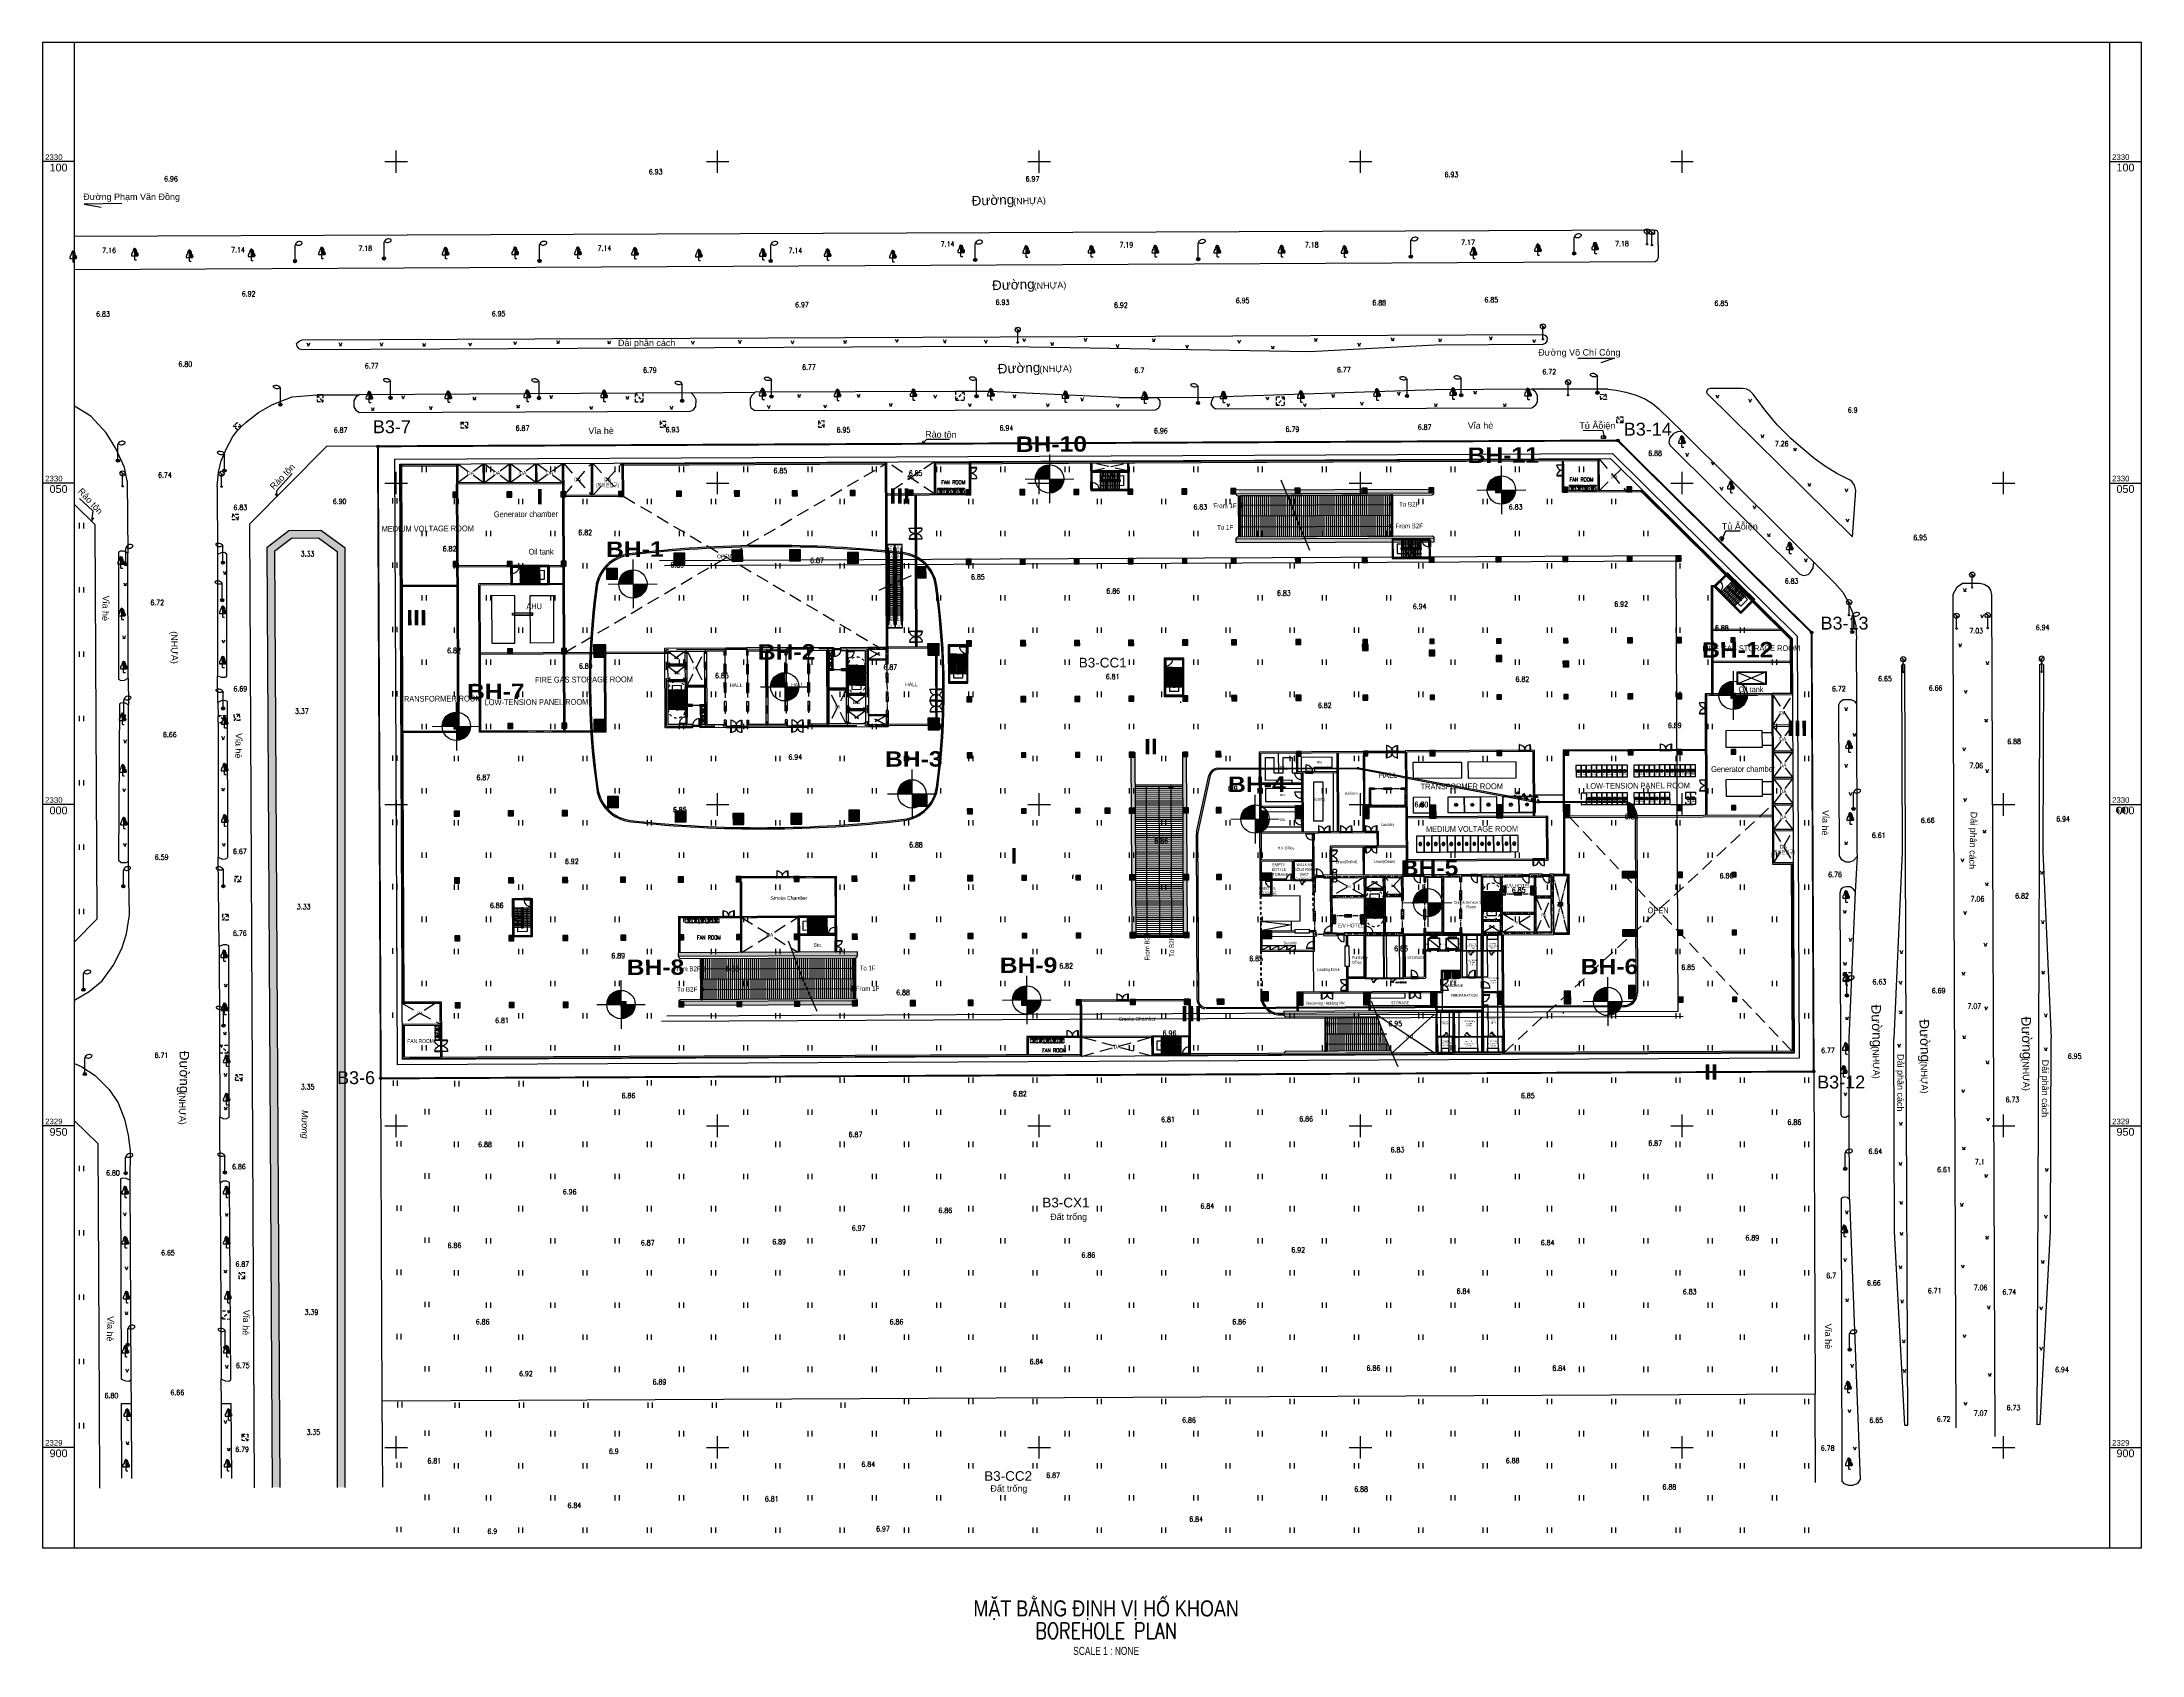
# Model space of a CAD drawing. Extents: x 582395 to 582722, y 2329868 to 2330119.
import ezdxf
from ezdxf.enums import TextEntityAlignment as Align

# ---------------------------------------------------------------- set-up
doc = ezdxf.new("R2010")
doc.units = 0
for name, pattern in [('18$0$STYLE_19', [0.83328, 0.41656, -0.41672]), ('ACAD_ISO05W100', [33, 24, -3, 0, -3, 0, -3]), ('CEN', [62, 60, -1, 0, -1]), ('CENTER', [65, 60, -2, 1, -2]), ('CENTER2', [1.125, 0.75, -0.125, 0.125, -0.125]), ('DASHED', [3, 2, -1]), ('DASHED2', [0.375, 0.25, -0.125]), ('HID', [1.5, 1, -0.5]), ('HIDDEN', [2, 1, -1]), ('NETNHA500', [0.75, 0.5, -0.25]), ('PHANTOM', [2.5, 1.25, -0.25, 0.25, -0.25, 0.25, -0.25])]:
    doc.linetypes.add(name, pattern=pattern)
doc.layers.add('0_장비', color=11, linetype='Continuous', plot=False)
for name, color, linetype, lineweight in [('2', 2, 'Continuous', 20), ('CENTER_LINES', 3, 'CENTER', 25), ('EText', 9, 'Continuous', 5), ('NDC_S_ANNO', 7, 'Continuous', 20), ('NDC_S_ENG TITLE', 3, 'Continuous', 20), ('NDC_S_TEXT SYMBOL', 7, 'Continuous', 20), ('NDC_S_VN TITLE', 6, 'Continuous', 35)]:
    doc.layers.add(name, color=color, linetype=linetype, lineweight=lineweight)
for name, color, linetype in [('A-252', 252, 'Continuous'), ('A-254', 254, 'Continuous'), ('A-CEN1', 1, 'CENTER2'), ('A-CEN2', 8, 'CENTER2'), ('A-COL', 2, 'Continuous'), ('A-CON', 2, 'Continuous'), ('A-DOOR', 4, 'Continuous'), ('A-ELE2', 3, 'Continuous'), ('A-ELE3', 4, 'Continuous'), ('A-ELE4', 8, 'Continuous'), ('A-ELEV', 5, 'Continuous'), ('A-HID1', 7, 'HID'), ('A-HID2', 9, 'HID'), ('A-HR', 6, 'Continuous'), ('A-OPEN1', 1, 'CEN'), ('A-OPEN2', 9, 'DASHED'), ('A-PAT', 251, 'Continuous'), ('A-SITE', 2, 'ACAD_ISO05W100'), ('A-STR', 4, 'Continuous'), ('A-SYM', 7, 'Continuous'), ('A-TXT1', 3, 'Continuous'), ('A-WALB', 3, 'Continuous'), ('A-WALD', 7, 'Continuous'), ('A-WIN', 6, 'Continuous'), ('A-WINF', 4, 'Continuous'), ('AA-SSXX-SECT', 1, 'Continuous'), ('CHUGIAI', 7, 'Continuous'), ('dc1', 4, 'Continuous'), ('K', 7, 'Continuous'), ('K1_n', 7, 'Continuous'), ('K1_T', 7, 'Continuous'), ('KITCHEN', 7, 'Continuous'), ('KYHIEU', 3, 'Continuous'), ('L-PLAN', 6, 'Continuous'), ('line moi', 7, 'Continuous'), ('MM-ACHT-EQPM', 1, 'Continuous'), ('nha', 3, 'Continuous'), ('RG', 11, 'Continuous'), ('stt', 1, 'Continuous'), ('TEXT1', 2, 'Continuous'), ('TEXT2', 1, 'Continuous'), ('THUY_HE', 4, 'Continuous'), ('X-PLAN$0$A-DOOR', 4, 'Continuous'), ('X-PLAN$0$A-DOORF', 9, 'Continuous'), ('기계검토', 1, 'Continuous'), ('새 블$0$_A-DIM', 7, 'Continuous'), ('새 블$0$boring point', 2, 'Continuous')]:
    doc.layers.add(name, color=color, linetype=linetype)
doc.styles.add('AO', font='', dxfattribs={"height": 1})
doc.styles.add('CHU', font='', dxfattribs={"height": 1.5})
doc.styles.add('CLD', font='', dxfattribs={"height": 1})
doc.styles.add('DC', font='romans.shx', dxfattribs={"width": 0.8, "height": 0.8})
doc.styles.add('Hrtext', font='', dxfattribs={"width": 0.8})
doc.styles.add('KHUNG', font='', dxfattribs={"height": 1.2})
doc.styles.add('NDC_ANNO', font='', dxfattribs={"width": 0.8})
doc.styles.add('NDC_EN TXT', font='romans.shx', dxfattribs={"width": 0.8})
doc.styles.add('NDC_VIE TXT', font='arial.ttf', dxfattribs={"width": 0.8})
doc.styles.add('ROMANS', font='romans', dxfattribs={"width": 0.8})
doc.styles.add('style1', font='romans.shx')
doc.styles.add('X-PLAN$0$Standard', font='')
doc.styles.add('맑은고딕', font='malgunbd.ttf')
doc.styles.add('새 블$0$arial black', font='')
doc.styles.get('AO').set_extended_font_data('.VnArial', italic=True)
doc.styles.get('CHU').set_extended_font_data('.VnArial')
doc.styles.get('CLD').set_extended_font_data('.VnArialH')
doc.styles.get('Hrtext').set_extended_font_data('Dotum')
doc.styles.get('KHUNG').set_extended_font_data('.VnArial')
doc.styles.get('NDC_ANNO').set_extended_font_data('Dotum')
doc.styles.get('X-PLAN$0$Standard').set_extended_font_data('DotumChe')
doc.styles.get('새 블$0$arial black').set_extended_font_data('Arial Black')

# ---------------------------------------------------------------- blocks, each defined once
blk = doc.blocks.new('CAYLR')
at = {"layer": 'KYHIEU'}
for points in [[(0, 1.75, 0.497303), (-0.198201, 1.488681, 0.339551), (-0.284941, 1.163565, 0.289175), (-0.5, 0.602359)], [(0, 1.75, -0.497303), (0.198201, 1.488681, -0.339551), (0.284941, 1.163565, -0.289175), (0.5, 0.602359)]]:
    blk.add_lwpolyline(points, format="xyb", dxfattribs=at)
for points in [[(-0.5, 0.602359), (0.5, 0.602359)], [(0, 0), (0, 1.75)], [(0, 0), (0.280275, -0.001587)], [(0.1, 0.602359), (0.1, 1.724173)], [(0.2, 0.602359), (0.2, 1.487287)], [(0.3, 0.602359), (0.3, 1.151908)], [(0.4, 0.602359), (0.4, 1.04811)], [(0.5, 0.602359), (0.5, 0.822811)]]:
    blk.add_lwpolyline(points, dxfattribs=at)
blk = doc.blocks.new('DEN-P')
at = {"layer": 'KYHIEU'}
for points in [[(1.1, 2.92, 0.523652), (0, 2.5, 0.549376)], [(0.05, 2.64, 0.420531), (1.11, 2.75, 0.572241)]]:
    blk.add_lwpolyline(points, format="xyb", dxfattribs=at)
blk.add_lwpolyline([(0, 0), (0, 2.5)], dxfattribs=at)
for radius in [0.25, 0.125]:
    blk.add_circle((0, 0), radius, dxfattribs=at)
blk.add_arc((0.95, 2.82), 0.178, 338.0896, 33.4085, dxfattribs=at)
blk = doc.blocks.new('DEN-T')
at = {"layer": 'KYHIEU'}
for points in [[(-0.05, 2.64, -0.420531), (-1.11, 2.75, -0.572241)], [(-1.1, 2.92, -0.523652), (0, 2.5, -0.549376)]]:
    blk.add_lwpolyline(points, format="xyb", dxfattribs=at)
blk.add_lwpolyline([(0, 0), (0, 2.5)], dxfattribs=at)
for radius in [0.25, 0.125]:
    blk.add_circle((0, 0), radius, dxfattribs=at)
blk.add_arc((-0.95, 2.82), 0.178, 146.5915, 201.9104, dxfattribs=at)
blk = doc.blocks.new('BB')
at = {"layer": 'CHUGIAI'}
for p, q in [((-0.29, 2.28), (0.31, 1.75)), ((0, 0), (0, 2))]:
    blk.add_line(p, q, dxfattribs=at)
for centre, radius in [((0, 2), 0.4), ((0, 0), 0.1)]:
    blk.add_circle(centre, radius, dxfattribs=at)
blk = doc.blocks.new('BB-flat-1')
at = {"layer": 'CHUGIAI'}
for p, q in [((-0.29, 2.28), (0.31, 1.75)), ((0, 0), (0, 2))]:
    blk.add_line(p, q, dxfattribs=at)
for centre, radius in [((0, 2), 0.4), ((0, 0), 0.1)]:
    blk.add_circle(centre, radius, dxfattribs=at)
blk = doc.blocks.new('CAYLR-flat-10')
at = {"layer": 'KYHIEU'}
for points in [[(0, 1.75, 0.497303), (-0.2, 1.49, 0.339551), (-0.28, 1.16, 0.289175), (-0.5, 0.6)], [(0, 1.75, -0.497303), (0.2, 1.49, -0.339551), (0.28, 1.16, -0.289175), (0.5, 0.6)]]:
    blk.add_lwpolyline(points, format="xyb", dxfattribs=at)
for points in [[(-0.5, 0.6), (0.5, 0.6)], [(0, 0), (0, 1.75)], [(0, 0), (0.28, 0)], [(0.1, 0.6), (0.1, 1.72)], [(0.2, 0.6), (0.2, 1.49)], [(0.3, 0.6), (0.3, 1.15)], [(0.4, 0.6), (0.4, 1.05)], [(0.5, 0.6), (0.5, 0.82)]]:
    blk.add_lwpolyline(points, dxfattribs=at)
blk = doc.blocks.new('DEN-P-flat-1')
at = {"layer": 'KYHIEU'}
for points in [[(1.1, 2.92, 0.523652), (0, 2.5, 0.549376)], [(0.05, 2.64, 0.420531), (1.11, 2.75, 0.572241)]]:
    blk.add_lwpolyline(points, format="xyb", dxfattribs=at)
blk.add_lwpolyline([(0, 0), (0, 2.5)], dxfattribs=at)
for radius in [0.25, 0.125]:
    blk.add_circle((0, 0), radius, dxfattribs=at)
blk.add_arc((0.95, 2.82), 0.178, 338.0896, 33.4085, dxfattribs=at)
blk = doc.blocks.new('DEN-P-flat-2')
at = {"layer": 'KYHIEU'}
for points in [[(1.1, 2.92, 0.523652), (0, 2.5, 0.549376)], [(0.05, 2.64, 0.420531), (1.11, 2.75, 0.572241)]]:
    blk.add_lwpolyline(points, format="xyb", dxfattribs=at)
blk.add_lwpolyline([(0, 0), (0, 2.5)], dxfattribs=at)
for radius in [0.25, 0.125]:
    blk.add_circle((0, 0), radius, dxfattribs=at)
blk.add_arc((0.95, 2.82), 0.178, 338.0896, 33.4085, dxfattribs=at)
blk = doc.blocks.new('DEN-P-flat-3')
at = {"layer": 'KYHIEU'}
for points in [[(1.1, 2.92, 0.523652), (0, 2.5, 0.549376)], [(0.05, 2.64, 0.420531), (1.11, 2.75, 0.572241)]]:
    blk.add_lwpolyline(points, format="xyb", dxfattribs=at)
blk.add_lwpolyline([(0, 0), (0, 2.5)], dxfattribs=at)
for radius in [0.25, 0.125]:
    blk.add_circle((0, 0), radius, dxfattribs=at)
blk.add_arc((0.95, 2.82), 0.178, 338.0896, 33.4085, dxfattribs=at)
blk = doc.blocks.new('CAYLR-flat-11')
at = {"layer": 'KYHIEU'}
for points in [[(0, 1.75, 0.497303), (-0.2, 1.49, 0.339551), (-0.28, 1.16, 0.289175), (-0.5, 0.6)], [(0, 1.75, -0.497303), (0.2, 1.49, -0.339551), (0.28, 1.16, -0.289175), (0.5, 0.6)]]:
    blk.add_lwpolyline(points, format="xyb", dxfattribs=at)
for points in [[(-0.5, 0.6), (0.5, 0.6)], [(0, 0), (0, 1.75)], [(0, 0), (0.28, 0)], [(0.1, 0.6), (0.1, 1.72)], [(0.2, 0.6), (0.2, 1.49)], [(0.3, 0.6), (0.3, 1.15)], [(0.4, 0.6), (0.4, 1.05)], [(0.5, 0.6), (0.5, 0.82)]]:
    blk.add_lwpolyline(points, dxfattribs=at)
blk = doc.blocks.new('CAYLR-flat-12')
at = {"layer": 'KYHIEU'}
for points in [[(0, 1.75, 0.497303), (-0.2, 1.49, 0.339551), (-0.28, 1.16, 0.289175), (-0.5, 0.6)], [(0, 1.75, -0.497303), (0.2, 1.49, -0.339551), (0.28, 1.16, -0.289175), (0.5, 0.6)]]:
    blk.add_lwpolyline(points, format="xyb", dxfattribs=at)
for points in [[(-0.5, 0.6), (0.5, 0.6)], [(0, 0), (0, 1.75)], [(0, 0), (0.28, 0)], [(0.1, 0.6), (0.1, 1.72)], [(0.2, 0.6), (0.2, 1.49)], [(0.3, 0.6), (0.3, 1.15)], [(0.4, 0.6), (0.4, 1.05)], [(0.5, 0.6), (0.5, 0.82)]]:
    blk.add_lwpolyline(points, dxfattribs=at)
blk = doc.blocks.new('CAYLR-flat-13')
at = {"layer": 'KYHIEU'}
for points in [[(0, 1.75, 0.497303), (-0.2, 1.49, 0.339551), (-0.28, 1.16, 0.289175), (-0.5, 0.6)], [(0, 1.75, -0.497303), (0.2, 1.49, -0.339551), (0.28, 1.16, -0.289175), (0.5, 0.6)]]:
    blk.add_lwpolyline(points, format="xyb", dxfattribs=at)
for points in [[(-0.5, 0.6), (0.5, 0.6)], [(0, 0), (0, 1.75)], [(0, 0), (0.28, 0)], [(0.1, 0.6), (0.1, 1.72)], [(0.2, 0.6), (0.2, 1.49)], [(0.3, 0.6), (0.3, 1.15)], [(0.4, 0.6), (0.4, 1.05)], [(0.5, 0.6), (0.5, 0.82)]]:
    blk.add_lwpolyline(points, dxfattribs=at)
blk = doc.blocks.new('DEN-P-flat-4')
at = {"layer": 'KYHIEU'}
for points in [[(1.1, 2.92, 0.523652), (0, 2.5, 0.549376)], [(0.05, 2.64, 0.420531), (1.11, 2.75, 0.572241)]]:
    blk.add_lwpolyline(points, format="xyb", dxfattribs=at)
blk.add_lwpolyline([(0, 0), (0, 2.5)], dxfattribs=at)
for radius in [0.25, 0.125]:
    blk.add_circle((0, 0), radius, dxfattribs=at)
blk.add_arc((0.95, 2.82), 0.178, 338.0896, 33.4085, dxfattribs=at)
blk = doc.blocks.new('BB-flat-2')
at = {"layer": 'CHUGIAI'}
for p, q in [((-0.29, 2.28), (0.31, 1.75)), ((0, 0), (0, 2))]:
    blk.add_line(p, q, dxfattribs=at)
for centre, radius in [((0, 2), 0.4), ((0, 0), 0.1)]:
    blk.add_circle(centre, radius, dxfattribs=at)
blk = doc.blocks.new('CAYLR-flat-14')
at = {"layer": 'KYHIEU'}
for points in [[(0, 1.75, 0.497303), (-0.2, 1.49, 0.339551), (-0.28, 1.16, 0.289175), (-0.5, 0.6)], [(0, 1.75, -0.497303), (0.2, 1.49, -0.339551), (0.28, 1.16, -0.289175), (0.5, 0.6)]]:
    blk.add_lwpolyline(points, format="xyb", dxfattribs=at)
for points in [[(-0.5, 0.6), (0.5, 0.6)], [(0, 0), (0, 1.75)], [(0, 0), (0.28, 0)], [(0.1, 0.6), (0.1, 1.72)], [(0.2, 0.6), (0.2, 1.49)], [(0.3, 0.6), (0.3, 1.15)], [(0.4, 0.6), (0.4, 1.05)], [(0.5, 0.6), (0.5, 0.82)]]:
    blk.add_lwpolyline(points, dxfattribs=at)
blk = doc.blocks.new('CAYLR-flat-15')
at = {"layer": 'KYHIEU'}
for points in [[(0, 1.75, 0.497303), (-0.2, 1.49, 0.339551), (-0.28, 1.16, 0.289175), (-0.5, 0.6)], [(0, 1.75, -0.497303), (0.2, 1.49, -0.339551), (0.28, 1.16, -0.289175), (0.5, 0.6)]]:
    blk.add_lwpolyline(points, format="xyb", dxfattribs=at)
for points in [[(-0.5, 0.6), (0.5, 0.6)], [(0, 0), (0, 1.75)], [(0, 0), (0.28, 0)], [(0.1, 0.6), (0.1, 1.72)], [(0.2, 0.6), (0.2, 1.49)], [(0.3, 0.6), (0.3, 1.15)], [(0.4, 0.6), (0.4, 1.05)], [(0.5, 0.6), (0.5, 0.82)]]:
    blk.add_lwpolyline(points, dxfattribs=at)
blk = doc.blocks.new('CAYLR-flat-16')
at = {"layer": 'KYHIEU'}
for points in [[(0, 1.75, 0.497303), (-0.2, 1.49, 0.339551), (-0.28, 1.16, 0.289175), (-0.5, 0.6)], [(0, 1.75, -0.497303), (0.2, 1.49, -0.339551), (0.28, 1.16, -0.289175), (0.5, 0.6)]]:
    blk.add_lwpolyline(points, format="xyb", dxfattribs=at)
for points in [[(-0.5, 0.6), (0.5, 0.6)], [(0, 0), (0, 1.75)], [(0, 0), (0.28, 0)], [(0.1, 0.6), (0.1, 1.72)], [(0.2, 0.6), (0.2, 1.49)], [(0.3, 0.6), (0.3, 1.15)], [(0.4, 0.6), (0.4, 1.05)], [(0.5, 0.6), (0.5, 0.82)]]:
    blk.add_lwpolyline(points, dxfattribs=at)
blk = doc.blocks.new('CAYLR-flat-17')
at = {"layer": 'KYHIEU'}
for points in [[(0, 1.75, 0.497303), (-0.2, 1.49, 0.339551), (-0.28, 1.16, 0.289175), (-0.5, 0.6)], [(0, 1.75, -0.497303), (0.2, 1.49, -0.339551), (0.28, 1.16, -0.289175), (0.5, 0.6)]]:
    blk.add_lwpolyline(points, format="xyb", dxfattribs=at)
for points in [[(-0.5, 0.6), (0.5, 0.6)], [(0, 0), (0, 1.75)], [(0, 0), (0.28, 0)], [(0.1, 0.6), (0.1, 1.72)], [(0.2, 0.6), (0.2, 1.49)], [(0.3, 0.6), (0.3, 1.15)], [(0.4, 0.6), (0.4, 1.05)], [(0.5, 0.6), (0.5, 0.82)]]:
    blk.add_lwpolyline(points, dxfattribs=at)
blk = doc.blocks.new('CAYLR-flat-18')
at = {"layer": 'KYHIEU'}
for points in [[(0, 1.75, 0.497303), (-0.2, 1.49, 0.339551), (-0.28, 1.16, 0.289175), (-0.5, 0.6)], [(0, 1.75, -0.497303), (0.2, 1.49, -0.339551), (0.28, 1.16, -0.289175), (0.5, 0.6)]]:
    blk.add_lwpolyline(points, format="xyb", dxfattribs=at)
for points in [[(-0.5, 0.6), (0.5, 0.6)], [(0, 0), (0, 1.75)], [(0, 0), (0.28, 0)], [(0.1, 0.6), (0.1, 1.72)], [(0.2, 0.6), (0.2, 1.49)], [(0.3, 0.6), (0.3, 1.15)], [(0.4, 0.6), (0.4, 1.05)], [(0.5, 0.6), (0.5, 0.82)]]:
    blk.add_lwpolyline(points, dxfattribs=at)
blk = doc.blocks.new('DEN-P-flat-5')
at = {"layer": 'KYHIEU'}
for points in [[(1.1, 2.92, 0.523652), (0, 2.5, 0.549376)], [(0.05, 2.64, 0.420531), (1.11, 2.75, 0.572241)]]:
    blk.add_lwpolyline(points, format="xyb", dxfattribs=at)
blk.add_lwpolyline([(0, 0), (0, 2.5)], dxfattribs=at)
for radius in [0.25, 0.125]:
    blk.add_circle((0, 0), radius, dxfattribs=at)
blk.add_arc((0.95, 2.82), 0.178, 338.0896, 33.4085, dxfattribs=at)
blk = doc.blocks.new('DEN-P-flat-6')
at = {"layer": 'KYHIEU'}
for points in [[(1.1, 2.92, 0.523652), (0, 2.5, 0.549376)], [(0.05, 2.64, 0.420531), (1.11, 2.75, 0.572241)]]:
    blk.add_lwpolyline(points, format="xyb", dxfattribs=at)
blk.add_lwpolyline([(0, 0), (0, 2.5)], dxfattribs=at)
for radius in [0.25, 0.125]:
    blk.add_circle((0, 0), radius, dxfattribs=at)
blk.add_arc((0.95, 2.82), 0.178, 338.0896, 33.4085, dxfattribs=at)
blk = doc.blocks.new('DEN-P-flat-7')
at = {"layer": 'KYHIEU'}
for points in [[(1.1, 2.92, 0.523652), (0, 2.5, 0.549376)], [(0.05, 2.64, 0.420531), (1.11, 2.75, 0.572241)]]:
    blk.add_lwpolyline(points, format="xyb", dxfattribs=at)
blk.add_lwpolyline([(0, 0), (0, 2.5)], dxfattribs=at)
for radius in [0.25, 0.125]:
    blk.add_circle((0, 0), radius, dxfattribs=at)
blk.add_arc((0.95, 2.82), 0.178, 338.0896, 33.4085, dxfattribs=at)
blk = doc.blocks.new('DEN-P-flat-8')
at = {"layer": 'KYHIEU'}
for points in [[(1.1, 2.92, 0.523652), (0, 2.5, 0.549376)], [(0.05, 2.64, 0.420531), (1.11, 2.75, 0.572241)]]:
    blk.add_lwpolyline(points, format="xyb", dxfattribs=at)
blk.add_lwpolyline([(0, 0), (0, 2.5)], dxfattribs=at)
for radius in [0.25, 0.125]:
    blk.add_circle((0, 0), radius, dxfattribs=at)
blk.add_arc((0.95, 2.82), 0.178, 338.0896, 33.4085, dxfattribs=at)
blk = doc.blocks.new('DEN-P-flat-9')
at = {"layer": 'KYHIEU'}
for points in [[(1.1, 2.92, 0.523652), (0, 2.5, 0.549376)], [(0.05, 2.64, 0.420531), (1.11, 2.75, 0.572241)]]:
    blk.add_lwpolyline(points, format="xyb", dxfattribs=at)
blk.add_lwpolyline([(0, 0), (0, 2.5)], dxfattribs=at)
for radius in [0.25, 0.125]:
    blk.add_circle((0, 0), radius, dxfattribs=at)
blk.add_arc((0.95, 2.82), 0.178, 338.0896, 33.4085, dxfattribs=at)
blk = doc.blocks.new('DEN-P-flat-10')
at = {"layer": 'KYHIEU'}
for points in [[(1.1, 2.92, 0.523652), (0, 2.5, 0.549376)], [(0.05, 2.64, 0.420531), (1.11, 2.75, 0.572241)]]:
    blk.add_lwpolyline(points, format="xyb", dxfattribs=at)
blk.add_lwpolyline([(0, 0), (0, 2.5)], dxfattribs=at)
for radius in [0.25, 0.125]:
    blk.add_circle((0, 0), radius, dxfattribs=at)
blk.add_arc((0.95, 2.82), 0.178, 338.0896, 33.4085, dxfattribs=at)
blk = doc.blocks.new('DEN-P-flat-11')
at = {"layer": 'KYHIEU'}
for points in [[(1.1, 2.92, 0.523652), (0, 2.5, 0.549376)], [(0.05, 2.64, 0.420531), (1.11, 2.75, 0.572241)]]:
    blk.add_lwpolyline(points, format="xyb", dxfattribs=at)
blk.add_lwpolyline([(0, 0), (0, 2.5)], dxfattribs=at)
for radius in [0.25, 0.125]:
    blk.add_circle((0, 0), radius, dxfattribs=at)
blk.add_arc((0.95, 2.82), 0.178, 338.0896, 33.4085, dxfattribs=at)
blk = doc.blocks.new('DEN-T-flat-1')
at = {"layer": 'KYHIEU'}
for points in [[(-0.05, 2.64, -0.420531), (-1.11, 2.75, -0.572241)], [(-1.1, 2.92, -0.523652), (0, 2.5, -0.549376)]]:
    blk.add_lwpolyline(points, format="xyb", dxfattribs=at)
blk.add_lwpolyline([(0, 0), (0, 2.5)], dxfattribs=at)
for radius in [0.25, 0.125]:
    blk.add_circle((0, 0), radius, dxfattribs=at)
blk.add_arc((-0.95, 2.82), 0.178, 146.5915, 201.9104, dxfattribs=at)
blk = doc.blocks.new('DEN-T-flat-2')
at = {"layer": 'KYHIEU'}
for points in [[(-0.05, 2.64, -0.420531), (-1.11, 2.75, -0.572241)], [(-1.1, 2.92, -0.523652), (0, 2.5, -0.549376)]]:
    blk.add_lwpolyline(points, format="xyb", dxfattribs=at)
blk.add_lwpolyline([(0, 0), (0, 2.5)], dxfattribs=at)
for radius in [0.25, 0.125]:
    blk.add_circle((0, 0), radius, dxfattribs=at)
blk.add_arc((-0.95, 2.82), 0.178, 146.5915, 201.9104, dxfattribs=at)
blk = doc.blocks.new('DEN-T-flat-3')
at = {"layer": 'KYHIEU'}
for points in [[(-0.05, 2.64, -0.420531), (-1.11, 2.75, -0.572241)], [(-1.1, 2.92, -0.523652), (0, 2.5, -0.549376)]]:
    blk.add_lwpolyline(points, format="xyb", dxfattribs=at)
blk.add_lwpolyline([(0, 0), (0, 2.5)], dxfattribs=at)
for radius in [0.25, 0.125]:
    blk.add_circle((0, 0), radius, dxfattribs=at)
blk.add_arc((-0.95, 2.82), 0.178, 146.5915, 201.9104, dxfattribs=at)
blk = doc.blocks.new('CAYLR-flat-19')
at = {"layer": 'KYHIEU'}
for points in [[(0, 1.75, 0.497303), (-0.2, 1.49, 0.339551), (-0.28, 1.16, 0.289175), (-0.5, 0.6)], [(0, 1.75, -0.497303), (0.2, 1.49, -0.339551), (0.28, 1.16, -0.289175), (0.5, 0.6)]]:
    blk.add_lwpolyline(points, format="xyb", dxfattribs=at)
for points in [[(-0.5, 0.6), (0.5, 0.6)], [(0, 0), (0, 1.75)], [(0, 0), (0.28, 0)], [(0.1, 0.6), (0.1, 1.72)], [(0.2, 0.6), (0.2, 1.49)], [(0.3, 0.6), (0.3, 1.15)], [(0.4, 0.6), (0.4, 1.05)], [(0.5, 0.6), (0.5, 0.82)]]:
    blk.add_lwpolyline(points, dxfattribs=at)
blk = doc.blocks.new('CAYLR-flat-20')
at = {"layer": 'KYHIEU'}
for points in [[(0, 1.75, 0.497303), (-0.2, 1.49, 0.339551), (-0.28, 1.16, 0.289175), (-0.5, 0.6)], [(0, 1.75, -0.497303), (0.2, 1.49, -0.339551), (0.28, 1.16, -0.289175), (0.5, 0.6)]]:
    blk.add_lwpolyline(points, format="xyb", dxfattribs=at)
for points in [[(-0.5, 0.6), (0.5, 0.6)], [(0, 0), (0, 1.75)], [(0, 0), (0.28, 0)], [(0.1, 0.6), (0.1, 1.72)], [(0.2, 0.6), (0.2, 1.49)], [(0.3, 0.6), (0.3, 1.15)], [(0.4, 0.6), (0.4, 1.05)], [(0.5, 0.6), (0.5, 0.82)]]:
    blk.add_lwpolyline(points, dxfattribs=at)
blk = doc.blocks.new('CAYLR-flat-21')
at = {"layer": 'KYHIEU'}
for points in [[(0, 1.75, 0.497303), (-0.2, 1.49, 0.339551), (-0.28, 1.16, 0.289175), (-0.5, 0.6)], [(0, 1.75, -0.497303), (0.2, 1.49, -0.339551), (0.28, 1.16, -0.289175), (0.5, 0.6)]]:
    blk.add_lwpolyline(points, format="xyb", dxfattribs=at)
for points in [[(-0.5, 0.6), (0.5, 0.6)], [(0, 0), (0, 1.75)], [(0, 0), (0.28, 0)], [(0.1, 0.6), (0.1, 1.72)], [(0.2, 0.6), (0.2, 1.49)], [(0.3, 0.6), (0.3, 1.15)], [(0.4, 0.6), (0.4, 1.05)], [(0.5, 0.6), (0.5, 0.82)]]:
    blk.add_lwpolyline(points, dxfattribs=at)
blk = doc.blocks.new('CAYLR-flat-22')
at = {"layer": 'KYHIEU'}
for points in [[(0, 1.75, 0.497303), (-0.2, 1.49, 0.339551), (-0.28, 1.16, 0.289175), (-0.5, 0.6)], [(0, 1.75, -0.497303), (0.2, 1.49, -0.339551), (0.28, 1.16, -0.289175), (0.5, 0.6)]]:
    blk.add_lwpolyline(points, format="xyb", dxfattribs=at)
for points in [[(-0.5, 0.6), (0.5, 0.6)], [(0, 0), (0, 1.75)], [(0, 0), (0.28, 0)], [(0.1, 0.6), (0.1, 1.72)], [(0.2, 0.6), (0.2, 1.49)], [(0.3, 0.6), (0.3, 1.15)], [(0.4, 0.6), (0.4, 1.05)], [(0.5, 0.6), (0.5, 0.82)]]:
    blk.add_lwpolyline(points, dxfattribs=at)
blk = doc.blocks.new('CAYLR-flat-23')
at = {"layer": 'KYHIEU'}
for points in [[(0, 1.75, 0.497303), (-0.2, 1.49, 0.339551), (-0.28, 1.16, 0.289175), (-0.5, 0.6)], [(0, 1.75, -0.497303), (0.2, 1.49, -0.339551), (0.28, 1.16, -0.289175), (0.5, 0.6)]]:
    blk.add_lwpolyline(points, format="xyb", dxfattribs=at)
for points in [[(-0.5, 0.6), (0.5, 0.6)], [(0, 0), (0, 1.75)], [(0, 0), (0.28, 0)], [(0.1, 0.6), (0.1, 1.72)], [(0.2, 0.6), (0.2, 1.49)], [(0.3, 0.6), (0.3, 1.15)], [(0.4, 0.6), (0.4, 1.05)], [(0.5, 0.6), (0.5, 0.82)]]:
    blk.add_lwpolyline(points, dxfattribs=at)
blk = doc.blocks.new('CAYLR-flat-24')
at = {"layer": 'KYHIEU'}
for points in [[(0, 1.75, 0.497303), (-0.2, 1.49, 0.339551), (-0.28, 1.16, 0.289175), (-0.5, 0.6)], [(0, 1.75, -0.497303), (0.2, 1.49, -0.339551), (0.28, 1.16, -0.289175), (0.5, 0.6)]]:
    blk.add_lwpolyline(points, format="xyb", dxfattribs=at)
for points in [[(-0.5, 0.6), (0.5, 0.6)], [(0, 0), (0, 1.75)], [(0, 0), (0.28, 0)], [(0.1, 0.6), (0.1, 1.72)], [(0.2, 0.6), (0.2, 1.49)], [(0.3, 0.6), (0.3, 1.15)], [(0.4, 0.6), (0.4, 1.05)], [(0.5, 0.6), (0.5, 0.82)]]:
    blk.add_lwpolyline(points, dxfattribs=at)
blk = doc.blocks.new('CAYLR-flat-25')
at = {"layer": 'KYHIEU'}
for points in [[(0, 1.75, 0.497303), (-0.2, 1.49, 0.339551), (-0.28, 1.16, 0.289175), (-0.5, 0.6)], [(0, 1.75, -0.497303), (0.2, 1.49, -0.339551), (0.28, 1.16, -0.289175), (0.5, 0.6)]]:
    blk.add_lwpolyline(points, format="xyb", dxfattribs=at)
for points in [[(-0.5, 0.6), (0.5, 0.6)], [(0, 0), (0, 1.75)], [(0, 0), (0.28, 0)], [(0.1, 0.6), (0.1, 1.72)], [(0.2, 0.6), (0.2, 1.49)], [(0.3, 0.6), (0.3, 1.15)], [(0.4, 0.6), (0.4, 1.05)], [(0.5, 0.6), (0.5, 0.82)]]:
    blk.add_lwpolyline(points, dxfattribs=at)
blk = doc.blocks.new('CAYLR-flat-26')
at = {"layer": 'KYHIEU'}
for points in [[(0, 1.75, 0.497303), (-0.2, 1.49, 0.339551), (-0.28, 1.16, 0.289175), (-0.5, 0.6)], [(0, 1.75, -0.497303), (0.2, 1.49, -0.339551), (0.28, 1.16, -0.289175), (0.5, 0.6)]]:
    blk.add_lwpolyline(points, format="xyb", dxfattribs=at)
for points in [[(-0.5, 0.6), (0.5, 0.6)], [(0, 0), (0, 1.75)], [(0, 0), (0.28, 0)], [(0.1, 0.6), (0.1, 1.72)], [(0.2, 0.6), (0.2, 1.49)], [(0.3, 0.6), (0.3, 1.15)], [(0.4, 0.6), (0.4, 1.05)], [(0.5, 0.6), (0.5, 0.82)]]:
    blk.add_lwpolyline(points, dxfattribs=at)
blk = doc.blocks.new('CAYLR-flat-27')
at = {"layer": 'KYHIEU'}
for points in [[(0, 1.75, 0.497303), (-0.2, 1.49, 0.339551), (-0.28, 1.16, 0.289175), (-0.5, 0.6)], [(0, 1.75, -0.497303), (0.2, 1.49, -0.339551), (0.28, 1.16, -0.289175), (0.5, 0.6)]]:
    blk.add_lwpolyline(points, format="xyb", dxfattribs=at)
for points in [[(-0.5, 0.6), (0.5, 0.6)], [(0, 0), (0, 1.75)], [(0, 0), (0.28, 0)], [(0.1, 0.6), (0.1, 1.72)], [(0.2, 0.6), (0.2, 1.49)], [(0.3, 0.6), (0.3, 1.15)], [(0.4, 0.6), (0.4, 1.05)], [(0.5, 0.6), (0.5, 0.82)]]:
    blk.add_lwpolyline(points, dxfattribs=at)
blk = doc.blocks.new('CAYLR-flat-28')
at = {"layer": 'KYHIEU'}
for points in [[(0, 1.75, 0.497303), (-0.2, 1.49, 0.339551), (-0.28, 1.16, 0.289175), (-0.5, 0.6)], [(0, 1.75, -0.497303), (0.2, 1.49, -0.339551), (0.28, 1.16, -0.289175), (0.5, 0.6)]]:
    blk.add_lwpolyline(points, format="xyb", dxfattribs=at)
for points in [[(-0.5, 0.6), (0.5, 0.6)], [(0, 0), (0, 1.75)], [(0, 0), (0.28, 0)], [(0.1, 0.6), (0.1, 1.72)], [(0.2, 0.6), (0.2, 1.49)], [(0.3, 0.6), (0.3, 1.15)], [(0.4, 0.6), (0.4, 1.05)], [(0.5, 0.6), (0.5, 0.82)]]:
    blk.add_lwpolyline(points, dxfattribs=at)
blk = doc.blocks.new('CAYLR-flat-29')
at = {"layer": 'KYHIEU'}
for points in [[(0, 1.75, 0.497303), (-0.2, 1.49, 0.339551), (-0.28, 1.16, 0.289175), (-0.5, 0.6)], [(0, 1.75, -0.497303), (0.2, 1.49, -0.339551), (0.28, 1.16, -0.289175), (0.5, 0.6)]]:
    blk.add_lwpolyline(points, format="xyb", dxfattribs=at)
for points in [[(-0.5, 0.6), (0.5, 0.6)], [(0, 0), (0, 1.75)], [(0, 0), (0.28, 0)], [(0.1, 0.6), (0.1, 1.72)], [(0.2, 0.6), (0.2, 1.49)], [(0.3, 0.6), (0.3, 1.15)], [(0.4, 0.6), (0.4, 1.05)], [(0.5, 0.6), (0.5, 0.82)]]:
    blk.add_lwpolyline(points, dxfattribs=at)
blk = doc.blocks.new('CAYLR-flat-30')
at = {"layer": 'KYHIEU'}
for points in [[(0, 1.75, 0.497303), (-0.2, 1.49, 0.339551), (-0.28, 1.16, 0.289175), (-0.5, 0.6)], [(0, 1.75, -0.497303), (0.2, 1.49, -0.339551), (0.28, 1.16, -0.289175), (0.5, 0.6)]]:
    blk.add_lwpolyline(points, format="xyb", dxfattribs=at)
for points in [[(-0.5, 0.6), (0.5, 0.6)], [(0, 0), (0, 1.75)], [(0, 0), (0.28, 0)], [(0.1, 0.6), (0.1, 1.72)], [(0.2, 0.6), (0.2, 1.49)], [(0.3, 0.6), (0.3, 1.15)], [(0.4, 0.6), (0.4, 1.05)], [(0.5, 0.6), (0.5, 0.82)]]:
    blk.add_lwpolyline(points, dxfattribs=at)
blk = doc.blocks.new('CAYLR-flat-31')
at = {"layer": 'KYHIEU'}
for points in [[(0, 1.75, 0.497303), (-0.2, 1.49, 0.339551), (-0.28, 1.16, 0.289175), (-0.5, 0.6)], [(0, 1.75, -0.497303), (0.2, 1.49, -0.339551), (0.28, 1.16, -0.289175), (0.5, 0.6)]]:
    blk.add_lwpolyline(points, format="xyb", dxfattribs=at)
for points in [[(-0.5, 0.6), (0.5, 0.6)], [(0, 0), (0, 1.75)], [(0, 0), (0.28, 0)], [(0.1, 0.6), (0.1, 1.72)], [(0.2, 0.6), (0.2, 1.49)], [(0.3, 0.6), (0.3, 1.15)], [(0.4, 0.6), (0.4, 1.05)], [(0.5, 0.6), (0.5, 0.82)]]:
    blk.add_lwpolyline(points, dxfattribs=at)
blk = doc.blocks.new('CAYLR-flat-32')
at = {"layer": 'KYHIEU'}
for points in [[(0, 1.75, 0.497303), (-0.2, 1.49, 0.339551), (-0.28, 1.16, 0.289175), (-0.5, 0.6)], [(0, 1.75, -0.497303), (0.2, 1.49, -0.339551), (0.28, 1.16, -0.289175), (0.5, 0.6)]]:
    blk.add_lwpolyline(points, format="xyb", dxfattribs=at)
for points in [[(-0.5, 0.6), (0.5, 0.6)], [(0, 0), (0, 1.75)], [(0, 0), (0.28, 0)], [(0.1, 0.6), (0.1, 1.72)], [(0.2, 0.6), (0.2, 1.49)], [(0.3, 0.6), (0.3, 1.15)], [(0.4, 0.6), (0.4, 1.05)], [(0.5, 0.6), (0.5, 0.82)]]:
    blk.add_lwpolyline(points, dxfattribs=at)
blk = doc.blocks.new('CAYLR-flat-33')
at = {"layer": 'KYHIEU'}
for points in [[(0, 1.75, 0.497303), (-0.2, 1.49, 0.339551), (-0.28, 1.16, 0.289175), (-0.5, 0.6)], [(0, 1.75, -0.497303), (0.2, 1.49, -0.339551), (0.28, 1.16, -0.289175), (0.5, 0.6)]]:
    blk.add_lwpolyline(points, format="xyb", dxfattribs=at)
for points in [[(-0.5, 0.6), (0.5, 0.6)], [(0, 0), (0, 1.75)], [(0, 0), (0.28, 0)], [(0.1, 0.6), (0.1, 1.72)], [(0.2, 0.6), (0.2, 1.49)], [(0.3, 0.6), (0.3, 1.15)], [(0.4, 0.6), (0.4, 1.05)], [(0.5, 0.6), (0.5, 0.82)]]:
    blk.add_lwpolyline(points, dxfattribs=at)
blk = doc.blocks.new('CAYLR-flat-34')
at = {"layer": 'KYHIEU'}
for points in [[(0, 1.75, 0.497303), (-0.2, 1.49, 0.339551), (-0.28, 1.16, 0.289175), (-0.5, 0.6)], [(0, 1.75, -0.497303), (0.2, 1.49, -0.339551), (0.28, 1.16, -0.289175), (0.5, 0.6)]]:
    blk.add_lwpolyline(points, format="xyb", dxfattribs=at)
for points in [[(-0.5, 0.6), (0.5, 0.6)], [(0, 0), (0, 1.75)], [(0, 0), (0.28, 0)], [(0.1, 0.6), (0.1, 1.72)], [(0.2, 0.6), (0.2, 1.49)], [(0.3, 0.6), (0.3, 1.15)], [(0.4, 0.6), (0.4, 1.05)], [(0.5, 0.6), (0.5, 0.82)]]:
    blk.add_lwpolyline(points, dxfattribs=at)
blk = doc.blocks.new('CAYLR-flat-35')
at = {"layer": 'KYHIEU'}
for points in [[(0, 1.75, 0.497303), (-0.2, 1.49, 0.339551), (-0.28, 1.16, 0.289175), (-0.5, 0.6)], [(0, 1.75, -0.497303), (0.2, 1.49, -0.339551), (0.28, 1.16, -0.289175), (0.5, 0.6)]]:
    blk.add_lwpolyline(points, format="xyb", dxfattribs=at)
for points in [[(-0.5, 0.6), (0.5, 0.6)], [(0, 0), (0, 1.75)], [(0, 0), (0.28, 0)], [(0.1, 0.6), (0.1, 1.72)], [(0.2, 0.6), (0.2, 1.49)], [(0.3, 0.6), (0.3, 1.15)], [(0.4, 0.6), (0.4, 1.05)], [(0.5, 0.6), (0.5, 0.82)]]:
    blk.add_lwpolyline(points, dxfattribs=at)
blk = doc.blocks.new('BB-flat-3')
at = {"layer": 'CHUGIAI'}
for p, q in [((-0.29, 2.28), (0.31, 1.75)), ((0, 0), (0, 2))]:
    blk.add_line(p, q, dxfattribs=at)
for centre, radius in [((0, 2), 0.4), ((0, 0), 0.1)]:
    blk.add_circle(centre, radius, dxfattribs=at)
blk = doc.blocks.new('DEN-P-flat-12')
at = {"layer": 'KYHIEU'}
for points in [[(1.1, 2.92, 0.523652), (0, 2.5, 0.549376)], [(0.05, 2.64, 0.420531), (1.11, 2.75, 0.572241)]]:
    blk.add_lwpolyline(points, format="xyb", dxfattribs=at)
blk.add_lwpolyline([(0, 0), (0, 2.5)], dxfattribs=at)
for radius in [0.25, 0.125]:
    blk.add_circle((0, 0), radius, dxfattribs=at)
blk.add_arc((0.95, 2.82), 0.178, 338.0896, 33.4085, dxfattribs=at)
blk = doc.blocks.new('BB-flat-4')
at = {"layer": 'CHUGIAI'}
for p, q in [((-0.29, 2.28), (0.31, 1.75)), ((0, 0), (0, 2))]:
    blk.add_line(p, q, dxfattribs=at)
for centre, radius in [((0, 2), 0.4), ((0, 0), 0.1)]:
    blk.add_circle(centre, radius, dxfattribs=at)
blk = doc.blocks.new('DEN-P-flat-14')
at = {"layer": 'KYHIEU'}
for points in [[(1.1, 2.92, 0.523652), (0, 2.5, 0.549376)], [(0.05, 2.64, 0.420531), (1.11, 2.75, 0.572241)]]:
    blk.add_lwpolyline(points, format="xyb", dxfattribs=at)
blk.add_lwpolyline([(0, 0), (0, 2.5)], dxfattribs=at)
for radius in [0.25, 0.125]:
    blk.add_circle((0, 0), radius, dxfattribs=at)
blk.add_arc((0.95, 2.82), 0.178, 338.0896, 33.4085, dxfattribs=at)
blk = doc.blocks.new('BB-flat-6')
at = {"layer": 'CHUGIAI'}
for p, q in [((-0.29, 2.28), (0.31, 1.75)), ((0, 0), (0, 2))]:
    blk.add_line(p, q, dxfattribs=at)
for centre, radius in [((0, 2), 0.4), ((0, 0), 0.1)]:
    blk.add_circle(centre, radius, dxfattribs=at)
blk = doc.blocks.new('BB-flat-7')
at = {"layer": 'CHUGIAI'}
for p, q in [((-0.29, 2.28), (0.31, 1.75)), ((0, 0), (0, 2))]:
    blk.add_line(p, q, dxfattribs=at)
for centre, radius in [((0, 2), 0.4), ((0, 0), 0.1)]:
    blk.add_circle(centre, radius, dxfattribs=at)
blk = doc.blocks.new('BB-flat-9')
at = {"layer": 'CHUGIAI'}
for p, q in [((-0.29, 2.28), (0.31, 1.75)), ((0, 0), (0, 2))]:
    blk.add_line(p, q, dxfattribs=at)
for centre, radius in [((0, 2), 0.4), ((0, 0), 0.1)]:
    blk.add_circle(centre, radius, dxfattribs=at)
blk = doc.blocks.new('BB-flat-10')
at = {"layer": 'CHUGIAI'}
for p, q in [((-0.29, 2.28), (0.31, 1.75)), ((0, 0), (0, 2))]:
    blk.add_line(p, q, dxfattribs=at)
for centre, radius in [((0, 2), 0.4), ((0, 0), 0.1)]:
    blk.add_circle(centre, radius, dxfattribs=at)
blk = doc.blocks.new('BB-flat-11')
at = {"layer": 'CHUGIAI'}
for p, q in [((-0.29, 2.28), (0.31, 1.75)), ((0, 0), (0, 2))]:
    blk.add_line(p, q, dxfattribs=at)
for centre, radius in [((0, 2), 0.4), ((0, 0), 0.1)]:
    blk.add_circle(centre, radius, dxfattribs=at)
blk = doc.blocks.new('DEN-T-flat-11')
at = {"layer": 'KYHIEU'}
for points in [[(-0.05, 2.64, -0.420531), (-1.11, 2.75, -0.572241)], [(-1.1, 2.92, -0.523652), (0, 2.5, -0.549376)]]:
    blk.add_lwpolyline(points, format="xyb", dxfattribs=at)
blk.add_lwpolyline([(0, 0), (0, 2.5)], dxfattribs=at)
for radius in [0.25, 0.125]:
    blk.add_circle((0, 0), radius, dxfattribs=at)
blk.add_arc((-0.95, 2.82), 0.178, 146.5915, 201.9104, dxfattribs=at)
blk = doc.blocks.new('DEN-T-flat-12')
at = {"layer": 'KYHIEU'}
for points in [[(-0.05, 2.64, -0.420531), (-1.11, 2.75, -0.572241)], [(-1.1, 2.92, -0.523652), (0, 2.5, -0.549376)]]:
    blk.add_lwpolyline(points, format="xyb", dxfattribs=at)
blk.add_lwpolyline([(0, 0), (0, 2.5)], dxfattribs=at)
for radius in [0.25, 0.125]:
    blk.add_circle((0, 0), radius, dxfattribs=at)
blk.add_arc((-0.95, 2.82), 0.178, 146.5915, 201.9104, dxfattribs=at)
blk = doc.blocks.new('DEN-T-flat-13')
at = {"layer": 'KYHIEU'}
for points in [[(-0.05, 2.64, -0.420531), (-1.11, 2.75, -0.572241)], [(-1.1, 2.92, -0.523652), (0, 2.5, -0.549376)]]:
    blk.add_lwpolyline(points, format="xyb", dxfattribs=at)
blk.add_lwpolyline([(0, 0), (0, 2.5)], dxfattribs=at)
for radius in [0.25, 0.125]:
    blk.add_circle((0, 0), radius, dxfattribs=at)
blk.add_arc((-0.95, 2.82), 0.178, 146.5915, 201.9104, dxfattribs=at)
blk = doc.blocks.new('DEN-T-flat-14')
at = {"layer": 'KYHIEU'}
for points in [[(-0.05, 2.64, -0.420531), (-1.11, 2.75, -0.572241)], [(-1.1, 2.92, -0.523652), (0, 2.5, -0.549376)]]:
    blk.add_lwpolyline(points, format="xyb", dxfattribs=at)
blk.add_lwpolyline([(0, 0), (0, 2.5)], dxfattribs=at)
for radius in [0.25, 0.125]:
    blk.add_circle((0, 0), radius, dxfattribs=at)
blk.add_arc((-0.95, 2.82), 0.178, 146.5915, 201.9104, dxfattribs=at)
blk = doc.blocks.new('DEN-T-flat-15')
at = {"layer": 'KYHIEU'}
for points in [[(-0.05, 2.64, -0.420531), (-1.11, 2.75, -0.572241)], [(-1.1, 2.92, -0.523652), (0, 2.5, -0.549376)]]:
    blk.add_lwpolyline(points, format="xyb", dxfattribs=at)
blk.add_lwpolyline([(0, 0), (0, 2.5)], dxfattribs=at)
for radius in [0.25, 0.125]:
    blk.add_circle((0, 0), radius, dxfattribs=at)
blk.add_arc((-0.95, 2.82), 0.178, 146.5915, 201.9104, dxfattribs=at)
blk = doc.blocks.new('DEN-T-flat-16')
at = {"layer": 'KYHIEU'}
for points in [[(-0.05, 2.64, -0.420531), (-1.11, 2.75, -0.572241)], [(-1.1, 2.92, -0.523652), (0, 2.5, -0.549376)]]:
    blk.add_lwpolyline(points, format="xyb", dxfattribs=at)
blk.add_lwpolyline([(0, 0), (0, 2.5)], dxfattribs=at)
for radius in [0.25, 0.125]:
    blk.add_circle((0, 0), radius, dxfattribs=at)
blk.add_arc((-0.95, 2.82), 0.178, 146.5915, 201.9104, dxfattribs=at)
blk = doc.blocks.new('DEN-T-flat-17')
at = {"layer": 'KYHIEU'}
for points in [[(-0.05, 2.64, -0.420531), (-1.11, 2.75, -0.572241)], [(-1.1, 2.92, -0.523652), (0, 2.5, -0.549376)]]:
    blk.add_lwpolyline(points, format="xyb", dxfattribs=at)
blk.add_lwpolyline([(0, 0), (0, 2.5)], dxfattribs=at)
for radius in [0.25, 0.125]:
    blk.add_circle((0, 0), radius, dxfattribs=at)
blk.add_arc((-0.95, 2.82), 0.178, 146.5915, 201.9104, dxfattribs=at)
blk = doc.blocks.new('DEN-T-flat-18')
at = {"layer": 'KYHIEU'}
for points in [[(-0.05, 2.64, -0.420531), (-1.11, 2.75, -0.572241)], [(-1.1, 2.92, -0.523652), (0, 2.5, -0.549376)]]:
    blk.add_lwpolyline(points, format="xyb", dxfattribs=at)
blk.add_lwpolyline([(0, 0), (0, 2.5)], dxfattribs=at)
for radius in [0.25, 0.125]:
    blk.add_circle((0, 0), radius, dxfattribs=at)
blk.add_arc((-0.95, 2.82), 0.178, 146.5915, 201.9104, dxfattribs=at)
blk = doc.blocks.new('DEN-T-flat-19')
at = {"layer": 'KYHIEU'}
for points in [[(-0.05, 2.64, -0.420531), (-1.11, 2.75, -0.572241)], [(-1.1, 2.92, -0.523652), (0, 2.5, -0.549376)]]:
    blk.add_lwpolyline(points, format="xyb", dxfattribs=at)
blk.add_lwpolyline([(0, 0), (0, 2.5)], dxfattribs=at)
for radius in [0.25, 0.125]:
    blk.add_circle((0, 0), radius, dxfattribs=at)
blk.add_arc((-0.95, 2.82), 0.178, 146.5915, 201.9104, dxfattribs=at)
blk = doc.blocks.new('DEN-T-flat-20')
at = {"layer": 'KYHIEU'}
for points in [[(-0.05, 2.64, -0.420531), (-1.11, 2.75, -0.572241)], [(-1.1, 2.92, -0.523652), (0, 2.5, -0.549376)]]:
    blk.add_lwpolyline(points, format="xyb", dxfattribs=at)
blk.add_lwpolyline([(0, 0), (0, 2.5)], dxfattribs=at)
for radius in [0.25, 0.125]:
    blk.add_circle((0, 0), radius, dxfattribs=at)
blk.add_arc((-0.95, 2.82), 0.178, 146.5915, 201.9104, dxfattribs=at)
blk = doc.blocks.new('DEN-T-flat-21')
at = {"layer": 'KYHIEU'}
for points in [[(-0.05, 2.64, -0.420531), (-1.11, 2.75, -0.572241)], [(-1.1, 2.92, -0.523652), (0, 2.5, -0.549376)]]:
    blk.add_lwpolyline(points, format="xyb", dxfattribs=at)
blk.add_lwpolyline([(0, 0), (0, 2.5)], dxfattribs=at)
for radius in [0.25, 0.125]:
    blk.add_circle((0, 0), radius, dxfattribs=at)
blk.add_arc((-0.95, 2.82), 0.178, 146.5915, 201.9104, dxfattribs=at)
blk = doc.blocks.new('DEN-T-flat-22')
at = {"layer": 'KYHIEU'}
for points in [[(-0.05, 2.64, -0.420531), (-1.11, 2.75, -0.572241)], [(-1.1, 2.92, -0.523652), (0, 2.5, -0.549376)]]:
    blk.add_lwpolyline(points, format="xyb", dxfattribs=at)
blk.add_lwpolyline([(0, 0), (0, 2.5)], dxfattribs=at)
for radius in [0.25, 0.125]:
    blk.add_circle((0, 0), radius, dxfattribs=at)
blk.add_arc((-0.95, 2.82), 0.178, 146.5915, 201.9104, dxfattribs=at)
blk = doc.blocks.new('DEN-T-flat-23')
at = {"layer": 'KYHIEU'}
for points in [[(-0.05, 2.64, -0.420531), (-1.11, 2.75, -0.572241)], [(-1.1, 2.92, -0.523652), (0, 2.5, -0.549376)]]:
    blk.add_lwpolyline(points, format="xyb", dxfattribs=at)
blk.add_lwpolyline([(0, 0), (0, 2.5)], dxfattribs=at)
for radius in [0.25, 0.125]:
    blk.add_circle((0, 0), radius, dxfattribs=at)
blk.add_arc((-0.95, 2.82), 0.178, 146.5915, 201.9104, dxfattribs=at)
blk = doc.blocks.new('DEN-T-flat-24')
at = {"layer": 'KYHIEU'}
for points in [[(-0.05, 2.64, -0.420531), (-1.11, 2.75, -0.572241)], [(-1.1, 2.92, -0.523652), (0, 2.5, -0.549376)]]:
    blk.add_lwpolyline(points, format="xyb", dxfattribs=at)
blk.add_lwpolyline([(0, 0), (0, 2.5)], dxfattribs=at)
for radius in [0.25, 0.125]:
    blk.add_circle((0, 0), radius, dxfattribs=at)
blk.add_arc((-0.95, 2.82), 0.178, 146.5915, 201.9104, dxfattribs=at)
blk = doc.blocks.new('DEN-T-flat-25')
at = {"layer": 'KYHIEU'}
for points in [[(-0.05, 2.64, -0.420531), (-1.11, 2.75, -0.572241)], [(-1.1, 2.92, -0.523652), (0, 2.5, -0.549376)]]:
    blk.add_lwpolyline(points, format="xyb", dxfattribs=at)
blk.add_lwpolyline([(0, 0), (0, 2.5)], dxfattribs=at)
for radius in [0.25, 0.125]:
    blk.add_circle((0, 0), radius, dxfattribs=at)
blk.add_arc((-0.95, 2.82), 0.178, 146.5915, 201.9104, dxfattribs=at)
blk = doc.blocks.new('DEN-P-flat-32')
at = {"layer": 'KYHIEU'}
for points in [[(1.1, 2.92, 0.523652), (0, 2.5, 0.549376)], [(0.05, 2.64, 0.420531), (1.11, 2.75, 0.572241)]]:
    blk.add_lwpolyline(points, format="xyb", dxfattribs=at)
blk.add_lwpolyline([(0, 0), (0, 2.5)], dxfattribs=at)
for radius in [0.25, 0.125]:
    blk.add_circle((0, 0), radius, dxfattribs=at)
blk.add_arc((0.95, 2.82), 0.178, 338.0896, 33.4085, dxfattribs=at)
blk = doc.blocks.new('DEN-P-flat-33')
at = {"layer": 'KYHIEU'}
for points in [[(1.1, 2.92, 0.523652), (0, 2.5, 0.549376)], [(0.05, 2.64, 0.420531), (1.11, 2.75, 0.572241)]]:
    blk.add_lwpolyline(points, format="xyb", dxfattribs=at)
blk.add_lwpolyline([(0, 0), (0, 2.5)], dxfattribs=at)
for radius in [0.25, 0.125]:
    blk.add_circle((0, 0), radius, dxfattribs=at)
blk.add_arc((0.95, 2.82), 0.178, 338.0896, 33.4085, dxfattribs=at)
blk = doc.blocks.new('DEN-P-flat-34')
at = {"layer": 'KYHIEU'}
for points in [[(1.1, 2.92, 0.523652), (0, 2.5, 0.549376)], [(0.05, 2.64, 0.420531), (1.11, 2.75, 0.572241)]]:
    blk.add_lwpolyline(points, format="xyb", dxfattribs=at)
blk.add_lwpolyline([(0, 0), (0, 2.5)], dxfattribs=at)
for radius in [0.25, 0.125]:
    blk.add_circle((0, 0), radius, dxfattribs=at)
blk.add_arc((0.95, 2.82), 0.178, 338.0896, 33.4085, dxfattribs=at)
blk = doc.blocks.new('DEN-P-flat-35')
at = {"layer": 'KYHIEU'}
for points in [[(1.1, 2.92, 0.523652), (0, 2.5, 0.549376)], [(0.05, 2.64, 0.420531), (1.11, 2.75, 0.572241)]]:
    blk.add_lwpolyline(points, format="xyb", dxfattribs=at)
blk.add_lwpolyline([(0, 0), (0, 2.5)], dxfattribs=at)
for radius in [0.25, 0.125]:
    blk.add_circle((0, 0), radius, dxfattribs=at)
blk.add_arc((0.95, 2.82), 0.178, 338.0896, 33.4085, dxfattribs=at)
blk = doc.blocks.new('DEN-P-flat-36')
at = {"layer": 'KYHIEU'}
for points in [[(1.1, 2.92, 0.523652), (0, 2.5, 0.549376)], [(0.05, 2.64, 0.420531), (1.11, 2.75, 0.572241)]]:
    blk.add_lwpolyline(points, format="xyb", dxfattribs=at)
blk.add_lwpolyline([(0, 0), (0, 2.5)], dxfattribs=at)
for radius in [0.25, 0.125]:
    blk.add_circle((0, 0), radius, dxfattribs=at)
blk.add_arc((0.95, 2.82), 0.178, 338.0896, 33.4085, dxfattribs=at)
blk = doc.blocks.new('DEN-P-flat-37')
at = {"layer": 'KYHIEU'}
for points in [[(1.1, 2.92, 0.523652), (0, 2.5, 0.549376)], [(0.05, 2.64, 0.420531), (1.11, 2.75, 0.572241)]]:
    blk.add_lwpolyline(points, format="xyb", dxfattribs=at)
blk.add_lwpolyline([(0, 0), (0, 2.5)], dxfattribs=at)
for radius in [0.25, 0.125]:
    blk.add_circle((0, 0), radius, dxfattribs=at)
blk.add_arc((0.95, 2.82), 0.178, 338.0896, 33.4085, dxfattribs=at)
blk = doc.blocks.new('DEN-P-flat-38')
at = {"layer": 'KYHIEU'}
for points in [[(1.1, 2.92, 0.523652), (0, 2.5, 0.549376)], [(0.05, 2.64, 0.420531), (1.11, 2.75, 0.572241)]]:
    blk.add_lwpolyline(points, format="xyb", dxfattribs=at)
blk.add_lwpolyline([(0, 0), (0, 2.5)], dxfattribs=at)
for radius in [0.25, 0.125]:
    blk.add_circle((0, 0), radius, dxfattribs=at)
blk.add_arc((0.95, 2.82), 0.178, 338.0896, 33.4085, dxfattribs=at)
blk = doc.blocks.new('CAYLR-flat-36')
at = {"layer": 'KYHIEU'}
for points in [[(0, 1.75, 0.497303), (-0.2, 1.49, 0.339551), (-0.28, 1.16, 0.289175), (-0.5, 0.6)], [(0, 1.75, -0.497303), (0.2, 1.49, -0.339551), (0.28, 1.16, -0.289175), (0.5, 0.6)]]:
    blk.add_lwpolyline(points, format="xyb", dxfattribs=at)
for points in [[(-0.5, 0.6), (0.5, 0.6)], [(0, 0), (0, 1.75)], [(0, 0), (0.28, 0)], [(0.1, 0.6), (0.1, 1.72)], [(0.2, 0.6), (0.2, 1.49)], [(0.3, 0.6), (0.3, 1.15)], [(0.4, 0.6), (0.4, 1.05)], [(0.5, 0.6), (0.5, 0.82)]]:
    blk.add_lwpolyline(points, dxfattribs=at)
blk = doc.blocks.new('DEN-P-flat-39')
at = {"layer": 'KYHIEU'}
for points in [[(1.1, 2.92, 0.523652), (0, 2.5, 0.549376)], [(0.05, 2.64, 0.420531), (1.11, 2.75, 0.572241)]]:
    blk.add_lwpolyline(points, format="xyb", dxfattribs=at)
blk.add_lwpolyline([(0, 0), (0, 2.5)], dxfattribs=at)
for radius in [0.25, 0.125]:
    blk.add_circle((0, 0), radius, dxfattribs=at)
blk.add_arc((0.95, 2.82), 0.178, 338.0896, 33.4085, dxfattribs=at)
blk = doc.blocks.new('CAYLR-flat-157')
at = {"layer": 'KYHIEU'}
for points in [[(0, 1.75, 0.497303), (-0.2, 1.49, 0.339551), (-0.28, 1.16, 0.289175), (-0.5, 0.6)], [(0, 1.75, -0.497303), (0.2, 1.49, -0.339551), (0.28, 1.16, -0.289175), (0.5, 0.6)]]:
    blk.add_lwpolyline(points, format="xyb", dxfattribs=at)
for points in [[(-0.5, 0.6), (0.5, 0.6)], [(0, 0), (0, 1.75)], [(0, 0), (0.28, 0)], [(0.1, 0.6), (0.1, 1.72)], [(0.2, 0.6), (0.2, 1.49)], [(0.3, 0.6), (0.3, 1.15)], [(0.4, 0.6), (0.4, 1.05)], [(0.5, 0.6), (0.5, 0.82)]]:
    blk.add_lwpolyline(points, dxfattribs=at)
blk = doc.blocks.new('CAYLR-flat-158')
at = {"layer": 'KYHIEU'}
for points in [[(0, 1.75, 0.497303), (-0.2, 1.49, 0.339551), (-0.28, 1.16, 0.289175), (-0.5, 0.6)], [(0, 1.75, -0.497303), (0.2, 1.49, -0.339551), (0.28, 1.16, -0.289175), (0.5, 0.6)]]:
    blk.add_lwpolyline(points, format="xyb", dxfattribs=at)
for points in [[(-0.5, 0.6), (0.5, 0.6)], [(0, 0), (0, 1.75)], [(0, 0), (0.28, 0)], [(0.1, 0.6), (0.1, 1.72)], [(0.2, 0.6), (0.2, 1.49)], [(0.3, 0.6), (0.3, 1.15)], [(0.4, 0.6), (0.4, 1.05)], [(0.5, 0.6), (0.5, 0.82)]]:
    blk.add_lwpolyline(points, dxfattribs=at)
blk = doc.blocks.new('CAYLR-flat-159')
at = {"layer": 'KYHIEU'}
for points in [[(0, 1.75, 0.497303), (-0.2, 1.49, 0.339551), (-0.28, 1.16, 0.289175), (-0.5, 0.6)], [(0, 1.75, -0.497303), (0.2, 1.49, -0.339551), (0.28, 1.16, -0.289175), (0.5, 0.6)]]:
    blk.add_lwpolyline(points, format="xyb", dxfattribs=at)
for points in [[(-0.5, 0.6), (0.5, 0.6)], [(0, 0), (0, 1.75)], [(0, 0), (0.28, 0)], [(0.1, 0.6), (0.1, 1.72)], [(0.2, 0.6), (0.2, 1.49)], [(0.3, 0.6), (0.3, 1.15)], [(0.4, 0.6), (0.4, 1.05)], [(0.5, 0.6), (0.5, 0.82)]]:
    blk.add_lwpolyline(points, dxfattribs=at)
blk = doc.blocks.new('CAYLR-flat-160')
at = {"layer": 'KYHIEU'}
for points in [[(0, 1.75, 0.497303), (-0.2, 1.49, 0.339551), (-0.28, 1.16, 0.289175), (-0.5, 0.6)], [(0, 1.75, -0.497303), (0.2, 1.49, -0.339551), (0.28, 1.16, -0.289175), (0.5, 0.6)]]:
    blk.add_lwpolyline(points, format="xyb", dxfattribs=at)
for points in [[(-0.5, 0.6), (0.5, 0.6)], [(0, 0), (0, 1.75)], [(0, 0), (0.28, 0)], [(0.1, 0.6), (0.1, 1.72)], [(0.2, 0.6), (0.2, 1.49)], [(0.3, 0.6), (0.3, 1.15)], [(0.4, 0.6), (0.4, 1.05)], [(0.5, 0.6), (0.5, 0.82)]]:
    blk.add_lwpolyline(points, dxfattribs=at)
blk = doc.blocks.new('CAYLR-flat-161')
at = {"layer": 'KYHIEU'}
for points in [[(0, 1.75, 0.497303), (-0.2, 1.49, 0.339551), (-0.28, 1.16, 0.289175), (-0.5, 0.6)], [(0, 1.75, -0.497303), (0.2, 1.49, -0.339551), (0.28, 1.16, -0.289175), (0.5, 0.6)]]:
    blk.add_lwpolyline(points, format="xyb", dxfattribs=at)
for points in [[(-0.5, 0.6), (0.5, 0.6)], [(0, 0), (0, 1.75)], [(0, 0), (0.28, 0)], [(0.1, 0.6), (0.1, 1.72)], [(0.2, 0.6), (0.2, 1.49)], [(0.3, 0.6), (0.3, 1.15)], [(0.4, 0.6), (0.4, 1.05)], [(0.5, 0.6), (0.5, 0.82)]]:
    blk.add_lwpolyline(points, dxfattribs=at)
blk = doc.blocks.new('CAYLR-flat-162')
at = {"layer": 'KYHIEU'}
for points in [[(0, 1.75, 0.497303), (-0.2, 1.49, 0.339551), (-0.28, 1.16, 0.289175), (-0.5, 0.6)], [(0, 1.75, -0.497303), (0.2, 1.49, -0.339551), (0.28, 1.16, -0.289175), (0.5, 0.6)]]:
    blk.add_lwpolyline(points, format="xyb", dxfattribs=at)
for points in [[(-0.5, 0.6), (0.5, 0.6)], [(0, 0), (0, 1.75)], [(0, 0), (0.28, 0)], [(0.1, 0.6), (0.1, 1.72)], [(0.2, 0.6), (0.2, 1.49)], [(0.3, 0.6), (0.3, 1.15)], [(0.4, 0.6), (0.4, 1.05)], [(0.5, 0.6), (0.5, 0.82)]]:
    blk.add_lwpolyline(points, dxfattribs=at)
blk = doc.blocks.new('CAYLR-flat-163')
at = {"layer": 'KYHIEU'}
for points in [[(0, 1.75, 0.497303), (-0.2, 1.49, 0.339551), (-0.28, 1.16, 0.289175), (-0.5, 0.6)], [(0, 1.75, -0.497303), (0.2, 1.49, -0.339551), (0.28, 1.16, -0.289175), (0.5, 0.6)]]:
    blk.add_lwpolyline(points, format="xyb", dxfattribs=at)
for points in [[(-0.5, 0.6), (0.5, 0.6)], [(0, 0), (0, 1.75)], [(0, 0), (0.28, 0)], [(0.1, 0.6), (0.1, 1.72)], [(0.2, 0.6), (0.2, 1.49)], [(0.3, 0.6), (0.3, 1.15)], [(0.4, 0.6), (0.4, 1.05)], [(0.5, 0.6), (0.5, 0.82)]]:
    blk.add_lwpolyline(points, dxfattribs=at)
blk = doc.blocks.new('CAYLR-flat-164')
at = {"layer": 'KYHIEU'}
for points in [[(0, 1.75, 0.497303), (-0.2, 1.49, 0.339551), (-0.28, 1.16, 0.289175), (-0.5, 0.6)], [(0, 1.75, -0.497303), (0.2, 1.49, -0.339551), (0.28, 1.16, -0.289175), (0.5, 0.6)]]:
    blk.add_lwpolyline(points, format="xyb", dxfattribs=at)
for points in [[(-0.5, 0.6), (0.5, 0.6)], [(0, 0), (0, 1.75)], [(0, 0), (0.28, 0)], [(0.1, 0.6), (0.1, 1.72)], [(0.2, 0.6), (0.2, 1.49)], [(0.3, 0.6), (0.3, 1.15)], [(0.4, 0.6), (0.4, 1.05)], [(0.5, 0.6), (0.5, 0.82)]]:
    blk.add_lwpolyline(points, dxfattribs=at)
blk = doc.blocks.new('CAYLR-flat-165')
at = {"layer": 'KYHIEU'}
for points in [[(0, 1.75, 0.497303), (-0.2, 1.49, 0.339551), (-0.28, 1.16, 0.289175), (-0.5, 0.6)], [(0, 1.75, -0.497303), (0.2, 1.49, -0.339551), (0.28, 1.16, -0.289175), (0.5, 0.6)]]:
    blk.add_lwpolyline(points, format="xyb", dxfattribs=at)
for points in [[(-0.5, 0.6), (0.5, 0.6)], [(0, 0), (0, 1.75)], [(0, 0), (0.28, 0)], [(0.1, 0.6), (0.1, 1.72)], [(0.2, 0.6), (0.2, 1.49)], [(0.3, 0.6), (0.3, 1.15)], [(0.4, 0.6), (0.4, 1.05)], [(0.5, 0.6), (0.5, 0.82)]]:
    blk.add_lwpolyline(points, dxfattribs=at)
blk = doc.blocks.new('CAYLR-flat-166')
at = {"layer": 'KYHIEU'}
for points in [[(0, 1.75, 0.497303), (-0.2, 1.49, 0.339551), (-0.28, 1.16, 0.289175), (-0.5, 0.6)], [(0, 1.75, -0.497303), (0.2, 1.49, -0.339551), (0.28, 1.16, -0.289175), (0.5, 0.6)]]:
    blk.add_lwpolyline(points, format="xyb", dxfattribs=at)
for points in [[(-0.5, 0.6), (0.5, 0.6)], [(0, 0), (0, 1.75)], [(0, 0), (0.28, 0)], [(0.1, 0.6), (0.1, 1.72)], [(0.2, 0.6), (0.2, 1.49)], [(0.3, 0.6), (0.3, 1.15)], [(0.4, 0.6), (0.4, 1.05)], [(0.5, 0.6), (0.5, 0.82)]]:
    blk.add_lwpolyline(points, dxfattribs=at)
blk = doc.blocks.new('CAYLR-flat-167')
at = {"layer": 'KYHIEU'}
for points in [[(0, 1.75, 0.497303), (-0.2, 1.49, 0.339551), (-0.28, 1.16, 0.289175), (-0.5, 0.6)], [(0, 1.75, -0.497303), (0.2, 1.49, -0.339551), (0.28, 1.16, -0.289175), (0.5, 0.6)]]:
    blk.add_lwpolyline(points, format="xyb", dxfattribs=at)
for points in [[(-0.5, 0.6), (0.5, 0.6)], [(0, 0), (0, 1.75)], [(0, 0), (0.28, 0)], [(0.1, 0.6), (0.1, 1.72)], [(0.2, 0.6), (0.2, 1.49)], [(0.3, 0.6), (0.3, 1.15)], [(0.4, 0.6), (0.4, 1.05)], [(0.5, 0.6), (0.5, 0.82)]]:
    blk.add_lwpolyline(points, dxfattribs=at)
blk = doc.blocks.new('CAYLR-flat-168')
at = {"layer": 'KYHIEU'}
for points in [[(0, 1.75, 0.497303), (-0.2, 1.49, 0.339551), (-0.28, 1.16, 0.289175), (-0.5, 0.6)], [(0, 1.75, -0.497303), (0.2, 1.49, -0.339551), (0.28, 1.16, -0.289175), (0.5, 0.6)]]:
    blk.add_lwpolyline(points, format="xyb", dxfattribs=at)
for points in [[(-0.5, 0.6), (0.5, 0.6)], [(0, 0), (0, 1.75)], [(0, 0), (0.28, 0)], [(0.1, 0.6), (0.1, 1.72)], [(0.2, 0.6), (0.2, 1.49)], [(0.3, 0.6), (0.3, 1.15)], [(0.4, 0.6), (0.4, 1.05)], [(0.5, 0.6), (0.5, 0.82)]]:
    blk.add_lwpolyline(points, dxfattribs=at)
blk = doc.blocks.new('CAYLR-flat-169')
at = {"layer": 'KYHIEU'}
for points in [[(0, 1.75, 0.497303), (-0.2, 1.49, 0.339551), (-0.28, 1.16, 0.289175), (-0.5, 0.6)], [(0, 1.75, -0.497303), (0.2, 1.49, -0.339551), (0.28, 1.16, -0.289175), (0.5, 0.6)]]:
    blk.add_lwpolyline(points, format="xyb", dxfattribs=at)
for points in [[(-0.5, 0.6), (0.5, 0.6)], [(0, 0), (0, 1.75)], [(0, 0), (0.28, 0)], [(0.1, 0.6), (0.1, 1.72)], [(0.2, 0.6), (0.2, 1.49)], [(0.3, 0.6), (0.3, 1.15)], [(0.4, 0.6), (0.4, 1.05)], [(0.5, 0.6), (0.5, 0.82)]]:
    blk.add_lwpolyline(points, dxfattribs=at)
blk = doc.blocks.new('CAYLR-flat-170')
at = {"layer": 'KYHIEU'}
for points in [[(0, 1.75, 0.497303), (-0.2, 1.49, 0.339551), (-0.28, 1.16, 0.289175), (-0.5, 0.6)], [(0, 1.75, -0.497303), (0.2, 1.49, -0.339551), (0.28, 1.16, -0.289175), (0.5, 0.6)]]:
    blk.add_lwpolyline(points, format="xyb", dxfattribs=at)
for points in [[(-0.5, 0.6), (0.5, 0.6)], [(0, 0), (0, 1.75)], [(0, 0), (0.28, 0)], [(0.1, 0.6), (0.1, 1.72)], [(0.2, 0.6), (0.2, 1.49)], [(0.3, 0.6), (0.3, 1.15)], [(0.4, 0.6), (0.4, 1.05)], [(0.5, 0.6), (0.5, 0.82)]]:
    blk.add_lwpolyline(points, dxfattribs=at)
blk = doc.blocks.new('CAYLR-flat-171')
at = {"layer": 'KYHIEU'}
for points in [[(0, 1.75, 0.497303), (-0.2, 1.49, 0.339551), (-0.28, 1.16, 0.289175), (-0.5, 0.6)], [(0, 1.75, -0.497303), (0.2, 1.49, -0.339551), (0.28, 1.16, -0.289175), (0.5, 0.6)]]:
    blk.add_lwpolyline(points, format="xyb", dxfattribs=at)
for points in [[(-0.5, 0.6), (0.5, 0.6)], [(0, 0), (0, 1.75)], [(0, 0), (0.28, 0)], [(0.1, 0.6), (0.1, 1.72)], [(0.2, 0.6), (0.2, 1.49)], [(0.3, 0.6), (0.3, 1.15)], [(0.4, 0.6), (0.4, 1.05)], [(0.5, 0.6), (0.5, 0.82)]]:
    blk.add_lwpolyline(points, dxfattribs=at)
blk = doc.blocks.new('CAYLR-flat-172')
at = {"layer": 'KYHIEU'}
for points in [[(0, 1.75, 0.497303), (-0.2, 1.49, 0.339551), (-0.28, 1.16, 0.289175), (-0.5, 0.6)], [(0, 1.75, -0.497303), (0.2, 1.49, -0.339551), (0.28, 1.16, -0.289175), (0.5, 0.6)]]:
    blk.add_lwpolyline(points, format="xyb", dxfattribs=at)
for points in [[(-0.5, 0.6), (0.5, 0.6)], [(0, 0), (0, 1.75)], [(0, 0), (0.28, 0)], [(0.1, 0.6), (0.1, 1.72)], [(0.2, 0.6), (0.2, 1.49)], [(0.3, 0.6), (0.3, 1.15)], [(0.4, 0.6), (0.4, 1.05)], [(0.5, 0.6), (0.5, 0.82)]]:
    blk.add_lwpolyline(points, dxfattribs=at)
blk = doc.blocks.new('CAYLR-flat-173')
at = {"layer": 'KYHIEU'}
for points in [[(0, 1.75, 0.497303), (-0.2, 1.49, 0.339551), (-0.28, 1.16, 0.289175), (-0.5, 0.6)], [(0, 1.75, -0.497303), (0.2, 1.49, -0.339551), (0.28, 1.16, -0.289175), (0.5, 0.6)]]:
    blk.add_lwpolyline(points, format="xyb", dxfattribs=at)
for points in [[(-0.5, 0.6), (0.5, 0.6)], [(0, 0), (0, 1.75)], [(0, 0), (0.28, 0)], [(0.1, 0.6), (0.1, 1.72)], [(0.2, 0.6), (0.2, 1.49)], [(0.3, 0.6), (0.3, 1.15)], [(0.4, 0.6), (0.4, 1.05)], [(0.5, 0.6), (0.5, 0.82)]]:
    blk.add_lwpolyline(points, dxfattribs=at)
blk = doc.blocks.new('CAYLR-flat-174')
at = {"layer": 'KYHIEU'}
for points in [[(0, 1.75, 0.497303), (-0.2, 1.49, 0.339551), (-0.28, 1.16, 0.289175), (-0.5, 0.6)], [(0, 1.75, -0.497303), (0.2, 1.49, -0.339551), (0.28, 1.16, -0.289175), (0.5, 0.6)]]:
    blk.add_lwpolyline(points, format="xyb", dxfattribs=at)
for points in [[(-0.5, 0.6), (0.5, 0.6)], [(0, 0), (0, 1.75)], [(0, 0), (0.28, 0)], [(0.1, 0.6), (0.1, 1.72)], [(0.2, 0.6), (0.2, 1.49)], [(0.3, 0.6), (0.3, 1.15)], [(0.4, 0.6), (0.4, 1.05)], [(0.5, 0.6), (0.5, 0.82)]]:
    blk.add_lwpolyline(points, dxfattribs=at)
blk = doc.blocks.new('CAYLR-flat-175')
at = {"layer": 'KYHIEU'}
for points in [[(0, 1.75, 0.497303), (-0.2, 1.49, 0.339551), (-0.28, 1.16, 0.289175), (-0.5, 0.6)], [(0, 1.75, -0.497303), (0.2, 1.49, -0.339551), (0.28, 1.16, -0.289175), (0.5, 0.6)]]:
    blk.add_lwpolyline(points, format="xyb", dxfattribs=at)
for points in [[(-0.5, 0.6), (0.5, 0.6)], [(0, 0), (0, 1.75)], [(0, 0), (0.28, 0)], [(0.1, 0.6), (0.1, 1.72)], [(0.2, 0.6), (0.2, 1.49)], [(0.3, 0.6), (0.3, 1.15)], [(0.4, 0.6), (0.4, 1.05)], [(0.5, 0.6), (0.5, 0.82)]]:
    blk.add_lwpolyline(points, dxfattribs=at)
blk = doc.blocks.new('CAYLR-flat-176')
at = {"layer": 'KYHIEU'}
for points in [[(0, 1.75, 0.497303), (-0.2, 1.49, 0.339551), (-0.28, 1.16, 0.289175), (-0.5, 0.6)], [(0, 1.75, -0.497303), (0.2, 1.49, -0.339551), (0.28, 1.16, -0.289175), (0.5, 0.6)]]:
    blk.add_lwpolyline(points, format="xyb", dxfattribs=at)
for points in [[(-0.5, 0.6), (0.5, 0.6)], [(0, 0), (0, 1.75)], [(0, 0), (0.28, 0)], [(0.1, 0.6), (0.1, 1.72)], [(0.2, 0.6), (0.2, 1.49)], [(0.3, 0.6), (0.3, 1.15)], [(0.4, 0.6), (0.4, 1.05)], [(0.5, 0.6), (0.5, 0.82)]]:
    blk.add_lwpolyline(points, dxfattribs=at)
blk = doc.blocks.new('X-PLAN$0$SD-1000-220')
at = {"layer": 'X-PLAN$0$A-DOOR', "true_color": 0xffffff}
h = blk.add_hatch(color=7, dxfattribs=at)
h.dxf.hatch_style = 1
h.paths.add_polyline_path([(0, -192), (1100, -192), (1100, 28), (0, 28)])
at = {"layer": 'X-PLAN$0$A-DOOR'}
for points in [[(0, -192), (35, -192), (35, -142), (50, -142), (50, -22), (35, -22), (35, 28), (0, 28)], [(35, 28), (80, 28), (80, 1058), (35, 1058)], [(1100, -192), (1065, -192), (1065, -142), (1050, -142), (1050, -22), (1065, -22), (1065, 28), (1100, 28)]]:
    blk.add_lwpolyline(points, close=True, dxfattribs=at)
at = {"layer": 'X-PLAN$0$A-DOOR', "color": 7, "true_color": 0xffffff}
blk.add_lwpolyline([(0, -192), (1100, -192), (1100, 28), (0, 28)], close=True, dxfattribs=at)
at = {"layer": 'X-PLAN$0$A-DOORF'}
blk.add_arc((35, 28), 1030, 359.98932, 90.01068, dxfattribs=at)
at = {"layer": 'Defpoints', "linetype": 'Continuous', "style": 'X-PLAN$0$Standard', "text_generation_flag": 6}
blk.add_text('SD-1100-220', height=37.5, rotation=180, dxfattribs=at).set_placement((251, -88), align=Align.MIDDLE)
blk = doc.blocks.new('A$Ca7e2d5c5')
at = {"layer": 'A-CEN2'}
blk.add_lwpolyline([(-50, -50), (-2350, -50), (-2350, -9250), (-50, -9250)], dxfattribs=at)
at = {"layer": 'A-CON'}
for points in [[(-50, 50), (-2450, 50), (-2450, -9350), (-50, -9350)], [(-50, -150), (-2250, -150), (-2250, -9150), (-50, -9150)]]:
    blk.add_lwpolyline(points, dxfattribs=at)
at = {"layer": 'A-OPEN2'}
for points in [[(-2250, -9150), (-50, -150)], [(-2250, -150), (-50, -9150)]]:
    blk.add_lwpolyline(points, dxfattribs=at)
at = {"layer": 'EText', "style": 'style1', "width": 0.8}
blk.add_text('PS', height=600, dxfattribs=at).set_placement((-1125, -4650), align=Align.MIDDLE_CENTER)
blk = doc.blocks.new('DOOR_DOUBLE')
at = {"layer": 'X-PLAN$0$A-DOOR', "true_color": 0xffffff}
h = blk.add_hatch(color=7, dxfattribs=at)
h.dxf.hatch_style = 1
h.paths.add_polyline_path([(110, 0), (110, -1800), (-110, -1800), (-110, 0)])
at = {"layer": 'X-PLAN$0$A-DOOR'}
for points in [[(-110, 0), (-110, -35), (-60, -35), (-60, -50), (60, -50), (60, -35), (110, -35), (110, 0)], [(-110, -35), (-110, -80), (-975, -80), (-975, -35)], [(-110, -1765), (-110, -1720), (-975, -1720), (-975, -1765)], [(-110, -1800), (-110, -1765), (-60, -1765), (-60, -1750), (60, -1750), (60, -1765), (110, -1765), (110, -1800)], [(110, -35), (110, -80), (975, -80), (975, -35)], [(110, -1765), (110, -1720), (975, -1720), (975, -1765)]]:
    blk.add_lwpolyline(points, close=True, dxfattribs=at)
at = {"layer": 'X-PLAN$0$A-DOOR', "color": 7, "true_color": 0xffffff}
blk.add_lwpolyline([(110, 0), (110, -1800), (-110, -1800), (-110, 0)], close=True, dxfattribs=at)
at = {"layer": 'X-PLAN$0$A-DOORF'}
for centre, start, end in [((-110, -35), 179.98932, 270.01068), ((-110, -1765), 89.98932, 180.01068), ((110, -35), 269.98932, 0.01068), ((110, -1765), 359.98932, 90.01068)]:
    blk.add_arc(centre, 865, start, end, dxfattribs=at)
blk = doc.blocks.new('A$C4eba979e')
at = {"layer": 'A-254'}
h = blk.add_hatch(color=256, dxfattribs=at)
h.dxf.hatch_style = 1
h.paths.add_polyline_path([(400, 400), (-400, 400), (-400, -400), (400, -400)])
at = {"layer": 'A-COL'}
blk.add_lwpolyline([(-400, -400), (400, -400), (400, 400), (-400, 400)], close=True, dxfattribs=at)
at = {"layer": 'Defpoints', "const_width": 0.373}
blk.add_lwpolyline([(400, 400), (-400, -400)], dxfattribs=at)
at = {"layer": 'Defpoints', "style": 'Hrtext', "width": 0.8}
for s, p in [('800x800', (-400, 22)), ('C11', (-400, -400)), ('전층', (-400, -200))]:
    blk.add_text(s, height=150, dxfattribs=at).set_placement(p)
blk = doc.blocks.new('A$Ce15f4b68')
at = {"layer": 'A-254'}
h = blk.add_hatch(color=256, dxfattribs=at)
h.dxf.hatch_style = 1
h.paths.add_polyline_path([(350, 350), (-350, 350), (-350, -350), (350, -350)])
at = {"layer": 'A-COL'}
blk.add_lwpolyline([(-350, -350), (350, -350), (350, 350), (-350, 350)], close=True, dxfattribs=at)
at = {"layer": 'Defpoints', "const_width": 0.327}
blk.add_lwpolyline([(350, 350), (-350, -350)], dxfattribs=at)
at = {"layer": 'Defpoints', "style": 'Hrtext', "width": 0.8}
for s, p in [('700x700', (-350, -11)), ('C11A', (-350, -350)), ('전층', (-350, -175))]:
    blk.add_text(s, height=131.2, dxfattribs=at).set_placement(p)
blk = doc.blocks.new('A$C742b0def')
at = {"layer": 'A-254'}
h = blk.add_hatch(color=256, dxfattribs=at)
h.dxf.hatch_style = 1
h.paths.add_polyline_path([(350, 350), (-350, 350), (-350, -350), (350, -350)])
at = {"layer": 'A-COL'}
blk.add_lwpolyline([(-350, -350), (350, -350), (350, 350), (-350, 350)], close=True, dxfattribs=at)
at = {"layer": 'Defpoints', "const_width": 0.327}
blk.add_lwpolyline([(350, 350), (-350, -350)], dxfattribs=at)
at = {"layer": 'Defpoints', "style": 'Hrtext', "width": 0.8}
for s, p in [('700x700', (-350, -2)), ('C11B', (-350, -350)), ('전층', (-350, -175))]:
    blk.add_text(s, height=131.2, dxfattribs=at).set_placement(p)
blk = doc.blocks.new('A$Cdcac2b4a')
at = {"layer": 'A-254'}
h = blk.add_hatch(color=256, dxfattribs=at)
h.dxf.hatch_style = 1
h.paths.add_polyline_path([(400, 400), (-400, 400), (-400, -400), (400, -400)])
at = {"layer": 'A-COL'}
blk.add_lwpolyline([(-400, -400), (400, -400), (400, 400), (-400, 400)], close=True, dxfattribs=at)
at = {"layer": 'Defpoints', "const_width": 0.373}
blk.add_lwpolyline([(400, 400), (-400, -400)], dxfattribs=at)
at = {"layer": 'Defpoints', "style": 'Hrtext', "width": 0.8}
for s, p in [('800x800', (-400, 16)), ('C15 ', (-400, -400)), ('전층', (-400, -200))]:
    blk.add_text(s, height=150, dxfattribs=at).set_placement(p)
blk = doc.blocks.new('A$C83a4473d')
at = {"layer": 'A-254'}
h = blk.add_hatch(color=256, dxfattribs=at)
h.dxf.hatch_style = 1
h.paths.add_polyline_path([(400, 400), (-400, 400), (-400, -400), (400, -400)])
at = {"layer": 'A-COL'}
blk.add_lwpolyline([(-400, -400), (400, -400), (400, 400), (-400, 400)], close=True, dxfattribs=at)
at = {"layer": 'Defpoints', "const_width": 0.373}
blk.add_lwpolyline([(400, 400), (-400, -400)], dxfattribs=at)
at = {"layer": 'Defpoints', "style": 'Hrtext', "width": 0.8}
for s, p in [('800x800', (-400, 22)), ('C17', (-400, -400)), ('전층', (-400, -200))]:
    blk.add_text(s, height=150, dxfattribs=at).set_placement(p)
blk = doc.blocks.new('A$Cb42f4481')
at = {"layer": 'A-254'}
h = blk.add_hatch(color=256, dxfattribs=at)
h.dxf.hatch_style = 1
h.paths.add_polyline_path([(400, 400), (-400, 400), (-400, -400), (400, -400)])
at = {"layer": 'A-COL'}
blk.add_lwpolyline([(-400, -400), (400, -400), (400, 400), (-400, 400)], close=True, dxfattribs=at)
at = {"layer": 'Defpoints', "const_width": 0.373}
blk.add_lwpolyline([(400, 400), (-400, -400)], dxfattribs=at)
at = {"layer": 'Defpoints', "style": 'Hrtext', "width": 0.8}
for s, p in [('800x800', (-400, 22)), ('C16', (-400, -400)), ('전층', (-400, -200))]:
    blk.add_text(s, height=150, dxfattribs=at).set_placement(p)
blk = doc.blocks.new('A$Cd58b34b6')
at = {"layer": 'A-254'}
h = blk.add_hatch(color=256, dxfattribs=at)
h.dxf.hatch_style = 1
h.paths.add_polyline_path([(850, 850), (-850, 850), (-850, -850), (850, -850)])
at = {"layer": 'A-COL'}
blk.add_lwpolyline([(-850, -850), (850, -850), (850, 850), (-850, 850)], close=True, dxfattribs=at)
at = {"layer": 'Defpoints', "const_width": 0.793}
blk.add_lwpolyline([(850, 850), (-850, -850)], dxfattribs=at)
at = {"layer": 'Defpoints', "style": 'Hrtext'}
for s, width, p in [('1700x1700', 0.7, (-850, 46)), ('C1', 0.8, (-850, -850)), ('B1~B2', 0.8, (-850, -425))]:
    blk.add_text(s, height=318.8, dxfattribs=dict(at, width=width)).set_placement(p)
blk = doc.blocks.new('A$Cfa4dfe78')
at = {"layer": 'A-254'}
h = blk.add_hatch(color=256, dxfattribs=at)
h.dxf.hatch_style = 1
h.paths.add_polyline_path([(850, 850), (-850, 850), (-850, -850), (850, -850)])
at = {"layer": 'A-COL'}
blk.add_lwpolyline([(-850, -850), (850, -850), (850, 850), (-850, 850)], close=True, dxfattribs=at)
at = {"layer": 'Defpoints', "const_width": 0.793}
blk.add_lwpolyline([(850, 850), (-850, -850)], dxfattribs=at)
at = {"layer": 'Defpoints', "style": 'Hrtext'}
for s, width, p in [('1700x1700', 0.7, (-850, 46)), ('C1A', 0.8, (-850, -850)), ('B1~B2', 0.8, (-850, -425))]:
    blk.add_text(s, height=318.8, dxfattribs=dict(at, width=width)).set_placement(p)
blk = doc.blocks.new('A$C8d26806c')
at = {"layer": 'A-254'}
h = blk.add_hatch(color=256, dxfattribs=at)
h.dxf.hatch_style = 1
h.paths.add_polyline_path([(950, 950), (-950, 950), (-950, -950), (950, -950)])
at = {"layer": 'A-COL'}
blk.add_lwpolyline([(-950, -950), (950, -950), (950, 950), (-950, 950)], close=True, dxfattribs=at)
at = {"layer": 'Defpoints', "const_width": 0.887}
blk.add_lwpolyline([(950, 950), (-950, -950)], dxfattribs=at)
at = {"layer": 'Defpoints', "style": 'Hrtext'}
for s, width, p in [('1900x1900', 0.7, (-950, 51)), ('C3B', 0.8, (-950, -950)), ('B1~B2', 0.8, (-950, -475))]:
    blk.add_text(s, height=356.2, dxfattribs=dict(at, width=width)).set_placement(p)
blk = doc.blocks.new('A$Cc08f7645')
at = {"layer": 'A-254'}
h = blk.add_hatch(color=256, dxfattribs=at)
h.dxf.hatch_style = 1
h.paths.add_polyline_path([(850, 850), (-850, 850), (-850, -850), (850, -850)])
at = {"layer": 'A-COL'}
blk.add_lwpolyline([(-850, -850), (850, -850), (850, 850), (-850, 850)], close=True, dxfattribs=at)
at = {"layer": 'Defpoints', "const_width": 0.793}
blk.add_lwpolyline([(850, 850), (-850, -850)], dxfattribs=at)
at = {"layer": 'Defpoints', "style": 'Hrtext'}
for s, width, p in [('1600x1600', 0.7, (-850, 46)), ('C2A', 0.8, (-850, -850)), ('B1~B2', 0.8, (-850, -425))]:
    blk.add_text(s, height=318.8, dxfattribs=dict(at, width=width)).set_placement(p)
blk = doc.blocks.new('A$Cedc59181')
at = {"layer": 'A-254'}
h = blk.add_hatch(color=256, dxfattribs=at)
h.dxf.hatch_style = 1
h.paths.add_polyline_path([(850, 850), (-850, 850), (-850, -850), (850, -850)])
at = {"layer": 'A-COL'}
blk.add_lwpolyline([(-850, -850), (850, -850), (850, 850), (-850, 850)], close=True, dxfattribs=at)
at = {"layer": 'Defpoints', "const_width": 0.793}
blk.add_lwpolyline([(850, 850), (-850, -850)], dxfattribs=at)
at = {"layer": 'Defpoints', "style": 'Hrtext'}
for s, width, p in [('1600x1600', 0.7, (-850, 46)), ('C2', 0.8, (-850, -850)), ('B1~B2', 0.8, (-850, -425))]:
    blk.add_text(s, height=318.8, dxfattribs=dict(at, width=width)).set_placement(p)
blk = doc.blocks.new('A$Cd7c3aa17')
at = {"layer": 'A-254'}
h = blk.add_hatch(color=256, dxfattribs=at)
h.dxf.hatch_style = 1
h.paths.add_polyline_path([(900, 900), (-900, 900), (-900, -900), (900, -900)])
at = {"layer": 'A-COL'}
blk.add_lwpolyline([(-900, -900), (900, -900), (900, 900), (-900, 900)], close=True, dxfattribs=at)
at = {"layer": 'Defpoints', "const_width": 0.84}
blk.add_lwpolyline([(900, 900), (-900, -900)], dxfattribs=at)
at = {"layer": 'Defpoints', "style": 'Hrtext'}
for s, width, p in [('1800x1800', 0.7, (-900, 48)), ('C3A', 0.8, (-900, -900)), ('B1~6F', 0.8, (-900, -450))]:
    blk.add_text(s, height=337.5, dxfattribs=dict(at, width=width)).set_placement(p)
blk = doc.blocks.new('A$C9ab9f434')
at = {"layer": 'A-254'}
h = blk.add_hatch(color=256, dxfattribs=at)
h.dxf.hatch_style = 1
h.paths.add_polyline_path([(902, 902), (-898, 902), (-898, -898), (902, -898)])
at = {"layer": 'A-COL'}
blk.add_lwpolyline([(-898, -898), (902, -898), (902, 902), (-898, 902)], close=True, dxfattribs=at)
at = {"layer": 'Defpoints', "const_width": 0.84}
blk.add_lwpolyline([(902, 902), (-898, -898)], dxfattribs=at)
at = {"layer": 'Defpoints', "style": 'Hrtext'}
for s, width, p in [('1800x1800', 0.7, (-898, 51)), ('C3', 0.8, (-898, -898)), ('B1~6F', 0.8, (-898, -448))]:
    blk.add_text(s, height=337.5, dxfattribs=dict(at, width=width)).set_placement(p)
blk = doc.blocks.new('A$C46189fca')
at = {"layer": 'A-254'}
h = blk.add_hatch(color=256, dxfattribs=at)
h.dxf.hatch_style = 1
h.paths.add_polyline_path([(450, 450), (-450, 450), (-450, -450), (450, -450)])
at = {"layer": 'A-COL'}
blk.add_lwpolyline([(-450, -450), (450, -450), (450, 450), (-450, 450)], close=True, dxfattribs=at)
at = {"layer": 'Defpoints', "const_width": 0.42}
blk.add_lwpolyline([(450, 450), (-450, -450)], dxfattribs=at)
at = {"layer": 'Defpoints', "style": 'Hrtext', "width": 0.8}
for s, p in [('900x900', (-450, 18)), ('C13A', (-450, -450)), ('전층', (-450, -225))]:
    blk.add_text(s, height=168.8, dxfattribs=at).set_placement(p)
blk = doc.blocks.new('A$C094330d1')
at = {"layer": 'A-254'}
h = blk.add_hatch(color=256, dxfattribs=at)
h.dxf.hatch_style = 1
h.paths.add_polyline_path([(350, 350), (-350, 350), (-350, -350), (350, -350)])
at = {"layer": 'A-COL'}
blk.add_lwpolyline([(-350, -350), (350, -350), (350, 350), (-350, 350)], close=True, dxfattribs=at)
at = {"layer": 'Defpoints', "const_width": 0.327}
blk.add_lwpolyline([(350, 350), (-350, -350)], dxfattribs=at)
at = {"layer": 'Defpoints', "style": 'Hrtext', "width": 0.8}
for s, p in [('700x700', (-350, -11)), ('C12', (-350, -350)), ('전층', (-350, -175))]:
    blk.add_text(s, height=131.2, dxfattribs=at).set_placement(p)
blk = doc.blocks.new('A$C819d0983')
at = {"layer": 'A-254'}
h = blk.add_hatch(color=256, dxfattribs=at)
h.dxf.hatch_style = 1
h.paths.add_polyline_path([(350, 350), (-350, 350), (-350, -350), (350, -350)])
at = {"layer": 'A-COL'}
blk.add_lwpolyline([(-350, -350), (350, -350), (350, 350), (-350, 350)], close=True, dxfattribs=at)
at = {"layer": 'Defpoints', "const_width": 0.327}
blk.add_lwpolyline([(350, 350), (-350, -350)], dxfattribs=at)
at = {"layer": 'Defpoints', "style": 'Hrtext', "width": 0.8}
for s, p in [('700x700', (-350, 19)), ('C14', (-350, -350)), ('전층', (-350, -175))]:
    blk.add_text(s, height=131.2, dxfattribs=at).set_placement(p)
blk = doc.blocks.new('A$C842be8ca')
at = {"layer": 'A-254'}
h = blk.add_hatch(color=256, dxfattribs=at)
h.dxf.hatch_style = 1
h.paths.add_polyline_path([(500, 750), (-500, 750), (-500, -1250), (500, -1250)])
at = {"layer": 'A-COL'}
blk.add_lwpolyline([(-500, -1250), (500, -1250), (500, 750), (-500, 750)], close=True, dxfattribs=at)
at = {"layer": 'Defpoints', "const_width": 0.7}
blk.add_lwpolyline([(500, 750), (-500, -1250)], dxfattribs=at)
at = {"layer": 'Defpoints', "style": 'Hrtext'}
for s, width, p in [('1000x2000', 0.5, (-500, -460)), ('C4A', 0.8, (-500, -1250)), ('B1~2F', 0.8, (-500, -875))]:
    blk.add_text(s, height=281.2, dxfattribs=dict(at, width=width)).set_placement(p)
blk = doc.blocks.new('A$Cf5384032')
at = {"layer": 'A-254'}
h = blk.add_hatch(color=256, dxfattribs=at)
h.dxf.hatch_style = 1
h.paths.add_polyline_path([(500, 1250), (-500, 1250), (-500, -750), (500, -750)])
at = {"layer": 'A-COL'}
blk.add_lwpolyline([(-500, -750), (500, -750), (500, 1250), (-500, 1250)], close=True, dxfattribs=at)
at = {"layer": 'Defpoints', "const_width": 0.7}
blk.add_lwpolyline([(500, 1250), (-500, -750)], dxfattribs=at)
at = {"layer": 'Defpoints', "style": 'Hrtext'}
for s, width, p in [('1000x2000', 0.5, (-500, 40)), ('C4', 0.8, (-500, -750)), ('B1~2F', 0.8, (-500, -375))]:
    blk.add_text(s, height=281.2, dxfattribs=dict(at, width=width)).set_placement(p)
blk = doc.blocks.new('A$C30989d70')
at = {"layer": 'A-254'}
h = blk.add_hatch(color=256, dxfattribs=at)
h.dxf.hatch_style = 1
h.paths.add_polyline_path([(-1400, 500), (-1400, -500), (800, -500), (800, 500)])
at = {"layer": 'A-COL'}
blk.add_lwpolyline([(-1400, -500), (800, -500), (800, 500), (-1400, 500)], close=True, dxfattribs=at)
at = {"layer": 'Defpoints', "const_width": 0.747}
blk.add_lwpolyline([(800, 500), (-1400, -500)], dxfattribs=at)
at = {"layer": 'Defpoints', "style": 'Hrtext'}
for s, width, p in [('2200x1000', 0.7, (-1400, 43)), ('B1~B2', 0.8, (-1400, -400)), ('C5', 0.8, (294, -500))]:
    blk.add_text(s, height=300, dxfattribs=dict(at, width=width)).set_placement(p)
blk = doc.blocks.new('A$C1aece7f8')
at = {"layer": 'A-254'}
h = blk.add_hatch(color=256, dxfattribs=at)
h.dxf.hatch_style = 1
h.paths.add_polyline_path([(500, 1250), (-500, 1250), (-500, -750), (500, -750)])
at = {"layer": 'A-COL'}
blk.add_lwpolyline([(-500, -750), (500, -750), (500, 1250), (-500, 1250)], close=True, dxfattribs=at)
at = {"layer": 'Defpoints', "const_width": 0.7}
blk.add_lwpolyline([(500, 1250), (-500, -750)], dxfattribs=at)
at = {"layer": 'Defpoints', "style": 'Hrtext'}
for s, width, p in [('1000x2000', 0.5, (-500, 40)), ('C6', 0.8, (-500, -750)), ('B1~B2', 0.8, (-500, -375))]:
    blk.add_text(s, height=281.2, dxfattribs=dict(at, width=width)).set_placement(p)
blk = doc.blocks.new('DOOR_DOUBLE-1')
at = {"layer": 'X-PLAN$0$A-DOOR', "true_color": 0xffffff}
h = blk.add_hatch(color=7, dxfattribs=at)
h.dxf.hatch_style = 1
h.paths.add_polyline_path([(900, 220), (-900, 220), (-900, 0), (900, 0)])
at = {"layer": 'X-PLAN$0$A-DOOR', "color": 7, "true_color": 0xffffff}
blk.add_lwpolyline([(900, 220), (-900, 220), (-900, 0), (900, 0)], close=True, dxfattribs=at)
at = {"layer": 'X-PLAN$0$A-DOOR'}
for points in [[(-900, 0), (-865, 0), (-865, 50), (-850, 50), (-850, 170), (-865, 170), (-865, 220), (-900, 220)], [(-865, 220), (-820, 220), (-820, 1085), (-865, 1085)], [(865, 220), (820, 220), (820, 1085), (865, 1085)], [(900, 0), (865, 0), (865, 50), (850, 50), (850, 170), (865, 170), (865, 220), (900, 220)]]:
    blk.add_lwpolyline(points, close=True, dxfattribs=at)
at = {"layer": 'X-PLAN$0$A-DOORF'}
for centre, start, end in [((-865, 220), 359.98932, 90.01068), ((865, 220), 89.98932, 180.01068)]:
    blk.add_arc(centre, 865, start, end, dxfattribs=at)
blk = doc.blocks.new('A$C637E3CFE')
at = {"layer": 'A-254'}
h = blk.add_hatch(color=256, dxfattribs=at)
h.dxf.hatch_style = 1
h.paths.add_polyline_path([(-600, 1150), (-600, -50), (600, -50), (600, 1150)])
at = {"layer": 'A-COL'}
blk.add_lwpolyline([(-600, -50), (600, -50), (600, 1150), (-600, 1150)], close=True, dxfattribs=at)
at = {"layer": 'Defpoints', "const_width": 0.7}
blk.add_lwpolyline([(600, 1150), (-600, -50)], dxfattribs=at)
at = {"layer": 'Defpoints', "style": 'Hrtext'}
for s, width, p in [('1200x1200', 0.5, (-600, 740)), ('C6B', 0.8, (-600, -50)), ('B2~6F', 0.8, (-600, 325))]:
    blk.add_text(s, height=281.2, dxfattribs=dict(at, width=width)).set_placement(p)
blk = doc.blocks.new('A$C31EE5151')
at = {"layer": 'A-254'}
h = blk.add_hatch(color=256, dxfattribs=at)
h.dxf.hatch_style = 1
h.paths.add_polyline_path([(600, 1400), (-600, 1400), (-600, 0), (600, 0)])
at = {"layer": 'A-COL'}
blk.add_lwpolyline([(-600, 0), (600, 0), (600, 1400), (-600, 1400)], close=True, dxfattribs=at)
at = {"layer": 'Defpoints', "const_width": 0.7}
blk.add_lwpolyline([(600, 1400), (-600, 0)], dxfattribs=at)
at = {"layer": 'Defpoints', "style": 'Hrtext'}
for s, width, p in [('1200x1400', 0.5, (-600, 790)), ('C6A', 0.8, (-600, 0)), ('B2~3F', 0.8, (-600, 375))]:
    blk.add_text(s, height=281.2, dxfattribs=dict(at, width=width)).set_placement(p)
blk = doc.blocks.new('A$C470300F8')
at = {"layer": 'A-254'}
h = blk.add_hatch(color=256, dxfattribs=at)
h.dxf.hatch_style = 1
h.paths.add_polyline_path([(0, 600), (0, -600), (1800, -600), (1800, 600)])
at = {"layer": 'A-COL'}
blk.add_lwpolyline([(0, -600), (1800, -600), (1800, 600), (0, 600)], close=True, dxfattribs=at)
at = {"layer": 'Defpoints', "const_width": 0.7}
blk.add_lwpolyline([(1800, 600), (0, -600)], dxfattribs=at)
at = {"layer": 'Defpoints', "style": 'Hrtext'}
for s, width, p in [('1800x1200', 0.5, (0, 190)), ('B2~2F', 0.8, (0, -225)), ('C7', 0.8, (0, -600))]:
    blk.add_text(s, height=281.2, dxfattribs=dict(at, width=width)).set_placement(p)
blk = doc.blocks.new('A$C332D1D69')
at = {"layer": 'MM-ACHT-EQPM', "color": 253, "linetype": 'HIDDEN'}
for p, q in [((406, 525), (0, 525)), ((30, 1000), (30, 1050)), ((30, 1050), (97, 1050)), ((30, 47), (30, 1003)), ((30, 47), (30, 1003)), ((30, 1000), (65, 1000)), ((30, 796), (33, 796)), ((30, 525), (30, 796)), ((33, 789), (30, 792)), ((33, 777), (30, 779)), ((33, 764), (30, 767)), ((33, 752), (30, 755)), ((30, 254), (30, 525)), ((33, 298), (30, 296)), ((33, 286), (30, 283)), ((33, 273), (30, 271)), ((33, 261), (30, 258)), ((33, 254), (30, 254)), ((30, 50), (30, 0)), ((30, 50), (65, 50)), ((30, 0), (97, 0)), ((36, 737), (31, 741)), ((36, 314), (31, 309)), ((32, 978), (32, 1000)), ((32, 978), (34, 975)), ((32, 72), (34, 75)), ((32, 72), (32, 50)), ((33, 978), (33, 1000)), ((33, 978), (34, 976)), ((33, 753), (33, 796)), ((33, 525), (33, 736)), ((33, 314), (33, 525)), ((33, 254), (33, 297)), ((33, 72), (34, 74)), ((33, 72), (33, 50)), ((76, 976), (34, 976)), ((76, 975), (34, 975)), ((76, 75), (34, 75)), ((76, 74), (34, 74)), ((80, 1000), (65, 1000)), ((80, 50), (65, 50)), ((72, 700), (68, 704)), ((72, 350), (68, 346)), ((77, 978), (76, 976)), ((78, 978), (76, 975)), ((78, 72), (76, 75)), ((77, 72), (76, 74)), ((783, 1050), (77, 1050)), ((783, 1050), (77, 1050)), ((77, 978), (77, 1000)), ((77, 72), (77, 50)), ((783, 0), (77, 0)), ((783, 0), (77, 0)), ((78, 978), (78, 1000)), ((78, 72), (78, 50)), ((80, 1020), (97, 1020)), ((80, 1000), (80, 1020)), ((80, 1000), (80, 50)), ((80, 1000), (97, 1000)), ((80, 50), (80, 30)), ((80, 50), (97, 50)), ((80, 30), (97, 30)), ((86, 698), (83, 701)), ((86, 352), (83, 349)), ((88, 701), (128, 701)), ((88, 699), (134, 699)), ((134, 351), (88, 351)), ((128, 349), (88, 349)), ((98, 699), (96, 701)), ((98, 351), (96, 349)), ((97, 1020), (97, 1050)), ((97, 1050), (97, 1050)), ((119, 1048), (97, 1048)), ((119, 1047), (97, 1047)), ((119, 1023), (97, 1023)), ((119, 1022), (97, 1022)), ((780, 1020), (97, 1020)), ((97, 1020), (97, 1000)), ((97, 30), (97, 50)), ((763, 30), (97, 30)), ((97, 30), (97, 0)), ((119, 28), (97, 28)), ((119, 27), (97, 27)), ((119, 3), (97, 3)), ((119, 2), (97, 2)), ((97, 0), (97, 0)), ((111, 699), (108, 701)), ((111, 351), (108, 349)), ((119, 1048), (122, 1046)), ((119, 1047), (121, 1046)), ((119, 1022), (122, 1024)), ((119, 1023), (121, 1024)), ((119, 28), (122, 26)), ((119, 27), (121, 26)), ((119, 2), (122, 4)), ((119, 3), (121, 4)), ((121, 1046), (121, 1024)), ((123, 699), (121, 701)), ((123, 351), (121, 349)), ((121, 4), (121, 26)), ((122, 1046), (122, 1024)), ((122, 4), (122, 26)), ((128, 706), (129, 706)), ((128, 706), (128, 701)), ((128, 703), (129, 703)), ((128, 701), (134, 701)), ((128, 699), (128, 351)), ((128, 349), (128, 344)), ((134, 349), (128, 349)), ((129, 347), (128, 347)), ((129, 344), (128, 344)), ((132, 703), (129, 706)), ((132, 347), (129, 344)), ((134, 701), (133, 701)), ((134, 350), (133, 349)), ((134, 525), (134, 701)), ((134, 349), (134, 525)), ((143, 704), (140, 706)), ((143, 346), (140, 344)), ((153, 707), (150, 709)), ((153, 343), (150, 341)), ((161, 711), (159, 713)), ((161, 340), (159, 337)), ((169, 715), (167, 717)), ((169, 335), (167, 333)), ((176, 721), (174, 723)), ((176, 329), (174, 327)), ((182, 728), (180, 729)), ((182, 323), (180, 321)), ((187, 735), (185, 737)), ((187, 315), (185, 313)), ((191, 743), (189, 745)), ((191, 307), (189, 305)), ((194, 752), (192, 755)), ((194, 298), (192, 295)), ((193, 847), (196, 847)), ((193, 761), (193, 847)), ((196, 838), (193, 841)), ((196, 826), (193, 828)), ((196, 813), (193, 816)), ((196, 801), (193, 804)), ((196, 788), (193, 791)), ((196, 776), (193, 779)), ((196, 763), (193, 766)), ((193, 525), (193, 748)), ((193, 302), (193, 525)), ((193, 203), (193, 289)), ((196, 287), (193, 284)), ((196, 274), (193, 271)), ((196, 262), (193, 259)), ((196, 249), (193, 247)), ((196, 237), (193, 234)), ((196, 224), (193, 222)), ((196, 212), (193, 209)), ((196, 203), (193, 203)), ((196, 525), (196, 847)), ((196, 826), (351, 826)), ((196, 823), (351, 823)), ((196, 673), (351, 673)), ((196, 203), (196, 525)), ((196, 515), (342, 515)), ((196, 456), (349, 456)), ((196, 454), (349, 454)), ((196, 411), (351, 411)), ((196, 409), (351, 409)), ((351, 363), (196, 363)), ((196, 352), (351, 352)), ((196, 227), (351, 227)), ((196, 224), (351, 224)), ((320, 525), (843, 525)), ((335, 539), (335, 511)), ((335, 539), (335, 511)), ((336, 540), (427, 540)), ((336, 510), (427, 510)), ((342, 587), (342, 515)), ((342, 587), (349, 587)), ((342, 543), (374, 543)), ((342, 515), (342, 463)), ((374, 507), (342, 507)), ((349, 463), (342, 463)), ((349, 635), (349, 515)), ((349, 635), (356, 635)), ((349, 515), (349, 415)), ((356, 415), (349, 415)), ((351, 847), (356, 847)), ((351, 635), (351, 847)), ((356, 839), (351, 845)), ((356, 827), (351, 832)), ((356, 814), (351, 820)), ((356, 802), (351, 807)), ((356, 789), (351, 795)), ((356, 777), (351, 782)), ((356, 764), (351, 770)), ((356, 752), (351, 757)), ((356, 739), (351, 745)), ((356, 727), (351, 732)), ((356, 714), (351, 720)), ((356, 702), (351, 708)), ((356, 690), (351, 695)), ((356, 677), (351, 683)), ((356, 665), (351, 670)), ((356, 652), (351, 658)), ((356, 640), (351, 645)), ((351, 203), (351, 415)), ((356, 403), (351, 408)), ((356, 390), (351, 396)), ((356, 378), (351, 383)), ((356, 365), (351, 371)), ((356, 353), (351, 358)), ((356, 340), (351, 346)), ((356, 328), (351, 333)), ((356, 315), (351, 321)), ((356, 303), (351, 308)), ((356, 290), (351, 296)), ((356, 278), (351, 283)), ((356, 265), (351, 271)), ((356, 253), (351, 258)), ((356, 240), (351, 246)), ((356, 228), (351, 234)), ((356, 215), (351, 221)), ((356, 203), (351, 209)), ((356, 203), (351, 203)), ((356, 525), (356, 847)), ((356, 665), (365, 665)), ((356, 203), (356, 525)), ((365, 385), (356, 385)), ((365, 525), (365, 665)), ((365, 385), (365, 525)), ((366, 587), (374, 587)), ((374, 463), (366, 463)), ((374, 525), (374, 587)), ((374, 463), (374, 525)), ((427, 540), (429, 543)), ((427, 540), (427, 510)), ((429, 507), (427, 510)), ((429, 543), (429, 507)), ((429, 543), (431, 543)), ((429, 507), (431, 507)), ((431, 562), (431, 488)), ((431, 562), (438, 562)), ((431, 488), (438, 488)), ((438, 567), (438, 483)), ((438, 567), (440, 567)), ((438, 483), (440, 483)), ((440, 567), (440, 483)), ((471, 651), (471, 409)), ((486, 651), (471, 651)), ((486, 409), (471, 409)), ((486, 650), (499, 655)), ((486, 651), (486, 404)), ((699, 638), (486, 638)), ((486, 630), (499, 636)), ((699, 618), (486, 618)), ((486, 611), (499, 616)), ((699, 599), (486, 599)), ((486, 591), (499, 597)), ((699, 579), (486, 579)), ((486, 572), (499, 577)), ((699, 560), (486, 560)), ((486, 552), (499, 558)), ((486, 498), (499, 493)), ((699, 490), (486, 490)), ((486, 478), (499, 473)), ((699, 471), (486, 471)), ((486, 459), (499, 454)), ((699, 451), (486, 451)), ((486, 439), (499, 434)), ((486, 420), (499, 415)), ((699, 412), (486, 412)), ((486, 400), (499, 395)), ((493, 652), (692, 652)), ((493, 633), (692, 633)), ((493, 613), (692, 613)), ((493, 594), (692, 594)), ((493, 574), (692, 574)), ((493, 555), (692, 555)), ((493, 495), (692, 495)), ((493, 476), (692, 476)), ((493, 456), (692, 456)), ((493, 437), (692, 437)), ((493, 417), (692, 417)), ((493, 398), (692, 398)), ((499, 655), (685, 655)), ((499, 638), (499, 636)), ((499, 636), (685, 636)), ((499, 618), (499, 616)), ((499, 616), (685, 616)), ((499, 599), (499, 597)), ((499, 597), (685, 597)), ((499, 579), (499, 577)), ((499, 577), (685, 577)), ((499, 560), (499, 558)), ((499, 558), (685, 558)), ((499, 493), (685, 493)), ((499, 490), (499, 493)), ((499, 473), (685, 473)), ((499, 471), (499, 473)), ((499, 454), (685, 454)), ((499, 451), (499, 454)), ((499, 434), (685, 434)), ((499, 432), (499, 434)), ((499, 415), (685, 415)), ((499, 412), (499, 415)), ((499, 395), (685, 395)), ((587, 655), (587, 397)), ((699, 650), (685, 655)), ((685, 638), (685, 636)), ((699, 630), (685, 636)), ((685, 618), (685, 616)), ((699, 611), (685, 616)), ((685, 599), (685, 597)), ((699, 591), (685, 597)), ((685, 579), (685, 577)), ((699, 572), (685, 577)), ((685, 560), (685, 558)), ((699, 552), (685, 558)), ((699, 498), (685, 493)), ((685, 490), (685, 493)), ((699, 478), (685, 473)), ((685, 471), (685, 473)), ((699, 459), (685, 454)), ((685, 451), (685, 454)), ((699, 439), (685, 434)), ((685, 432), (685, 434)), ((699, 420), (685, 415)), ((685, 412), (685, 415)), ((699, 400), (685, 395)), ((699, 650), (699, 404)), ((783, 650), (699, 650)), ((699, 409), (783, 409)), ((741, 1048), (738, 1046)), ((738, 1046), (738, 1024)), ((741, 1022), (738, 1024)), ((741, 28), (738, 26)), ((738, 4), (738, 26)), ((741, 2), (738, 4)), ((741, 1047), (739, 1046)), ((739, 1046), (739, 1024)), ((741, 1023), (739, 1024)), ((741, 27), (739, 26)), ((739, 4), (739, 26)), ((741, 3), (739, 4)), ((741, 1048), (763, 1048)), ((741, 1047), (763, 1047)), ((741, 1023), (763, 1023)), ((741, 1022), (763, 1022)), ((741, 28), (763, 28)), ((741, 27), (763, 27)), ((741, 3), (763, 3)), ((741, 2), (763, 2)), ((763, 1020), (763, 1050)), ((830, 1050), (763, 1050)), ((763, 1050), (763, 1050)), ((763, 1020), (763, 1000)), ((780, 1020), (763, 1020)), ((780, 1000), (763, 1000)), ((763, 30), (763, 50)), ((780, 50), (763, 50)), ((763, 30), (763, 0)), ((780, 30), (763, 30)), ((830, 0), (763, 0)), ((763, 0), (763, 0)), ((780, 1000), (780, 1020)), ((780, 1000), (780, 50)), ((780, 1000), (795, 1000)), ((780, 50), (780, 30)), ((780, 50), (795, 50)), ((782, 978), (782, 1000)), ((782, 978), (784, 975)), ((782, 72), (784, 75)), ((782, 72), (782, 50)), ((783, 978), (783, 1000)), ((783, 978), (784, 976)), ((783, 72), (784, 74)), ((783, 72), (783, 50)), ((784, 976), (826, 976)), ((784, 975), (826, 975)), ((784, 75), (826, 75)), ((784, 74), (826, 74)), ((830, 1000), (795, 1000)), ((830, 50), (795, 50)), ((810, 436), (810, 623)), ((827, 978), (826, 976)), ((828, 978), (826, 975)), ((828, 72), (826, 75)), ((827, 72), (826, 74)), ((827, 978), (827, 1000)), ((827, 72), (827, 50)), ((828, 978), (828, 1000)), ((828, 72), (828, 50)), ((830, 1000), (830, 1050)), ((830, 47), (830, 1003)), ((830, 50), (830, 0))]:
    blk.add_line(p, q, dxfattribs=at)
for centre in [(94, 1003), (94, 47), (766, 1003), (766, 47)]:
    blk.add_circle(centre, 1.17, dxfattribs=at)
for centre, radius, start, end in [((85, 753), 54.8, 180.67642, 273.68309), ((85, 297), 54.8, 86.31691, 179.32358), ((85, 753), 52.1, 180.71364, 273.87234), ((85, 297), 52.1, 86.12766, 179.28636), ((130, 769), 63.2, 268.9575, 353.06067), ((130, 769), 66, 268.99838, 353.37348), ((130, 281), 66, 6.62652, 91.00162), ((130, 281), 63.2, 6.93933, 91.0425), ((366, 589), 1.67, 180, 270), ((366, 461), 1.67, 90, 180)]:
    blk.add_arc(centre, radius, start, end, dxfattribs=at)
at = {"layer": 'MM-ACHT-EQPM', "color": 253, "linetype": 'HIDDEN', "extrusion": (0, 0, -1)}
for centre, major_axis, start_param, end_param in [((336, 539), (0.766, 0.766), 3.9269908, 5.4977871), ((336, 539), (0.766, 0.766), 3.9269908, 5.4977871), ((336, 511), (-0.766, 0.766), 3.9269908, 5.4977871), ((336, 511), (-0.766, 0.766), 3.9269908, 5.4977871), ((547, 566), (-75.6, 75.6), 5.5067219, 6.2700665), ((547, 484), (75.6, 75.6), 3.1547114, 3.9180561), ((783, 623), (19.2, 19.2), -0.7853982, 0.7853982), ((783, 436), (-19.2, 19.2), 2.3561945, 3.9269908)]:
    blk.add_ellipse(centre, major_axis=major_axis, ratio=1, start_param=start_param, end_param=end_param, dxfattribs=at)
blk = doc.blocks.new('PD9T')
at = {"color": 1}
for p, q in [((30, 0), (0, 0)), ((0, 0), (0, -200)), ((30, 0), (30, -50)), ((870, 0), (870, -50)), ((900, 0), (870, 0)), ((900, 0), (900, -200)), ((30, -200), (0, -200)), ((60, -50), (30, -50)), ((30, -150), (30, -990)), ((60, -150), (30, -150)), ((60, -50), (60, -150)), ((60, -150), (60, -989)), ((840, -50), (840, -150)), ((870, -50), (840, -50)), ((870, -150), (840, -150)), ((870, -150), (870, -200)), ((900, -200), (870, -200))]:
    blk.add_line(p, q, dxfattribs=at)
blk.add_arc((30, -150), 840, 270, 0, dxfattribs=at)
blk = doc.blocks.new('RD')
at = {"layer": '2', "color": 3, "linetype": 'Continuous'}
for p, q in [((0, 440), (75, 440)), ((0, -416), (0, 416)), ((75, 416), (0, 416)), ((75, -491), (75, 456)), ((75, 456), (106, 456)), ((106, -491), (106, 456)), ((0, -416), (75, -456)), ((0, -460), (75, -460)), ((75, -460), (14, -460)), ((75, -491), (106, -491)), ((106, -352), (184, -352)), ((163, -456), (106, -456)), ((177, -248), (178, -248)), ((184, -352), (184, -435))]:
    blk.add_line(p, q, dxfattribs=at)
for centre, radius, start, end in [((163, -435), 20.7, 270, 0), ((-88, -300), 262, 348.579, 9.408), ((178, -256), 7.78, 90, 189.391), ((177, -256), 7.78, 9.978, 90), ((-73, -300), 262, 348.579, 9.989)]:
    blk.add_arc(centre, radius, start, end, dxfattribs=at)
at = {"layer": 'K', "color": 1, "linetype": 'PHANTOM'}
for p, q in [((43, 354), (85, 433)), ((564, -266), (43, 354)), ((671, -266), (82, 436)), ((106, 456), (695, -246)), ((648, -238), (564, -266)), ((593, -13), (593, -13)), ((605, -138), (665, -88)), ((665, -88), (718, -152)), ((695, -246), (671, -266)), ((715, -181), (672, -218))]:
    blk.add_line(p, q, dxfattribs=at)
at = {"layer": 'K', "color": 3, "linetype": 'HIDDEN'}
for p, q in [((75, 425), (75, 456)), ((75, 456), (106, 456)), ((111, 425), (75, 425))]:
    blk.add_line(p, q, dxfattribs=at)
blk.add_arc((75, 456), 948, 270, 271.88141, dxfattribs=at)
at = {"layer": 'K', "color": 1, "linetype": 'PHANTOM'}
for centre, radius, start, end in [((48, 481), 973, 273.44607, 311.72003), ((598, -19), 7.77, 130, 229.42), ((598, -19), 7.77, 49.983, 130), ((423, -224), 262, 28.578, 49.407), ((435, -214), 262, 28.578, 49.989), ((702, -165), 20.7, 310, 40)]:
    blk.add_arc(centre, radius, start, end, dxfattribs=at)
blk = doc.blocks.new('FD')
at = {"layer": '2', "color": 3, "linetype": 'Continuous'}
for p, q in [((-460, 0), (-460, -100)), ((-416, 0), (-456, -100)), ((-416, 0), (416, 0)), ((416, -100), (416, 0)), ((440, 0), (440, -100)), ((-491, -100), (456, -100)), ((-491, -100), (-491, -131)), ((-491, -131), (456, -131)), ((-460, -100), (-460, -14)), ((-456, -188), (-456, -131)), ((-352, -209), (-435, -209)), ((-352, -131), (-352, -209)), ((-248, -202), (-248, -203)), ((456, -100), (456, -131))]:
    blk.add_line(p, q, dxfattribs=at)
for centre, radius, start, end in [((-435, -188), 20.7, 180, 270), ((-300, 63), 262, 258.579, 279.408), ((-300, 48), 262, 258.579, 279.989), ((-256, -203), 7.78, 0, 99.391), ((-256, -202), 7.78, 279.978, 0)]:
    blk.add_arc(centre, radius, start, end, dxfattribs=at)
at = {"layer": 'K', "color": 1, "linetype": 'PHANTOM'}
for p, q in [((-266, -589), (354, -68)), ((-266, -696), (436, -107)), ((-238, -673), (-266, -589)), ((-246, -720), (-266, -696)), ((456, -131), (-246, -720)), ((-181, -740), (-218, -697)), ((-88, -690), (-152, -743)), ((-138, -630), (-88, -690)), ((-13, -618), (-13, -618)), ((354, -68), (433, -110))]:
    blk.add_line(p, q, dxfattribs=at)
at = {"layer": 'K', "color": 3, "linetype": 'HIDDEN'}
for p, q in [((425, -100), (456, -100)), ((425, -136), (425, -100)), ((456, -100), (456, -131))]:
    blk.add_line(p, q, dxfattribs=at)
blk.add_arc((456, -100), 948, 180, 181.88141, dxfattribs=at)
at = {"layer": 'K', "color": 1, "linetype": 'PHANTOM'}
for centre, radius, start, end in [((481, -73), 973, 183.44607, 221.72003), ((-165, -727), 20.7, 220, 310), ((-224, -448), 262, 298.578, 319.407), ((-214, -460), 262, 298.578, 319.989), ((-19, -623), 7.77, 40, 139.42), ((-19, -623), 7.77, 319.983, 40)]:
    blk.add_arc(centre, radius, start, end, dxfattribs=at)
blk = doc.blocks.new('A$C63D4551D')
at = {"layer": 'A-254'}
h = blk.add_hatch(color=256, dxfattribs=at)
h.dxf.hatch_style = 1
h.paths.add_polyline_path([(600, 1800), (-600, 1800), (-600, 0), (600, 0)])
at = {"layer": 'A-COL'}
blk.add_lwpolyline([(-600, 0), (600, 0), (600, 1800), (-600, 1800)], close=True, dxfattribs=at)
at = {"layer": 'Defpoints', "const_width": 0.7}
blk.add_lwpolyline([(600, 1800), (-600, 0)], dxfattribs=at)
at = {"layer": 'Defpoints', "style": 'Hrtext'}
for s, width, p in [('1200x1800', 0.5, (-600, 790)), ('C4A', 0.8, (-600, 0)), ('B2~2F', 0.8, (-600, 375))]:
    blk.add_text(s, height=281.2, dxfattribs=dict(at, width=width)).set_placement(p)
blk = doc.blocks.new('새 블$0$A$C76023817')
at = {"layer": '새 블$0$boring point'}
h = blk.add_hatch(color=3, dxfattribs=at)
edge = h.paths.add_edge_path()
edge.add_line((0, 0), (0, 1378))
edge.add_ellipse((0, 0), major_axis=(-120, 1373), ratio=0.9999998, start_angle=-5.01657, end_angle=84.98343)
edge.add_line((-1378, 0), (0, 0))
h = blk.add_hatch(color=3, dxfattribs=at)
edge = h.paths.add_edge_path()
edge.add_line((0, 0), (0, -1378))
edge.add_ellipse((0, 0), major_axis=(-120, 1373), ratio=0.9999998, start_angle=174.98343, end_angle=264.98343)
edge.add_line((1378, 0), (0, 0))
at = {"layer": '새 블$0$boring point', "color": 3}
for p, q in [((0, 2362), (0, -2362)), ((-2362, 0), (2362, 0))]:
    blk.add_line(p, q, dxfattribs=at)
blk.add_ellipse((0, 0), major_axis=(-2, 1378), ratio=0.9999998, start_param=4.7107424, end_param=10.9939277, dxfattribs=at)
blk = doc.blocks.new('Drawing name_symbol')
at = {"layer": 'NDC_S_ENG TITLE', "style": 'NDC_EN TXT', "width": 0.8}
blk.add_attdef('SECTDET1', text='', height=5, dxfattribs=at).set_placement((0, 1.01), align=Align.CENTER)
at = {"layer": 'NDC_S_TEXT SYMBOL', "lineweight": 25, "style": 'NDC_ANNO', "width": 0.8}
blk.add_attdef('SSCALE', text='', height=2.5, dxfattribs=at).set_placement((0, -4), align=Align.CENTER)
at = {"layer": 'NDC_S_VN TITLE', "style": 'NDC_VIE TXT', "width": 0.8}
blk.add_attdef('SECTDET2', text='', height=5, dxfattribs=at).set_placement((0, 7.97), align=Align.CENTER)

msp = doc.modelspace()

# ---------------------------------------------------------------- hatches: boundary and pattern name
at = {"layer": 'A-252'}
h = msp.add_hatch(dxfattribs=at)
h.set_pattern_fill('ANSI31', color=8, scale=0.1, angle=45.2665)
h.set_pattern_definition([(90.26651, (582312.80656, 2330298.2422), (-0.31749657, -0.00147685), [])])
h.paths.add_polyline_path([(582604.74, 2330041.74), (582604.71, 2330048.14), (582581.31, 2330048.03), (582581.34, 2330041.63)])
h = msp.add_hatch(dxfattribs=at)
h.set_pattern_fill('ANSI31', color=8, scale=0.1, angle=315.2665)
h.set_pattern_definition([(0.26651, (582821.6521, 2330276.38818), (-0.00147685, 0.31749657), [])])
h.paths.add_polyline_path([(582565.03, 2329979.66), (582572.42, 2329979.69), (582572.32, 2330002.89), (582564.92, 2330002.86)])
h = msp.add_hatch(dxfattribs=at)
h.set_pattern_fill('ANSI31', color=8, scale=0.1, angle=225.2665)
h.set_pattern_definition([(270.26651, (582789.571, 2329719.59455), (0.31749657, 0.00147685), [])])
h.paths.add_polyline_path([(582497.64, 2329976.04), (582497.67, 2329969.64), (582521.17, 2329969.75), (582521.14, 2329976.15)])
h = msp.add_hatch(dxfattribs=at)
h.set_pattern_fill('ANSI31', color=8, scale=0.1, angle=225.2665)
h.set_pattern_definition([(270.26651, (582886.60948, 2329711.54584), (0.31749657, 0.00147685), [])])
h.paths.add_polyline_path([(582603.53, 2329964.48), (582602.56, 2329967.03), (582594.68, 2329967), (582594.71, 2329961.6), (582604.76, 2329961.64), (582603.64, 2329964.19), (582604.04, 2329964.34), (582603.14, 2329964.33)])
at = {"layer": 'A-ELE4'}
h = msp.add_hatch(dxfattribs=at)
h.set_pattern_fill('ANSI31', color=8, scale=0.6, angle=135.2665)
h.set_pattern_definition([(180.266512, (582463.92691, 2330375.638696), (0.000348862, -0.074999189), [])])
h.paths.add_polyline_path([(582581.31, 2330048.03), (582581.01, 2330048.03), (582581.04, 2330041.63), (582581.34, 2330041.63)])
h = msp.add_hatch(dxfattribs=at)
h.set_pattern_fill('ANSI31', color=8, scale=0.6, angle=135.2665)
h.set_pattern_definition([(180.266512, (582462.72692, 2330375.633114), (0.000348862, -0.074999189), [])])
h.paths.add_polyline_path([(582604.71, 2330048.14), (582605.01, 2330048.14), (582605.04, 2330041.74), (582604.74, 2330041.74)])
h = msp.add_hatch(dxfattribs=at)
h.set_pattern_fill('ANSI31', color=8, scale=0.6, angle=405.2665)
h.set_pattern_definition([(90.266512, (582899.042076, 2330126.66782), (-0.074999189, -0.000348862), [])])
h.paths.add_polyline_path([(582572.43, 2329979.64), (582572.43, 2329979.34), (582565.03, 2329979.31), (582565.03, 2329979.61)])
h = msp.add_hatch(dxfattribs=at)
h.set_pattern_fill('ANSI31', color=8, scale=0.6, angle=315.2665)
h.set_pattern_definition([(0.266512, (582614.74532, 2329643.28781), (-0.000348862, 0.074999189), [])])
h.paths.add_polyline_path([(582497.37, 2329969.64), (582497.67, 2329969.64), (582497.64, 2329976.04), (582497.34, 2329976.04)])
h = msp.add_hatch(dxfattribs=at)
h.set_pattern_fill('ANSI31', color=8, scale=0.6, angle=315.2665)
h.set_pattern_definition([(0.266512, (582638.54506, 2329643.398515), (-0.000348862, 0.074999189), [])])
h.paths.add_polyline_path([(582521.17, 2329969.75), (582521.47, 2329969.75), (582521.44, 2329976.15), (582521.14, 2329976.15)])
h = msp.add_hatch(dxfattribs=at)
h.set_pattern_fill('ANSI31', color=8, scale=0.6, angle=315.2665)
h.set_pattern_definition([(0.266512, (582711.786134, 2329634.7391), (-0.000348862, 0.074999189), [])])
h.paths.add_polyline_path([(582594.41, 2329961.59), (582594.71, 2329961.6), (582594.68, 2329967), (582594.38, 2329966.99)])
at = {"layer": 'A-PAT'}
h = msp.add_hatch(color=8, dxfattribs=at)
h.dxf.hatch_style = 1
h.paths.add_polyline_path([(582611.4, 2330049.07), (582581.02, 2330048.93), (582581.03, 2330048.33), (582611.41, 2330048.47)])
h = msp.add_hatch(color=8, dxfattribs=at)
h.dxf.hatch_style = 1
h.paths.add_polyline_path([(582611.44, 2330041.47), (582580.64, 2330041.33), (582580.64, 2330040.73), (582611.44, 2330040.87)])
h = msp.add_hatch(color=8, dxfattribs=at)
h.dxf.hatch_style = 1
h.paths.add_polyline_path([(582564.89, 2330008.11), (582564.29, 2330008.1), (582564.43, 2329979.3), (582565.03, 2329979.31)])
h = msp.add_hatch(color=8, dxfattribs=at)
h.dxf.hatch_style = 1
h.paths.add_polyline_path([(582572.89, 2330008.14), (582572.29, 2330008.14), (582572.43, 2329979.34), (582573.03, 2329979.34)])
h = msp.add_hatch(color=8, dxfattribs=at)
h.dxf.hatch_style = 1
h.paths.add_polyline_path([(582521.74, 2329977.06), (582493.94, 2329976.93), (582493.94, 2329976.33), (582521.74, 2329976.46)])
h = msp.add_hatch(color=8, dxfattribs=at)
h.dxf.hatch_style = 1
h.paths.add_polyline_path([(582520.97, 2329969.45), (582494.77, 2329969.33), (582494.78, 2329968.73), (582520.97, 2329968.85)])
at = {"layer": 'KITCHEN'}
h = msp.add_hatch(color=8, dxfattribs=at)
h.dxf.hatch_style = 1
h.paths.add_polyline_path([(582614.3, 2329972.97), (582615.4, 2329972.97), (582615.4, 2329973.86), (582614.29, 2329973.85)])
h.paths.add_polyline_path([(582613, 2329972.96), (582614.11, 2329972.97), (582614.11, 2329973.85), (582613, 2329973.85)])
at = {"layer": 'KYHIEU'}
h = msp.add_hatch(color=3, dxfattribs=at)
h.paths.add_polyline_path([(582436.51, 2330071.35, 1), (582436.48, 2330071.35, 1)])
h.paths.add_polyline_path([(582436.25, 2330071.35, 1), (582436.22, 2330071.35, 1)])
h = msp.add_hatch(color=3, dxfattribs=at)
h.paths.add_polyline_path([(582441.5, 2330071.39, 1), (582441.47, 2330071.39, 1)])
h.paths.add_polyline_path([(582441.24, 2330071.39, 1), (582441.22, 2330071.39, 1)])
h = msp.add_hatch(color=3, dxfattribs=at)
h.paths.add_polyline_path([(582447.87, 2330071.39, 1), (582447.85, 2330071.39, 1)])
h.paths.add_polyline_path([(582447.61, 2330071.39, 1), (582447.59, 2330071.39, 1)])
h = msp.add_hatch(color=3, dxfattribs=at)
h.paths.add_polyline_path([(582454.51, 2330071.32, 1), (582454.49, 2330071.32, 1)])
h.paths.add_polyline_path([(582454.25, 2330071.32, 1), (582454.23, 2330071.32, 1)])
h = msp.add_hatch(color=3, dxfattribs=at)
h.paths.add_polyline_path([(582461.68, 2330071.35, 1), (582461.66, 2330071.35, 1)])
h.paths.add_polyline_path([(582461.42, 2330071.35, 1), (582461.4, 2330071.35, 1)])
h = msp.add_hatch(color=3, dxfattribs=at)
h.paths.add_polyline_path([(582468.64, 2330071.56, 1), (582468.62, 2330071.56, 1)])
h.paths.add_polyline_path([(582468.38, 2330071.56, 1), (582468.36, 2330071.56, 1)])
h = msp.add_hatch(color=3, dxfattribs=at)
h.paths.add_polyline_path([(582475.32, 2330071.73, 1), (582475.3, 2330071.73, 1)])
h.paths.add_polyline_path([(582475.06, 2330071.73, 1), (582475.04, 2330071.73, 1)])
h = msp.add_hatch(color=3, dxfattribs=at)
h.paths.add_polyline_path([(582483.25, 2330071.67, 1), (582483.23, 2330071.67, 1)])
h.paths.add_polyline_path([(582482.99, 2330071.67, 1), (582482.97, 2330071.67, 1)])
h = msp.add_hatch(color=3, dxfattribs=at)
h.paths.add_polyline_path([(582496.27, 2330071.64, 1), (582496.25, 2330071.64, 1)])
h.paths.add_polyline_path([(582496.01, 2330071.64, 1), (582495.99, 2330071.64, 1)])
h = msp.add_hatch(color=3, dxfattribs=at)
h.paths.add_polyline_path([(582503.59, 2330071.81, 1), (582503.57, 2330071.81, 1)])
h.paths.add_polyline_path([(582503.33, 2330071.81, 1), (582503.31, 2330071.81, 1)])
h = msp.add_hatch(color=3, dxfattribs=at)
h.paths.add_polyline_path([(582511.81, 2330071.7, 1), (582511.79, 2330071.7, 1)])
h.paths.add_polyline_path([(582511.55, 2330071.7, 1), (582511.53, 2330071.7, 1)])
h = msp.add_hatch(color=3, dxfattribs=at)
h.paths.add_polyline_path([(582519.97, 2330071.78, 1), (582519.95, 2330071.78, 1)])
h.paths.add_polyline_path([(582519.71, 2330071.78, 1), (582519.69, 2330071.78, 1)])
h = msp.add_hatch(color=3, dxfattribs=at)
h.paths.add_polyline_path([(582528, 2330071.92, 1), (582527.98, 2330071.92, 1)])
h.paths.add_polyline_path([(582527.74, 2330071.92, 1), (582527.72, 2330071.92, 1)])
h = msp.add_hatch(color=3, dxfattribs=at)
h.paths.add_polyline_path([(582535.47, 2330071.85, 1), (582535.45, 2330071.85, 1)])
h.paths.add_polyline_path([(582535.22, 2330071.85, 1), (582535.19, 2330071.85, 1)])
h = msp.add_hatch(color=3, dxfattribs=at)
h.paths.add_polyline_path([(582541.88, 2330071.81, 1), (582541.86, 2330071.81, 1)])
h.paths.add_polyline_path([(582541.62, 2330071.81, 1), (582541.6, 2330071.81, 1)])
h = msp.add_hatch(color=3, dxfattribs=at)
h.paths.add_polyline_path([(582547.84, 2330072.02, 1), (582547.81, 2330072.02, 1)])
h.paths.add_polyline_path([(582547.58, 2330072.02, 1), (582547.55, 2330072.02, 1)])
h = msp.add_hatch(color=3, dxfattribs=at)
h.paths.add_polyline_path([(582552.18, 2330071.48, 1), (582552.16, 2330071.48, 1)])
h.paths.add_polyline_path([(582551.93, 2330071.48, 1), (582551.9, 2330071.48, 1)])
h = msp.add_hatch(color=3, dxfattribs=at)
h.paths.add_polyline_path([(582557.35, 2330072.12, 1), (582557.33, 2330072.12, 1)])
h.paths.add_polyline_path([(582557.1, 2330072.12, 1), (582557.07, 2330072.12, 1)])
h = msp.add_hatch(color=3, dxfattribs=at)
h.paths.add_polyline_path([(582562.35, 2330071.12, 1), (582562.32, 2330071.12, 1)])
h.paths.add_polyline_path([(582562.09, 2330071.12, 1), (582562.06, 2330071.12, 1)])
h = msp.add_hatch(color=3, dxfattribs=at)
h.paths.add_polyline_path([(582567.98, 2330072.05, 1), (582567.96, 2330072.05, 1)])
h.paths.add_polyline_path([(582567.72, 2330072.05, 1), (582567.7, 2330072.05, 1)])
h = msp.add_hatch(color=3, dxfattribs=at)
h.paths.add_polyline_path([(582573.15, 2330071.02, 1), (582573.13, 2330071.02, 1)])
h.paths.add_polyline_path([(582572.89, 2330071.02, 1), (582572.87, 2330071.02, 1)])
h = msp.add_hatch(color=3, dxfattribs=at)
h.paths.add_polyline_path([(582581.27, 2330071.81, 1), (582581.25, 2330071.81, 1)])
h.paths.add_polyline_path([(582581.01, 2330071.81, 1), (582580.99, 2330071.81, 1)])
h = msp.add_hatch(color=3, dxfattribs=at)
h.paths.add_polyline_path([(582586.48, 2330070.9, 1), (582586.46, 2330070.9, 1)])
h.paths.add_polyline_path([(582586.22, 2330070.9, 1), (582586.2, 2330070.9, 1)])
h = msp.add_hatch(color=3, dxfattribs=at)
h.paths.add_polyline_path([(582593.17, 2330072.1, 1), (582593.15, 2330072.1, 1)])
h.paths.add_polyline_path([(582592.91, 2330072.1, 1), (582592.89, 2330072.1, 1)])
h = msp.add_hatch(color=3, dxfattribs=at)
h.paths.add_polyline_path([(582599.92, 2330071.35, 1), (582599.9, 2330071.35, 1)])
h.paths.add_polyline_path([(582599.66, 2330071.35, 1), (582599.64, 2330071.35, 1)])
h = msp.add_hatch(color=3, dxfattribs=at)
h.paths.add_polyline_path([(582605.13, 2330072.15, 1), (582605.1, 2330072.15, 1)])
h.paths.add_polyline_path([(582604.87, 2330072.15, 1), (582604.85, 2330072.15, 1)])
h = msp.add_hatch(color=3, dxfattribs=at)
h.paths.add_polyline_path([(582612.51, 2330072.04, 1), (582612.48, 2330072.04, 1)])
h.paths.add_polyline_path([(582612.25, 2330072.04, 1), (582612.22, 2330072.04, 1)])
h = msp.add_hatch(color=3, dxfattribs=at)
h.paths.add_polyline_path([(582620.4, 2330072.33, 1), (582620.38, 2330072.33, 1)])
h.paths.add_polyline_path([(582620.14, 2330072.33, 1), (582620.12, 2330072.33, 1)])
h = msp.add_hatch(color=3, dxfattribs=at)
h.paths.add_polyline_path([(582627.15, 2330071.87, 1), (582627.13, 2330071.87, 1)])
h.paths.add_polyline_path([(582626.89, 2330071.87, 1), (582626.87, 2330071.87, 1)])
h = msp.add_hatch(color=3, dxfattribs=at)
h.paths.add_polyline_path([(582451.26, 2330063.15, 1), (582451.24, 2330063.15, 1)])
h.paths.add_polyline_path([(582451, 2330063.15, 1), (582450.98, 2330063.15, 1)])
h = msp.add_hatch(color=3, dxfattribs=at)
h.paths.add_polyline_path([(582462.33, 2330062.96, 1), (582462.31, 2330062.96, 1)])
h.paths.add_polyline_path([(582462.07, 2330062.96, 1), (582462.05, 2330062.96, 1)])
h = msp.add_hatch(color=3, dxfattribs=at)
h.paths.add_polyline_path([(582474.25, 2330063.21, 1), (582474.23, 2330063.21, 1)])
h.paths.add_polyline_path([(582473.99, 2330063.21, 1), (582473.97, 2330063.21, 1)])
h = msp.add_hatch(color=3, dxfattribs=at)
h.paths.add_polyline_path([(582486.11, 2330063.08, 1), (582486.09, 2330063.08, 1)])
h.paths.add_polyline_path([(582485.85, 2330063.08, 1), (582485.83, 2330063.08, 1)])
h = msp.add_hatch(color=3, dxfattribs=at)
h.paths.add_polyline_path([(582512.82, 2330063.37, 1), (582512.79, 2330063.37, 1)])
h.paths.add_polyline_path([(582512.56, 2330063.37, 1), (582512.54, 2330063.37, 1)])
h = msp.add_hatch(color=3, dxfattribs=at)
h.paths.add_polyline_path([(582522.07, 2330063.37, 1), (582522.05, 2330063.37, 1)])
h.paths.add_polyline_path([(582521.82, 2330063.37, 1), (582521.79, 2330063.37, 1)])
h = msp.add_hatch(color=3, dxfattribs=at)
h.paths.add_polyline_path([(582534, 2330063.24, 1), (582533.97, 2330063.24, 1)])
h.paths.add_polyline_path([(582533.74, 2330063.24, 1), (582533.71, 2330063.24, 1)])
h = msp.add_hatch(color=3, dxfattribs=at)
h.paths.add_polyline_path([(582546.32, 2330063.31, 1), (582546.29, 2330063.31, 1)])
h.paths.add_polyline_path([(582546.06, 2330063.31, 1), (582546.03, 2330063.31, 1)])
h = msp.add_hatch(color=3, dxfattribs=at)
h.paths.add_polyline_path([(582585.68, 2330062.95, 1), (582585.66, 2330062.95, 1)])
h.paths.add_polyline_path([(582585.42, 2330062.95, 1), (582585.4, 2330062.95, 1)])
h = msp.add_hatch(color=3, dxfattribs=at)
h.paths.add_polyline_path([(582595.88, 2330063.37, 1), (582595.86, 2330063.37, 1)])
h.paths.add_polyline_path([(582595.62, 2330063.37, 1), (582595.6, 2330063.37, 1)])
h = msp.add_hatch(color=3, dxfattribs=at)
h.paths.add_polyline_path([(582606.09, 2330063.73, 1), (582606.07, 2330063.73, 1)])
h.paths.add_polyline_path([(582605.83, 2330063.73, 1), (582605.81, 2330063.73, 1)])
h = msp.add_hatch(color=3, dxfattribs=at)
h.paths.add_polyline_path([(582617.95, 2330063.89, 1), (582617.93, 2330063.89, 1)])
h.paths.add_polyline_path([(582617.69, 2330063.89, 1), (582617.67, 2330063.89, 1)])
h = msp.add_hatch(color=3, dxfattribs=at)
h.paths.add_polyline_path([(582655.64, 2330063.29, 1), (582655.62, 2330063.29, 1)])
h.paths.add_polyline_path([(582655.38, 2330063.29, 1), (582655.36, 2330063.29, 1)])
h = msp.add_hatch(color=3, dxfattribs=at)
h.paths.add_polyline_path([(582446.5, 2330061.3, 1), (582446.48, 2330061.3, 1)])
h.paths.add_polyline_path([(582446.25, 2330061.3, 1), (582446.22, 2330061.3, 1)])
h = msp.add_hatch(color=3, dxfattribs=at)
h.paths.add_polyline_path([(582455.55, 2330061.5, 1), (582455.52, 2330061.5, 1)])
h.paths.add_polyline_path([(582455.29, 2330061.5, 1), (582455.26, 2330061.5, 1)])
h = msp.add_hatch(color=3, dxfattribs=at)
h.paths.add_polyline_path([(582469.12, 2330061.72, 1), (582469.09, 2330061.72, 1)])
h.paths.add_polyline_path([(582468.86, 2330061.72, 1), (582468.84, 2330061.72, 1)])
h = msp.add_hatch(color=3, dxfattribs=at)
h.paths.add_polyline_path([(582480.5, 2330061.52, 1), (582480.48, 2330061.52, 1)])
h.paths.add_polyline_path([(582480.24, 2330061.52, 1), (582480.22, 2330061.52, 1)])
h = msp.add_hatch(color=3, dxfattribs=at)
h.paths.add_polyline_path([(582492.96, 2330061.54, 1), (582492.94, 2330061.54, 1)])
h.paths.add_polyline_path([(582492.7, 2330061.54, 1), (582492.68, 2330061.54, 1)])
h = msp.add_hatch(color=3, dxfattribs=at)
h.paths.add_polyline_path([(582508.09, 2330061.64, 1), (582508.07, 2330061.64, 1)])
h.paths.add_polyline_path([(582507.83, 2330061.64, 1), (582507.81, 2330061.64, 1)])
h = msp.add_hatch(color=3, dxfattribs=at)
h.paths.add_polyline_path([(582516.88, 2330061.71, 1), (582516.86, 2330061.71, 1)])
h.paths.add_polyline_path([(582516.62, 2330061.71, 1), (582516.6, 2330061.71, 1)])
h = msp.add_hatch(color=3, dxfattribs=at)
h.paths.add_polyline_path([(582527.07, 2330061.98, 1), (582527.05, 2330061.98, 1)])
h.paths.add_polyline_path([(582526.81, 2330061.98, 1), (582526.79, 2330061.98, 1)])
h = msp.add_hatch(color=3, dxfattribs=at)
h.paths.add_polyline_path([(582539.39, 2330061.91, 1), (582539.37, 2330061.91, 1)])
h.paths.add_polyline_path([(582539.13, 2330061.91, 1), (582539.11, 2330061.91, 1)])
h = msp.add_hatch(color=3, dxfattribs=at)
h.paths.add_polyline_path([(582551.51, 2330061.91, 1), (582551.49, 2330061.91, 1)])
h.paths.add_polyline_path([(582551.25, 2330061.91, 1), (582551.23, 2330061.91, 1)])
h = msp.add_hatch(color=3, dxfattribs=at)
h.paths.add_polyline_path([(582556.84, 2330062.84, 1), (582556.82, 2330062.84, 1)])
h.paths.add_polyline_path([(582556.58, 2330062.84, 1), (582556.56, 2330062.84, 1)])
h = msp.add_hatch(color=3, dxfattribs=at)
h.paths.add_polyline_path([(582562.37, 2330061.84, 1), (582562.34, 2330061.84, 1)])
h.paths.add_polyline_path([(582562.11, 2330061.84, 1), (582562.08, 2330061.84, 1)])
h = msp.add_hatch(color=3, dxfattribs=at)
h.paths.add_polyline_path([(582579.57, 2330061.91, 1), (582579.55, 2330061.91, 1)])
h.paths.add_polyline_path([(582579.32, 2330061.91, 1), (582579.29, 2330061.91, 1)])
h = msp.add_hatch(color=3, dxfattribs=at)
h.paths.add_polyline_path([(582591.49, 2330061.91, 1), (582591.47, 2330061.91, 1)])
h.paths.add_polyline_path([(582591.23, 2330061.91, 1), (582591.21, 2330061.91, 1)])
h = msp.add_hatch(color=3, dxfattribs=at)
h.paths.add_polyline_path([(582600.35, 2330062.16, 1), (582600.33, 2330062.16, 1)])
h.paths.add_polyline_path([(582600.09, 2330062.16, 1), (582600.07, 2330062.16, 1)])
h = msp.add_hatch(color=3, dxfattribs=at)
h.paths.add_polyline_path([(582611.83, 2330061.93, 1), (582611.81, 2330061.93, 1)])
h.paths.add_polyline_path([(582611.57, 2330061.93, 1), (582611.55, 2330061.93, 1)])
h = msp.add_hatch(color=3, dxfattribs=at)
h.paths.add_polyline_path([(582622.56, 2330061.93, 1), (582622.54, 2330061.93, 1)])
h.paths.add_polyline_path([(582622.31, 2330061.93, 1), (582622.28, 2330061.93, 1)])
h = msp.add_hatch(color=3, dxfattribs=at)
h.paths.add_polyline_path([(582660.75, 2330062.63, 1), (582660.73, 2330062.63, 1)])
h.paths.add_polyline_path([(582660.49, 2330062.63, 1), (582660.47, 2330062.63, 1)])
h = msp.add_hatch(color=3, dxfattribs=at)
h.paths.add_polyline_path([(582662.65, 2330057.09, 1), (582662.63, 2330057.09, 1)])
h.paths.add_polyline_path([(582662.39, 2330057.09, 1), (582662.37, 2330057.09, 1)])
h = msp.add_hatch(color=3, dxfattribs=at)
h.paths.add_polyline_path([(582650.94, 2330054.23, 1), (582650.92, 2330054.23, 1)])
h.paths.add_polyline_path([(582650.68, 2330054.23, 1), (582650.66, 2330054.23, 1)])
h = msp.add_hatch(color=3, dxfattribs=at)
h.paths.add_polyline_path([(582667.71, 2330055.03, 1), (582667.69, 2330055.03, 1)])
h.paths.add_polyline_path([(582667.45, 2330055.03, 1), (582667.43, 2330055.03, 1)])
h = msp.add_hatch(color=3, dxfattribs=at)
h.paths.add_polyline_path([(582654.9, 2330052.84, 1), (582654.87, 2330052.84, 1)])
h.paths.add_polyline_path([(582654.64, 2330052.84, 1), (582654.62, 2330052.84, 1)])
h = msp.add_hatch(color=3, dxfattribs=at)
h.paths.add_polyline_path([(582656.29, 2330048.93, 1), (582656.26, 2330048.93, 1)])
h.paths.add_polyline_path([(582656.03, 2330048.93, 1), (582656, 2330048.93, 1)])
h = msp.add_hatch(color=3, dxfattribs=at)
h.paths.add_polyline_path([(582669.94, 2330049.54, 1), (582669.91, 2330049.54, 1)])
h.paths.add_polyline_path([(582669.68, 2330049.54, 1), (582669.66, 2330049.54, 1)])
h = msp.add_hatch(color=3, dxfattribs=at)
h.paths.add_polyline_path([(582675.7, 2330048.68, 1), (582675.68, 2330048.68, 1)])
h.paths.add_polyline_path([(582675.44, 2330048.68, 1), (582675.42, 2330048.68, 1)])
h = msp.add_hatch(color=3, dxfattribs=at)
h.paths.add_polyline_path([(582661.42, 2330046.03, 1), (582661.4, 2330046.03, 1)])
h.paths.add_polyline_path([(582661.16, 2330046.03, 1), (582661.14, 2330046.03, 1)])
h = msp.add_hatch(color=3, dxfattribs=at)
h.paths.add_polyline_path([(582675.89, 2330043.97, 1), (582675.87, 2330043.97, 1)])
h.paths.add_polyline_path([(582675.63, 2330043.97, 1), (582675.61, 2330043.97, 1)])
h = msp.add_hatch(dxfattribs=at)
h.set_pattern_fill('HONEY', color=256, scale=0.15)
h.paths.add_polyline_path([(582438.3, 2330042.66), (582433.31, 2330042.62), (582429.92, 2330040.02), (582430.35, 2329963.88), (582431.55, 2329963.94), (582431.12, 2330039.43), (582433.72, 2330041.42), (582437.92, 2330041.46), (582440.84, 2330039.35), (582440.84, 2329964.38), (582442.04, 2329964.44), (582442.04, 2330039.97)])
h = msp.add_hatch(color=3, dxfattribs=at)
h.paths.add_polyline_path([(582663.65, 2330041.7, 1), (582663.63, 2330041.7, 1)])
h.paths.add_polyline_path([(582663.4, 2330041.7, 1), (582663.37, 2330041.7, 1)])
h = msp.add_hatch(color=3, dxfattribs=at)
h.paths.add_polyline_path([(582669.38, 2330037.8, 1), (582669.35, 2330037.8, 1)])
h.paths.add_polyline_path([(582669.12, 2330037.8, 1), (582669.1, 2330037.8, 1)])
h = msp.add_hatch(color=3, dxfattribs=at)
h.paths.add_polyline_path([(582408.02, 2330034.04, 1), (582408, 2330034.04, 1)])
h.paths.add_polyline_path([(582407.76, 2330034.04, 1), (582407.74, 2330034.04, 1)])
h = msp.add_hatch(color=3, dxfattribs=at)
h.paths.add_polyline_path([(582423.49, 2330035.83, 1), (582423.47, 2330035.83, 1)])
h.paths.add_polyline_path([(582423.23, 2330035.83, 1), (582423.21, 2330035.83, 1)])
h = msp.add_hatch(color=3, dxfattribs=at)
h.paths.add_polyline_path([(582694.12, 2330033.16, 1), (582694.1, 2330033.16, 1)])
h.paths.add_polyline_path([(582693.86, 2330033.16, 1), (582693.84, 2330033.16, 1)])
h = msp.add_hatch(color=3, dxfattribs=at)
h.paths.add_polyline_path([(582696.8, 2330029.08, 1), (582696.77, 2330029.08, 1)])
h.paths.add_polyline_path([(582696.54, 2330029.08, 1), (582696.51, 2330029.08, 1)])
h = msp.add_hatch(color=3, dxfattribs=at)
h.paths.add_polyline_path([(582407.83, 2330025.8, 1), (582407.81, 2330025.8, 1)])
h.paths.add_polyline_path([(582407.57, 2330025.8, 1), (582407.55, 2330025.8, 1)])
h = msp.add_hatch(color=3, dxfattribs=at)
h.paths.add_polyline_path([(582423.28, 2330025.15, 1), (582423.25, 2330025.15, 1)])
h.paths.add_polyline_path([(582423.02, 2330025.15, 1), (582422.99, 2330025.15, 1)])
h = msp.add_hatch(color=3, dxfattribs=at)
h.paths.add_polyline_path([(582693.39, 2330024.58, 1), (582693.37, 2330024.58, 1)])
h.paths.add_polyline_path([(582693.13, 2330024.58, 1), (582693.11, 2330024.58, 1)])
h = msp.add_hatch(color=3, dxfattribs=at)
h.paths.add_polyline_path([(582697.65, 2330021.81, 1), (582697.63, 2330021.81, 1)])
h.paths.add_polyline_path([(582697.39, 2330021.81, 1), (582697.37, 2330021.81, 1)])
h = msp.add_hatch(color=3, dxfattribs=at)
h.paths.add_polyline_path([(582694.25, 2330017.32, 1), (582694.23, 2330017.32, 1)])
h.paths.add_polyline_path([(582693.99, 2330017.32, 1), (582693.97, 2330017.32, 1)])
h = msp.add_hatch(color=3, dxfattribs=at)
h.paths.add_polyline_path([(582675.67, 2330014.67, 1), (582675.65, 2330014.67, 1)])
h.paths.add_polyline_path([(582675.41, 2330014.67, 1), (582675.39, 2330014.67, 1)])
h = msp.add_hatch(color=3, dxfattribs=at)
h.paths.add_polyline_path([(582676.94, 2330010.64, 1), (582676.92, 2330010.64, 1)])
h.paths.add_polyline_path([(582676.69, 2330010.64, 1), (582676.66, 2330010.64, 1)])
h = msp.add_hatch(color=3, dxfattribs=at)
h.paths.add_polyline_path([(582697.44, 2330012.88, 1), (582697.42, 2330012.88, 1)])
h.paths.add_polyline_path([(582697.18, 2330012.88, 1), (582697.16, 2330012.88, 1)])
h = msp.add_hatch(color=3, dxfattribs=at)
h.paths.add_polyline_path([(582408, 2330009.63, 1), (582407.98, 2330009.63, 1)])
h.paths.add_polyline_path([(582407.74, 2330009.63, 1), (582407.72, 2330009.63, 1)])
h = msp.add_hatch(color=3, dxfattribs=at)
h.paths.add_polyline_path([(582423.24, 2330010.16, 1), (582423.21, 2330010.16, 1)])
h.paths.add_polyline_path([(582422.98, 2330010.16, 1), (582422.96, 2330010.16, 1)])
h = msp.add_hatch(color=3, dxfattribs=at)
h.paths.add_polyline_path([(582694.03, 2330008.38, 1), (582694.01, 2330008.38, 1)])
h.paths.add_polyline_path([(582693.77, 2330008.38, 1), (582693.75, 2330008.38, 1)])
h = msp.add_hatch(color=3, dxfattribs=at)
h.paths.add_polyline_path([(582675.67, 2330005.85, 1), (582675.65, 2330005.85, 1)])
h.paths.add_polyline_path([(582675.41, 2330005.85, 1), (582675.39, 2330005.85, 1)])
h = msp.add_hatch(color=3, dxfattribs=at)
h.paths.add_polyline_path([(582697.59, 2330005.01, 1), (582697.57, 2330005.01, 1)])
h.paths.add_polyline_path([(582697.33, 2330005.01, 1), (582697.31, 2330005.01, 1)])
h = msp.add_hatch(color=3, dxfattribs=at)
h.paths.add_polyline_path([(582407.83, 2330002.03, 1), (582407.8, 2330002.03, 1)])
h.paths.add_polyline_path([(582407.57, 2330002.03, 1), (582407.55, 2330002.03, 1)])
h = msp.add_hatch(color=3, dxfattribs=at)
h.paths.add_polyline_path([(582423.23, 2330002.15, 1), (582423.21, 2330002.15, 1)])
h.paths.add_polyline_path([(582422.97, 2330002.15, 1), (582422.95, 2330002.15, 1)])
h = msp.add_hatch(color=3, dxfattribs=at)
h.paths.add_polyline_path([(582676.35, 2330001.44, 1), (582676.33, 2330001.44, 1)])
h.paths.add_polyline_path([(582676.09, 2330001.44, 1), (582676.07, 2330001.44, 1)])
h = msp.add_hatch(color=3, dxfattribs=at)
h.paths.add_polyline_path([(582694.18, 2330000.52, 1), (582694.16, 2330000.52, 1)])
h.paths.add_polyline_path([(582693.92, 2330000.52, 1), (582693.9, 2330000.52, 1)])
h = msp.add_hatch(color=3, dxfattribs=at)
h.paths.add_polyline_path([(582697.18, 2329995.62, 1), (582697.16, 2329995.62, 1)])
h.paths.add_polyline_path([(582696.92, 2329995.62, 1), (582696.9, 2329995.62, 1)])
h = msp.add_hatch(color=3, dxfattribs=at)
h.paths.add_polyline_path([(582407.96, 2329993.52, 1), (582407.93, 2329993.52, 1)])
h.paths.add_polyline_path([(582407.7, 2329993.52, 1), (582407.68, 2329993.52, 1)])
h = msp.add_hatch(color=3, dxfattribs=at)
h.paths.add_polyline_path([(582423.33, 2329993.55, 1), (582423.3, 2329993.55, 1)])
h.paths.add_polyline_path([(582423.07, 2329993.55, 1), (582423.05, 2329993.55, 1)])
h = msp.add_hatch(color=3, dxfattribs=at)
h.paths.add_polyline_path([(582675.65, 2329993.79, 1), (582675.63, 2329993.79, 1)])
h.paths.add_polyline_path([(582675.39, 2329993.79, 1), (582675.37, 2329993.79, 1)])
h = msp.add_hatch(color=3, dxfattribs=at)
h.paths.add_polyline_path([(582693.77, 2329991.12, 1), (582693.75, 2329991.12, 1)])
h.paths.add_polyline_path([(582693.52, 2329991.12, 1), (582693.49, 2329991.12, 1)])
h = msp.add_hatch(color=3, dxfattribs=at)
h.paths.add_polyline_path([(582706.07, 2329989.19, 1), (582706.05, 2329989.19, 1)])
h.paths.add_polyline_path([(582705.81, 2329989.19, 1), (582705.79, 2329989.19, 1)])
h = msp.add_hatch(color=3, dxfattribs=at)
h.paths.add_polyline_path([(582697.55, 2329987.42, 1), (582697.53, 2329987.42, 1)])
h.paths.add_polyline_path([(582697.29, 2329987.42, 1), (582697.27, 2329987.42, 1)])
h = msp.add_hatch(color=3, dxfattribs=at)
h.paths.add_polyline_path([(582675.44, 2329983.11, 1), (582675.42, 2329983.11, 1)])
h.paths.add_polyline_path([(582675.18, 2329983.11, 1), (582675.16, 2329983.11, 1)])
h = msp.add_hatch(color=3, dxfattribs=at)
h.paths.add_polyline_path([(582694.15, 2329982.92, 1), (582694.13, 2329982.92, 1)])
h.paths.add_polyline_path([(582693.89, 2329982.92, 1), (582693.87, 2329982.92, 1)])
h = msp.add_hatch(color=3, dxfattribs=at)
h.paths.add_polyline_path([(582706.25, 2329981.53, 1), (582706.23, 2329981.53, 1)])
h.paths.add_polyline_path([(582706, 2329981.53, 1), (582705.97, 2329981.53, 1)])
h = msp.add_hatch(color=3, dxfattribs=at)
h.paths.add_polyline_path([(582676.34, 2329978.79, 1), (582676.31, 2329978.79, 1)])
h.paths.add_polyline_path([(582676.08, 2329978.79, 1), (582676.05, 2329978.79, 1)])
h = msp.add_hatch(color=3, dxfattribs=at)
h.paths.add_polyline_path([(582697.33, 2329978.01, 1), (582697.31, 2329978.01, 1)])
h.paths.add_polyline_path([(582697.07, 2329978.01, 1), (582697.05, 2329978.01, 1)])
h = msp.add_hatch(color=3, dxfattribs=at)
h.paths.add_polyline_path([(582675.48, 2329975.03, 1), (582675.46, 2329975.03, 1)])
h.paths.add_polyline_path([(582675.22, 2329975.03, 1), (582675.2, 2329975.03, 1)])
h = msp.add_hatch(color=3, dxfattribs=at)
h.paths.add_polyline_path([(582684.26, 2329976.87, 1), (582684.24, 2329976.87, 1)])
h.paths.add_polyline_path([(582684, 2329976.87, 1), (582683.98, 2329976.87, 1)])
h = msp.add_hatch(color=3, dxfattribs=at)
h.paths.add_polyline_path([(582423.65, 2329971.66, 1), (582423.62, 2329971.66, 1)])
h.paths.add_polyline_path([(582423.39, 2329971.66, 1), (582423.36, 2329971.66, 1)])
h = msp.add_hatch(color=3, dxfattribs=at)
h.paths.add_polyline_path([(582684.1, 2329972.1, 1), (582684.08, 2329972.1, 1)])
h.paths.add_polyline_path([(582683.84, 2329972.1, 1), (582683.82, 2329972.1, 1)])
h = msp.add_hatch(color=3, dxfattribs=at)
h.paths.add_polyline_path([(582693.92, 2329973.51, 1), (582693.9, 2329973.51, 1)])
h.paths.add_polyline_path([(582693.66, 2329973.51, 1), (582693.64, 2329973.51, 1)])
h = msp.add_hatch(color=3, dxfattribs=at)
h.paths.add_polyline_path([(582706.3, 2329973.67, 1), (582706.28, 2329973.67, 1)])
h.paths.add_polyline_path([(582706.04, 2329973.67, 1), (582706.02, 2329973.67, 1)])
h = msp.add_hatch(color=3, dxfattribs=at)
h.paths.add_polyline_path([(582675.79, 2329966.53, 1), (582675.77, 2329966.53, 1)])
h.paths.add_polyline_path([(582675.53, 2329966.53, 1), (582675.51, 2329966.53, 1)])
h = msp.add_hatch(color=3, dxfattribs=at)
h.paths.add_polyline_path([(582684.16, 2329967.51, 1), (582684.14, 2329967.51, 1)])
h.paths.add_polyline_path([(582683.9, 2329967.51, 1), (582683.88, 2329967.51, 1)])
h = msp.add_hatch(color=3, dxfattribs=at)
h.paths.add_polyline_path([(582697.43, 2329968.11, 1), (582697.4, 2329968.11, 1)])
h.paths.add_polyline_path([(582697.17, 2329968.11, 1), (582697.14, 2329968.11, 1)])
h = msp.add_hatch(color=3, dxfattribs=at)
h.paths.add_polyline_path([(582706.72, 2329967.01, 1), (582706.69, 2329967.01, 1)])
h.paths.add_polyline_path([(582706.46, 2329967.01, 1), (582706.44, 2329967.01, 1)])
h = msp.add_hatch(color=3, dxfattribs=at)
h.paths.add_polyline_path([(582423.52, 2329964.18, 1), (582423.5, 2329964.18, 1)])
h.paths.add_polyline_path([(582423.27, 2329964.18, 1), (582423.24, 2329964.18, 1)])
h = msp.add_hatch(dxfattribs=at)
h.set_pattern_fill('HONEY', color=256, scale=0.15)
h.paths.add_polyline_path([(582431.55, 2329963.94), (582430.35, 2329963.88), (582430.75, 2329893.77), (582431.95, 2329893.77)])
h = msp.add_hatch(dxfattribs=at)
h.set_pattern_fill('HONEY', color=256, scale=0.15)
h.paths.add_polyline_path([(582442.04, 2329964.44), (582440.84, 2329964.38), (582440.84, 2329893.77), (582442.04, 2329893.77)])
h = msp.add_hatch(color=3, dxfattribs=at)
h.paths.add_polyline_path([(582683.91, 2329962.31, 1), (582683.89, 2329962.31, 1)])
h.paths.add_polyline_path([(582683.65, 2329962.31, 1), (582683.63, 2329962.31, 1)])
h = msp.add_hatch(color=3, dxfattribs=at)
h.paths.add_polyline_path([(582694.02, 2329963.61, 1), (582694, 2329963.61, 1)])
h.paths.add_polyline_path([(582693.76, 2329963.61, 1), (582693.74, 2329963.61, 1)])
h = msp.add_hatch(color=3, dxfattribs=at)
h.paths.add_polyline_path([(582706.72, 2329961.77, 1), (582706.69, 2329961.77, 1)])
h.paths.add_polyline_path([(582706.46, 2329961.77, 1), (582706.44, 2329961.77, 1)])
h = msp.add_hatch(color=3, dxfattribs=at)
h.paths.add_polyline_path([(582697.66, 2329959.69, 1), (582697.63, 2329959.69, 1)])
h.paths.add_polyline_path([(582697.4, 2329959.69, 1), (582697.37, 2329959.69, 1)])
h = msp.add_hatch(color=3, dxfattribs=at)
h.paths.add_polyline_path([(582423.61, 2329957.74, 1), (582423.58, 2329957.74, 1)])
h.paths.add_polyline_path([(582423.35, 2329957.74, 1), (582423.32, 2329957.74, 1)])
h = msp.add_hatch(color=3, dxfattribs=at)
h.paths.add_polyline_path([(582693.87, 2329955.2, 1), (582693.84, 2329955.2, 1)])
h.paths.add_polyline_path([(582693.61, 2329955.2, 1), (582693.59, 2329955.2, 1)])
h = msp.add_hatch(color=3, dxfattribs=at)
h.paths.add_polyline_path([(582423.63, 2329952.52, 1), (582423.61, 2329952.52, 1)])
h.paths.add_polyline_path([(582423.37, 2329952.52, 1), (582423.35, 2329952.52, 1)])
h = msp.add_hatch(color=3, dxfattribs=at)
h.paths.add_polyline_path([(582675.54, 2329954.73, 1), (582675.52, 2329954.73, 1)])
h.paths.add_polyline_path([(582675.28, 2329954.73, 1), (582675.26, 2329954.73, 1)])
h = msp.add_hatch(color=3, dxfattribs=at)
h.paths.add_polyline_path([(582684.15, 2329950.15, 1), (582684.12, 2329950.15, 1)])
h.paths.add_polyline_path([(582683.89, 2329950.15, 1), (582683.87, 2329950.15, 1)])
h = msp.add_hatch(color=3, dxfattribs=at)
h.paths.add_polyline_path([(582697.73, 2329950.8, 1), (582697.71, 2329950.8, 1)])
h.paths.add_polyline_path([(582697.47, 2329950.8, 1), (582697.45, 2329950.8, 1)])
h = msp.add_hatch(color=3, dxfattribs=at)
h.paths.add_polyline_path([(582693.94, 2329946.3, 1), (582693.92, 2329946.3, 1)])
h.paths.add_polyline_path([(582693.68, 2329946.3, 1), (582693.66, 2329946.3, 1)])
h = msp.add_hatch(color=3, dxfattribs=at)
h.paths.add_polyline_path([(582684.1, 2329943.92, 1), (582684.07, 2329943.92, 1)])
h.paths.add_polyline_path([(582683.84, 2329943.92, 1), (582683.82, 2329943.92, 1)])
h = msp.add_hatch(color=3, dxfattribs=at)
h.paths.add_polyline_path([(582697.43, 2329942.05, 1), (582697.4, 2329942.05, 1)])
h.paths.add_polyline_path([(582697.17, 2329942.05, 1), (582697.14, 2329942.05, 1)])
h = msp.add_hatch(color=3, dxfattribs=at)
h.paths.add_polyline_path([(582706.86, 2329942.99, 1), (582706.83, 2329942.99, 1)])
h.paths.add_polyline_path([(582706.6, 2329942.99, 1), (582706.57, 2329942.99, 1)])
h = msp.add_hatch(color=3, dxfattribs=at)
h.paths.add_polyline_path([(582407.97, 2329936.06, 1), (582407.95, 2329936.06, 1)])
h.paths.add_polyline_path([(582407.71, 2329936.06, 1), (582407.69, 2329936.06, 1)])
h = msp.add_hatch(color=3, dxfattribs=at)
h.paths.add_polyline_path([(582423.79, 2329935.98, 1), (582423.77, 2329935.98, 1)])
h.paths.add_polyline_path([(582423.53, 2329935.98, 1), (582423.51, 2329935.98, 1)])
h = msp.add_hatch(color=3, dxfattribs=at)
h.paths.add_polyline_path([(582675.77, 2329936.38, 1), (582675.75, 2329936.38, 1)])
h.paths.add_polyline_path([(582675.51, 2329936.38, 1), (582675.49, 2329936.38, 1)])
h = msp.add_hatch(color=3, dxfattribs=at)
h.paths.add_polyline_path([(582684.23, 2329937.84, 1), (582684.21, 2329937.84, 1)])
h.paths.add_polyline_path([(582683.97, 2329937.84, 1), (582683.95, 2329937.84, 1)])
h = msp.add_hatch(color=3, dxfattribs=at)
h.paths.add_polyline_path([(582693.64, 2329937.55, 1), (582693.61, 2329937.55, 1)])
h.paths.add_polyline_path([(582693.38, 2329937.55, 1), (582693.36, 2329937.55, 1)])
h = msp.add_hatch(color=3, dxfattribs=at)
h.paths.add_polyline_path([(582706.7, 2329935.7, 1), (582706.68, 2329935.7, 1)])
h.paths.add_polyline_path([(582706.44, 2329935.7, 1), (582706.42, 2329935.7, 1)])
h = msp.add_hatch(color=3, dxfattribs=at)
h.paths.add_polyline_path([(582684.28, 2329933.02, 1), (582684.26, 2329933.02, 1)])
h.paths.add_polyline_path([(582684.02, 2329933.02, 1), (582684, 2329933.02, 1)])
h = msp.add_hatch(color=3, dxfattribs=at)
h.paths.add_polyline_path([(582697.58, 2329932.45, 1), (582697.56, 2329932.45, 1)])
h.paths.add_polyline_path([(582697.32, 2329932.45, 1), (582697.3, 2329932.45, 1)])
h = msp.add_hatch(color=3, dxfattribs=at)
h.paths.add_polyline_path([(582408.22, 2329927.66, 1), (582408.2, 2329927.66, 1)])
h.paths.add_polyline_path([(582407.96, 2329927.66, 1), (582407.94, 2329927.66, 1)])
h = msp.add_hatch(color=3, dxfattribs=at)
h.paths.add_polyline_path([(582423.59, 2329927.18, 1), (582423.57, 2329927.18, 1)])
h.paths.add_polyline_path([(582423.33, 2329927.18, 1), (582423.31, 2329927.18, 1)])
h = msp.add_hatch(color=3, dxfattribs=at)
h.paths.add_polyline_path([(582675.53, 2329928.96, 1), (582675.5, 2329928.96, 1)])
h.paths.add_polyline_path([(582675.27, 2329928.96, 1), (582675.24, 2329928.96, 1)])
h = msp.add_hatch(color=3, dxfattribs=at)
h.paths.add_polyline_path([(582684.13, 2329927.85, 1), (582684.11, 2329927.85, 1)])
h.paths.add_polyline_path([(582683.87, 2329927.85, 1), (582683.85, 2329927.85, 1)])
h = msp.add_hatch(color=3, dxfattribs=at)
h.paths.add_polyline_path([(582693.79, 2329927.96, 1), (582693.77, 2329927.96, 1)])
h.paths.add_polyline_path([(582693.53, 2329927.96, 1), (582693.51, 2329927.96, 1)])
h = msp.add_hatch(color=3, dxfattribs=at)
h.paths.add_polyline_path([(582706.25, 2329928.68, 1), (582706.23, 2329928.68, 1)])
h.paths.add_polyline_path([(582705.99, 2329928.68, 1), (582705.97, 2329928.68, 1)])
h = msp.add_hatch(color=3, dxfattribs=at)
h.paths.add_polyline_path([(582675.8, 2329922.7, 1), (582675.78, 2329922.7, 1)])
h.paths.add_polyline_path([(582675.54, 2329922.7, 1), (582675.52, 2329922.7, 1)])
h = msp.add_hatch(color=3, dxfattribs=at)
h.paths.add_polyline_path([(582684.38, 2329922.53, 1), (582684.36, 2329922.53, 1)])
h.paths.add_polyline_path([(582684.12, 2329922.53, 1), (582684.1, 2329922.53, 1)])
h = msp.add_hatch(color=3, dxfattribs=at)
h.paths.add_polyline_path([(582408.21, 2329920.68, 1), (582408.19, 2329920.68, 1)])
h.paths.add_polyline_path([(582407.95, 2329920.68, 1), (582407.93, 2329920.68, 1)])
h = msp.add_hatch(color=3, dxfattribs=at)
h.paths.add_polyline_path([(582697.84, 2329921.59, 1), (582697.82, 2329921.59, 1)])
h.paths.add_polyline_path([(582697.58, 2329921.59, 1), (582697.56, 2329921.59, 1)])
h = msp.add_hatch(color=3, dxfattribs=at)
h.paths.add_polyline_path([(582706.01, 2329921.44, 1), (582705.99, 2329921.44, 1)])
h.paths.add_polyline_path([(582705.75, 2329921.44, 1), (582705.73, 2329921.44, 1)])
h = msp.add_hatch(color=3, dxfattribs=at)
h.paths.add_polyline_path([(582684.61, 2329916.29, 1), (582684.59, 2329916.29, 1)])
h.paths.add_polyline_path([(582684.35, 2329916.29, 1), (582684.33, 2329916.29, 1)])
h = msp.add_hatch(color=3, dxfattribs=at)
h.paths.add_polyline_path([(582694.05, 2329917.09, 1), (582694.03, 2329917.09, 1)])
h.paths.add_polyline_path([(582693.79, 2329917.09, 1), (582693.77, 2329917.09, 1)])
h = msp.add_hatch(color=3, dxfattribs=at)
h.paths.add_polyline_path([(582706.01, 2329915.17, 1), (582705.99, 2329915.17, 1)])
h.paths.add_polyline_path([(582705.75, 2329915.17, 1), (582705.73, 2329915.17, 1)])
h = msp.add_hatch(color=3, dxfattribs=at)
h.paths.add_polyline_path([(582408.33, 2329911.73, 1), (582408.3, 2329911.73, 1)])
h.paths.add_polyline_path([(582408.07, 2329911.73, 1), (582408.05, 2329911.73, 1)])
h = msp.add_hatch(color=3, dxfattribs=at)
h.paths.add_polyline_path([(582423.81, 2329912.37, 1), (582423.79, 2329912.37, 1)])
h.paths.add_polyline_path([(582423.56, 2329912.37, 1), (582423.53, 2329912.37, 1)])
h = msp.add_hatch(color=3, dxfattribs=at)
h.paths.add_polyline_path([(582676.6, 2329912.51, 1), (582676.58, 2329912.51, 1)])
h.paths.add_polyline_path([(582676.34, 2329912.51, 1), (582676.32, 2329912.51, 1)])
h = msp.add_hatch(color=3, dxfattribs=at)
h.paths.add_polyline_path([(582684.73, 2329911.7, 1), (582684.71, 2329911.7, 1)])
h.paths.add_polyline_path([(582684.47, 2329911.7, 1), (582684.45, 2329911.7, 1)])
h = msp.add_hatch(color=3, dxfattribs=at)
h.paths.add_polyline_path([(582697.99, 2329911.1, 1), (582697.97, 2329911.1, 1)])
h.paths.add_polyline_path([(582697.73, 2329911.1, 1), (582697.71, 2329911.1, 1)])
h = msp.add_hatch(color=3, dxfattribs=at)
h.paths.add_polyline_path([(582694.2, 2329906.6, 1), (582694.18, 2329906.6, 1)])
h.paths.add_polyline_path([(582693.95, 2329906.6, 1), (582693.92, 2329906.6, 1)])
h = msp.add_hatch(color=3, dxfattribs=at)
h.paths.add_polyline_path([(582423.62, 2329903.76, 1), (582423.6, 2329903.76, 1)])
h.paths.add_polyline_path([(582423.36, 2329903.76, 1), (582423.34, 2329903.76, 1)])
h = msp.add_hatch(color=3, dxfattribs=at)
h.paths.add_polyline_path([(582676.16, 2329905.46, 1), (582676.14, 2329905.46, 1)])
h.paths.add_polyline_path([(582675.9, 2329905.46, 1), (582675.88, 2329905.46, 1)])
h = msp.add_hatch(color=3, dxfattribs=at)
h.paths.add_polyline_path([(582408.38, 2329900.47, 1), (582408.35, 2329900.47, 1)])
h.paths.add_polyline_path([(582408.12, 2329900.47, 1), (582408.1, 2329900.47, 1)])
h = msp.add_hatch(color=3, dxfattribs=at)
h.paths.add_polyline_path([(582677.03, 2329899.65, 1), (582677.01, 2329899.65, 1)])
h.paths.add_polyline_path([(582676.77, 2329899.65, 1), (582676.75, 2329899.65, 1)])
h = msp.add_hatch(color=3, dxfattribs=at)
h.paths.add_polyline_path([(582424.1, 2329899.48, 1), (582424.07, 2329899.48, 1)])
h.paths.add_polyline_path([(582423.84, 2329899.48, 1), (582423.82, 2329899.48, 1)])
at = {"layer": 'X-PLAN$0$A-DOOR'}
h = msp.add_hatch(color=8, dxfattribs=at)
h.dxf.hatch_style = 1
h.paths.add_polyline_path([(582533.89, 2330017.95), (582533.89, 2330016.15), (582534.11, 2330016.16), (582534.11, 2330017.96)])
h = msp.add_hatch(color=8, dxfattribs=at)
h.dxf.hatch_style = 1
h.paths.add_polyline_path([(582533.89, 2330016.15), (582533.9, 2330014.35), (582534.12, 2330014.36), (582534.11, 2330016.16)])

# ---------------------------------------------------------------- linework, layer by layer
for p, q in [((582407.36, 2330093.47), (582401.46, 2330093.37)), ((582407.36, 2330093.47), (582401.46, 2330093.37)), ((582401.46, 2330093.37), (582404.11, 2330092.92)), ((582401.46, 2330093.37), (582404.11, 2330092.92)), ((582633.81, 2330069.42), (582639.47, 2330069.42)), ((582633.81, 2330069.42), (582639.47, 2330069.42)), ((582639.47, 2330069.42), (582637.35, 2330068.69)), ((582639.47, 2330069.42), (582637.35, 2330068.69)), ((582532.49, 2330056.76), (582531.87, 2330056.11)), ((582531.87, 2330056.11), (582531.99, 2330056.55)), ((582536.06, 2330056.76), (582532.49, 2330056.76)), ((582637.74, 2330058.13), (582634.62, 2330058.19)), ((582637.95, 2330057.08), (582637.74, 2330058.13)), ((582637.95, 2330057.08), (582637.81, 2330057.23)), ((582637.95, 2330057.08), (582638, 2330057.27)), ((582433.81, 2330051.46), (582431.4, 2330048.81)), ((582400.75, 2330047.57), (582402.83, 2330045.66)), ((582431.47, 2330047.91), (582431.22, 2330048.31)), ((582431.4, 2330048.81), (582431.47, 2330047.91)), ((582402.83, 2330045.66), (582402.63, 2330044.08)), ((582402.63, 2330044.08), (582402.97, 2330044.6)), ((582656.77, 2330042.53), (582656.17, 2330041.24)), ((582656.17, 2330041.24), (582656.17, 2330041.68)), ((582656.17, 2330041.24), (582656.56, 2330041.54)), ((582659.01, 2330042.49), (582656.77, 2330042.53)), ((582677.31, 2329894.39), (582676.53, 2329894.04)), ((582677.31, 2329894.39), (582677.69, 2329894.93))]:
    msp.add_line(p, q)
at = {"color": 8}
for p, q in [((582526.46, 2330039.41), (582526.4, 2330039.35)), ((582526.4, 2330039.35), (582526.45, 2330028.56)), ((582526.5, 2330039.41), (582526.46, 2330039.41)), ((582526.46, 2330039.41), (582526.51, 2330028.49)), ((582526.5, 2330039.91), (582526.55, 2330027.99)), ((582526.58, 2330039.91), (582526.5, 2330039.91)), ((582526.58, 2330039.91), (582526.63, 2330027.99)), ((582526.62, 2330039.41), (582526.58, 2330039.41)), ((582526.67, 2330039.37), (582526.62, 2330039.41)), ((582526.62, 2330039.41), (582526.67, 2330028.49)), ((582526.67, 2330039.37), (582526.72, 2330028.54)), ((582526.67, 2330037.94), (582527.28, 2330037.95)), ((582526.67, 2330037.64), (582527.28, 2330037.65)), ((582526.68, 2330037.34), (582527.29, 2330037.34)), ((582526.68, 2330037.04), (582527.29, 2330037.04)), ((582527.28, 2330039.37), (582527.32, 2330039.42)), ((582527.28, 2330039.37), (582527.33, 2330028.54)), ((582527.32, 2330039.42), (582527.36, 2330039.42)), ((582527.32, 2330039.42), (582527.37, 2330028.5)), ((582527.36, 2330039.92), (582527.44, 2330039.92)), ((582527.36, 2330039.92), (582527.41, 2330028)), ((582527.44, 2330039.92), (582527.49, 2330028)), ((582527.44, 2330039.42), (582527.48, 2330039.42)), ((582527.48, 2330039.42), (582527.55, 2330039.35)), ((582527.48, 2330039.42), (582527.53, 2330028.5)), ((582527.61, 2330039.42), (582527.55, 2330039.35)), ((582527.55, 2330039.35), (582527.6, 2330028.56)), ((582527.55, 2330039.35), (582527.6, 2330028.56)), ((582527.65, 2330039.42), (582527.61, 2330039.42)), ((582527.61, 2330039.42), (582527.66, 2330028.5)), ((582527.65, 2330039.92), (582527.7, 2330028)), ((582527.73, 2330039.92), (582527.65, 2330039.92)), ((582527.73, 2330039.92), (582527.78, 2330028)), ((582527.77, 2330039.42), (582527.73, 2330039.42)), ((582527.82, 2330039.37), (582527.77, 2330039.42)), ((582527.77, 2330039.42), (582527.82, 2330028.5)), ((582527.82, 2330039.37), (582527.87, 2330028.55)), ((582527.82, 2330037.95), (582528.43, 2330037.95)), ((582527.82, 2330037.65), (582528.43, 2330037.65)), ((582527.83, 2330037.35), (582528.44, 2330037.35)), ((582527.83, 2330037.05), (582528.44, 2330037.05)), ((582528.43, 2330039.38), (582528.47, 2330039.42)), ((582528.43, 2330039.38), (582528.48, 2330028.55)), ((582528.47, 2330039.42), (582528.51, 2330039.42)), ((582528.47, 2330039.42), (582528.52, 2330028.5)), ((582528.51, 2330039.92), (582528.59, 2330039.92)), ((582528.51, 2330039.92), (582528.56, 2330028)), ((582528.59, 2330039.92), (582528.64, 2330028)), ((582528.59, 2330039.42), (582528.63, 2330039.42)), ((582528.63, 2330039.42), (582528.7, 2330039.36)), ((582528.63, 2330039.42), (582528.68, 2330028.5)), ((582528.7, 2330039.36), (582528.75, 2330028.57)), ((582526.68, 2330036.74), (582527.29, 2330036.74)), ((582526.68, 2330036.44), (582527.29, 2330036.44)), ((582526.68, 2330036.14), (582527.29, 2330036.14)), ((582526.68, 2330035.84), (582527.29, 2330035.84)), ((582526.68, 2330035.53), (582527.29, 2330035.54)), ((582526.69, 2330035.23), (582527.3, 2330035.24)), ((582526.69, 2330034.93), (582527.3, 2330034.93)), ((582526.69, 2330034.63), (582527.3, 2330034.63)), ((582526.69, 2330034.33), (582527.3, 2330034.33)), ((582526.69, 2330034.03), (582527.3, 2330034.03)), ((582526.69, 2330033.73), (582527.3, 2330033.73)), ((582527.83, 2330036.74), (582528.44, 2330036.75)), ((582527.83, 2330036.44), (582528.44, 2330036.45)), ((582527.83, 2330036.14), (582528.44, 2330036.14)), ((582527.83, 2330035.84), (582528.44, 2330035.84)), ((582527.83, 2330035.54), (582528.44, 2330035.54)), ((582527.84, 2330035.24), (582528.45, 2330035.24)), ((582527.84, 2330034.94), (582528.45, 2330034.94)), ((582527.84, 2330034.64), (582528.45, 2330034.64)), ((582527.84, 2330034.33), (582528.45, 2330034.34)), ((582527.84, 2330034.03), (582528.45, 2330034.04)), ((582527.84, 2330033.73), (582528.45, 2330033.73)), ((582526.69, 2330033.43), (582527.3, 2330033.43)), ((582526.7, 2330033.12), (582527.31, 2330033.13)), ((582526.7, 2330032.82), (582527.31, 2330032.83)), ((582526.7, 2330032.52), (582527.31, 2330032.52)), ((582526.7, 2330032.22), (582527.31, 2330032.22)), ((582526.7, 2330031.92), (582527.31, 2330031.92)), ((582526.7, 2330031.62), (582527.31, 2330031.62)), ((582526.7, 2330031.32), (582527.31, 2330031.32)), ((582526.71, 2330031.02), (582527.32, 2330031.02)), ((582526.71, 2330030.71), (582527.32, 2330030.72)), ((582526.71, 2330030.41), (582527.32, 2330030.42)), ((582527.84, 2330033.43), (582528.45, 2330033.43)), ((582527.85, 2330033.13), (582528.46, 2330033.13)), ((582527.85, 2330032.83), (582528.46, 2330032.83)), ((582527.85, 2330032.53), (582528.46, 2330032.53)), ((582527.85, 2330032.23), (582528.46, 2330032.23)), ((582527.85, 2330031.92), (582528.46, 2330031.93)), ((582527.85, 2330031.62), (582528.46, 2330031.63)), ((582527.85, 2330031.32), (582528.46, 2330031.33)), ((582527.86, 2330031.02), (582528.47, 2330031.02)), ((582527.86, 2330030.72), (582528.47, 2330030.72)), ((582527.86, 2330030.42), (582528.47, 2330030.42)), ((582526.45, 2330027.48), (582526.44, 2330029.55)), ((582526.51, 2330028.49), (582526.45, 2330028.56)), ((582526.55, 2330028.49), (582526.51, 2330028.49)), ((582526.63, 2330027.99), (582526.55, 2330027.99)), ((582526.67, 2330028.49), (582526.63, 2330028.49)), ((582526.72, 2330028.54), (582526.67, 2330028.49)), ((582526.71, 2330030.11), (582527.32, 2330030.12)), ((582526.71, 2330029.81), (582527.32, 2330029.81)), ((582526.71, 2330029.51), (582527.32, 2330029.51)), ((582527.33, 2330028.54), (582527.37, 2330028.5)), ((582527.37, 2330028.5), (582527.41, 2330028.5)), ((582527.41, 2330028), (582527.49, 2330028)), ((582527.49, 2330028.5), (582527.53, 2330028.5)), ((582527.53, 2330028.5), (582527.6, 2330028.56)), ((582527.6, 2330027.48), (582527.59, 2330029.56)), ((582527.66, 2330028.5), (582527.6, 2330028.56)), ((582527.7, 2330028.5), (582527.66, 2330028.5)), ((582527.78, 2330028), (582527.7, 2330028)), ((582527.82, 2330028.5), (582527.78, 2330028.5)), ((582527.87, 2330028.55), (582527.82, 2330028.5)), ((582527.86, 2330030.12), (582528.47, 2330030.12)), ((582527.86, 2330029.82), (582528.47, 2330029.82)), ((582527.86, 2330029.52), (582528.47, 2330029.52)), ((582528.48, 2330028.55), (582528.52, 2330028.5)), ((582528.52, 2330028.5), (582528.56, 2330028.5)), ((582528.56, 2330028), (582528.64, 2330028)), ((582528.64, 2330028.5), (582528.68, 2330028.5)), ((582528.68, 2330028.5), (582528.75, 2330028.57))]:
    msp.add_line(p, q, dxfattribs=at)
msp.add_lwpolyline([(582395, 2329884.35), (582721.46, 2329884.35), (582721.46, 2330118.53), (582395, 2330118.53)], close=True)
at = {"color": 8, "linetype": 'HID'}
for points in [[(582526.46, 2330039.41), (582526.46, 2330040.43), (582527.48, 2330040.43), (582527.48, 2330039.42)], [(582527.61, 2330039.42), (582527.61, 2330040.43), (582528.63, 2330040.44), (582528.63, 2330039.42)], [(582527.53, 2330028.5), (582527.54, 2330027.48), (582526.52, 2330027.48), (582526.51, 2330028.49)], [(582528.68, 2330028.5), (582528.69, 2330027.49), (582527.67, 2330027.48), (582527.66, 2330028.5)]]:
    msp.add_lwpolyline(points, dxfattribs=at)
at = {"color": 8}
for points in [[(582526.67, 2330038.08), (582527.28, 2330038.08)], [(582527.82, 2330038.08), (582528.43, 2330038.09)], [(582530.09, 2330035.58), (582527.73, 2330034.5), (582527.73, 2330034), (582527.41, 2330034.86), (582527.41, 2330034.36), (582525.05, 2330033.29)], [(582587.26, 2330004.88), (582587.24, 2330008.01)], [(582589.36, 2330003.37), (582589.36, 2330003.77), (582585.21, 2330003.75), (582585.2, 2330007.3), (582586.55, 2330007.31)], [(582586.56, 2330004.88), (582586.55, 2330007.31)], [(582587.96, 2330004.88), (582586.56, 2330004.88)], [(582587.95, 2330007.31), (582589.35, 2330007.32), (582589.36, 2330004.89)], [(582587.96, 2330004.88), (582587.95, 2330007.31)], [(582590.06, 2330004.89), (582589.36, 2330004.89)], [(582592.86, 2330005.11), (582592.85, 2330005.81), (582595.6, 2330005.82), (582595.6, 2330007.35), (582590.75, 2330007.33), (582590.76, 2330005.1)], [(582595.71, 2330004.92), (582595.75, 2329995.8)], [(582595.69, 2329988.2), (582595.68, 2329989.66)], [(582596.29, 2329988.2), (582596.28, 2329989.66)], [(582584.42, 2329981.85), (582589.22, 2329981.27), (582584.42, 2329980.35)]]:
    msp.add_lwpolyline(points, dxfattribs=at)
for points in [[(582592.7, 2329997.45), (582594.2, 2329997.46), (582594.18, 2330003.46), (582592.68, 2330003.45)], [(582606.95, 2329969.9), (582606.95, 2329970.65), (582601.47, 2329970.63), (582601.47, 2329969.88)], [(582611.68, 2329967.97), (582611.68, 2329968.72), (582601.48, 2329968.68), (582601.48, 2329967.93)], [(582612.73, 2329970.68), (582611.87, 2329970.68), (582611.88, 2329967.98), (582612.74, 2329967.98)]]:
    msp.add_lwpolyline(points, close=True, dxfattribs=at)
for centre in [(582595.98, 2329989.66), (582595.99, 2329988.2)]:
    msp.add_circle(centre, 0.3, dxfattribs=at)
at = {"layer": '0_장비', "color": 8, "linetype": 'DASHED2', "ltscale": 50}
for p, q in [((582634.16, 2330005.18, 0), (582633.65, 2330005.18, 0)), ((582634.96, 2330005.18, 0), (582634.45, 2330005.18, 0)), ((582635.76, 2330005.19, 0), (582635.25, 2330005.18, 0)), ((582636.56, 2330005.19, 0), (582636.05, 2330005.19, 0)), ((582637.36, 2330005.18, 0), (582636.85, 2330005.18, 0)), ((582638.13, 2330005.2, 0), (582637.62, 2330005.2, 0)), ((582638.93, 2330005.2, 0), (582638.42, 2330005.2, 0)), ((582639.73, 2330005.21, 0), (582639.22, 2330005.2, 0)), ((582640.56, 2330005.21, 0), (582640.05, 2330005.21, 0)), ((582641.33, 2330005.21, 0), (582640.82, 2330005.21, 0)), ((582643.16, 2330005.22, 0), (582642.65, 2330005.22, 0)), ((582643.96, 2330005.22, 0), (582643.45, 2330005.22, 0)), ((582644.76, 2330005.23, 0), (582644.25, 2330005.23, 0)), ((582645.56, 2330005.23, 0), (582645.05, 2330005.23, 0)), ((582645.56, 2330005.23, 0), (582645.05, 2330005.23, 0)), ((582646.36, 2330005.22, 0), (582645.85, 2330005.22, 0)), ((582647.13, 2330005.24, 0), (582646.62, 2330005.24, 0)), ((582647.93, 2330005.24, 0), (582647.42, 2330005.24, 0)), ((582648.73, 2330005.25, 0), (582648.22, 2330005.24, 0)), ((582649.56, 2330005.25, 0), (582649.05, 2330005.25, 0)), ((582650.33, 2330005.25, 0), (582649.82, 2330005.25, 0)), ((582651.13, 2330005.26, 0), (582650.62, 2330005.26, 0)), ((582651.93, 2330005.26, 0), (582651.42, 2330005.26, 0)), ((582635.78, 2330000.89, 0), (582635.27, 2330000.88, 0)), ((582636.58, 2330000.89, 0), (582636.07, 2330000.89, 0)), ((582637.38, 2330000.89, 0), (582636.87, 2330000.89, 0)), ((582638.18, 2330000.9, 0), (582637.67, 2330000.9, 0)), ((582638.98, 2330000.89, 0), (582638.47, 2330000.89, 0)), ((582639.75, 2330000.91, 0), (582639.24, 2330000.9, 0)), ((582640.55, 2330000.91, 0), (582640.04, 2330000.91, 0)), ((582641.35, 2330000.91, 0), (582640.84, 2330000.91, 0)), ((582643.18, 2330000.92, 0), (582642.67, 2330000.92, 0)), ((582643.95, 2330000.92, 0), (582643.44, 2330000.92, 0)), ((582644.75, 2330000.93, 0), (582644.24, 2330000.93, 0)), ((582645.55, 2330000.93, 0), (582645.04, 2330000.93, 0)), ((582646.35, 2330000.94, 0), (582645.84, 2330000.93, 0)), ((582647.15, 2330000.94, 0), (582646.64, 2330000.94, 0)), ((582647.98, 2330000.94, 0), (582647.47, 2330000.94, 0)), ((582651.18, 2330000.96, 0), (582650.67, 2330000.96, 0)), ((582651.98, 2330000.96, 0), (582651.47, 2330000.96, 0)), ((582609.74, 2329999.92), (582609.23, 2329999.91)), ((582615.13, 2329999.94), (582614.63, 2329999.94)), ((582617.63, 2329999.95), (582617.13, 2329999.95)), ((582620.13, 2329999.96), (582619.63, 2329999.96)), ((582623.63, 2329999.98), (582623.13, 2329999.98)), ((582626.13, 2329999.99), (582625.63, 2329999.99)), ((582609.55, 2329993.84), (582609.04, 2329993.84)), ((582610.75, 2329993.84), (582610.24, 2329993.84)), ((582611.95, 2329993.85), (582611.44, 2329993.85)), ((582613.15, 2329993.86), (582612.64, 2329993.85)), ((582614.35, 2329993.86), (582613.84, 2329993.86)), ((582615.55, 2329993.87), (582615.04, 2329993.86)), ((582616.75, 2329993.87), (582616.24, 2329993.87)), ((582617.95, 2329993.88), (582617.44, 2329993.88)), ((582619.15, 2329993.88), (582618.64, 2329993.88)), ((582620.25, 2329993.89), (582619.74, 2329993.89)), ((582621.65, 2329993.9), (582621.14, 2329993.89)), ((582622.95, 2329993.9), (582622.44, 2329993.9)), ((582624.15, 2329993.91), (582623.64, 2329993.9))]:
    msp.add_line(p, q, dxfattribs=at)
for points in [[(582634.31, 2330004.28), (582634.3, 2330006.08), (582633.5, 2330006.08), (582633.51, 2330004.28)], [(582634.31, 2330004.28), (582634.3, 2330006.08), (582633.5, 2330006.08), (582633.51, 2330004.28)], [(582635.11, 2330004.28), (582635.1, 2330006.08), (582634.3, 2330006.08), (582634.31, 2330004.28)], [(582635.11, 2330004.28), (582635.1, 2330006.08), (582634.3, 2330006.08), (582634.31, 2330004.28)], [(582635.91, 2330004.29), (582635.9, 2330006.09), (582635.1, 2330006.08), (582635.11, 2330004.28)], [(582635.91, 2330004.29), (582635.9, 2330006.09), (582635.1, 2330006.08), (582635.11, 2330004.28)], [(582636.71, 2330004.29), (582636.7, 2330006.09), (582635.9, 2330006.09), (582635.91, 2330004.29)], [(582636.71, 2330004.29), (582636.7, 2330006.09), (582635.9, 2330006.09), (582635.91, 2330004.29)], [(582637.51, 2330004.29), (582637.5, 2330006.09), (582636.7, 2330006.09), (582636.71, 2330004.29)], [(582637.51, 2330004.29), (582637.5, 2330006.09), (582636.7, 2330006.09), (582636.71, 2330004.29)], [(582638.31, 2330004.3), (582638.3, 2330006.1), (582637.5, 2330006.09), (582637.51, 2330004.29)], [(582638.31, 2330004.3), (582638.3, 2330006.1), (582637.5, 2330006.09), (582637.51, 2330004.29)], [(582639.11, 2330004.3), (582639.1, 2330006.1), (582638.3, 2330006.1), (582638.31, 2330004.3)], [(582639.11, 2330004.3), (582639.1, 2330006.1), (582638.3, 2330006.1), (582638.31, 2330004.3)], [(582639.91, 2330004.31), (582639.9, 2330006.11), (582639.1, 2330006.1), (582639.11, 2330004.3)], [(582639.91, 2330004.31), (582639.9, 2330006.11), (582639.1, 2330006.1), (582639.11, 2330004.3)], [(582640.71, 2330004.31), (582640.7, 2330006.11), (582639.9, 2330006.11), (582639.91, 2330004.31)], [(582640.71, 2330004.31), (582640.7, 2330006.11), (582639.9, 2330006.11), (582639.91, 2330004.31)], [(582641.51, 2330004.31), (582641.5, 2330006.11), (582640.7, 2330006.11), (582640.71, 2330004.31)], [(582641.51, 2330004.31), (582641.5, 2330006.11), (582640.7, 2330006.11), (582640.71, 2330004.31)], [(582643.31, 2330004.32), (582643.3, 2330006.12), (582642.5, 2330006.12), (582642.51, 2330004.32)], [(582643.31, 2330004.32), (582643.3, 2330006.12), (582642.5, 2330006.12), (582642.51, 2330004.32)], [(582644.11, 2330004.33), (582644.1, 2330006.13), (582643.3, 2330006.12), (582643.31, 2330004.32)], [(582644.11, 2330004.33), (582644.1, 2330006.13), (582643.3, 2330006.12), (582643.31, 2330004.32)], [(582644.91, 2330004.33), (582644.9, 2330006.13), (582644.1, 2330006.13), (582644.11, 2330004.33)], [(582644.91, 2330004.33), (582644.9, 2330006.13), (582644.1, 2330006.13), (582644.11, 2330004.33)], [(582645.71, 2330004.33), (582645.7, 2330006.13), (582644.9, 2330006.13), (582644.91, 2330004.33)], [(582645.71, 2330004.33), (582645.7, 2330006.13), (582644.9, 2330006.13), (582644.91, 2330004.33)], [(582646.51, 2330004.34), (582646.5, 2330006.14), (582645.7, 2330006.13), (582645.71, 2330004.33)], [(582646.51, 2330004.34), (582646.5, 2330006.14), (582645.7, 2330006.13), (582645.71, 2330004.33)], [(582647.31, 2330004.34), (582647.3, 2330006.14), (582646.5, 2330006.14), (582646.51, 2330004.34)], [(582647.31, 2330004.34), (582647.3, 2330006.14), (582646.5, 2330006.14), (582646.51, 2330004.34)], [(582648.11, 2330004.34), (582648.1, 2330006.14), (582647.3, 2330006.14), (582647.31, 2330004.34)], [(582648.11, 2330004.34), (582648.1, 2330006.14), (582647.3, 2330006.14), (582647.31, 2330004.34)], [(582648.91, 2330004.35), (582648.9, 2330006.15), (582648.1, 2330006.14), (582648.11, 2330004.34)], [(582648.91, 2330004.35), (582648.9, 2330006.15), (582648.1, 2330006.14), (582648.11, 2330004.34)], [(582649.71, 2330004.35), (582649.7, 2330006.15), (582648.9, 2330006.15), (582648.91, 2330004.35)], [(582649.71, 2330004.35), (582649.7, 2330006.15), (582648.9, 2330006.15), (582648.91, 2330004.35)], [(582650.51, 2330004.36), (582650.5, 2330006.16), (582649.7, 2330006.15), (582649.71, 2330004.35)], [(582650.51, 2330004.36), (582650.5, 2330006.16), (582649.7, 2330006.15), (582649.71, 2330004.35)], [(582651.31, 2330004.36), (582651.3, 2330006.16), (582650.5, 2330006.16), (582650.51, 2330004.36)], [(582651.31, 2330004.36), (582651.3, 2330006.16), (582650.5, 2330006.16), (582650.51, 2330004.36)], [(582652.11, 2330004.36), (582652.1, 2330006.16), (582651.3, 2330006.16), (582651.31, 2330004.36)], [(582652.11, 2330004.36), (582652.1, 2330006.16), (582651.3, 2330006.16), (582651.31, 2330004.36)], [(582608.24, 2329998.66), (582608.23, 2330001.16), (582610.73, 2330001.17), (582610.74, 2329998.67)], [(582613.64, 2329998.68), (582613.63, 2330001.18), (582616.13, 2330001.2), (582616.14, 2329998.7)], [(582616.14, 2329998.7), (582616.13, 2330001.2), (582618.63, 2330001.21), (582618.64, 2329998.71)], [(582618.64, 2329998.71), (582618.63, 2330001.21), (582621.13, 2330001.22), (582621.14, 2329998.72)], [(582622.14, 2329998.72), (582622.13, 2330001.22), (582624.63, 2330001.23), (582624.64, 2329998.73)], [(582624.64, 2329998.73), (582624.63, 2330001.23), (582627.13, 2330001.25), (582627.14, 2329998.75)], [(582635.93, 2329999.99), (582635.92, 2330001.79), (582635.12, 2330001.78), (582635.13, 2329999.98)], [(582635.93, 2329999.99), (582635.92, 2330001.79), (582635.12, 2330001.78), (582635.13, 2329999.98)], [(582636.73, 2329999.99), (582636.72, 2330001.79), (582635.92, 2330001.79), (582635.93, 2329999.99)], [(582636.73, 2329999.99), (582636.72, 2330001.79), (582635.92, 2330001.79), (582635.93, 2329999.99)], [(582637.53, 2329999.99), (582637.52, 2330001.79), (582636.72, 2330001.79), (582636.73, 2329999.99)], [(582637.53, 2329999.99), (582637.52, 2330001.79), (582636.72, 2330001.79), (582636.73, 2329999.99)], [(582638.33, 2330000), (582638.32, 2330001.8), (582637.52, 2330001.79), (582637.53, 2329999.99)], [(582638.33, 2330000), (582638.32, 2330001.8), (582637.52, 2330001.79), (582637.53, 2329999.99)], [(582639.13, 2330000), (582639.12, 2330001.8), (582638.32, 2330001.8), (582638.33, 2330000)], [(582639.13, 2330000), (582639.12, 2330001.8), (582638.32, 2330001.8), (582638.33, 2330000)], [(582639.93, 2330000.01), (582639.92, 2330001.81), (582639.12, 2330001.8), (582639.13, 2330000)], [(582639.93, 2330000.01), (582639.92, 2330001.81), (582639.12, 2330001.8), (582639.13, 2330000)], [(582640.73, 2330000.01), (582640.72, 2330001.81), (582639.92, 2330001.81), (582639.93, 2330000.01)], [(582640.73, 2330000.01), (582640.72, 2330001.81), (582639.92, 2330001.81), (582639.93, 2330000.01)], [(582641.53, 2330000.01), (582641.52, 2330001.81), (582640.72, 2330001.81), (582640.73, 2330000.01)], [(582641.53, 2330000.01), (582641.52, 2330001.81), (582640.72, 2330001.81), (582640.73, 2330000.01)], [(582643.33, 2330000.02), (582643.32, 2330001.82), (582642.52, 2330001.82), (582642.53, 2330000.02)], [(582643.33, 2330000.02), (582643.32, 2330001.82), (582642.52, 2330001.82), (582642.53, 2330000.02)], [(582644.13, 2330000.03), (582644.12, 2330001.83), (582643.32, 2330001.82), (582643.33, 2330000.02)], [(582644.13, 2330000.03), (582644.12, 2330001.83), (582643.32, 2330001.82), (582643.33, 2330000.02)], [(582644.93, 2330000.03), (582644.92, 2330001.83), (582644.12, 2330001.83), (582644.13, 2330000.03)], [(582644.93, 2330000.03), (582644.92, 2330001.83), (582644.12, 2330001.83), (582644.13, 2330000.03)], [(582645.73, 2330000.03), (582645.72, 2330001.83), (582644.92, 2330001.83), (582644.93, 2330000.03)], [(582645.73, 2330000.03), (582645.72, 2330001.83), (582644.92, 2330001.83), (582644.93, 2330000.03)], [(582646.53, 2330000.04), (582646.52, 2330001.84), (582645.72, 2330001.83), (582645.73, 2330000.03)], [(582646.53, 2330000.04), (582646.52, 2330001.84), (582645.72, 2330001.83), (582645.73, 2330000.03)], [(582647.33, 2330000.04), (582647.32, 2330001.84), (582646.52, 2330001.84), (582646.53, 2330000.04)], [(582647.33, 2330000.04), (582647.32, 2330001.84), (582646.52, 2330001.84), (582646.53, 2330000.04)], [(582648.13, 2330000.04), (582648.12, 2330001.84), (582647.32, 2330001.84), (582647.33, 2330000.04)], [(582648.13, 2330000.04), (582648.12, 2330001.84), (582647.32, 2330001.84), (582647.33, 2330000.04)], [(582609.61, 2330000.13), (582609.74, 2329999.92), (582609.61, 2329999.7), (582609.36, 2329999.69), (582609.23, 2329999.91), (582609.35, 2330000.13)], [(582615.01, 2330000.16), (582615.13, 2329999.94), (582615.01, 2329999.72), (582614.76, 2329999.72), (582614.63, 2329999.94), (582614.75, 2330000.16)], [(582617.51, 2330000.17), (582617.63, 2329999.95), (582617.51, 2329999.73), (582617.26, 2329999.73), (582617.13, 2329999.95), (582617.25, 2330000.17)], [(582620.01, 2330000.18), (582620.13, 2329999.96), (582620.01, 2329999.74), (582619.76, 2329999.74), (582619.63, 2329999.96), (582619.75, 2330000.18)], [(582623.51, 2330000.2), (582623.63, 2329999.98), (582623.51, 2329999.76), (582623.26, 2329999.76), (582623.13, 2329999.98), (582623.25, 2330000.2)], [(582626.01, 2330000.21), (582626.13, 2329999.99), (582626.01, 2329999.77), (582625.76, 2329999.77), (582625.63, 2329999.99), (582625.75, 2330000.21)], [(582609.9, 2329992.59), (582609.89, 2329995.09), (582608.69, 2329995.09), (582608.7, 2329992.59)], [(582611.1, 2329992.6), (582611.09, 2329995.1), (582609.89, 2329995.09), (582609.9, 2329992.59)], [(582612.3, 2329992.6), (582612.29, 2329995.1), (582611.09, 2329995.1), (582611.1, 2329992.6)], [(582613.5, 2329992.61), (582613.49, 2329995.11), (582612.29, 2329995.1), (582612.3, 2329992.6)], [(582614.7, 2329992.61), (582614.69, 2329995.11), (582613.49, 2329995.11), (582613.5, 2329992.61)], [(582615.9, 2329992.62), (582615.89, 2329995.12), (582614.69, 2329995.11), (582614.7, 2329992.61)], [(582617.1, 2329992.62), (582617.09, 2329995.12), (582615.89, 2329995.12), (582615.9, 2329992.62)], [(582618.3, 2329992.63), (582618.29, 2329995.13), (582617.09, 2329995.12), (582617.1, 2329992.62)], [(582619.5, 2329992.64), (582619.49, 2329995.14), (582618.29, 2329995.13), (582618.3, 2329992.63)], [(582620.7, 2329992.64), (582620.69, 2329995.14), (582619.49, 2329995.14), (582619.5, 2329992.64)], [(582622.1, 2329992.65), (582622.09, 2329995.15), (582620.69, 2329995.14), (582620.7, 2329992.64)], [(582623.3, 2329992.65), (582623.29, 2329995.15), (582622.09, 2329995.15), (582622.1, 2329992.65)], [(582624.5, 2329992.66), (582624.49, 2329995.16), (582623.29, 2329995.15), (582623.3, 2329992.65)], [(582609.42, 2329993.62), (582609.55, 2329993.84), (582609.42, 2329994.06), (582609.17, 2329994.06), (582609.04, 2329993.84), (582609.17, 2329993.62)], [(582610.62, 2329993.62), (582610.75, 2329993.84), (582610.62, 2329994.06), (582610.37, 2329994.06), (582610.24, 2329993.84), (582610.37, 2329993.62)], [(582611.82, 2329993.63), (582611.95, 2329993.85), (582611.82, 2329994.07), (582611.57, 2329994.07), (582611.44, 2329993.85), (582611.57, 2329993.63)], [(582613.02, 2329993.64), (582613.15, 2329993.86), (582613.02, 2329994.08), (582612.77, 2329994.07), (582612.64, 2329993.85), (582612.77, 2329993.63)], [(582614.22, 2329993.64), (582614.35, 2329993.86), (582614.22, 2329994.08), (582613.97, 2329994.08), (582613.84, 2329993.86), (582613.97, 2329993.64)], [(582615.42, 2329993.65), (582615.55, 2329993.87), (582615.42, 2329994.09), (582615.17, 2329994.09), (582615.04, 2329993.86), (582615.17, 2329993.65)], [(582616.62, 2329993.65), (582616.75, 2329993.87), (582616.62, 2329994.09), (582616.37, 2329994.09), (582616.24, 2329993.87), (582616.37, 2329993.65)], [(582617.82, 2329993.66), (582617.95, 2329993.88), (582617.82, 2329994.1), (582617.57, 2329994.1), (582617.44, 2329993.88), (582617.57, 2329993.66)], [(582619.02, 2329993.66), (582619.15, 2329993.88), (582619.02, 2329994.1), (582618.77, 2329994.1), (582618.64, 2329993.88), (582618.77, 2329993.66)], [(582620.12, 2329993.67), (582620.25, 2329993.89), (582620.12, 2329994.11), (582619.87, 2329994.11), (582619.74, 2329993.89), (582619.87, 2329993.67)], [(582621.52, 2329993.68), (582621.65, 2329993.9), (582621.52, 2329994.11), (582621.27, 2329994.11), (582621.14, 2329993.89), (582621.27, 2329993.67)], [(582622.82, 2329993.68), (582622.95, 2329993.9), (582622.82, 2329994.12), (582622.57, 2329994.12), (582622.44, 2329993.9), (582622.57, 2329993.68)], [(582624.02, 2329993.69), (582624.15, 2329993.91), (582624.02, 2329994.13), (582623.77, 2329994.13), (582623.64, 2329993.9), (582623.77, 2329993.69)]]:
    msp.add_lwpolyline(points, close=True, dxfattribs=at)
at = {"layer": '0_장비', "color": 8, "linetype": 'DASHED2', "ltscale": 50, "elevation": 0}
for points in [[(582634.03, 2330005.4), (582634.16, 2330005.18), (582634.03, 2330004.96), (582633.78, 2330004.96), (582633.65, 2330005.18), (582633.78, 2330005.4)], [(582634.83, 2330005.4), (582634.96, 2330005.18), (582634.83, 2330004.96), (582634.58, 2330004.96), (582634.45, 2330005.18), (582634.58, 2330005.4)], [(582635.63, 2330005.41), (582635.76, 2330005.19), (582635.63, 2330004.97), (582635.38, 2330004.97), (582635.25, 2330005.18), (582635.38, 2330005.4)], [(582636.43, 2330005.41), (582636.56, 2330005.19), (582636.43, 2330004.97), (582636.18, 2330004.97), (582636.05, 2330005.19), (582636.18, 2330005.41)], [(582637.23, 2330005.4), (582637.36, 2330005.18), (582637.23, 2330004.96), (582636.98, 2330004.96), (582636.85, 2330005.18), (582636.98, 2330005.4)], [(582638, 2330005.42), (582638.13, 2330005.2), (582638, 2330004.98), (582637.75, 2330004.98), (582637.62, 2330005.2), (582637.75, 2330005.42)], [(582638.8, 2330005.42), (582638.93, 2330005.2), (582638.8, 2330004.98), (582638.55, 2330004.98), (582638.42, 2330005.2), (582638.55, 2330005.42)], [(582639.6, 2330005.42), (582639.73, 2330005.21), (582639.6, 2330004.98), (582639.35, 2330004.98), (582639.22, 2330005.2), (582639.35, 2330005.42)], [(582640.43, 2330005.43), (582640.56, 2330005.21), (582640.43, 2330004.99), (582640.18, 2330004.99), (582640.05, 2330005.21), (582640.18, 2330005.43)], [(582641.2, 2330005.43), (582641.33, 2330005.21), (582641.2, 2330004.99), (582640.95, 2330004.99), (582640.82, 2330005.21), (582640.95, 2330005.43)], [(582643.03, 2330005.44), (582643.16, 2330005.22), (582643.03, 2330005), (582642.78, 2330005), (582642.65, 2330005.22), (582642.78, 2330005.44)], [(582643.83, 2330005.44), (582643.96, 2330005.22), (582643.83, 2330005), (582643.58, 2330005), (582643.45, 2330005.22), (582643.58, 2330005.44)], [(582644.63, 2330005.45), (582644.76, 2330005.23), (582644.63, 2330005.01), (582644.38, 2330005.01), (582644.25, 2330005.23), (582644.38, 2330005.45)], [(582645.43, 2330005.45), (582645.56, 2330005.23), (582645.43, 2330005.01), (582645.18, 2330005.01), (582645.05, 2330005.23), (582645.18, 2330005.45)], [(582645.43, 2330005.45), (582645.56, 2330005.23), (582645.43, 2330005.01), (582645.18, 2330005.01), (582645.05, 2330005.23), (582645.18, 2330005.45)], [(582646.23, 2330005.44), (582646.36, 2330005.22), (582646.23, 2330005), (582645.98, 2330005), (582645.85, 2330005.22), (582645.98, 2330005.44)], [(582647, 2330005.46), (582647.13, 2330005.24), (582647, 2330005.02), (582646.75, 2330005.02), (582646.62, 2330005.24), (582646.75, 2330005.46)], [(582647.8, 2330005.46), (582647.93, 2330005.24), (582647.8, 2330005.02), (582647.55, 2330005.02), (582647.42, 2330005.24), (582647.55, 2330005.46)], [(582648.6, 2330005.47), (582648.73, 2330005.25), (582648.6, 2330005.03), (582648.35, 2330005.03), (582648.22, 2330005.24), (582648.35, 2330005.47)], [(582649.43, 2330005.47), (582649.56, 2330005.25), (582649.43, 2330005.03), (582649.18, 2330005.03), (582649.05, 2330005.25), (582649.18, 2330005.47)], [(582650.2, 2330005.47), (582650.33, 2330005.25), (582650.2, 2330005.03), (582649.95, 2330005.03), (582649.82, 2330005.25), (582649.95, 2330005.47)], [(582651, 2330005.48), (582651.13, 2330005.26), (582651, 2330005.04), (582650.75, 2330005.04), (582650.62, 2330005.26), (582650.75, 2330005.48)], [(582651.8, 2330005.48), (582651.93, 2330005.26), (582651.8, 2330005.04), (582651.55, 2330005.04), (582651.42, 2330005.26), (582651.55, 2330005.48)], [(582635.65, 2330001.11), (582635.78, 2330000.89), (582635.65, 2330000.67), (582635.4, 2330000.67), (582635.27, 2330000.88), (582635.4, 2330001.1)], [(582636.45, 2330001.11), (582636.58, 2330000.89), (582636.45, 2330000.67), (582636.2, 2330000.67), (582636.07, 2330000.89), (582636.2, 2330001.11)], [(582637.25, 2330001.11), (582637.38, 2330000.89), (582637.25, 2330000.67), (582637, 2330000.67), (582636.87, 2330000.89), (582637, 2330001.11)], [(582638.05, 2330001.12), (582638.18, 2330000.9), (582638.05, 2330000.68), (582637.8, 2330000.68), (582637.67, 2330000.9), (582637.8, 2330001.12)], [(582638.85, 2330001.11), (582638.98, 2330000.89), (582638.85, 2330000.67), (582638.6, 2330000.67), (582638.47, 2330000.89), (582638.6, 2330001.11)], [(582639.62, 2330001.12), (582639.75, 2330000.91), (582639.62, 2330000.68), (582639.37, 2330000.68), (582639.24, 2330000.9), (582639.37, 2330001.12)], [(582640.42, 2330001.13), (582640.55, 2330000.91), (582640.42, 2330000.69), (582640.17, 2330000.69), (582640.04, 2330000.91), (582640.17, 2330001.13)], [(582641.22, 2330001.13), (582641.35, 2330000.91), (582641.22, 2330000.69), (582640.97, 2330000.69), (582640.84, 2330000.91), (582640.97, 2330001.13)], [(582643.05, 2330001.14), (582643.18, 2330000.92), (582643.05, 2330000.7), (582642.8, 2330000.7), (582642.67, 2330000.92), (582642.8, 2330001.14)], [(582643.82, 2330001.14), (582643.95, 2330000.92), (582643.82, 2330000.7), (582643.57, 2330000.7), (582643.44, 2330000.92), (582643.57, 2330001.14)], [(582644.62, 2330001.15), (582644.75, 2330000.93), (582644.62, 2330000.71), (582644.37, 2330000.71), (582644.24, 2330000.93), (582644.37, 2330001.15)], [(582645.42, 2330001.15), (582645.55, 2330000.93), (582645.42, 2330000.71), (582645.17, 2330000.71), (582645.04, 2330000.93), (582645.17, 2330001.15)], [(582646.22, 2330001.16), (582646.35, 2330000.94), (582646.22, 2330000.72), (582645.97, 2330000.71), (582645.84, 2330000.93), (582645.97, 2330001.15)], [(582647.02, 2330001.16), (582647.15, 2330000.94), (582647.02, 2330000.72), (582646.77, 2330000.72), (582646.64, 2330000.94), (582646.77, 2330001.16)], [(582647.85, 2330001.16), (582647.98, 2330000.94), (582647.85, 2330000.72), (582647.6, 2330000.72), (582647.47, 2330000.94), (582647.6, 2330001.16)], [(582651.05, 2330001.18), (582651.18, 2330000.96), (582651.05, 2330000.74), (582650.8, 2330000.74), (582650.67, 2330000.96), (582650.8, 2330001.18)], [(582651.85, 2330001.18), (582651.98, 2330000.96), (582651.85, 2330000.74), (582651.6, 2330000.74), (582651.47, 2330000.96), (582651.6, 2330001.18)]]:
    msp.add_lwpolyline(points, close=True, dxfattribs=at)
at = {"layer": 'A-252', "color": 8}
for points in [[(582580.61, 2330048.33), (582580.61, 2330048.33, 0.414214), (582580.91, 2330048.03), (582611.11, 2330048.17, 0.414214), (582611.41, 2330048.47), (582611.41, 2330048.47)], [(582580.64, 2330041.33), (582580.64, 2330041.33, -0.414214), (582580.94, 2330041.63), (582611.14, 2330041.77, -0.414214), (582611.44, 2330041.47), (582611.44, 2330041.47)]]:
    msp.add_lwpolyline(points, format="xyb", dxfattribs=at)
msp.add_lwpolyline([(582605.04, 2330041.74), (582605.01, 2330048.14), (582581.31, 2330048.03), (582581.34, 2330041.63)], close=True, dxfattribs=at)
at = {"layer": 'A-CEN1', "color": 8}
msp.add_line((582631.58, 2329967.47), (582631.58, 2329967.62), dxfattribs=at)
at = {"layer": 'A-CEN2', "color": 8, "ltscale": 10}
for p, q in [((582501.12, 2330024.11), (582492.02, 2330024.07)), ((582492.07, 2330012.17), (582492.02, 2330024.07)), ((582501.12, 2330024.11), (582501.17, 2330012.21)), ((582510.62, 2330024.15), (582504.62, 2330024.13)), ((582504.62, 2330024.13), (582504.67, 2330012.23)), ((582510.62, 2330024.15), (582510.67, 2330012.25)), ((582514.12, 2330024.27), (582514.17, 2330012.27)), ((582523.22, 2330024.21), (582514.12, 2330024.17)), ((582517.91, 2330020.99), (582517.89, 2330024.19)), ((582523.22, 2330024.21), (582523.27, 2330012.31)), ((582517.97, 2330022.61), (582517.12, 2330022.61)), ((582517.13, 2330020.99), (582520.13, 2330021)), ((582492.04, 2330019.27), (582495.14, 2330019.28)), ((582498.14, 2330018.4), (582495.14, 2330018.38)), ((582517.15, 2330017.99), (582520.15, 2330018)), ((582498.16, 2330015.4), (582495.16, 2330015.38)), ((582497.38, 2330015.39), (582497.4, 2330012.19)), ((582523.25, 2330017.11), (582520.15, 2330017.1)), ((582450.78, 2330011.28), (582459.78, 2330011.32)), ((582462.98, 2330011.33), (582482.68, 2330011.42)), ((582492.07, 2330012.17), (582501.17, 2330012.21)), ((582497.32, 2330013.77), (582498.17, 2330013.77)), ((582504.67, 2330012.23), (582510.67, 2330012.25)), ((582514.17, 2330012.27), (582523.27, 2330012.31)), ((582503.59, 2329987.97), (582503.64, 2329976.97)), ((582493.91, 2329982.48), (582518.26, 2329982.59)), ((582494.01, 2329982.58), (582494.04, 2329976.93))]:
    msp.add_line(p, q, dxfattribs=at)
at = {"layer": 'A-CEN2', "color": 8}
for p, q in [((582607.08, 2329999.75), (582601.43, 2329999.73)), ((582592.78, 2329988.79), (582606.48, 2329988.85)), ((582592.78, 2329988.79), (582592.82, 2329979.79)), ((582595.47, 2329979.8), (582595.43, 2329988.8)), ((582600.68, 2329988.82), (582600.72, 2329979.82)), ((582603.68, 2329988.84), (582603.7, 2329985.91)), ((582606.52, 2329979.85), (582606.48, 2329988.85)), ((582610.02, 2329979.87), (582609.98, 2329988.87)), ((582612.82, 2329979.88), (582612.78, 2329988.88)), ((582615.62, 2329979.89), (582615.58, 2329988.89)), ((582629.82, 2329979.96), (582629.78, 2329988.96)), ((582603.72, 2329979.84), (582603.7, 2329985.84)), ((582596.09, 2329981.5), (582595.47, 2329981.5)), ((582596.09, 2329981.5), (582596.09, 2329982.65)), ((582600.09, 2329981.52), (582600.09, 2329982.67)), ((582600.09, 2329981.52), (582600.72, 2329981.52)), ((582627.16, 2329983.1), (582621.91, 2329983.07)), ((582606.52, 2329979.85), (582592.82, 2329979.79)), ((582615.67, 2329979.79), (582609.98, 2329979.77))]:
    msp.add_line(p, q, dxfattribs=at)
at = {"layer": 'A-CEN2', "color": 8, "ltscale": 10}
for points in [[(582558.15, 2330048.93), (582563.9, 2330048.95), (582563.89, 2330051.8), (582558.14, 2330051.78)], [(582610.74, 2330041.22), (582604.99, 2330041.19), (582605, 2330038.34), (582610.75, 2330038.37)], [(582467.96, 2330037.11), (582473.71, 2330037.13), (582473.72, 2330034.28), (582467.97, 2330034.26)], [(582655.07, 2330033.88), (582659.15, 2330029.84), (582661.16, 2330031.86), (582657.08, 2330035.91)], [(582535.97, 2330024.72), (582535.99, 2330018.97), (582538.84, 2330018.99), (582538.82, 2330024.74)], [(582569.54, 2330022.64), (582569.57, 2330016.89), (582572.42, 2330016.91), (582572.39, 2330022.66)], [(582471.05, 2329985.27), (582471.07, 2329979.52), (582468.22, 2329979.51), (582468.2, 2329985.26)], [(582518.37, 2329979.74), (582512.62, 2329979.71), (582512.61, 2329982.56), (582518.36, 2329982.59)], [(582573.41, 2329961.1), (582567.66, 2329961.07), (582567.65, 2329963.92), (582573.4, 2329963.95)]]:
    msp.add_lwpolyline(points, close=True, dxfattribs=at)
for points in [[(582495.17, 2330012.18), (582495.12, 2330024.08)], [(582498.17, 2330012.2), (582498.12, 2330024.1)], [(582507.62, 2330024.14), (582507.67, 2330012.24)], [(582517.17, 2330012.29), (582517.12, 2330024.19)], [(582517.12, 2330024.19), (582517.17, 2330012.29)], [(582520.12, 2330024.2), (582520.17, 2330012.3)], [(582495.13, 2330021.68), (582492.03, 2330021.67)], [(582523.16, 2330014.71), (582520.06, 2330014.7)], [(582503.68, 2329988.67), (582518.33, 2329988.74), (582518.36, 2329982.69)]]:
    msp.add_lwpolyline(points, dxfattribs=at)
at = {"layer": 'A-CEN2', "color": 8}
for points in [[(582523.47, 2330024.31), (582526.32, 2330024.33)], [(582526.32, 2330024.33), (582526.37, 2330012.23)], [(582523.33, 2330022.56), (582526.32, 2330022.58)], [(582526.37, 2330013.88), (582523.27, 2330013.86)], [(582526.37, 2330012.23), (582523.37, 2330012.21)], [(582607.07, 2330002.45), (582601.42, 2330002.43)], [(582601.42, 2330002.43), (582601.43, 2329999.73)], [(582607.08, 2329999.75), (582607.07, 2330002.45)], [(582609.98, 2329988.87), (582615.58, 2329988.89)], [(582629.82, 2329979.96), (582618.92, 2329979.91), (582618.88, 2329988.91), (582629.78, 2329988.96)], [(582621.92, 2329979.92), (582621.88, 2329988.92)], [(582627.13, 2329988.95), (582627.17, 2329979.95)], [(582629.98, 2329989.06), (582632.28, 2329989.07), (582632.32, 2329979.87), (582630.02, 2329979.86)], [(582600.7, 2329985.67), (582595.45, 2329985.65)], [(582603.69, 2329986.84), (582600.69, 2329986.82)], [(582606.5, 2329985.85), (582603.7, 2329985.84)], [(582621.89, 2329987.22), (582622.52, 2329987.22), (582622.52, 2329986.07)], [(582621.9, 2329986.07), (582627.15, 2329986.1)], [(582627.14, 2329987.25), (582626.52, 2329987.24), (582626.52, 2329986.09)], [(582629.8, 2329985.61), (582627.15, 2329985.6)], [(582600.71, 2329982.67), (582595.46, 2329982.65)], [(582618.92, 2329981.91), (582621.92, 2329981.92)], [(582609.99, 2329977.27), (582609.98, 2329979.77)], [(582615.62, 2329979.89), (582610.02, 2329979.87)], [(582615.67, 2329979.79), (582615.69, 2329977.29)], [(582615.69, 2329977.29), (582609.99, 2329977.27)]]:
    msp.add_lwpolyline(points, dxfattribs=at)
at = {"layer": 'A-CON', "color": 8, "ltscale": 10}
for p, q in [((582449.78, 2330053.72), (582639.2, 2330054.6)), ((582450.22, 2329959.52), (582449.78, 2330053.72)), ((582450.58, 2330052.93), (582638.87, 2330053.8)), ((582638.87, 2330053.8), (582667.11, 2330025.83)), ((582639.2, 2330054.6), (582667.91, 2330026.16)), ((582451.01, 2329960.33), (582450.58, 2330052.93)), ((582558.24, 2330051.68), (582563.79, 2330051.7)), ((582558.25, 2330049.03), (582558.24, 2330051.68)), ((582563.79, 2330051.7), (582563.8, 2330049.05)), ((582580.6, 2330048.93), (582611.4, 2330049.07)), ((582580.61, 2330048.33), (582580.6, 2330048.93)), ((582580.61, 2330048.33), (582611.41, 2330048.47)), ((582580.64, 2330041.33), (582611.44, 2330041.47)), ((582580.64, 2330040.73), (582580.64, 2330041.33)), ((582580.64, 2330040.73), (582611.44, 2330040.87)), ((582605.1, 2330038.44), (582605.09, 2330041.09)), ((582610.64, 2330041.12), (582610.65, 2330038.47)), ((582468.06, 2330037.01), (582468.07, 2330034.36)), ((582473.62, 2330034.38), (582473.61, 2330037.03)), ((582610.65, 2330038.47), (582605.1, 2330038.44)), ((582468.07, 2330034.36), (582473.62, 2330034.38)), ((582655.21, 2330033.89), (582657.08, 2330035.77)), ((582657.08, 2330035.77), (582661.02, 2330031.86)), ((582661.02, 2330031.86), (582659.15, 2330029.98)), ((582491.77, 2330024.32), (582501.27, 2330024.36)), ((582491.82, 2330011.92), (582491.77, 2330024.32)), ((582492.27, 2330023.82), (582494.97, 2330023.83)), ((582492.28, 2330021.82), (582492.27, 2330023.82)), ((582495.27, 2330023.83), (582497.97, 2330023.85)), ((582500.97, 2330023.86), (582500.97, 2330023.21)), ((582501.27, 2330024.36), (582501.27, 2330023.21)), ((582510.77, 2330024.41), (582504.47, 2330024.38)), ((582504.47, 2330024.38), (582504.47, 2330023.23)), ((582510.47, 2330023.9), (582507.77, 2330023.89)), ((582510.47, 2330023.9), (582510.47, 2330023.25)), ((582510.77, 2330024.41), (582510.77, 2330023.26)), ((582513.97, 2330024.42), (582518.07, 2330024.44)), ((582513.97, 2330024.42), (582513.97, 2330023.27)), ((582516.97, 2330023.93), (582514.27, 2330023.92)), ((582514.27, 2330023.92), (582514.27, 2330023.27)), ((582517.02, 2330012.53), (582516.97, 2330023.93)), ((582517.27, 2330023.94), (582518.07, 2330023.94)), ((582519.17, 2330024.44), (582523.47, 2330024.46)), ((582519.17, 2330023.94), (582519.97, 2330023.95)), ((582520.27, 2330023.95), (582522.97, 2330023.96)), ((582522.97, 2330023.96), (582523, 2330017.26)), ((582523.47, 2330024.16), (582526.17, 2330024.18)), ((582536.07, 2330024.62), (582538.72, 2330024.64)), ((582538.72, 2330024.64), (582538.72, 2330024.54)), ((582538.92, 2330024.54), (582538.72, 2330024.54)), ((582667.11, 2330025.83), (582667.41, 2329961.33)), ((582667.91, 2330026.16), (582668.22, 2329960.54)), ((582492.29, 2330019.42), (582492.28, 2330021.52)), ((582500.98, 2330021.81), (582500.99, 2330020.31)), ((582501.28, 2330021.81), (582501.29, 2330020.31)), ((582504.48, 2330021.83), (582504.49, 2330020.33)), ((582510.78, 2330021.86), (582510.79, 2330020.36)), ((582513.98, 2330021.87), (582513.99, 2330020.37)), ((582514.28, 2330021.87), (582514.29, 2330020.37)), ((582518.04, 2330021.14), (582518.04, 2330020.84)), ((582519.22, 2330021.14), (582519.98, 2330021.15)), ((582519.22, 2330021.14), (582519.22, 2330020.84)), ((582519.22, 2330020.84), (582519.98, 2330020.85)), ((582538.72, 2330023.44), (582538.74, 2330019.09)), ((582538.92, 2330023.44), (582538.72, 2330023.44)), ((582569.64, 2330022.54), (582572.29, 2330022.56)), ((582572.29, 2330022.56), (582572.32, 2330017.01)), ((582492.29, 2330019.42), (582494.99, 2330019.43)), ((582492.29, 2330019.12), (582494.99, 2330019.13)), ((582492.32, 2330012.42), (582492.29, 2330019.12)), ((582497.99, 2330018.25), (582495.29, 2330018.23)), ((582500.99, 2330018.91), (582501, 2330017.41)), ((582501.29, 2330018.91), (582501.3, 2330017.41)), ((582504.49, 2330018.93), (582504.5, 2330017.43)), ((582504.79, 2330018.93), (582504.8, 2330017.43)), ((582510.49, 2330018.95), (582510.5, 2330017.45)), ((582510.79, 2330018.96), (582510.8, 2330017.46)), ((582513.99, 2330018.97), (582514, 2330017.47)), ((582514.29, 2330018.97), (582514.3, 2330017.47)), ((582517.3, 2330018.14), (582520, 2330018.15)), ((582523, 2330017.26), (582520.3, 2330017.25)), ((582526.19, 2330018.93), (582526.49, 2330018.93)), ((582526.2, 2330017.53), (582526.5, 2330017.53)), ((582538.74, 2330019.09), (582536.09, 2330019.07)), ((582496.07, 2330015.54), (582495.31, 2330015.53)), ((582496.07, 2330015.24), (582495.31, 2330015.23)), ((582496.07, 2330015.24), (582496.07, 2330015.54)), ((582497.25, 2330015.24), (582497.25, 2330015.54)), ((582501.01, 2330016.01), (582501.01, 2330014.51)), ((582501.31, 2330016.01), (582501.31, 2330014.51)), ((582504.51, 2330016.03), (582504.51, 2330014.53)), ((582504.81, 2330016.03), (582504.81, 2330014.53)), ((582510.51, 2330016.05), (582510.51, 2330014.55)), ((582510.81, 2330016.06), (582510.81, 2330014.56)), ((582514.01, 2330016.07), (582514.01, 2330014.57)), ((582514.31, 2330016.07), (582514.31, 2330014.57)), ((582523, 2330016.96), (582520.3, 2330016.95)), ((582523, 2330016.96), (582523.01, 2330014.86)), ((582523.01, 2330014.56), (582523.02, 2330012.56)), ((582572.32, 2330017.01), (582569.67, 2330016.99)), ((582496.12, 2330011.94), (582491.82, 2330011.92)), ((582495.02, 2330012.43), (582492.32, 2330012.42)), ((582496.12, 2330012.44), (582495.32, 2330012.43)), ((582498.02, 2330012.45), (582497.22, 2330012.44)), ((582501.32, 2330011.96), (582497.22, 2330011.94)), ((582498.32, 2330012.45), (582501.02, 2330012.46)), ((582501.02, 2330013.11), (582501.02, 2330012.46)), ((582501.32, 2330013.11), (582501.32, 2330011.96)), ((582504.52, 2330013.13), (582504.52, 2330011.98)), ((582504.52, 2330011.98), (582510.82, 2330012.01)), ((582504.82, 2330013.13), (582504.82, 2330012.48)), ((582504.82, 2330012.48), (582507.52, 2330012.49)), ((582507.82, 2330012.49), (582510.52, 2330012.5)), ((582510.52, 2330013.15), (582510.52, 2330012.5)), ((582510.82, 2330013.16), (582510.82, 2330012.01)), ((582514.02, 2330013.17), (582514.02, 2330012.02)), ((582523.52, 2330012.06), (582514.02, 2330012.02)), ((582514.32, 2330013.17), (582514.32, 2330012.52)), ((582514.32, 2330012.52), (582517.02, 2330012.53)), ((582520.02, 2330012.55), (582517.32, 2330012.54)), ((582523.02, 2330012.56), (582520.32, 2330012.55)), ((582564.29, 2330008.1), (582564.43, 2329979.3)), ((582564.89, 2330008.11), (582565.03, 2329979.31)), ((582572.29, 2330008.14), (582572.43, 2329979.34)), ((582572.89, 2330008.14), (582573.03, 2329979.34)), ((582606.93, 2329999.85), (582606.92, 2330002.35)), ((582615.73, 2329989.09), (582609.83, 2329989.07)), ((582609.83, 2329989.07), (582609.83, 2329989.07)), ((582609.83, 2329989.07), (582609.84, 2329987.97)), ((582610.13, 2329988.67), (582612.63, 2329988.68)), ((582610.14, 2329987.97), (582610.13, 2329988.67)), ((582612.67, 2329980.08), (582612.63, 2329988.68)), ((582615.43, 2329988.69), (582612.93, 2329988.68)), ((582612.97, 2329980.08), (582612.93, 2329988.68)), ((582615.44, 2329987.99), (582615.43, 2329988.69)), ((582615.74, 2329987.99), (582615.73, 2329989.09)), ((582625.13, 2329989.14), (582618.73, 2329989.11)), ((582618.73, 2329989.11), (582618.78, 2329979.71)), ((582621.73, 2329988.72), (582621.73, 2329988.72)), ((582621.73, 2329988.72), (582622.03, 2329988.72)), ((582622.03, 2329988.72), (582625.13, 2329988.74)), ((582622.03, 2329988.72), (582622.03, 2329988.72)), ((582625.13, 2329988.74), (582625.13, 2329989.14)), ((582629.98, 2329989.16), (582629.38, 2329989.16)), ((582629.38, 2329989.16), (582629.38, 2329988.76)), ((582629.38, 2329988.76), (582629.58, 2329988.76)), ((582629.58, 2329988.76), (582629.6, 2329985.76)), ((582630.03, 2329979.76), (582629.98, 2329989.16)), ((582470.95, 2329985.17), (582468.3, 2329985.16)), ((582468.3, 2329985.16), (582468.32, 2329979.61)), ((582609.85, 2329985.07), (582609.84, 2329986.57)), ((582610.15, 2329985.07), (582610.14, 2329986.57)), ((582615.45, 2329985.09), (582615.44, 2329986.59)), ((582615.75, 2329985.09), (582615.74, 2329986.59)), ((582518.26, 2329982.49), (582512.71, 2329982.46)), ((582512.71, 2329982.46), (582512.72, 2329979.81)), ((582518.27, 2329979.84), (582518.26, 2329982.49)), ((582609.86, 2329982.17), (582609.86, 2329983.67)), ((582610.16, 2329982.17), (582610.16, 2329983.67)), ((582615.46, 2329982.19), (582615.46, 2329983.69)), ((582615.76, 2329982.19), (582615.76, 2329983.69)), ((582468.32, 2329979.61), (582470.97, 2329979.62)), ((582609.88, 2329979.67), (582609.87, 2329980.77)), ((582609.87, 2329979.87), (582615.77, 2329979.89)), ((582609.89, 2329977.17), (582609.87, 2329979.87)), ((582609.88, 2329979.67), (582615.78, 2329979.69)), ((582610.17, 2329980.07), (582610.17, 2329980.77)), ((582612.67, 2329980.08), (582610.17, 2329980.07)), ((582612.97, 2329980.08), (582615.47, 2329980.09)), ((582615.47, 2329980.09), (582615.47, 2329980.79)), ((582615.59, 2329977.39), (582615.58, 2329979.69)), ((582615.78, 2329979.69), (582615.77, 2329980.79)), ((582615.77, 2329979.89), (582615.79, 2329977.19)), ((582618.78, 2329979.71), (582630.03, 2329979.76)), ((582521.74, 2329977.06), (582493.94, 2329976.93)), ((582521.74, 2329976.46), (582493.94, 2329976.33)), ((582610.7, 2329977.17), (582609.89, 2329977.17)), ((582610.09, 2329977.37), (582610.7, 2329977.37)), ((582610.7, 2329977.37), (582610.7, 2329977.17)), ((582612.1, 2329977.18), (582612.1, 2329977.38)), ((582612.1, 2329977.38), (582613.57, 2329977.38)), ((582613.57, 2329977.18), (582612.1, 2329977.18)), ((582613.57, 2329977.18), (582613.57, 2329977.38)), ((582614.97, 2329977.39), (582615.59, 2329977.39)), ((582614.97, 2329977.39), (582614.97, 2329977.19)), ((582615.79, 2329977.19), (582614.97, 2329977.19)), ((582520.97, 2329969.45), (582494.77, 2329969.33)), ((582520.97, 2329968.85), (582494.78, 2329968.73)), ((582573.3, 2329963.85), (582567.75, 2329963.82)), ((582567.75, 2329963.82), (582567.76, 2329961.17)), ((582573.31, 2329961.2), (582573.3, 2329963.85)), ((582668.22, 2329960.54), (582450.22, 2329959.52)), ((582667.41, 2329961.33), (582451.01, 2329960.33))]:
    msp.add_line(p, q, dxfattribs=at)
at = {"layer": 'A-CON', "color": 8}
for p, q in [((582611.41, 2330048.47), (582611.4, 2330049.07)), ((582611.44, 2330040.87), (582611.44, 2330041.47)), ((582649.85, 2330038.65), (582490.95, 2330037.91)), ((582649.06, 2330037.85), (582491.76, 2330037.12)), ((582649.38, 2329967.85), (582649.06, 2330037.85)), ((582518.07, 2330023.94), (582518.07, 2330024.44)), ((582519.17, 2330023.94), (582519.17, 2330024.44)), ((582519.97, 2330023.85), (582520.27, 2330023.85)), ((582501.27, 2330023.21), (582500.97, 2330023.21)), ((582501.28, 2330021.81), (582500.98, 2330021.81)), ((582504.47, 2330023.23), (582504.77, 2330023.23)), ((582504.48, 2330021.83), (582504.78, 2330021.83)), ((582513.97, 2330023.27), (582514.27, 2330023.27)), ((582513.98, 2330021.87), (582514.28, 2330021.87)), ((582519.97, 2330022.75), (582520.27, 2330022.75)), ((582526.48, 2330021.83), (582526.18, 2330021.83)), ((582501.29, 2330020.31), (582500.99, 2330020.31)), ((582501.29, 2330018.91), (582500.99, 2330018.91)), ((582501.3, 2330017.41), (582501, 2330017.41)), ((582504.49, 2330020.33), (582504.79, 2330020.33)), ((582504.49, 2330018.93), (582504.79, 2330018.93)), ((582504.5, 2330017.43), (582504.8, 2330017.43)), ((582510.79, 2330020.36), (582510.49, 2330020.35)), ((582510.79, 2330018.96), (582510.49, 2330018.95)), ((582510.8, 2330017.46), (582510.5, 2330017.45)), ((582513.99, 2330020.37), (582514.29, 2330020.37)), ((582513.99, 2330018.97), (582514.29, 2330018.97)), ((582514, 2330017.47), (582514.3, 2330017.47)), ((582526.48, 2330020.43), (582526.18, 2330020.43)), ((582501.31, 2330016.01), (582501.01, 2330016.01)), ((582501.31, 2330014.51), (582501.01, 2330014.51)), ((582504.51, 2330016.03), (582504.81, 2330016.03)), ((582504.51, 2330014.53), (582504.81, 2330014.53)), ((582510.81, 2330016.06), (582510.51, 2330016.05)), ((582510.81, 2330014.56), (582510.51, 2330014.55)), ((582514.01, 2330016.07), (582514.31, 2330016.07)), ((582514.01, 2330014.57), (582514.31, 2330014.57)), ((582526.51, 2330016.03), (582526.21, 2330016.03)), ((582526.51, 2330014.63), (582526.21, 2330014.63)), ((582495.32, 2330013.58), (582495.02, 2330013.58)), ((582495.32, 2330012.53), (582495.02, 2330012.53)), ((582496.12, 2330012.44), (582496.12, 2330011.94)), ((582497.22, 2330012.44), (582497.22, 2330011.94)), ((582501.32, 2330013.11), (582501.02, 2330013.11)), ((582504.52, 2330013.13), (582504.82, 2330013.13)), ((582510.82, 2330013.16), (582510.52, 2330013.15)), ((582514.02, 2330013.17), (582514.32, 2330013.17)), ((582564.29, 2330008.1), (582564.89, 2330008.11)), ((582572.29, 2330008.14), (582572.89, 2330008.14)), ((582602.17, 2330002.53), (582602.17, 2330002.33)), ((582603.57, 2330002.54), (582603.57, 2330002.34)), ((582604.87, 2330002.54), (582604.87, 2330002.34)), ((582606.27, 2330002.55), (582606.27, 2330002.35)), ((582609.84, 2329987.97), (582610.14, 2329987.97)), ((582615.74, 2329987.99), (582615.44, 2329987.99)), ((582609.84, 2329986.57), (582610.14, 2329986.57)), ((582609.85, 2329985.07), (582610.15, 2329985.07)), ((582615.74, 2329986.59), (582615.44, 2329986.59)), ((582615.75, 2329985.09), (582615.45, 2329985.09)), ((582609.86, 2329983.67), (582610.16, 2329983.67)), ((582609.86, 2329982.17), (582610.16, 2329982.17)), ((582615.76, 2329983.69), (582615.46, 2329983.69)), ((582615.76, 2329982.19), (582615.46, 2329982.19)), ((582564.43, 2329979.3), (582565.03, 2329979.31)), ((582572.43, 2329979.34), (582573.03, 2329979.34)), ((582609.87, 2329980.77), (582610.17, 2329980.77)), ((582615.77, 2329980.79), (582615.47, 2329980.79)), ((582493.94, 2329976.33), (582493.94, 2329976.93)), ((582521.74, 2329976.46), (582521.74, 2329977.06)), ((582494.78, 2329968.73), (582494.77, 2329969.33)), ((582494.78, 2329968.73), (582494.77, 2329969.33)), ((582520.97, 2329968.85), (582520.97, 2329969.45)), ((582491.29, 2329966.31), (582650.18, 2329967.05)), ((582492.08, 2329967.12), (582649.38, 2329967.85))]:
    msp.add_line(p, q, dxfattribs=at)
at = {"layer": 'A-CON', "color": 8, "ltscale": 10}
for points in [[(582459.38, 2330052.97), (582459.4, 2330049.87), (582475.9, 2330049.94)], [(582459.58, 2330052.97), (582459.6, 2330050.07), (582475.9, 2330050.14)], [(582485.41, 2330047.89), (582475.91, 2330047.84), (582475.88, 2330053.04)], [(582485.41, 2330048.09), (582476.11, 2330048.04), (582476.08, 2330053.04)], [(582485.21, 2330047.89), (582485.18, 2330053.09)], [(582485.41, 2330047.89), (582485.38, 2330053.09)], [(582558.04, 2330051.88), (582558.05, 2330048.83), (582564, 2330048.85), (582563.99, 2330051.9), (582558.04, 2330051.88)], [(582558.25, 2330049.03), (582563.8, 2330049.05)], [(582610.85, 2330038.27), (582610.84, 2330041.32), (582604.89, 2330041.29), (582604.9, 2330038.24), (582610.85, 2330038.27)], [(582610.64, 2330041.12), (582605.09, 2330041.09)], [(582467.87, 2330034.16), (582467.86, 2330037.21), (582473.81, 2330037.23), (582473.82, 2330034.18), (582467.87, 2330034.16)], [(582468.06, 2330037.01), (582473.61, 2330037.03)], [(582657.08, 2330036.05), (582654.93, 2330033.88), (582659.16, 2330029.7), (582661.3, 2330031.86), (582657.08, 2330036.05)], [(582655.21, 2330033.89), (582659.15, 2330029.98)], [(582494.98, 2330021.83), (582494.97, 2330023.83)], [(582497.99, 2330018.55), (582495.29, 2330018.53), (582495.27, 2330023.83)], [(582497.99, 2330018.55), (582497.97, 2330023.85)], [(582500.97, 2330023.86), (582498.27, 2330023.85), (582498.32, 2330012.45)], [(582504.77, 2330023.23), (582504.77, 2330023.88), (582507.47, 2330023.89), (582507.52, 2330012.49)], [(582507.77, 2330023.89), (582507.82, 2330012.49)], [(582517.27, 2330023.94), (582517.28, 2330021.14), (582518.04, 2330021.14)], [(582519.97, 2330023.95), (582519.97, 2330023.85)], [(582520.27, 2330023.95), (582520.27, 2330023.85)], [(582523.47, 2330024.46), (582526.47, 2330024.48), (582526.48, 2330021.83)], [(582523.52, 2330012.06), (582523.47, 2330024.46)], [(582526.17, 2330024.18), (582526.18, 2330021.83)], [(582538.92, 2330024.54), (582538.91, 2330024.84), (582535.86, 2330024.82), (582535.89, 2330018.87), (582538.94, 2330018.89), (582538.92, 2330023.44)], [(582536.07, 2330024.62), (582536.09, 2330019.07)], [(582494.98, 2330021.83), (582492.28, 2330021.82)], [(582494.98, 2330021.53), (582492.28, 2330021.52)], [(582494.99, 2330019.43), (582494.98, 2330021.53)], [(582504.79, 2330020.33), (582504.78, 2330021.83)], [(582518.04, 2330020.84), (582517.28, 2330020.84), (582517.3, 2330018.14)], [(582519.97, 2330022.75), (582519.98, 2330021.15)], [(582519.98, 2330020.85), (582520, 2330018.15)], [(582520.27, 2330022.75), (582520.3, 2330017.25)], [(582572.49, 2330022.76), (582569.44, 2330022.74), (582569.47, 2330016.79), (582572.52, 2330016.81), (582572.49, 2330022.76)], [(582569.64, 2330022.54), (582569.67, 2330016.99)], [(582495.02, 2330013.63), (582494.99, 2330019.13)], [(582495.31, 2330015.48), (582495.3, 2330018.18)], [(582497.25, 2330015.54), (582498.01, 2330015.55), (582497.99, 2330018.25)], [(582517.3, 2330017.84), (582520, 2330017.85), (582520.02, 2330012.55)], [(582517.3, 2330017.84), (582517.32, 2330012.54)], [(582526.18, 2330020.43), (582526.19, 2330018.93)], [(582526.2, 2330017.53), (582526.21, 2330016.03)], [(582526.48, 2330020.43), (582526.49, 2330018.93)], [(582526.5, 2330017.53), (582526.51, 2330016.03)], [(582667.15, 2330017.28), (582663.95, 2330017.27), (582664.07, 2329990.72), (582667.27, 2329990.73)], [(582495.32, 2330013.58), (582495.31, 2330015.18)], [(582498.02, 2330012.45), (582498.01, 2330015.25), (582497.25, 2330015.24)], [(582520.3, 2330016.95), (582520.31, 2330014.85)], [(582523.01, 2330014.86), (582520.31, 2330014.85)], [(582523.01, 2330014.56), (582520.31, 2330014.55)], [(582520.31, 2330014.55), (582520.32, 2330012.55)], [(582526.51, 2330014.63), (582526.52, 2330012.08), (582523.52, 2330012.06)], [(582526.21, 2330013.98), (582523.52, 2330013.96)], [(582526.21, 2330014.63), (582526.22, 2330012.38)], [(582667.27, 2329990.93), (582664.27, 2329990.92), (582664.15, 2330017.07), (582667.15, 2330017.08)], [(582495.02, 2330012.43), (582495.02, 2330012.53)], [(582495.32, 2330012.43), (582495.32, 2330012.53)], [(582526.22, 2330013.78), (582523.52, 2330013.76)], [(582526.22, 2330012.38), (582523.52, 2330012.36)], [(582602.17, 2330002.53), (582601.32, 2330002.53), (582601.33, 2329999.63), (582607.23, 2329999.65), (582607.22, 2330002.55), (582606.27, 2330002.55)], [(582602.17, 2330002.33), (582601.52, 2330002.33)], [(582601.52, 2330002.33), (582601.53, 2329999.83)], [(582604.87, 2330002.54), (582603.57, 2330002.54)], [(582604.87, 2330002.34), (582603.57, 2330002.34)], [(582606.92, 2330002.35), (582606.27, 2330002.35)], [(582606.93, 2329999.85), (582601.53, 2329999.83)], [(582593.13, 2329988.99), (582592.58, 2329988.99), (582592.59, 2329986.39)], [(582592.99, 2329986.39), (582592.98, 2329988.59), (582593.13, 2329988.59)], [(582593.13, 2329988.59), (582593.13, 2329988.99)], [(582600.87, 2329980.02), (582600.87, 2329980.02), (582600.57, 2329980.02), (582600.57, 2329980.02), (582597.47, 2329980.01), (582597.48, 2329979.61), (582606.68, 2329979.65), (582606.67, 2329980.75), (582606.37, 2329980.75), (582606.37, 2329980.05), (582603.87, 2329980.04), (582603.85, 2329985.69), (582606.35, 2329985.7), (582606.35, 2329985.05), (582606.65, 2329985.05), (582606.63, 2329989.05), (582594.23, 2329988.99)], [(582594.23, 2329988.59), (582594.23, 2329988.99)], [(582594.23, 2329988.59), (582595.28, 2329988.6), (582595.32, 2329981.1)], [(582595.58, 2329988.6), (582600.53, 2329988.62), (582600.55, 2329985.82), (582595.6, 2329985.8), (582595.58, 2329988.6)], [(582603.83, 2329988.64), (582606.33, 2329988.65), (582606.35, 2329986), (582603.85, 2329985.99), (582603.83, 2329988.64)], [(582627.01, 2329983.25), (582622.06, 2329983.22), (582622.05, 2329985.92), (582622.6, 2329985.93), (582622.6, 2329986.23), (582622.05, 2329986.22), (582622.04, 2329987.62), (582621.74, 2329987.62), (582621.76, 2329982.07), (582619.06, 2329982.06), (582619.03, 2329988.71), (582621.73, 2329988.72)], [(582627.3, 2329985.75), (582627.28, 2329988.75), (582628.28, 2329988.75), (582628.28, 2329989.15), (582626.23, 2329989.14), (582626.23, 2329988.74), (582626.98, 2329988.75), (582627, 2329986.25), (582626.45, 2329986.24), (582626.45, 2329985.94), (582627, 2329985.95), (582627.01, 2329983.25)], [(582468.1, 2329985.36), (582471.15, 2329985.37), (582471.18, 2329979.42), (582468.13, 2329979.41), (582468.1, 2329985.36)], [(582470.95, 2329985.17), (582470.97, 2329979.62)], [(582592.59, 2329986.39), (582592.99, 2329986.39)], [(582595.32, 2329981.1), (582595.62, 2329981.1), (582595.61, 2329982.5), (582596.16, 2329982.5), (582596.16, 2329982.8), (582595.61, 2329982.8), (582595.6, 2329985.5)], [(582595.6, 2329985.5), (582600.55, 2329985.52), (582600.56, 2329982.82), (582600.01, 2329982.82), (582600.01, 2329982.52), (582600.56, 2329982.52), (582600.57, 2329981.12), (582600.87, 2329981.12), (582600.84, 2329986.67), (582603.54, 2329986.69), (582603.57, 2329980.04), (582600.87, 2329980.02)], [(582629.6, 2329985.76), (582627.3, 2329985.75)], [(582627.32, 2329980.15), (582627.3, 2329985.45), (582629.6, 2329985.46), (582629.62, 2329980.16), (582627.32, 2329980.15)], [(582518.46, 2329982.69), (582518.47, 2329979.64), (582512.52, 2329979.61), (582512.51, 2329982.66), (582518.46, 2329982.69)], [(582592.61, 2329983.39), (582592.61, 2329981.89)], [(582592.61, 2329983.39), (582593.01, 2329983.39)], [(582592.61, 2329981.89), (582593.01, 2329981.89)], [(582593.01, 2329981.89), (582593.01, 2329983.39)], [(582627.01, 2329982.95), (582627.02, 2329980.15), (582622.07, 2329980.12), (582622.06, 2329982.92), (582627.01, 2329982.95)], [(582518.27, 2329979.84), (582512.72, 2329979.81)], [(582592.62, 2329980.39), (582592.63, 2329979.59), (582593.18, 2329979.59), (582593.17, 2329979.99), (582593.02, 2329979.99), (582593.02, 2329980.39)], [(582592.62, 2329980.39), (582593.02, 2329980.39)], [(582594.27, 2329979.79), (582594.27, 2329979.99)], [(582615.58, 2329979.69), (582610.08, 2329979.67)], [(582610.09, 2329977.37), (582610.08, 2329979.67)], [(582588.08, 2329967.26), (582611.88, 2329967.38), (582611.88, 2329967.98)], [(582588.08, 2329967.86), (582611.88, 2329967.98)], [(582588.08, 2329967.86), (582588.08, 2329967.26)], [(582573.5, 2329964.05), (582573.51, 2329961), (582567.56, 2329960.97), (582567.55, 2329964.02), (582573.5, 2329964.05)], [(582573.31, 2329961.2), (582567.76, 2329961.17)]]:
    msp.add_lwpolyline(points, dxfattribs=at)
at = {"layer": 'A-CON', "color": 8}
for points in [[(582510.47, 2330023.25), (582510.77, 2330023.26)], [(582510.49, 2330020.35), (582510.48, 2330021.85), (582510.78, 2330021.86)], [(582523.47, 2330022.66), (582526.17, 2330022.68)], [(582523.48, 2330022.46), (582526.18, 2330022.48)], [(582629.98, 2329989.16), (582632.38, 2329989.17), (582632.43, 2329979.77), (582630.03, 2329979.76)], [(582629.98, 2329988.96), (582632.18, 2329988.97), (582632.22, 2329979.97), (582630.02, 2329979.96)]]:
    msp.add_lwpolyline(points, dxfattribs=at)
at = {"layer": 'A-CON', "color": 8, "ltscale": 10}
for points in [[(582600.84, 2329986.97), (582603.54, 2329986.99), (582603.53, 2329988.64), (582600.83, 2329988.62)], [(582623.9, 2329985.93), (582625.1, 2329985.94), (582625.1, 2329986.24), (582623.9, 2329986.23)], [(582598.66, 2329982.81), (582597.51, 2329982.81), (582597.51, 2329982.51), (582598.66, 2329982.51)], [(582621.77, 2329981.77), (582619.07, 2329981.76), (582619.07, 2329980.11), (582621.77, 2329980.12)], [(582596.37, 2329980), (582594.27, 2329979.99), (582594.28, 2329979.59), (582596.38, 2329979.6)]]:
    msp.add_lwpolyline(points, close=True, dxfattribs=at)
at = {"layer": 'A-CON', "color": 8}
msp.add_lwpolyline([(582606.36, 2329983.65), (582606.66, 2329983.65), (582606.66, 2329982.15), (582606.36, 2329982.15)], close=True, dxfattribs=at)
at = {"layer": 'A-DOOR', "color": 8}
for points in [[(582610.78, 2329977.4), (582610.78, 2329977.38), (582610.78, 2329977.38), (582610.78, 2329977.4), (582610.85, 2329977.4), (582610.81, 2329977.06), (582610.78, 2329977.06), (582610.78, 2329977.08), (582610.79, 2329977.08), (582610.79, 2329977.07), (582610.81, 2329977.07), (582610.84, 2329977.4)], [(582612.01, 2329977.4), (582612.01, 2329977.39), (582612.02, 2329977.39), (582612.02, 2329977.41), (582611.95, 2329977.41), (582611.99, 2329977.07), (582612.02, 2329977.07), (582612.02, 2329977.09), (582612.02, 2329977.09), (582612.02, 2329977.07), (582611.99, 2329977.07), (582611.95, 2329977.4)], [(582613.66, 2329977.41), (582613.66, 2329977.39), (582613.65, 2329977.39), (582613.65, 2329977.41), (582613.72, 2329977.41), (582613.69, 2329977.07), (582613.65, 2329977.07), (582613.65, 2329977.09), (582613.66, 2329977.09), (582613.66, 2329977.08), (582613.68, 2329977.08), (582613.72, 2329977.41)], [(582614.89, 2329977.41), (582614.89, 2329977.4), (582614.89, 2329977.4), (582614.89, 2329977.42), (582614.82, 2329977.42), (582614.87, 2329977.08), (582614.89, 2329977.08), (582614.89, 2329977.1), (582614.89, 2329977.1), (582614.89, 2329977.08), (582614.87, 2329977.08), (582614.83, 2329977.41)]]:
    msp.add_lwpolyline(points, close=True, dxfattribs=at)
at = {"layer": 'A-ELE2', "color": 8}
for points in [[(582558.04, 2330051.88), (582558.03, 2330053.13)], [(582558.24, 2330051.68), (582558.23, 2330053.13)], [(582563.79, 2330051.7), (582563.78, 2330053.15)], [(582563.99, 2330051.9), (582563.98, 2330053.15)]]:
    msp.add_lwpolyline(points, dxfattribs=at)
at = {"layer": 'A-ELE3', "color": 8}
for p, q in [((582584.42, 2329981.85), (582584.43, 2329979.15)), ((582589.22, 2329981.87), (582589.22, 2329980.37))]:
    msp.add_line(p, q, dxfattribs=at)
for points in [[(582631.52, 2330001.47), (582627.02, 2330001.45)], [(582590.61, 2329981.88), (582590.6, 2329985.78), (582586.2, 2329985.76)], [(582584.42, 2329981.85), (582590.61, 2329981.88)], [(582592.64, 2329977.19), (582592.67, 2329970.79)]]:
    msp.add_lwpolyline(points, dxfattribs=at)
at = {"layer": 'A-ELE4', "color": 8}
for points in [[(582559.53, 2330050.13), (582559.5, 2330050.13), (582559.5, 2330049.13), (582559.53, 2330049.13)], [(582559.53, 2330050.58), (582559.56, 2330050.58), (582559.55, 2330051.58), (582559.52, 2330051.58)], [(582559.8, 2330050.13), (582559.77, 2330050.13), (582559.77, 2330049.13), (582559.8, 2330049.13)], [(582559.8, 2330050.58), (582559.83, 2330050.58), (582559.82, 2330051.58), (582559.79, 2330051.58)], [(582560.07, 2330050.14), (582560.04, 2330050.13), (582560.04, 2330049.13), (582560.07, 2330049.14)], [(582560.07, 2330050.59), (582560.1, 2330050.59), (582560.09, 2330051.59), (582560.06, 2330051.59)], [(582560.34, 2330050.14), (582560.31, 2330050.14), (582560.31, 2330049.14), (582560.34, 2330049.14)], [(582560.34, 2330050.59), (582560.37, 2330050.59), (582560.36, 2330051.59), (582560.33, 2330051.59)], [(582560.61, 2330050.14), (582560.58, 2330050.14), (582560.58, 2330049.14), (582560.61, 2330049.14)], [(582560.61, 2330050.59), (582560.64, 2330050.59), (582560.63, 2330051.59), (582560.6, 2330051.59)], [(582560.88, 2330050.14), (582560.85, 2330050.14), (582560.85, 2330049.14), (582560.88, 2330049.14)], [(582560.88, 2330050.59), (582560.91, 2330050.59), (582560.9, 2330051.59), (582560.87, 2330051.59)], [(582561.15, 2330050.14), (582561.12, 2330050.14), (582561.12, 2330049.14), (582561.15, 2330049.14)], [(582561.15, 2330050.59), (582561.18, 2330050.59), (582561.17, 2330051.59), (582561.14, 2330051.59)], [(582561.42, 2330050.14), (582561.39, 2330050.14), (582561.39, 2330049.14), (582561.42, 2330049.14)], [(582561.42, 2330050.59), (582561.45, 2330050.59), (582561.44, 2330051.59), (582561.41, 2330051.59)], [(582561.69, 2330050.14), (582561.66, 2330050.14), (582561.66, 2330049.14), (582561.69, 2330049.14)], [(582561.69, 2330050.59), (582561.72, 2330050.59), (582561.71, 2330051.59), (582561.68, 2330051.59)], [(582561.96, 2330050.14), (582561.93, 2330050.14), (582561.93, 2330049.14), (582561.96, 2330049.14)], [(582561.96, 2330050.59), (582561.99, 2330050.59), (582561.98, 2330051.59), (582561.95, 2330051.59)], [(582562.23, 2330050.15), (582562.2, 2330050.15), (582562.2, 2330049.15), (582562.23, 2330049.15)], [(582562.23, 2330050.6), (582562.26, 2330050.6), (582562.25, 2330051.6), (582562.22, 2330051.6)], [(582562.5, 2330050.15), (582562.47, 2330050.15), (582562.47, 2330049.15), (582562.5, 2330049.15)], [(582562.5, 2330050.6), (582562.53, 2330050.6), (582562.52, 2330051.6), (582562.49, 2330051.6)], [(582606.39, 2330040), (582606.42, 2330040), (582606.42, 2330041), (582606.39, 2330041)], [(582606.66, 2330040), (582606.69, 2330040), (582606.69, 2330041), (582606.66, 2330041)], [(582606.93, 2330040), (582606.96, 2330040), (582606.96, 2330041), (582606.93, 2330041)], [(582607.2, 2330040), (582607.23, 2330040), (582607.23, 2330041), (582607.2, 2330041)], [(582607.47, 2330040.01), (582607.5, 2330040.01), (582607.5, 2330041.01), (582607.47, 2330041.01)], [(582607.74, 2330040.01), (582607.77, 2330040.01), (582607.77, 2330041.01), (582607.74, 2330041.01)], [(582608.01, 2330040.01), (582608.04, 2330040.01), (582608.04, 2330041.01), (582608.01, 2330041.01)], [(582608.28, 2330040.01), (582608.31, 2330040.01), (582608.31, 2330041.01), (582608.28, 2330041.01)], [(582608.55, 2330040.01), (582608.58, 2330040.01), (582608.58, 2330041.01), (582608.55, 2330041.01)], [(582608.82, 2330040.01), (582608.85, 2330040.01), (582608.85, 2330041.01), (582608.82, 2330041.01)], [(582609.09, 2330040.01), (582609.12, 2330040.01), (582609.12, 2330041.01), (582609.09, 2330041.01)], [(582609.36, 2330040.01), (582609.39, 2330040.01), (582609.39, 2330041.01), (582609.36, 2330041.01)], [(582469.34, 2330035.91), (582469.31, 2330035.91), (582469.31, 2330036.91), (582469.34, 2330036.91)], [(582469.61, 2330035.91), (582469.58, 2330035.91), (582469.58, 2330036.91), (582469.61, 2330036.91)], [(582469.88, 2330035.92), (582469.85, 2330035.92), (582469.85, 2330036.92), (582469.88, 2330036.92)], [(582470.15, 2330035.92), (582470.12, 2330035.92), (582470.12, 2330036.92), (582470.15, 2330036.92)], [(582470.42, 2330035.92), (582470.39, 2330035.92), (582470.39, 2330036.92), (582470.42, 2330036.92)], [(582470.69, 2330035.92), (582470.66, 2330035.92), (582470.66, 2330036.92), (582470.69, 2330036.92)], [(582470.96, 2330035.92), (582470.93, 2330035.92), (582470.93, 2330036.92), (582470.96, 2330036.92)], [(582471.23, 2330035.92), (582471.2, 2330035.92), (582471.2, 2330036.92), (582471.23, 2330036.92)], [(582471.5, 2330035.92), (582471.47, 2330035.92), (582471.47, 2330036.92), (582471.5, 2330036.92)], [(582471.77, 2330035.92), (582471.74, 2330035.92), (582471.74, 2330036.92), (582471.77, 2330036.92)], [(582472.04, 2330035.93), (582472.01, 2330035.93), (582472.01, 2330036.93), (582472.04, 2330036.93)], [(582472.31, 2330035.93), (582472.28, 2330035.93), (582472.28, 2330036.93), (582472.31, 2330036.93)], [(582606.4, 2330039.55), (582606.37, 2330039.55), (582606.37, 2330038.55), (582606.4, 2330038.55)], [(582606.67, 2330039.55), (582606.64, 2330039.55), (582606.64, 2330038.55), (582606.67, 2330038.55)], [(582606.94, 2330039.55), (582606.91, 2330039.55), (582606.91, 2330038.55), (582606.94, 2330038.55)], [(582607.21, 2330039.55), (582607.18, 2330039.55), (582607.18, 2330038.55), (582607.21, 2330038.55)], [(582607.48, 2330039.56), (582607.45, 2330039.56), (582607.45, 2330038.56), (582607.48, 2330038.56)], [(582607.75, 2330039.56), (582607.72, 2330039.56), (582607.72, 2330038.56), (582607.75, 2330038.56)], [(582608.02, 2330039.56), (582607.99, 2330039.56), (582607.99, 2330038.56), (582608.02, 2330038.56)], [(582608.29, 2330039.56), (582608.26, 2330039.56), (582608.26, 2330038.56), (582608.29, 2330038.56)], [(582608.56, 2330039.56), (582608.53, 2330039.56), (582608.53, 2330038.56), (582608.56, 2330038.56)], [(582608.83, 2330039.56), (582608.8, 2330039.56), (582608.8, 2330038.56), (582608.83, 2330038.56)], [(582609.1, 2330039.56), (582609.07, 2330039.56), (582609.07, 2330038.56), (582609.1, 2330038.56)], [(582609.37, 2330039.56), (582609.34, 2330039.56), (582609.34, 2330038.56), (582609.37, 2330038.56)], [(582469.34, 2330035.46), (582469.37, 2330035.46), (582469.38, 2330034.46), (582469.35, 2330034.46)], [(582469.61, 2330035.46), (582469.64, 2330035.46), (582469.65, 2330034.46), (582469.62, 2330034.46)], [(582469.88, 2330035.47), (582469.91, 2330035.47), (582469.92, 2330034.47), (582469.89, 2330034.47)], [(582470.15, 2330035.47), (582470.18, 2330035.47), (582470.19, 2330034.47), (582470.16, 2330034.47)], [(582470.42, 2330035.47), (582470.45, 2330035.47), (582470.46, 2330034.47), (582470.43, 2330034.47)], [(582470.69, 2330035.47), (582470.72, 2330035.47), (582470.73, 2330034.47), (582470.7, 2330034.47)], [(582470.96, 2330035.47), (582470.99, 2330035.47), (582471, 2330034.47), (582470.97, 2330034.47)], [(582471.23, 2330035.47), (582471.26, 2330035.47), (582471.27, 2330034.47), (582471.24, 2330034.47)], [(582471.5, 2330035.47), (582471.53, 2330035.47), (582471.54, 2330034.47), (582471.51, 2330034.47)], [(582471.77, 2330035.47), (582471.8, 2330035.47), (582471.81, 2330034.47), (582471.78, 2330034.47)], [(582472.04, 2330035.48), (582472.07, 2330035.48), (582472.08, 2330034.48), (582472.05, 2330034.48)], [(582472.31, 2330035.48), (582472.34, 2330035.48), (582472.35, 2330034.48), (582472.32, 2330034.48)], [(582656.89, 2330033.77), (582656.87, 2330033.79), (582656.17, 2330033.08), (582656.19, 2330033.06)], [(582657.09, 2330033.58), (582657.07, 2330033.6), (582656.36, 2330032.89), (582656.38, 2330032.87)], [(582657.21, 2330034.09), (582657.23, 2330034.06), (582657.94, 2330034.77), (582657.92, 2330034.8)], [(582657.4, 2330033.9), (582657.42, 2330033.87), (582658.13, 2330034.58), (582658.11, 2330034.61)], [(582657.6, 2330033.71), (582657.62, 2330033.68), (582658.32, 2330034.39), (582658.3, 2330034.42)], [(582657.79, 2330033.52), (582657.81, 2330033.49), (582658.51, 2330034.2), (582658.49, 2330034.23)], [(582657.98, 2330033.33), (582658, 2330033.3), (582658.7, 2330034.01), (582658.68, 2330034.04)], [(582658.17, 2330033.14), (582658.19, 2330033.11), (582658.9, 2330033.82), (582658.87, 2330033.85)], [(582658.36, 2330032.95), (582658.38, 2330032.92), (582659.09, 2330033.63), (582659.07, 2330033.66)], [(582657.28, 2330033.39), (582657.26, 2330033.41), (582656.55, 2330032.7), (582656.57, 2330032.68)], [(582657.47, 2330033.2), (582657.45, 2330033.22), (582656.75, 2330032.51), (582656.77, 2330032.49)], [(582657.66, 2330033.01), (582657.64, 2330033.03), (582656.94, 2330032.32), (582656.96, 2330032.3)], [(582657.85, 2330032.82), (582657.83, 2330032.84), (582657.13, 2330032.13), (582657.15, 2330032.11)], [(582658.05, 2330032.63), (582658.02, 2330032.65), (582657.32, 2330031.94), (582657.34, 2330031.92)], [(582658.24, 2330032.44), (582658.22, 2330032.46), (582657.51, 2330031.75), (582657.53, 2330031.73)], [(582658.43, 2330032.25), (582658.41, 2330032.27), (582657.7, 2330031.56), (582657.73, 2330031.54)], [(582658.62, 2330032.06), (582658.6, 2330032.08), (582657.9, 2330031.37), (582657.92, 2330031.34)], [(582658.81, 2330031.87), (582658.79, 2330031.89), (582658.09, 2330031.18), (582658.11, 2330031.15)], [(582659, 2330031.68), (582658.98, 2330031.7), (582658.28, 2330030.99), (582658.3, 2330030.96)], [(582658.55, 2330032.76), (582658.58, 2330032.73), (582659.28, 2330033.44), (582659.26, 2330033.47)], [(582658.75, 2330032.57), (582658.77, 2330032.54), (582659.47, 2330033.25), (582659.45, 2330033.28)], [(582658.94, 2330032.38), (582658.96, 2330032.35), (582659.66, 2330033.06), (582659.64, 2330033.09)], [(582659.13, 2330032.19), (582659.15, 2330032.16), (582659.85, 2330032.87), (582659.83, 2330032.9)], [(582659.32, 2330031.99), (582659.34, 2330031.97), (582660.05, 2330032.68), (582660.03, 2330032.71)], [(582521.4, 2330021.57), (582521.4, 2330021.6), (582520.38, 2330021.6), (582520.38, 2330021.57)], [(582521.41, 2330021.3), (582521.41, 2330021.33), (582520.38, 2330021.33), (582520.38, 2330021.3)], [(582521.41, 2330021.03), (582521.41, 2330021.06), (582520.38, 2330021.06), (582520.38, 2330021.03)], [(582521.41, 2330020.76), (582521.41, 2330020.79), (582520.38, 2330020.79), (582520.38, 2330020.76)], [(582521.41, 2330020.49), (582521.41, 2330020.52), (582520.38, 2330020.52), (582520.38, 2330020.49)], [(582521.85, 2330021.58), (582521.85, 2330021.55), (582522.88, 2330021.55), (582522.88, 2330021.58)], [(582521.86, 2330021.31), (582521.86, 2330021.28), (582522.88, 2330021.28), (582522.88, 2330021.31)], [(582521.86, 2330021.04), (582521.86, 2330021.01), (582522.88, 2330021.01), (582522.88, 2330021.04)], [(582521.86, 2330020.77), (582521.86, 2330020.74), (582522.88, 2330020.74), (582522.88, 2330020.77)], [(582521.86, 2330020.5), (582521.86, 2330020.47), (582522.88, 2330020.47), (582522.88, 2330020.5)], [(582537.17, 2330023.35), (582537.17, 2330023.38), (582536.17, 2330023.37), (582536.17, 2330023.34)], [(582537.17, 2330023.08), (582537.17, 2330023.11), (582536.17, 2330023.1), (582536.17, 2330023.07)], [(582537.17, 2330022.81), (582537.17, 2330022.84), (582536.17, 2330022.83), (582536.17, 2330022.8)], [(582537.18, 2330022.54), (582537.18, 2330022.57), (582536.18, 2330022.56), (582536.18, 2330022.53)], [(582537.18, 2330022.27), (582537.18, 2330022.3), (582536.18, 2330022.29), (582536.18, 2330022.26)], [(582537.18, 2330022), (582537.18, 2330022.03), (582536.18, 2330022.02), (582536.18, 2330021.99)], [(582537.18, 2330021.73), (582537.18, 2330021.76), (582536.18, 2330021.75), (582536.18, 2330021.72)], [(582537.18, 2330021.46), (582537.18, 2330021.49), (582536.18, 2330021.48), (582536.18, 2330021.45)], [(582537.18, 2330021.19), (582537.18, 2330021.22), (582536.18, 2330021.21), (582536.18, 2330021.18)], [(582537.18, 2330020.92), (582537.18, 2330020.95), (582536.18, 2330020.94), (582536.18, 2330020.91)], [(582537.18, 2330020.65), (582537.18, 2330020.68), (582536.18, 2330020.67), (582536.18, 2330020.64)], [(582537.62, 2330023.35), (582537.62, 2330023.32), (582538.62, 2330023.33), (582538.62, 2330023.36)], [(582537.62, 2330023.08), (582537.62, 2330023.05), (582538.62, 2330023.06), (582538.62, 2330023.09)], [(582537.62, 2330022.81), (582537.62, 2330022.78), (582538.62, 2330022.79), (582538.62, 2330022.82)], [(582537.63, 2330022.54), (582537.63, 2330022.51), (582538.63, 2330022.52), (582538.63, 2330022.55)], [(582537.63, 2330022.27), (582537.63, 2330022.24), (582538.63, 2330022.25), (582538.63, 2330022.28)], [(582537.63, 2330022), (582537.63, 2330021.97), (582538.63, 2330021.98), (582538.63, 2330022.01)], [(582537.63, 2330021.73), (582537.63, 2330021.7), (582538.63, 2330021.71), (582538.63, 2330021.74)], [(582537.63, 2330021.46), (582537.63, 2330021.43), (582538.63, 2330021.44), (582538.63, 2330021.47)], [(582537.63, 2330021.19), (582537.63, 2330021.16), (582538.63, 2330021.17), (582538.63, 2330021.2)], [(582537.63, 2330020.92), (582537.63, 2330020.89), (582538.63, 2330020.9), (582538.63, 2330020.93)], [(582537.63, 2330020.65), (582537.63, 2330020.62), (582538.63, 2330020.63), (582538.63, 2330020.66)], [(582570.75, 2330021.27), (582570.75, 2330021.3), (582569.75, 2330021.29), (582569.75, 2330021.26)], [(582570.75, 2330021), (582570.75, 2330021.03), (582569.75, 2330021.02), (582569.75, 2330020.99)], [(582570.75, 2330020.73), (582570.75, 2330020.76), (582569.75, 2330020.75), (582569.75, 2330020.72)], [(582570.75, 2330020.46), (582570.75, 2330020.49), (582569.75, 2330020.48), (582569.75, 2330020.45)], [(582571.2, 2330021.27), (582571.2, 2330021.24), (582572.2, 2330021.25), (582572.2, 2330021.28)], [(582571.2, 2330021), (582571.2, 2330020.97), (582572.2, 2330020.98), (582572.2, 2330021.01)], [(582571.2, 2330020.73), (582571.2, 2330020.7), (582572.2, 2330020.71), (582572.2, 2330020.74)], [(582571.2, 2330020.46), (582571.2, 2330020.43), (582572.2, 2330020.44), (582572.2, 2330020.47)], [(582493.42, 2330017.77), (582493.42, 2330017.8), (582492.4, 2330017.8), (582492.4, 2330017.77)], [(582493.42, 2330017.5), (582493.42, 2330017.53), (582492.4, 2330017.53), (582492.4, 2330017.5)], [(582493.42, 2330017.23), (582493.42, 2330017.26), (582492.4, 2330017.26), (582492.4, 2330017.23)], [(582493.87, 2330017.78), (582493.87, 2330017.75), (582494.9, 2330017.75), (582494.9, 2330017.78)], [(582493.87, 2330017.51), (582493.87, 2330017.48), (582494.9, 2330017.48), (582494.9, 2330017.51)], [(582493.87, 2330017.24), (582493.87, 2330017.21), (582494.9, 2330017.21), (582494.9, 2330017.24)], [(582521.41, 2330020.22), (582521.41, 2330020.25), (582520.39, 2330020.25), (582520.39, 2330020.22)], [(582521.41, 2330019.95), (582521.41, 2330019.98), (582520.39, 2330019.98), (582520.39, 2330019.95)], [(582521.41, 2330019.68), (582521.41, 2330019.71), (582520.39, 2330019.71), (582520.39, 2330019.68)], [(582521.41, 2330019.41), (582521.41, 2330019.44), (582520.39, 2330019.44), (582520.39, 2330019.41)], [(582521.42, 2330019.15), (582521.42, 2330019.18), (582520.39, 2330019.17), (582520.39, 2330019.14)], [(582521.42, 2330018.88), (582521.42, 2330018.91), (582520.39, 2330018.9), (582520.39, 2330018.87)], [(582521.42, 2330018.61), (582521.42, 2330018.64), (582520.39, 2330018.63), (582520.39, 2330018.6)], [(582521.86, 2330020.23), (582521.86, 2330020.2), (582522.89, 2330020.2), (582522.89, 2330020.23)], [(582521.86, 2330019.96), (582521.86, 2330019.93), (582522.89, 2330019.93), (582522.89, 2330019.96)], [(582521.86, 2330019.69), (582521.86, 2330019.66), (582522.89, 2330019.66), (582522.89, 2330019.69)], [(582521.86, 2330019.42), (582521.86, 2330019.39), (582522.89, 2330019.39), (582522.89, 2330019.42)], [(582521.87, 2330019.15), (582521.87, 2330019.12), (582522.89, 2330019.12), (582522.89, 2330019.15)], [(582521.87, 2330018.88), (582521.87, 2330018.85), (582522.89, 2330018.85), (582522.89, 2330018.88)], [(582521.87, 2330018.61), (582521.87, 2330018.58), (582522.89, 2330018.58), (582522.89, 2330018.61)], [(582537.19, 2330020.38), (582537.19, 2330020.41), (582536.19, 2330020.4), (582536.19, 2330020.37)], [(582537.64, 2330020.38), (582537.64, 2330020.35), (582538.64, 2330020.36), (582538.64, 2330020.39)], [(582570.75, 2330020.19), (582570.75, 2330020.22), (582569.75, 2330020.21), (582569.75, 2330020.18)], [(582570.76, 2330019.92), (582570.76, 2330019.95), (582569.76, 2330019.94), (582569.76, 2330019.91)], [(582570.76, 2330019.65), (582570.76, 2330019.68), (582569.76, 2330019.67), (582569.76, 2330019.64)], [(582570.76, 2330019.38), (582570.76, 2330019.41), (582569.76, 2330019.4), (582569.76, 2330019.37)], [(582570.76, 2330019.11), (582570.76, 2330019.14), (582569.76, 2330019.13), (582569.76, 2330019.1)], [(582570.76, 2330018.84), (582570.76, 2330018.87), (582569.76, 2330018.86), (582569.76, 2330018.83)], [(582570.76, 2330018.57), (582570.76, 2330018.6), (582569.76, 2330018.59), (582569.76, 2330018.56)], [(582570.76, 2330018.3), (582570.76, 2330018.33), (582569.76, 2330018.32), (582569.76, 2330018.29)], [(582571.2, 2330020.19), (582571.2, 2330020.16), (582572.2, 2330020.17), (582572.2, 2330020.2)], [(582571.21, 2330019.92), (582571.21, 2330019.89), (582572.21, 2330019.9), (582572.21, 2330019.93)], [(582571.21, 2330019.65), (582571.21, 2330019.62), (582572.21, 2330019.63), (582572.21, 2330019.66)], [(582571.21, 2330019.38), (582571.21, 2330019.35), (582572.21, 2330019.36), (582572.21, 2330019.39)], [(582571.21, 2330019.11), (582571.21, 2330019.08), (582572.21, 2330019.09), (582572.21, 2330019.12)], [(582571.21, 2330018.84), (582571.21, 2330018.81), (582572.21, 2330018.82), (582572.21, 2330018.85)], [(582571.21, 2330018.57), (582571.21, 2330018.54), (582572.21, 2330018.55), (582572.21, 2330018.58)], [(582571.21, 2330018.3), (582571.21, 2330018.27), (582572.21, 2330018.28), (582572.21, 2330018.31)], [(582493.43, 2330016.96), (582493.43, 2330016.99), (582492.4, 2330016.99), (582492.4, 2330016.96)], [(582493.43, 2330016.69), (582493.43, 2330016.72), (582492.4, 2330016.72), (582492.4, 2330016.69)], [(582493.43, 2330016.42), (582493.43, 2330016.45), (582492.4, 2330016.45), (582492.4, 2330016.42)], [(582493.43, 2330016.15), (582493.43, 2330016.18), (582492.4, 2330016.18), (582492.4, 2330016.15)], [(582493.43, 2330015.88), (582493.43, 2330015.91), (582492.41, 2330015.91), (582492.41, 2330015.88)], [(582493.43, 2330015.61), (582493.43, 2330015.64), (582492.41, 2330015.64), (582492.41, 2330015.61)], [(582493.43, 2330015.34), (582493.43, 2330015.37), (582492.41, 2330015.37), (582492.41, 2330015.34)], [(582493.43, 2330015.07), (582493.43, 2330015.1), (582492.41, 2330015.1), (582492.41, 2330015.07)], [(582493.44, 2330014.8), (582493.44, 2330014.83), (582492.41, 2330014.83), (582492.41, 2330014.8)], [(582493.88, 2330016.97), (582493.88, 2330016.94), (582494.9, 2330016.94), (582494.9, 2330016.97)], [(582493.88, 2330016.7), (582493.88, 2330016.67), (582494.9, 2330016.67), (582494.9, 2330016.7)], [(582493.88, 2330016.43), (582493.88, 2330016.4), (582494.9, 2330016.4), (582494.9, 2330016.43)], [(582493.88, 2330016.16), (582493.88, 2330016.13), (582494.9, 2330016.13), (582494.9, 2330016.16)], [(582493.88, 2330015.89), (582493.88, 2330015.86), (582494.91, 2330015.86), (582494.91, 2330015.89)], [(582493.88, 2330015.62), (582493.88, 2330015.59), (582494.91, 2330015.59), (582494.91, 2330015.62)], [(582493.88, 2330015.35), (582493.88, 2330015.32), (582494.91, 2330015.32), (582494.91, 2330015.35)], [(582493.88, 2330015.08), (582493.88, 2330015.05), (582494.91, 2330015.05), (582494.91, 2330015.08)], [(582493.89, 2330014.81), (582493.89, 2330014.78), (582494.91, 2330014.78), (582494.91, 2330014.81)], [(582601.97, 2329985.33), (582601.97, 2329985.36), (582600.95, 2329985.35), (582600.95, 2329985.32)], [(582601.98, 2329985.06), (582601.98, 2329985.09), (582600.95, 2329985.08), (582600.95, 2329985.05)], [(582601.98, 2329984.79), (582601.98, 2329984.82), (582600.95, 2329984.81), (582600.95, 2329984.78)], [(582601.98, 2329984.52), (582601.98, 2329984.55), (582600.95, 2329984.54), (582600.95, 2329984.51)], [(582602.42, 2329985.33), (582602.42, 2329985.3), (582603.45, 2329985.31), (582603.45, 2329985.34)], [(582602.43, 2329985.06), (582602.43, 2329985.03), (582603.45, 2329985.04), (582603.45, 2329985.07)], [(582602.43, 2329984.79), (582602.43, 2329984.76), (582603.45, 2329984.77), (582603.45, 2329984.8)], [(582602.43, 2329984.52), (582602.43, 2329984.49), (582603.45, 2329984.5), (582603.45, 2329984.53)], [(582620.17, 2329986.38), (582620.17, 2329986.41), (582619.14, 2329986.41), (582619.14, 2329986.38)], [(582620.17, 2329986.11), (582620.17, 2329986.14), (582619.15, 2329986.14), (582619.15, 2329986.11)], [(582620.17, 2329985.84), (582620.17, 2329985.87), (582619.15, 2329985.87), (582619.15, 2329985.84)], [(582620.17, 2329985.57), (582620.17, 2329985.6), (582619.15, 2329985.6), (582619.15, 2329985.57)], [(582620.17, 2329985.3), (582620.17, 2329985.33), (582619.15, 2329985.33), (582619.15, 2329985.3)], [(582620.18, 2329985.03), (582620.18, 2329985.06), (582619.15, 2329985.06), (582619.15, 2329985.03)], [(582620.18, 2329984.76), (582620.18, 2329984.79), (582619.15, 2329984.79), (582619.15, 2329984.76)], [(582620.18, 2329984.49), (582620.18, 2329984.52), (582619.15, 2329984.52), (582619.15, 2329984.49)], [(582620.62, 2329986.39), (582620.62, 2329986.36), (582621.64, 2329986.36), (582621.64, 2329986.39)], [(582620.62, 2329986.12), (582620.62, 2329986.09), (582621.65, 2329986.09), (582621.65, 2329986.12)], [(582620.62, 2329985.85), (582620.62, 2329985.82), (582621.65, 2329985.82), (582621.65, 2329985.85)], [(582620.62, 2329985.58), (582620.62, 2329985.55), (582621.65, 2329985.55), (582621.65, 2329985.58)], [(582620.62, 2329985.31), (582620.62, 2329985.28), (582621.65, 2329985.28), (582621.65, 2329985.31)], [(582620.63, 2329985.04), (582620.63, 2329985.01), (582621.65, 2329985.01), (582621.65, 2329985.04)], [(582620.63, 2329984.77), (582620.63, 2329984.74), (582621.65, 2329984.74), (582621.65, 2329984.77)], [(582469.4, 2329983.88), (582469.4, 2329983.85), (582468.4, 2329983.85), (582468.4, 2329983.88)], [(582469.41, 2329983.61), (582469.41, 2329983.58), (582468.41, 2329983.58), (582468.41, 2329983.61)], [(582469.41, 2329983.34), (582469.41, 2329983.31), (582468.41, 2329983.31), (582468.41, 2329983.34)], [(582469.41, 2329983.07), (582469.41, 2329983.04), (582468.41, 2329983.04), (582468.41, 2329983.07)], [(582469.41, 2329982.8), (582469.41, 2329982.77), (582468.41, 2329982.77), (582468.41, 2329982.8)], [(582469.41, 2329982.53), (582469.41, 2329982.5), (582468.41, 2329982.5), (582468.41, 2329982.53)], [(582469.41, 2329982.26), (582469.41, 2329982.23), (582468.41, 2329982.23), (582468.41, 2329982.26)], [(582469.41, 2329981.99), (582469.41, 2329981.96), (582468.41, 2329981.96), (582468.41, 2329981.99)], [(582469.41, 2329981.72), (582469.41, 2329981.69), (582468.41, 2329981.69), (582468.41, 2329981.72)], [(582469.42, 2329981.45), (582469.42, 2329981.42), (582468.42, 2329981.42), (582468.42, 2329981.45)], [(582469.85, 2329983.88), (582469.85, 2329983.91), (582470.85, 2329983.92), (582470.85, 2329983.89)], [(582469.86, 2329983.61), (582469.86, 2329983.64), (582470.86, 2329983.65), (582470.86, 2329983.62)], [(582469.86, 2329983.34), (582469.86, 2329983.37), (582470.86, 2329983.38), (582470.86, 2329983.35)], [(582469.86, 2329983.07), (582469.86, 2329983.1), (582470.86, 2329983.11), (582470.86, 2329983.08)], [(582469.86, 2329982.8), (582469.86, 2329982.83), (582470.86, 2329982.84), (582470.86, 2329982.81)], [(582469.86, 2329982.53), (582469.86, 2329982.56), (582470.86, 2329982.57), (582470.86, 2329982.54)], [(582469.86, 2329982.26), (582469.86, 2329982.29), (582470.86, 2329982.3), (582470.86, 2329982.27)], [(582469.86, 2329981.99), (582469.86, 2329982.02), (582470.86, 2329982.03), (582470.86, 2329982)], [(582469.86, 2329981.72), (582469.86, 2329981.75), (582470.86, 2329981.76), (582470.86, 2329981.73)], [(582469.87, 2329981.45), (582469.87, 2329981.48), (582470.87, 2329981.49), (582470.87, 2329981.46)], [(582514.02, 2329981.37), (582513.99, 2329981.37), (582513.98, 2329982.37), (582514.01, 2329982.37)], [(582514.29, 2329981.37), (582514.26, 2329981.37), (582514.25, 2329982.37), (582514.28, 2329982.37)], [(582514.56, 2329981.37), (582514.53, 2329981.37), (582514.52, 2329982.37), (582514.55, 2329982.37)], [(582514.83, 2329981.37), (582514.8, 2329981.37), (582514.79, 2329982.37), (582514.82, 2329982.37)], [(582515.1, 2329981.38), (582515.07, 2329981.38), (582515.06, 2329982.38), (582515.09, 2329982.38)], [(582515.37, 2329981.38), (582515.34, 2329981.38), (582515.33, 2329982.38), (582515.36, 2329982.38)], [(582515.64, 2329981.38), (582515.61, 2329981.38), (582515.6, 2329982.38), (582515.63, 2329982.38)], [(582515.91, 2329981.38), (582515.88, 2329981.38), (582515.87, 2329982.38), (582515.9, 2329982.38)], [(582516.18, 2329981.38), (582516.15, 2329981.38), (582516.14, 2329982.38), (582516.17, 2329982.38)], [(582516.45, 2329981.38), (582516.42, 2329981.38), (582516.41, 2329982.38), (582516.44, 2329982.38)], [(582516.72, 2329981.38), (582516.69, 2329981.38), (582516.68, 2329982.38), (582516.71, 2329982.38)], [(582516.99, 2329981.38), (582516.96, 2329981.38), (582516.95, 2329982.38), (582516.98, 2329982.38)], [(582601.98, 2329984.25), (582601.98, 2329984.28), (582600.95, 2329984.27), (582600.95, 2329984.24)], [(582601.98, 2329983.98), (582601.98, 2329984.01), (582600.96, 2329984), (582600.96, 2329983.97)], [(582601.98, 2329983.71), (582601.98, 2329983.74), (582600.96, 2329983.73), (582600.96, 2329983.7)], [(582601.98, 2329983.44), (582601.98, 2329983.47), (582600.96, 2329983.46), (582600.96, 2329983.43)], [(582601.98, 2329983.17), (582601.98, 2329983.2), (582600.96, 2329983.19), (582600.96, 2329983.16)], [(582601.99, 2329982.9), (582601.99, 2329982.93), (582600.96, 2329982.92), (582600.96, 2329982.89)], [(582601.99, 2329982.63), (582601.99, 2329982.66), (582600.96, 2329982.65), (582600.96, 2329982.62)], [(582601.99, 2329982.36), (582601.99, 2329982.39), (582600.96, 2329982.38), (582600.96, 2329982.35)], [(582602.43, 2329984.25), (582602.43, 2329984.22), (582603.45, 2329984.23), (582603.45, 2329984.26)], [(582602.43, 2329983.98), (582602.43, 2329983.95), (582603.46, 2329983.96), (582603.46, 2329983.99)], [(582602.43, 2329983.71), (582602.43, 2329983.68), (582603.46, 2329983.69), (582603.46, 2329983.72)], [(582602.43, 2329983.44), (582602.43, 2329983.41), (582603.46, 2329983.42), (582603.46, 2329983.45)], [(582602.43, 2329983.17), (582602.43, 2329983.14), (582603.46, 2329983.15), (582603.46, 2329983.18)], [(582602.44, 2329982.9), (582602.44, 2329982.87), (582603.46, 2329982.88), (582603.46, 2329982.91)], [(582602.44, 2329982.63), (582602.44, 2329982.6), (582603.46, 2329982.61), (582603.46, 2329982.64)], [(582602.44, 2329982.36), (582602.44, 2329982.33), (582603.46, 2329982.34), (582603.46, 2329982.37)], [(582620.18, 2329984.22), (582620.18, 2329984.25), (582619.15, 2329984.25), (582619.15, 2329984.22)], [(582620.18, 2329983.95), (582620.18, 2329983.98), (582619.16, 2329983.98), (582619.16, 2329983.95)], [(582620.18, 2329983.68), (582620.18, 2329983.71), (582619.16, 2329983.71), (582619.16, 2329983.68)], [(582620.18, 2329983.41), (582620.18, 2329983.44), (582619.16, 2329983.44), (582619.16, 2329983.41)], [(582620.63, 2329984.5), (582620.63, 2329984.47), (582621.65, 2329984.47), (582621.65, 2329984.5)], [(582620.63, 2329984.23), (582620.63, 2329984.2), (582621.65, 2329984.2), (582621.65, 2329984.23)], [(582620.63, 2329983.96), (582620.63, 2329983.93), (582621.66, 2329983.93), (582621.66, 2329983.96)], [(582620.63, 2329983.69), (582620.63, 2329983.66), (582621.66, 2329983.66), (582621.66, 2329983.69)], [(582620.63, 2329983.42), (582620.63, 2329983.39), (582621.66, 2329983.39), (582621.66, 2329983.42)], [(582469.42, 2329981.18), (582469.42, 2329981.15), (582468.42, 2329981.15), (582468.42, 2329981.18)], [(582469.42, 2329980.91), (582469.42, 2329980.88), (582468.42, 2329980.88), (582468.42, 2329980.91)], [(582469.87, 2329981.18), (582469.87, 2329981.21), (582470.87, 2329981.22), (582470.87, 2329981.19)], [(582469.87, 2329980.91), (582469.87, 2329980.94), (582470.87, 2329980.95), (582470.87, 2329980.92)], [(582514.02, 2329980.92), (582514.05, 2329980.92), (582514.05, 2329979.92), (582514.02, 2329979.92)], [(582514.29, 2329980.92), (582514.32, 2329980.92), (582514.32, 2329979.92), (582514.29, 2329979.92)], [(582514.56, 2329980.92), (582514.59, 2329980.92), (582514.59, 2329979.92), (582514.56, 2329979.92)], [(582514.83, 2329980.92), (582514.86, 2329980.92), (582514.86, 2329979.92), (582514.83, 2329979.92)], [(582515.1, 2329980.93), (582515.13, 2329980.93), (582515.13, 2329979.93), (582515.1, 2329979.93)], [(582515.37, 2329980.93), (582515.4, 2329980.93), (582515.4, 2329979.93), (582515.37, 2329979.93)], [(582515.64, 2329980.93), (582515.67, 2329980.93), (582515.67, 2329979.93), (582515.64, 2329979.93)], [(582515.91, 2329980.93), (582515.94, 2329980.93), (582515.94, 2329979.93), (582515.91, 2329979.93)], [(582516.18, 2329980.93), (582516.21, 2329980.93), (582516.21, 2329979.93), (582516.18, 2329979.93)], [(582516.45, 2329980.93), (582516.48, 2329980.93), (582516.48, 2329979.93), (582516.45, 2329979.93)], [(582516.72, 2329980.93), (582516.75, 2329980.93), (582516.75, 2329979.93), (582516.72, 2329979.93)], [(582516.99, 2329980.93), (582517.02, 2329980.93), (582517.02, 2329979.93), (582516.99, 2329979.93)], [(582497.37, 2329969.64), (582497.34, 2329976.04)], [(582497.67, 2329969.64), (582497.64, 2329976.04)], [(582521.14, 2329976.15), (582521.17, 2329969.75)], [(582521.44, 2329976.15), (582521.47, 2329969.75)], [(582569.05, 2329962.73), (582569.02, 2329962.73), (582569.02, 2329963.73), (582569.05, 2329963.73)], [(582569.06, 2329962.28), (582569.09, 2329962.28), (582569.09, 2329961.28), (582569.06, 2329961.28)], [(582569.32, 2329962.73), (582569.29, 2329962.73), (582569.29, 2329963.73), (582569.32, 2329963.73)], [(582569.33, 2329962.28), (582569.36, 2329962.28), (582569.36, 2329961.28), (582569.33, 2329961.28)], [(582569.59, 2329962.73), (582569.56, 2329962.73), (582569.56, 2329963.73), (582569.59, 2329963.73)], [(582569.6, 2329962.28), (582569.63, 2329962.28), (582569.63, 2329961.28), (582569.6, 2329961.28)], [(582569.86, 2329962.73), (582569.83, 2329962.73), (582569.83, 2329963.73), (582569.86, 2329963.73)], [(582569.87, 2329962.28), (582569.9, 2329962.28), (582569.9, 2329961.28), (582569.87, 2329961.28)], [(582570.13, 2329962.73), (582570.1, 2329962.73), (582570.1, 2329963.73), (582570.13, 2329963.73)], [(582570.14, 2329962.28), (582570.17, 2329962.28), (582570.17, 2329961.28), (582570.14, 2329961.28)], [(582570.4, 2329962.73), (582570.37, 2329962.73), (582570.37, 2329963.73), (582570.4, 2329963.73)], [(582570.41, 2329962.28), (582570.44, 2329962.28), (582570.44, 2329961.28), (582570.41, 2329961.28)], [(582570.67, 2329962.73), (582570.64, 2329962.73), (582570.64, 2329963.73), (582570.67, 2329963.73)], [(582570.68, 2329962.28), (582570.71, 2329962.28), (582570.71, 2329961.28), (582570.68, 2329961.28)], [(582570.94, 2329962.73), (582570.91, 2329962.73), (582570.91, 2329963.73), (582570.94, 2329963.73)], [(582570.95, 2329962.28), (582570.98, 2329962.28), (582570.98, 2329961.28), (582570.95, 2329961.28)], [(582571.21, 2329962.74), (582571.18, 2329962.74), (582571.18, 2329963.74), (582571.21, 2329963.74)], [(582571.22, 2329962.29), (582571.25, 2329962.29), (582571.25, 2329961.29), (582571.22, 2329961.29)], [(582571.48, 2329962.74), (582571.45, 2329962.74), (582571.45, 2329963.74), (582571.48, 2329963.74)], [(582571.49, 2329962.29), (582571.52, 2329962.29), (582571.52, 2329961.29), (582571.49, 2329961.29)], [(582571.75, 2329962.74), (582571.72, 2329962.74), (582571.72, 2329963.74), (582571.75, 2329963.74)], [(582571.76, 2329962.29), (582571.79, 2329962.29), (582571.79, 2329961.29), (582571.76, 2329961.29)], [(582572.02, 2329962.74), (582571.99, 2329962.74), (582571.99, 2329963.74), (582572.02, 2329963.74)], [(582572.03, 2329962.29), (582572.06, 2329962.29), (582572.06, 2329961.29), (582572.03, 2329961.29)]]:
    msp.add_lwpolyline(points, dxfattribs=at)
for points in [[(582581.01, 2330048.03), (582581.31, 2330048.03), (582581.34, 2330041.63), (582581.04, 2330041.63)], [(582605.01, 2330048.14), (582604.71, 2330048.14), (582604.74, 2330041.74), (582605.04, 2330041.74)], [(582572.43, 2329979.34), (582572.43, 2329979.64), (582565.03, 2329979.61), (582565.03, 2329979.31)]]:
    msp.add_lwpolyline(points, close=True, dxfattribs=at)
for points in [[(582493.94, 2329976.33), (582493.94, 2329976.33, 0.414214), (582494.24, 2329976.03), (582521.44, 2329976.15, 0.414214), (582521.74, 2329976.46), (582521.74, 2329976.46)], [(582521.77, 2329969.46), (582521.77, 2329969.46, 0.414214), (582521.47, 2329969.75), (582494.27, 2329969.63, 0.414214), (582493.97, 2329969.33), (582493.97, 2329969.31)], [(582588.08, 2329967.26), (582588.08, 2329967.26, 0.414214), (582588.38, 2329966.97), (582602.56, 2329967.03)], [(582604.75, 2329961.66), (582588.41, 2329961.58, 0.414214), (582588.11, 2329961.28), (582588.11, 2329961.26)]]:
    msp.add_lwpolyline(points, format="xyb", dxfattribs=at)
at = {"layer": 'A-ELEV', "color": 8}
for p, q in [((582610.44, 2329978.25), (582610.44, 2329978.27)), ((582610.44, 2329978.27), (582610.44, 2329978.25)), ((582612.3, 2329977.63), (582610.49, 2329979.12)), ((582610.69, 2329979.32), (582612.09, 2329979.33)), ((582610.81, 2329979.28), (582610.81, 2329979.27)), ((582610.89, 2329979.41), (582610.89, 2329979.24)), ((582611.89, 2329979.41), (582610.89, 2329979.41)), ((582610.89, 2329979.41), (582610.89, 2329979.24)), ((582611.89, 2329979.24), (582610.89, 2329979.24)), ((582611.89, 2329979.41), (582611.89, 2329979.24)), ((582611.97, 2329979.28), (582611.97, 2329979.27)), ((582612.42, 2329978.22), (582612.42, 2329978.21)), ((582613.24, 2329978.23), (582613.24, 2329978.22)), ((582613.37, 2329979.13), (582615.17, 2329977.64)), ((582614.96, 2329979.34), (582613.56, 2329979.34)), ((582613.69, 2329979.29), (582613.69, 2329979.28)), ((582613.76, 2329979.42), (582614.76, 2329979.43)), ((582613.76, 2329979.42), (582613.76, 2329979.25)), ((582613.76, 2329979.25), (582614.76, 2329979.26)), ((582614.76, 2329979.43), (582614.76, 2329979.26)), ((582614.76, 2329979.43), (582614.76, 2329979.26)), ((582614.84, 2329979.3), (582614.84, 2329979.29)), ((582615.22, 2329978.28), (582615.22, 2329978.29)), ((582615.22, 2329978.29), (582615.22, 2329978.28)), ((582611.4, 2329977.56), (582611.4, 2329977.53)), ((582611.4, 2329977.45), (582611.4, 2329977.41)), ((582614.27, 2329977.58), (582614.27, 2329977.54)), ((582614.27, 2329977.46), (582614.27, 2329977.42))]:
    msp.add_line(p, q, dxfattribs=at)
for points in [[(582610.36, 2329978.2), (582610.36, 2329978.2), (582610.36, 2329978.2), (582610.36, 2329978.32), (582610.36, 2329978.32, -0.397026), (582610.37, 2329978.32), (582610.37, 2329978.31), (582610.37, 2329978.27, 0.397088), (582610.38, 2329978.27), (582610.39, 2329978.27, 0.414214), (582610.4, 2329978.27), (582610.44, 2329978.27, -0.414214), (582610.44, 2329978.27), (582610.44, 2329978.25, -0.414214), (582610.44, 2329978.25), (582610.4, 2329978.25, 0.414214), (582610.39, 2329978.25), (582610.38, 2329978.25, 0.397073), (582610.37, 2329978.25), (582610.37, 2329978.2, -0.397026), (582610.36, 2329978.2, 0.397026), (582610.37, 2329978.2, -0.397026), (582610.36, 2329978.2)], [(582610.8, 2329979.26), (582610.81, 2329979.26), (582610.8, 2329979.26), (582610.8, 2329979.39), (582610.8, 2329979.39, -0.397026), (582610.81, 2329979.38), (582610.81, 2329979.37), (582610.81, 2329979.34, 0.397088), (582610.82, 2329979.33), (582610.84, 2329979.33, 0.414214), (582610.84, 2329979.34), (582610.89, 2329979.34, -0.414214), (582610.89, 2329979.33), (582610.89, 2329979.32, -0.414214), (582610.89, 2329979.31), (582610.84, 2329979.31, 0.414214), (582610.84, 2329979.32), (582610.82, 2329979.32, 0.397073), (582610.81, 2329979.31), (582610.81, 2329979.27, -0.397026), (582610.81, 2329979.26, 0.397026), (582610.81, 2329979.27, -0.397026), (582610.81, 2329979.26)], [(582611.98, 2329979.27), (582611.97, 2329979.27), (582611.98, 2329979.27), (582611.98, 2329979.39), (582611.97, 2329979.39, 0.397026), (582611.97, 2329979.39), (582611.97, 2329979.38), (582611.96, 2329979.34, -0.397088), (582611.96, 2329979.34), (582611.94, 2329979.34, -0.414214), (582611.94, 2329979.34), (582611.89, 2329979.34, 0.414214), (582611.89, 2329979.34), (582611.89, 2329979.32, 0.414214), (582611.89, 2329979.32), (582611.94, 2329979.32, -0.414214), (582611.94, 2329979.32), (582611.96, 2329979.32, -0.397073), (582611.96, 2329979.32), (582611.97, 2329979.27, 0.397026), (582611.97, 2329979.27, -0.397026), (582611.97, 2329979.27, 0.397026), (582611.97, 2329979.27)], [(582612.43, 2329978.21), (582612.43, 2329978.21), (582612.43, 2329978.21), (582612.43, 2329978.33), (582612.43, 2329978.33, 0.397026), (582612.42, 2329978.33), (582612.42, 2329978.32), (582612.42, 2329978.28, -0.397088), (582612.41, 2329978.28), (582612.39, 2329978.28, -0.414214), (582612.39, 2329978.28), (582612.35, 2329978.28, 0.414214), (582612.34, 2329978.28), (582612.34, 2329978.26, 0.414214), (582612.35, 2329978.26), (582612.39, 2329978.26, -0.414214), (582612.39, 2329978.26), (582612.41, 2329978.26, -0.397073), (582612.42, 2329978.26), (582612.42, 2329978.21, 0.397026), (582612.43, 2329978.21, -0.397026), (582612.42, 2329978.21, 0.397026), (582612.43, 2329978.21)], [(582613.23, 2329978.21), (582613.24, 2329978.21), (582613.23, 2329978.21), (582613.23, 2329978.34), (582613.23, 2329978.34, -0.397026), (582613.24, 2329978.33), (582613.24, 2329978.32), (582613.24, 2329978.29, 0.397088), (582613.25, 2329978.28), (582613.27, 2329978.28, 0.414214), (582613.27, 2329978.29), (582613.32, 2329978.29, -0.414214), (582613.32, 2329978.28), (582613.32, 2329978.27, -0.414214), (582613.32, 2329978.26), (582613.27, 2329978.26, 0.414214), (582613.27, 2329978.27), (582613.25, 2329978.27, 0.397073), (582613.24, 2329978.26), (582613.24, 2329978.22, -0.397026), (582613.24, 2329978.21, 0.397026), (582613.24, 2329978.22, -0.397026), (582613.24, 2329978.21)], [(582613.68, 2329979.27), (582613.68, 2329979.27), (582613.68, 2329979.27), (582613.68, 2329979.4), (582613.68, 2329979.4, -0.397026), (582613.69, 2329979.4), (582613.69, 2329979.38), (582613.69, 2329979.35, 0.397088), (582613.7, 2329979.34), (582613.71, 2329979.34, 0.414214), (582613.72, 2329979.35), (582613.76, 2329979.35, -0.414214), (582613.76, 2329979.35), (582613.76, 2329979.33, -0.414214), (582613.76, 2329979.33), (582613.72, 2329979.33, 0.414214), (582613.71, 2329979.33), (582613.7, 2329979.33, 0.397073), (582613.69, 2329979.32), (582613.69, 2329979.28, -0.397026), (582613.68, 2329979.27, 0.397026), (582613.69, 2329979.28, -0.397026), (582613.68, 2329979.27)], [(582614.85, 2329979.28), (582614.85, 2329979.28), (582614.85, 2329979.28), (582614.85, 2329979.41), (582614.85, 2329979.41, 0.397026), (582614.84, 2329979.4), (582614.84, 2329979.39), (582614.84, 2329979.36, -0.397088), (582614.83, 2329979.35), (582614.81, 2329979.35, -0.414214), (582614.81, 2329979.35), (582614.77, 2329979.35, 0.414214), (582614.76, 2329979.35), (582614.76, 2329979.33, 0.414214), (582614.77, 2329979.33), (582614.81, 2329979.33, -0.414214), (582614.81, 2329979.34), (582614.83, 2329979.34, -0.397073), (582614.84, 2329979.33), (582614.84, 2329979.29, 0.397026), (582614.85, 2329979.28, -0.397026), (582614.84, 2329979.29, 0.397026), (582614.85, 2329979.28)], [(582615.31, 2329978.22), (582615.3, 2329978.22), (582615.31, 2329978.22), (582615.31, 2329978.35), (582615.3, 2329978.35, 0.397026), (582615.3, 2329978.34), (582615.3, 2329978.33), (582615.29, 2329978.3, -0.397088), (582615.29, 2329978.29), (582615.27, 2329978.29, -0.414214), (582615.27, 2329978.29), (582615.22, 2329978.29, 0.414214), (582615.22, 2329978.29), (582615.22, 2329978.27, 0.414214), (582615.22, 2329978.27), (582615.27, 2329978.27, -0.414214), (582615.27, 2329978.28), (582615.29, 2329978.28, -0.397073), (582615.29, 2329978.27), (582615.3, 2329978.23, 0.397026), (582615.3, 2329978.22, -0.397026), (582615.3, 2329978.23, 0.397026), (582615.3, 2329978.22)]]:
    msp.add_lwpolyline(points, format="xyb", dxfattribs=at)
for points in [[(582610.4, 2329977.49), (582612.4, 2329977.5), (582612.4, 2329977.59), (582612.35, 2329977.59), (582612.34, 2329979.18), (582610.44, 2329979.17), (582610.45, 2329977.58), (582610.4, 2329977.58)], [(582615.27, 2329977.51), (582613.27, 2329977.5), (582613.27, 2329977.59), (582613.32, 2329977.59), (582613.32, 2329979.18), (582615.22, 2329979.19), (582615.22, 2329977.6), (582615.27, 2329977.6)], [(582610.81, 2329977.56), (582610.81, 2329977.52), (582611.99, 2329977.53), (582611.99, 2329977.56)], [(582610.81, 2329977.44), (582611.99, 2329977.45), (582611.99, 2329977.41), (582610.81, 2329977.41)], [(582614.86, 2329977.58), (582614.86, 2329977.54), (582613.68, 2329977.54), (582613.68, 2329977.57)], [(582614.86, 2329977.46), (582613.68, 2329977.46), (582613.68, 2329977.42), (582614.86, 2329977.43)]]:
    msp.add_lwpolyline(points, close=True, dxfattribs=at)
for points in [[(582611.99, 2329977.57), (582611.96, 2329977.57), (582611.96, 2329977.62), (582612.3, 2329977.63), (582612.29, 2329979.13), (582610.49, 2329979.12), (582610.5, 2329977.62), (582610.84, 2329977.62), (582610.84, 2329977.57), (582610.81, 2329977.57)], [(582613.68, 2329977.58), (582613.71, 2329977.58), (582613.71, 2329977.63), (582613.37, 2329977.63), (582613.37, 2329979.13), (582615.17, 2329979.14), (582615.17, 2329977.64), (582614.83, 2329977.64), (582614.83, 2329977.59), (582614.86, 2329977.59)], [(582612.1, 2329977.38), (582612.02, 2329977.41), (582612.4, 2329977.41), (582612.4, 2329977.47), (582610.4, 2329977.46), (582610.4, 2329977.4), (582610.78, 2329977.4), (582610.7, 2329977.37)], [(582613.57, 2329977.38), (582613.65, 2329977.41), (582613.27, 2329977.41), (582613.27, 2329977.47), (582615.27, 2329977.48), (582615.27, 2329977.42), (582614.89, 2329977.42), (582614.97, 2329977.39)]]:
    msp.add_lwpolyline(points, dxfattribs=at)
at = {"layer": 'A-HID1', "color": 8, "ltscale": 3}
msp.add_lwpolyline([(582526.42, 2330033.91), (582526.45, 2330027.48), (582528.75, 2330027.49), (582528.72, 2330034.95), (582526.42, 2330033.91)], dxfattribs=at)
at = {"layer": 'A-HID2', "color": 8}
for points in [[(582635.13, 2329999.98), (582635.12, 2330001.78), (582634.32, 2330001.78), (582634.33, 2329999.98)], [(582635.13, 2329999.98), (582635.12, 2330001.78), (582634.32, 2330001.78), (582634.33, 2329999.98)], [(582651.33, 2330000.06), (582651.32, 2330001.86), (582650.52, 2330001.86), (582650.53, 2330000.06)], [(582651.33, 2330000.06), (582651.32, 2330001.86), (582650.52, 2330001.86), (582650.53, 2330000.06)], [(582652.13, 2330000.06), (582652.12, 2330001.86), (582651.32, 2330001.86), (582651.33, 2330000.06)], [(582652.13, 2330000.06), (582652.12, 2330001.86), (582651.32, 2330001.86), (582651.33, 2330000.06)]]:
    msp.add_lwpolyline(points, close=True, dxfattribs=at)
at = {"layer": 'A-HID2', "color": 8, "linetype": '18$0$STYLE_19'}
for points in [[(582584.4, 2329985.75), (582584.42, 2329980.35)], [(582584.5, 2329985.75), (582584.52, 2329980.35)], [(582592.61, 2329983.39), (582592.59, 2329986.39)], [(582592.71, 2329983.39), (582592.69, 2329986.39)], [(582584.44, 2329977.15), (582584.47, 2329970.85)], [(582584.54, 2329977.15), (582584.57, 2329970.85)]]:
    msp.add_lwpolyline(points, dxfattribs=at)
at = {"layer": 'A-HR', "color": 8}
for p, q in [((582562.6, 2330050.5), (582559.43, 2330050.48)), ((582559.43, 2330050.23), (582562.6, 2330050.25)), ((582559.48, 2330050.43), (582562.55, 2330050.45)), ((582559.48, 2330050.28), (582559.48, 2330050.43)), ((582562.55, 2330050.3), (582559.48, 2330050.28)), ((582562.55, 2330050.3), (582562.55, 2330050.45)), ((582562.6, 2330050.5), (582562.6, 2330050.25)), ((582609.47, 2330039.91), (582606.3, 2330039.9)), ((582606.3, 2330039.65), (582606.3, 2330039.9)), ((582606.3, 2330039.65), (582609.47, 2330039.66)), ((582606.35, 2330039.85), (582609.42, 2330039.86)), ((582606.35, 2330039.85), (582606.35, 2330039.7)), ((582609.42, 2330039.71), (582606.35, 2330039.7)), ((582609.42, 2330039.86), (582609.42, 2330039.71)), ((582469.24, 2330035.81), (582472.41, 2330035.83)), ((582472.41, 2330035.58), (582469.24, 2330035.56)), ((582472.36, 2330035.78), (582469.29, 2330035.76)), ((582469.29, 2330035.76), (582469.29, 2330035.61)), ((582469.29, 2330035.61), (582472.36, 2330035.63)), ((582472.36, 2330035.78), (582472.36, 2330035.63)), ((582472.41, 2330035.58), (582472.41, 2330035.83)), ((582656.89, 2330033.91), (582659.15, 2330031.68)), ((582656.97, 2330033.91), (582657.07, 2330034.01)), ((582659.15, 2330031.75), (582656.97, 2330033.91)), ((582659.32, 2330031.85), (582657.07, 2330034.08)), ((582657.07, 2330034.01), (582659.25, 2330031.85)), ((582659.32, 2330031.85), (582659.15, 2330031.68)), ((582659.15, 2330031.75), (582659.25, 2330031.85)), ((582521.5, 2330021.68), (582521.52, 2330018.51)), ((582521.57, 2330018.56), (582521.55, 2330021.63)), ((582521.55, 2330021.63), (582521.7, 2330021.63)), ((582521.7, 2330021.63), (582521.72, 2330018.56)), ((582521.77, 2330018.51), (582521.75, 2330021.68)), ((582537.27, 2330023.45), (582537.29, 2330020.28)), ((582537.34, 2330020.33), (582537.32, 2330023.4)), ((582537.32, 2330023.4), (582537.47, 2330023.4)), ((582537.47, 2330023.4), (582537.49, 2330020.33)), ((582537.54, 2330020.28), (582537.52, 2330023.45)), ((582570.85, 2330021.37), (582570.86, 2330018.2)), ((582570.91, 2330018.25), (582570.9, 2330021.32)), ((582570.9, 2330021.32), (582571.05, 2330021.32)), ((582571.05, 2330021.32), (582571.06, 2330018.25)), ((582571.11, 2330018.2), (582571.1, 2330021.37)), ((582493.52, 2330017.88), (582493.54, 2330014.71)), ((582493.52, 2330017.88), (582493.77, 2330017.88)), ((582493.59, 2330014.76), (582493.57, 2330017.83)), ((582493.72, 2330017.83), (582493.57, 2330017.83)), ((582493.72, 2330017.83), (582493.74, 2330014.76)), ((582493.79, 2330014.71), (582493.77, 2330017.88)), ((582521.77, 2330018.51), (582521.52, 2330018.51)), ((582521.57, 2330018.56), (582521.72, 2330018.56)), ((582537.54, 2330020.28), (582537.29, 2330020.28)), ((582537.34, 2330020.33), (582537.49, 2330020.33)), ((582571.11, 2330018.2), (582570.86, 2330018.2)), ((582570.91, 2330018.25), (582571.06, 2330018.25)), ((582493.74, 2330014.76), (582493.59, 2330014.76)), ((582602.07, 2329985.43), (582602.09, 2329982.26)), ((582602.07, 2329985.43), (582602.32, 2329985.43)), ((582602.14, 2329982.31), (582602.12, 2329985.38)), ((582602.27, 2329985.38), (582602.12, 2329985.38)), ((582602.27, 2329985.38), (582602.29, 2329982.31)), ((582602.34, 2329982.26), (582602.32, 2329985.43)), ((582620.27, 2329986.48), (582620.52, 2329986.49)), ((582620.27, 2329986.48), (582620.28, 2329983.31)), ((582620.32, 2329986.43), (582620.47, 2329986.44)), ((582620.33, 2329983.36), (582620.32, 2329986.43)), ((582620.47, 2329986.44), (582620.48, 2329983.37)), ((582620.53, 2329983.32), (582620.52, 2329986.49)), ((582469.52, 2329980.81), (582469.5, 2329983.98)), ((582469.55, 2329983.93), (582469.57, 2329980.86)), ((582469.7, 2329983.93), (582469.55, 2329983.93)), ((582469.72, 2329980.86), (582469.7, 2329983.93)), ((582469.75, 2329983.98), (582469.77, 2329980.81)), ((582513.92, 2329981.27), (582517.09, 2329981.28)), ((582513.92, 2329981.27), (582513.92, 2329981.02)), ((582602.34, 2329982.26), (582602.09, 2329982.26)), ((582602.29, 2329982.31), (582602.14, 2329982.31)), ((582620.53, 2329983.32), (582620.28, 2329983.31)), ((582620.33, 2329983.36), (582620.48, 2329983.37)), ((582469.52, 2329980.81), (582469.77, 2329980.81)), ((582469.72, 2329980.86), (582469.57, 2329980.86)), ((582517.09, 2329981.03), (582513.92, 2329981.02)), ((582517.04, 2329981.23), (582513.97, 2329981.22)), ((582513.97, 2329981.07), (582513.97, 2329981.22)), ((582513.97, 2329981.07), (582517.04, 2329981.08)), ((582517.04, 2329981.08), (582517.04, 2329981.23)), ((582568.95, 2329962.63), (582572.12, 2329962.64)), ((582568.95, 2329962.63), (582568.96, 2329962.38)), ((582572.13, 2329962.39), (582568.96, 2329962.38)), ((582572.07, 2329962.59), (582569, 2329962.58)), ((582569.01, 2329962.43), (582569, 2329962.58)), ((582569.01, 2329962.43), (582572.08, 2329962.44)), ((582572.08, 2329962.44), (582572.07, 2329962.59))]:
    msp.add_line(p, q, dxfattribs=at)
for points in [[(582521.75, 2330021.68), (582521.5, 2330021.68)], [(582493.54, 2330014.71), (582493.79, 2330014.71)]]:
    msp.add_lwpolyline(points, dxfattribs=at)
at = {"layer": 'A-OPEN1', "color": 8}
for p, q in [((582602.45, 2329967.33), (582611.51, 2329961.37)), ((582604.89, 2329961.34), (582611.48, 2329967.37))]:
    msp.add_line(p, q, dxfattribs=at)
at = {"layer": 'A-OPEN1', "color": 8, "ltscale": 0.3}
for points in [[(582517.82, 2330023.94), (582517.27, 2330022.69)], [(582517.82, 2330022.69), (582517.27, 2330023.94)], [(582517.83, 2330022.54), (582517.28, 2330021.14)], [(582517.83, 2330021.14), (582517.28, 2330022.54)], [(582497.46, 2330015.24), (582498.02, 2330013.85)], [(582497.47, 2330013.84), (582498.01, 2330015.25)], [(582497.47, 2330012.44), (582498.02, 2330013.7)], [(582497.47, 2330013.69), (582498.02, 2330012.45)], [(582622.45, 2329986.22), (582622.04, 2329987.15)], [(582622.44, 2329987.15), (582622.05, 2329986.22)], [(582626.59, 2329987.17), (582627, 2329986.25)], [(582626.6, 2329986.24), (582626.99, 2329987.17)], [(582596.02, 2329981.58), (582595.61, 2329982.5)], [(582596.01, 2329982.5), (582595.62, 2329981.57)], [(582600.16, 2329982.52), (582600.57, 2329981.6)], [(582600.17, 2329981.6), (582600.56, 2329982.52)]]:
    msp.add_lwpolyline(points, dxfattribs=at)
at = {"layer": 'A-OPEN2', "color": 8}
for p, q in [((582533.75, 2330048.31), (582526.33, 2330053.28)), ((582533.73, 2330053.31), (582526.36, 2330048.28)), ((582637.08, 2330053.79), (582641.32, 2330048.71)), ((582459.58, 2330052.97), (582463.57, 2330050.09)), ((582459.6, 2330050.07), (582463.56, 2330052.99)), ((582463.76, 2330052.99), (582467.65, 2330050.11)), ((582463.77, 2330050.09), (582467.63, 2330053.01)), ((582467.83, 2330053.01), (582471.72, 2330050.12)), ((582467.85, 2330050.11), (582471.71, 2330053.02)), ((582471.88, 2330053.02), (582475.9, 2330050.14)), ((582471.9, 2330050.12), (582475.88, 2330053.04)), ((582476.08, 2330053.04), (582480.41, 2330048.06)), ((582476.11, 2330048.04), (582480.38, 2330053.06)), ((582476.22, 2330023.64), (582526.13, 2330052.98)), ((582480.58, 2330053.07), (582484.6, 2330048.68)), ((582480.61, 2330048.07), (582485.18, 2330053.09)), ((582637.1, 2330048.79), (582640.54, 2330052.16)), ((582485.41, 2330047.89), (582525.07, 2330024.47)), ((582492.27, 2330023.82), (582494.98, 2330021.83)), ((582494.97, 2330023.83), (582492.28, 2330021.82)), ((582495.27, 2330023.83), (582497.99, 2330018.55)), ((582495.29, 2330018.53), (582497.97, 2330023.85)), ((582492.28, 2330021.52), (582494.99, 2330019.43)), ((582494.98, 2330021.53), (582492.29, 2330019.42)), ((582520.02, 2330012.55), (582517.3, 2330017.84)), ((582520, 2330017.85), (582517.32, 2330012.54)), ((582520.3, 2330016.95), (582523.01, 2330014.86)), ((582523, 2330016.96), (582520.31, 2330014.85)), ((582520.31, 2330014.55), (582523.02, 2330012.56)), ((582523.01, 2330014.56), (582520.32, 2330012.55)), ((582664.15, 2330016.97), (582667.17, 2330012.36)), ((582664.17, 2330012.34), (582667.15, 2330016.98)), ((582664.17, 2330012.14), (582667.19, 2330008.28)), ((582664.19, 2330008.27), (582667.17, 2330012.16)), ((582664.19, 2330008.07), (582667.21, 2330004.21)), ((582664.21, 2330004.19), (582667.19, 2330008.08)), ((582664.21, 2330003.99), (582667.23, 2330000.13)), ((582664.23, 2330000.12), (582667.21, 2330004.01)), ((582622.31, 2329961.42), (582664.03, 2329999.92)), ((582632.54, 2329997.97), (582667.11, 2329961.63)), ((582664.23, 2329999.92), (582667.25, 2329996.13)), ((582664.25, 2329996.12), (582667.23, 2329999.93)), ((582664.25, 2329995.92), (582667.27, 2329990.93)), ((582664.27, 2329990.92), (582667.25, 2329995.93)), ((582600.55, 2329985.82), (582595.58, 2329988.6)), ((582600.53, 2329988.62), (582595.6, 2329985.8)), ((582606.35, 2329986), (582603.83, 2329988.64)), ((582606.33, 2329988.65), (582603.85, 2329985.99)), ((582503.71, 2329982.42), (582512.54, 2329977.01)), ((582503.74, 2329976.97), (582512.51, 2329982.46)), ((582622.06, 2329983.02), (582627.02, 2329980.15)), ((582622.07, 2329980.12), (582627.01, 2329983.05)), ((582450.97, 2329969.03), (582456.89, 2329965.82)), ((582456.07, 2329969.05), (582450.99, 2329965.79))]:
    msp.add_line(p, q, dxfattribs=at)
for points in [[(582563.79, 2330051.9), (582558.23, 2330053.13)], [(582558.24, 2330051.88), (582563.78, 2330053.15)], [(582523.47, 2330022.66), (582526.17, 2330024.18)], [(582523.47, 2330024.16), (582526.17, 2330022.68)], [(582526.22, 2330013.78), (582523.52, 2330012.36)], [(582526.22, 2330012.38), (582523.52, 2330013.76)], [(582603.54, 2329986.99), (582600.83, 2329988.62)], [(582600.84, 2329986.97), (582603.53, 2329988.64)], [(582632.22, 2329979.97), (582629.98, 2329988.96)], [(582632.18, 2329988.97), (582630.02, 2329979.96)], [(582627.3, 2329985.45), (582629.62, 2329980.16)], [(582627.32, 2329980.15), (582629.6, 2329985.46)], [(582619.07, 2329980.11), (582621.77, 2329981.77)], [(582621.77, 2329980.12), (582619.07, 2329981.76)], [(582567.56, 2329960.87), (582556.6, 2329963.77)], [(582556.61, 2329960.82), (582567.55, 2329963.82)]]:
    msp.add_lwpolyline(points, dxfattribs=at)
at = {"layer": 'A-SITE', "const_width": 0.3}
msp.add_lwpolyline([(582670.15, 2330026.75), (582640.01, 2330056.61), (582447.17, 2330055.71), (582447.61, 2329957.39), (582670.47, 2329958.45)], close=True, dxfattribs=at)
at = {"layer": 'A-STR', "color": 8}
for p, q in [((582559.52, 2330051.68), (582559.53, 2330050.48)), ((582559.53, 2330050.43), (582559.53, 2330050.31)), ((582559.53, 2330050.41), (582562.5, 2330050.42)), ((582562.5, 2330050.32), (582559.53, 2330050.31)), ((582559.53, 2330050.28), (582559.53, 2330050.31)), ((582559.53, 2330049.03), (582559.53, 2330050.23)), ((582559.79, 2330051.68), (582559.8, 2330050.48)), ((582559.8, 2330050.43), (582559.8, 2330050.41)), ((582559.8, 2330050.28), (582559.8, 2330050.31)), ((582559.8, 2330049.03), (582559.8, 2330050.23)), ((582560.06, 2330051.69), (582560.07, 2330050.49)), ((582560.07, 2330050.44), (582560.07, 2330050.41)), ((582560.07, 2330050.29), (582560.07, 2330050.31)), ((582560.07, 2330049.04), (582560.07, 2330050.24)), ((582560.33, 2330051.69), (582560.34, 2330050.49)), ((582560.34, 2330050.44), (582560.34, 2330050.41)), ((582560.34, 2330050.29), (582560.34, 2330050.31)), ((582560.34, 2330049.04), (582560.34, 2330050.24)), ((582560.6, 2330051.69), (582560.61, 2330050.49)), ((582560.61, 2330050.44), (582560.61, 2330050.41)), ((582560.61, 2330050.29), (582560.61, 2330050.31)), ((582560.61, 2330049.04), (582560.61, 2330050.24)), ((582560.87, 2330051.69), (582560.88, 2330050.49)), ((582560.88, 2330050.44), (582560.88, 2330050.41)), ((582560.88, 2330050.29), (582560.88, 2330050.31)), ((582560.88, 2330049.04), (582560.88, 2330050.24)), ((582561.14, 2330051.69), (582561.15, 2330050.49)), ((582561.15, 2330050.44), (582561.15, 2330050.42)), ((582561.15, 2330050.29), (582561.15, 2330050.32)), ((582561.15, 2330049.04), (582561.15, 2330050.24)), ((582561.41, 2330051.69), (582561.42, 2330050.49)), ((582561.42, 2330050.44), (582561.42, 2330050.42)), ((582561.42, 2330050.29), (582561.42, 2330050.32)), ((582561.42, 2330049.04), (582561.42, 2330050.24)), ((582561.68, 2330051.69), (582561.69, 2330050.49)), ((582561.69, 2330050.44), (582561.69, 2330050.42)), ((582561.69, 2330050.29), (582561.69, 2330050.32)), ((582561.69, 2330049.04), (582561.69, 2330050.24)), ((582561.95, 2330051.69), (582561.96, 2330050.49)), ((582561.96, 2330050.44), (582561.96, 2330050.42)), ((582561.96, 2330050.29), (582561.96, 2330050.32)), ((582561.96, 2330049.04), (582561.96, 2330050.24)), ((582562.22, 2330051.7), (582562.23, 2330050.5)), ((582562.23, 2330050.45), (582562.23, 2330050.42)), ((582562.23, 2330050.3), (582562.23, 2330050.32)), ((582562.23, 2330049.05), (582562.23, 2330050.25)), ((582562.49, 2330051.7), (582562.5, 2330050.5)), ((582562.5, 2330050.45), (582562.5, 2330050.3)), ((582562.5, 2330049.05), (582562.5, 2330050.25)), ((582606.39, 2330041.1), (582606.4, 2330039.9)), ((582606.66, 2330041.1), (582606.67, 2330039.9)), ((582606.93, 2330041.1), (582606.94, 2330039.9)), ((582607.2, 2330041.1), (582607.21, 2330039.9)), ((582607.47, 2330041.11), (582607.48, 2330039.91)), ((582607.74, 2330041.11), (582607.75, 2330039.91)), ((582608.01, 2330041.11), (582608.02, 2330039.91)), ((582608.28, 2330041.11), (582608.29, 2330039.91)), ((582608.55, 2330041.11), (582608.56, 2330039.91)), ((582608.82, 2330041.11), (582608.83, 2330039.91)), ((582609.09, 2330041.11), (582609.1, 2330039.91)), ((582609.36, 2330041.11), (582609.37, 2330039.91)), ((582469.34, 2330037.01), (582469.34, 2330035.81)), ((582469.61, 2330037.01), (582469.61, 2330035.81)), ((582469.88, 2330037.02), (582469.88, 2330035.82)), ((582470.15, 2330037.02), (582470.15, 2330035.82)), ((582470.42, 2330037.02), (582470.42, 2330035.82)), ((582470.69, 2330037.02), (582470.69, 2330035.82)), ((582470.96, 2330037.02), (582470.96, 2330035.82)), ((582471.23, 2330037.02), (582471.23, 2330035.82)), ((582471.5, 2330037.02), (582471.5, 2330035.82)), ((582471.77, 2330037.02), (582471.77, 2330035.82)), ((582472.04, 2330037.03), (582472.04, 2330035.83)), ((582472.31, 2330037.03), (582472.31, 2330035.83)), ((582606.4, 2330039.7), (582606.4, 2330039.85)), ((582606.4, 2330039.83), (582609.37, 2330039.84)), ((582609.37, 2330039.74), (582606.4, 2330039.73)), ((582606.4, 2330038.45), (582606.4, 2330039.65)), ((582606.67, 2330039.85), (582606.67, 2330039.83)), ((582606.67, 2330039.7), (582606.67, 2330039.73)), ((582606.67, 2330038.45), (582606.67, 2330039.65)), ((582606.94, 2330039.85), (582606.94, 2330039.83)), ((582606.94, 2330039.7), (582606.94, 2330039.73)), ((582606.94, 2330038.45), (582606.94, 2330039.65)), ((582607.21, 2330039.85), (582607.21, 2330039.83)), ((582607.21, 2330039.7), (582607.21, 2330039.73)), ((582607.21, 2330038.45), (582607.21, 2330039.65)), ((582607.48, 2330039.86), (582607.48, 2330039.83)), ((582607.48, 2330039.71), (582607.48, 2330039.73)), ((582607.48, 2330038.46), (582607.48, 2330039.66)), ((582607.75, 2330039.86), (582607.75, 2330039.83)), ((582607.75, 2330039.71), (582607.75, 2330039.73)), ((582607.75, 2330038.46), (582607.75, 2330039.66)), ((582608.02, 2330039.86), (582608.02, 2330039.83)), ((582608.02, 2330039.71), (582608.02, 2330039.73)), ((582608.02, 2330038.46), (582608.02, 2330039.66)), ((582608.29, 2330039.86), (582608.29, 2330039.83)), ((582608.29, 2330039.71), (582608.29, 2330039.73)), ((582608.29, 2330038.46), (582608.29, 2330039.66)), ((582608.56, 2330039.86), (582608.56, 2330039.84)), ((582608.56, 2330039.71), (582608.56, 2330039.74)), ((582608.56, 2330038.46), (582608.56, 2330039.66)), ((582608.83, 2330039.86), (582608.83, 2330039.84)), ((582608.83, 2330039.71), (582608.83, 2330039.74)), ((582608.83, 2330038.46), (582608.83, 2330039.66)), ((582609.1, 2330039.86), (582609.1, 2330039.84)), ((582609.1, 2330039.71), (582609.1, 2330039.74)), ((582609.1, 2330038.46), (582609.1, 2330039.66)), ((582609.37, 2330039.86), (582609.37, 2330039.84)), ((582609.37, 2330039.71), (582609.37, 2330039.84)), ((582609.37, 2330038.46), (582609.37, 2330039.66)), ((582469.34, 2330035.76), (582469.34, 2330035.74)), ((582472.31, 2330035.75), (582469.34, 2330035.74)), ((582469.34, 2330035.61), (582469.34, 2330035.74)), ((582469.34, 2330035.64), (582472.31, 2330035.65)), ((582469.35, 2330034.36), (582469.34, 2330035.56)), ((582469.61, 2330035.76), (582469.61, 2330035.74)), ((582469.61, 2330035.61), (582469.61, 2330035.64)), ((582469.62, 2330034.36), (582469.61, 2330035.56)), ((582469.88, 2330035.77), (582469.88, 2330035.74)), ((582469.88, 2330035.62), (582469.88, 2330035.64)), ((582469.89, 2330034.37), (582469.88, 2330035.57)), ((582470.15, 2330035.77), (582470.15, 2330035.74)), ((582470.15, 2330035.62), (582470.15, 2330035.64)), ((582470.16, 2330034.37), (582470.15, 2330035.57)), ((582470.42, 2330035.77), (582470.42, 2330035.74)), ((582470.42, 2330035.62), (582470.42, 2330035.64)), ((582470.43, 2330034.37), (582470.42, 2330035.57)), ((582470.69, 2330035.77), (582470.69, 2330035.74)), ((582470.69, 2330035.62), (582470.69, 2330035.64)), ((582470.7, 2330034.37), (582470.69, 2330035.57)), ((582470.96, 2330035.77), (582470.96, 2330035.75)), ((582470.96, 2330035.62), (582470.96, 2330035.65)), ((582470.97, 2330034.37), (582470.96, 2330035.57)), ((582471.23, 2330035.77), (582471.23, 2330035.75)), ((582471.23, 2330035.62), (582471.23, 2330035.65)), ((582471.24, 2330034.37), (582471.23, 2330035.57)), ((582471.5, 2330035.77), (582471.5, 2330035.75)), ((582471.5, 2330035.62), (582471.5, 2330035.65)), ((582471.51, 2330034.37), (582471.5, 2330035.57)), ((582471.77, 2330035.77), (582471.77, 2330035.75)), ((582471.77, 2330035.62), (582471.77, 2330035.65)), ((582471.78, 2330034.37), (582471.77, 2330035.57)), ((582472.04, 2330035.78), (582472.04, 2330035.75)), ((582472.04, 2330035.63), (582472.04, 2330035.65)), ((582472.05, 2330034.38), (582472.04, 2330035.58)), ((582472.31, 2330035.63), (582472.31, 2330035.78)), ((582472.32, 2330034.38), (582472.31, 2330035.58)), ((582656.12, 2330032.98), (582656.97, 2330033.84)), ((582656.31, 2330032.79), (582657.16, 2330033.65)), ((582657, 2330033.87), (582657.02, 2330033.89)), ((582657.11, 2330033.98), (582657.02, 2330033.89)), ((582659.13, 2330031.8), (582657.02, 2330033.89)), ((582657.09, 2330033.96), (582659.2, 2330031.87)), ((582657.99, 2330034.87), (582657.14, 2330034.01)), ((582657.19, 2330033.68), (582657.21, 2330033.7)), ((582657.3, 2330033.79), (582657.28, 2330033.77)), ((582658.18, 2330034.68), (582657.33, 2330033.82)), ((582657.49, 2330033.6), (582657.47, 2330033.58)), ((582658.37, 2330034.49), (582657.52, 2330033.63)), ((582658.56, 2330034.3), (582657.72, 2330033.44)), ((582658.75, 2330034.11), (582657.91, 2330033.25)), ((582658.94, 2330033.92), (582658.1, 2330033.06)), ((582659.14, 2330033.73), (582658.29, 2330032.87)), ((582659.33, 2330033.54), (582658.48, 2330032.68)), ((582656.5, 2330032.6), (582657.35, 2330033.46)), ((582656.7, 2330032.41), (582657.54, 2330033.27)), ((582656.89, 2330032.22), (582657.73, 2330033.08)), ((582657.08, 2330032.03), (582657.92, 2330032.89)), ((582657.27, 2330031.84), (582658.12, 2330032.7)), ((582657.38, 2330033.49), (582657.4, 2330033.51)), ((582657.46, 2330031.65), (582658.31, 2330032.51)), ((582657.58, 2330033.3), (582657.59, 2330033.32)), ((582657.68, 2330033.41), (582657.66, 2330033.39)), ((582657.66, 2330031.46), (582658.5, 2330032.32)), ((582657.77, 2330033.11), (582657.79, 2330033.13)), ((582657.85, 2330031.27), (582658.69, 2330032.13)), ((582657.87, 2330033.22), (582657.86, 2330033.2)), ((582657.96, 2330032.92), (582657.98, 2330032.94)), ((582658.04, 2330031.08), (582658.88, 2330031.94)), ((582658.07, 2330033.03), (582658.05, 2330033.01)), ((582658.15, 2330032.73), (582658.17, 2330032.75)), ((582658.23, 2330030.89), (582659.08, 2330031.75)), ((582658.26, 2330032.84), (582658.24, 2330032.82)), ((582658.34, 2330032.54), (582658.36, 2330032.56)), ((582658.45, 2330032.65), (582658.43, 2330032.63)), ((582658.54, 2330032.35), (582658.55, 2330032.37)), ((582658.64, 2330032.46), (582658.62, 2330032.44)), ((582659.52, 2330033.35), (582658.68, 2330032.49)), ((582658.73, 2330032.16), (582658.74, 2330032.18)), ((582658.83, 2330032.27), (582658.81, 2330032.25)), ((582659.71, 2330033.16), (582658.87, 2330032.3)), ((582658.92, 2330031.97), (582658.94, 2330031.99)), ((582659.02, 2330032.08), (582659.01, 2330032.06)), ((582659.9, 2330032.97), (582659.06, 2330032.11)), ((582659.22, 2330031.89), (582659.11, 2330031.78)), ((582660.1, 2330032.78), (582659.25, 2330031.92)), ((582520.28, 2330021.57), (582521.5, 2330021.58)), ((582520.28, 2330021.3), (582521.51, 2330021.31)), ((582520.28, 2330021.03), (582521.51, 2330021.04)), ((582520.28, 2330020.76), (582521.51, 2330020.77)), ((582520.28, 2330020.49), (582521.51, 2330020.5)), ((582521.55, 2330021.58), (582521.58, 2330021.58)), ((582521.56, 2330021.31), (582521.58, 2330021.31)), ((582521.56, 2330021.04), (582521.58, 2330021.04)), ((582521.56, 2330020.77), (582521.58, 2330020.77)), ((582521.56, 2330020.5), (582521.58, 2330020.5)), ((582521.7, 2330021.58), (582521.58, 2330021.58)), ((582521.59, 2330018.61), (582521.58, 2330021.58)), ((582521.68, 2330021.58), (582521.69, 2330018.61)), ((582521.71, 2330021.31), (582521.68, 2330021.31)), ((582521.71, 2330021.04), (582521.68, 2330021.04)), ((582521.71, 2330020.77), (582521.68, 2330020.77)), ((582521.71, 2330020.5), (582521.68, 2330020.5)), ((582522.98, 2330021.58), (582521.75, 2330021.58)), ((582522.98, 2330021.31), (582521.76, 2330021.31)), ((582522.98, 2330021.04), (582521.76, 2330021.04)), ((582522.98, 2330020.77), (582521.76, 2330020.77)), ((582522.98, 2330020.5), (582521.76, 2330020.5)), ((582536.07, 2330023.34), (582537.27, 2330023.35)), ((582536.07, 2330023.07), (582537.27, 2330023.08)), ((582536.07, 2330022.8), (582537.27, 2330022.81)), ((582536.08, 2330022.53), (582537.28, 2330022.54)), ((582536.08, 2330022.26), (582537.28, 2330022.27)), ((582536.08, 2330021.99), (582537.28, 2330022)), ((582536.08, 2330021.72), (582537.28, 2330021.73)), ((582536.08, 2330021.45), (582537.28, 2330021.46)), ((582536.08, 2330021.18), (582537.28, 2330021.19)), ((582536.08, 2330020.91), (582537.28, 2330020.92)), ((582536.08, 2330020.64), (582537.28, 2330020.65)), ((582537.32, 2330023.35), (582537.35, 2330023.35)), ((582537.32, 2330023.08), (582537.35, 2330023.08)), ((582537.32, 2330022.81), (582537.35, 2330022.81)), ((582537.33, 2330022.54), (582537.35, 2330022.54)), ((582537.33, 2330022.27), (582537.35, 2330022.27)), ((582537.33, 2330022), (582537.35, 2330022)), ((582537.33, 2330021.73), (582537.35, 2330021.73)), ((582537.33, 2330021.46), (582537.36, 2330021.46)), ((582537.33, 2330021.19), (582537.36, 2330021.19)), ((582537.33, 2330020.92), (582537.36, 2330020.92)), ((582537.33, 2330020.65), (582537.36, 2330020.65)), ((582537.47, 2330023.35), (582537.35, 2330023.35)), ((582537.36, 2330020.38), (582537.35, 2330023.35)), ((582537.45, 2330023.35), (582537.46, 2330020.38)), ((582537.47, 2330023.08), (582537.45, 2330023.08)), ((582537.47, 2330022.81), (582537.45, 2330022.81)), ((582537.48, 2330022.54), (582537.45, 2330022.54)), ((582537.48, 2330022.27), (582537.45, 2330022.27)), ((582537.48, 2330022), (582537.45, 2330022)), ((582537.48, 2330021.73), (582537.45, 2330021.73)), ((582537.48, 2330021.46), (582537.46, 2330021.46)), ((582537.48, 2330021.19), (582537.46, 2330021.19)), ((582537.48, 2330020.92), (582537.46, 2330020.92)), ((582537.48, 2330020.65), (582537.46, 2330020.65)), ((582538.72, 2330023.36), (582537.52, 2330023.35)), ((582538.72, 2330023.09), (582537.52, 2330023.08)), ((582538.72, 2330022.82), (582537.52, 2330022.81)), ((582538.73, 2330022.55), (582537.53, 2330022.54)), ((582538.73, 2330022.28), (582537.53, 2330022.27)), ((582538.73, 2330022.01), (582537.53, 2330022)), ((582538.73, 2330021.74), (582537.53, 2330021.73)), ((582538.73, 2330021.47), (582537.53, 2330021.46)), ((582538.73, 2330021.2), (582537.53, 2330021.19)), ((582538.73, 2330020.93), (582537.53, 2330020.92)), ((582538.73, 2330020.66), (582537.53, 2330020.65)), ((582569.65, 2330021.26), (582570.85, 2330021.27)), ((582569.65, 2330020.99), (582570.85, 2330021)), ((582569.65, 2330020.72), (582570.85, 2330020.73)), ((582569.65, 2330020.45), (582570.85, 2330020.46)), ((582570.9, 2330021.27), (582570.92, 2330021.27)), ((582570.9, 2330021), (582570.93, 2330021)), ((582570.9, 2330020.73), (582570.93, 2330020.73)), ((582570.9, 2330020.46), (582570.93, 2330020.46)), ((582571.05, 2330021.27), (582570.92, 2330021.27)), ((582570.94, 2330018.3), (582570.92, 2330021.27)), ((582571.02, 2330021.27), (582571.04, 2330018.3)), ((582571.05, 2330021), (582571.03, 2330021)), ((582571.05, 2330020.73), (582571.03, 2330020.73)), ((582571.05, 2330020.46), (582571.03, 2330020.46)), ((582572.3, 2330021.28), (582571.1, 2330021.27)), ((582572.3, 2330021.01), (582571.1, 2330021)), ((582572.3, 2330020.74), (582571.1, 2330020.73)), ((582572.3, 2330020.47), (582571.1, 2330020.46)), ((582492.3, 2330017.77), (582493.52, 2330017.78)), ((582492.3, 2330017.5), (582493.52, 2330017.51)), ((582492.3, 2330017.23), (582493.52, 2330017.24)), ((582493.57, 2330017.78), (582493.72, 2330017.78)), ((582493.57, 2330017.51), (582493.6, 2330017.51)), ((582493.57, 2330017.24), (582493.6, 2330017.24)), ((582493.61, 2330014.81), (582493.6, 2330017.78)), ((582493.7, 2330017.78), (582493.71, 2330014.81)), ((582493.72, 2330017.51), (582493.7, 2330017.51)), ((582493.72, 2330017.24), (582493.7, 2330017.24)), ((582495, 2330017.78), (582493.77, 2330017.78)), ((582495, 2330017.51), (582493.77, 2330017.51)), ((582495, 2330017.24), (582493.77, 2330017.24)), ((582520.29, 2330020.22), (582521.51, 2330020.23)), ((582520.29, 2330019.95), (582521.51, 2330019.96)), ((582520.29, 2330019.68), (582521.51, 2330019.69)), ((582520.29, 2330019.41), (582521.51, 2330019.42)), ((582520.29, 2330019.14), (582521.52, 2330019.15)), ((582520.29, 2330018.87), (582521.52, 2330018.88)), ((582520.29, 2330018.6), (582521.52, 2330018.61)), ((582521.56, 2330020.23), (582521.59, 2330020.23)), ((582521.56, 2330019.96), (582521.59, 2330019.96)), ((582521.56, 2330019.69), (582521.59, 2330019.69)), ((582521.56, 2330019.42), (582521.59, 2330019.42)), ((582521.57, 2330019.15), (582521.59, 2330019.15)), ((582521.57, 2330018.88), (582521.59, 2330018.88)), ((582521.72, 2330018.61), (582521.57, 2330018.61)), ((582521.71, 2330020.23), (582521.69, 2330020.23)), ((582521.71, 2330019.96), (582521.69, 2330019.96)), ((582521.71, 2330019.69), (582521.69, 2330019.69)), ((582521.71, 2330019.42), (582521.69, 2330019.42)), ((582521.72, 2330019.15), (582521.69, 2330019.15)), ((582521.72, 2330018.88), (582521.69, 2330018.88)), ((582522.99, 2330020.23), (582521.76, 2330020.23)), ((582522.99, 2330019.96), (582521.76, 2330019.96)), ((582522.99, 2330019.69), (582521.76, 2330019.69)), ((582522.99, 2330019.42), (582521.76, 2330019.42)), ((582522.99, 2330019.15), (582521.77, 2330019.15)), ((582522.99, 2330018.88), (582521.77, 2330018.88)), ((582522.99, 2330018.61), (582521.77, 2330018.61)), ((582536.09, 2330020.37), (582537.29, 2330020.38)), ((582537.49, 2330020.38), (582537.34, 2330020.38)), ((582538.74, 2330020.39), (582537.54, 2330020.38)), ((582569.65, 2330020.18), (582570.85, 2330020.19)), ((582569.66, 2330019.91), (582570.86, 2330019.92)), ((582569.66, 2330019.64), (582570.86, 2330019.65)), ((582569.66, 2330019.37), (582570.86, 2330019.38)), ((582569.66, 2330019.1), (582570.86, 2330019.11)), ((582569.66, 2330018.83), (582570.86, 2330018.84)), ((582569.66, 2330018.56), (582570.86, 2330018.57)), ((582569.66, 2330018.29), (582570.86, 2330018.3)), ((582570.9, 2330020.19), (582570.93, 2330020.19)), ((582570.91, 2330019.92), (582570.93, 2330019.92)), ((582570.91, 2330019.65), (582570.93, 2330019.65)), ((582570.91, 2330019.38), (582570.93, 2330019.38)), ((582570.91, 2330019.11), (582570.93, 2330019.11)), ((582570.91, 2330018.84), (582570.94, 2330018.84)), ((582570.91, 2330018.57), (582570.94, 2330018.57)), ((582571.06, 2330018.3), (582570.91, 2330018.3)), ((582571.05, 2330020.19), (582571.03, 2330020.19)), ((582571.06, 2330019.92), (582571.03, 2330019.92)), ((582571.06, 2330019.65), (582571.03, 2330019.65)), ((582571.06, 2330019.38), (582571.03, 2330019.38)), ((582571.06, 2330019.11), (582571.03, 2330019.11)), ((582571.06, 2330018.84), (582571.04, 2330018.84)), ((582571.06, 2330018.57), (582571.04, 2330018.57)), ((582572.3, 2330020.2), (582571.1, 2330020.19)), ((582572.31, 2330019.93), (582571.11, 2330019.92)), ((582572.31, 2330019.66), (582571.11, 2330019.65)), ((582572.31, 2330019.39), (582571.11, 2330019.38)), ((582572.31, 2330019.12), (582571.11, 2330019.11)), ((582572.31, 2330018.85), (582571.11, 2330018.84)), ((582572.31, 2330018.58), (582571.11, 2330018.57)), ((582572.31, 2330018.31), (582571.11, 2330018.3)), ((582492.3, 2330016.96), (582493.53, 2330016.97)), ((582492.3, 2330016.69), (582493.53, 2330016.7)), ((582492.3, 2330016.42), (582493.53, 2330016.43)), ((582492.3, 2330016.15), (582493.53, 2330016.16)), ((582492.31, 2330015.88), (582493.53, 2330015.89)), ((582492.31, 2330015.61), (582493.53, 2330015.62)), ((582492.31, 2330015.34), (582493.53, 2330015.35)), ((582492.31, 2330015.07), (582493.53, 2330015.08)), ((582492.31, 2330014.8), (582493.54, 2330014.81)), ((582493.58, 2330016.97), (582493.6, 2330016.97)), ((582493.58, 2330016.7), (582493.6, 2330016.7)), ((582493.58, 2330016.43), (582493.6, 2330016.43)), ((582493.58, 2330016.16), (582493.6, 2330016.16)), ((582493.58, 2330015.89), (582493.61, 2330015.89)), ((582493.58, 2330015.62), (582493.61, 2330015.62)), ((582493.58, 2330015.35), (582493.61, 2330015.35)), ((582493.58, 2330015.08), (582493.61, 2330015.08)), ((582493.59, 2330014.81), (582493.71, 2330014.81)), ((582493.73, 2330016.97), (582493.7, 2330016.97)), ((582493.73, 2330016.7), (582493.7, 2330016.7)), ((582493.73, 2330016.43), (582493.7, 2330016.43)), ((582493.73, 2330016.16), (582493.7, 2330016.16)), ((582493.73, 2330015.89), (582493.71, 2330015.89)), ((582493.73, 2330015.62), (582493.71, 2330015.62)), ((582493.73, 2330015.35), (582493.71, 2330015.35)), ((582493.73, 2330015.08), (582493.71, 2330015.08)), ((582493.74, 2330014.81), (582493.71, 2330014.81)), ((582495, 2330016.97), (582493.78, 2330016.97)), ((582495, 2330016.7), (582493.78, 2330016.7)), ((582495, 2330016.43), (582493.78, 2330016.43)), ((582495, 2330016.16), (582493.78, 2330016.16)), ((582495.01, 2330015.89), (582493.78, 2330015.89)), ((582495.01, 2330015.62), (582493.78, 2330015.62)), ((582495.01, 2330015.35), (582493.78, 2330015.35)), ((582495.01, 2330015.08), (582493.78, 2330015.08)), ((582495.01, 2330014.81), (582493.79, 2330014.81)), ((582600.85, 2329985.32), (582602.07, 2329985.33)), ((582600.85, 2329985.05), (582602.08, 2329985.06)), ((582600.85, 2329984.78), (582602.08, 2329984.79)), ((582600.85, 2329984.51), (582602.08, 2329984.52)), ((582602.12, 2329985.33), (582602.27, 2329985.33)), ((582602.13, 2329985.06), (582602.15, 2329985.06)), ((582602.13, 2329984.79), (582602.15, 2329984.79)), ((582602.13, 2329984.52), (582602.15, 2329984.52)), ((582602.16, 2329982.36), (582602.15, 2329985.33)), ((582602.25, 2329985.33), (582602.26, 2329982.36)), ((582602.28, 2329985.06), (582602.25, 2329985.06)), ((582602.28, 2329984.79), (582602.25, 2329984.79)), ((582602.28, 2329984.52), (582602.25, 2329984.52)), ((582603.55, 2329985.34), (582602.32, 2329985.33)), ((582603.55, 2329985.07), (582602.33, 2329985.06)), ((582603.55, 2329984.8), (582602.33, 2329984.79)), ((582603.55, 2329984.53), (582602.33, 2329984.52)), ((582619.04, 2329986.38), (582620.27, 2329986.38)), ((582619.05, 2329986.11), (582620.27, 2329986.11)), ((582619.05, 2329985.84), (582620.27, 2329985.84)), ((582619.05, 2329985.57), (582620.27, 2329985.57)), ((582619.05, 2329985.3), (582620.27, 2329985.3)), ((582619.05, 2329985.03), (582620.28, 2329985.03)), ((582619.05, 2329984.76), (582620.28, 2329984.76)), ((582620.32, 2329986.38), (582620.34, 2329986.38)), ((582620.32, 2329986.11), (582620.35, 2329986.11)), ((582620.32, 2329985.84), (582620.35, 2329985.84)), ((582620.32, 2329985.57), (582620.35, 2329985.57)), ((582620.32, 2329985.3), (582620.35, 2329985.3)), ((582620.33, 2329985.03), (582620.35, 2329985.03)), ((582620.33, 2329984.76), (582620.35, 2329984.76)), ((582620.47, 2329986.39), (582620.34, 2329986.38)), ((582620.36, 2329983.41), (582620.34, 2329986.38)), ((582620.44, 2329986.39), (582620.46, 2329983.42)), ((582620.47, 2329986.12), (582620.45, 2329986.12)), ((582620.47, 2329985.85), (582620.45, 2329985.85)), ((582620.47, 2329985.58), (582620.45, 2329985.58)), ((582620.47, 2329985.31), (582620.45, 2329985.31)), ((582620.48, 2329985.04), (582620.45, 2329985.04)), ((582620.48, 2329984.77), (582620.45, 2329984.77)), ((582621.74, 2329986.39), (582620.52, 2329986.39)), ((582621.75, 2329986.12), (582620.52, 2329986.12)), ((582621.75, 2329985.85), (582620.52, 2329985.85)), ((582621.75, 2329985.58), (582620.52, 2329985.58)), ((582621.75, 2329985.31), (582620.52, 2329985.31)), ((582621.75, 2329985.04), (582620.53, 2329985.04)), ((582621.75, 2329984.77), (582620.53, 2329984.77)), ((582468.3, 2329983.88), (582469.5, 2329983.88)), ((582468.31, 2329983.61), (582469.51, 2329983.61)), ((582468.31, 2329983.34), (582469.51, 2329983.34)), ((582468.31, 2329983.07), (582469.51, 2329983.07)), ((582468.31, 2329982.8), (582469.51, 2329982.8)), ((582468.31, 2329982.53), (582469.51, 2329982.53)), ((582468.31, 2329982.26), (582469.51, 2329982.26)), ((582468.31, 2329981.99), (582469.51, 2329981.99)), ((582468.31, 2329981.72), (582469.51, 2329981.72)), ((582468.32, 2329981.45), (582469.52, 2329981.45)), ((582469.55, 2329983.88), (582469.68, 2329983.88)), ((582469.56, 2329983.61), (582469.58, 2329983.61)), ((582469.56, 2329983.34), (582469.58, 2329983.34)), ((582469.56, 2329983.07), (582469.58, 2329983.07)), ((582469.56, 2329982.8), (582469.58, 2329982.8)), ((582469.56, 2329982.53), (582469.59, 2329982.53)), ((582469.56, 2329982.26), (582469.59, 2329982.26)), ((582469.56, 2329981.99), (582469.59, 2329981.99)), ((582469.56, 2329981.72), (582469.59, 2329981.72)), ((582469.57, 2329981.45), (582469.59, 2329981.45)), ((582469.58, 2329983.88), (582469.59, 2329980.91)), ((582469.69, 2329980.91), (582469.68, 2329983.88)), ((582469.7, 2329983.88), (582469.68, 2329983.88)), ((582469.71, 2329983.61), (582469.68, 2329983.61)), ((582469.71, 2329983.34), (582469.68, 2329983.34)), ((582469.71, 2329983.07), (582469.68, 2329983.07)), ((582469.71, 2329982.8), (582469.68, 2329982.8)), ((582469.71, 2329982.53), (582469.69, 2329982.53)), ((582469.71, 2329982.26), (582469.69, 2329982.26)), ((582469.71, 2329981.99), (582469.69, 2329981.99)), ((582469.71, 2329981.72), (582469.69, 2329981.72)), ((582469.72, 2329981.45), (582469.69, 2329981.45)), ((582470.95, 2329983.89), (582469.75, 2329983.88)), ((582470.96, 2329983.62), (582469.76, 2329983.61)), ((582470.96, 2329983.35), (582469.76, 2329983.34)), ((582470.96, 2329983.08), (582469.76, 2329983.07)), ((582470.96, 2329982.81), (582469.76, 2329982.8)), ((582470.96, 2329982.54), (582469.76, 2329982.53)), ((582470.96, 2329982.27), (582469.76, 2329982.26)), ((582470.96, 2329982), (582469.76, 2329981.99)), ((582470.96, 2329981.73), (582469.76, 2329981.72)), ((582470.97, 2329981.46), (582469.77, 2329981.45)), ((582514.01, 2329982.47), (582514.02, 2329981.27)), ((582514.28, 2329982.47), (582514.29, 2329981.27)), ((582514.55, 2329982.47), (582514.56, 2329981.27)), ((582514.82, 2329982.47), (582514.83, 2329981.27)), ((582515.09, 2329982.48), (582515.1, 2329981.28)), ((582515.36, 2329982.48), (582515.37, 2329981.28)), ((582515.63, 2329982.48), (582515.64, 2329981.28)), ((582515.9, 2329982.48), (582515.91, 2329981.28)), ((582516.17, 2329982.48), (582516.18, 2329981.28)), ((582516.44, 2329982.48), (582516.45, 2329981.28)), ((582516.71, 2329982.48), (582516.72, 2329981.28)), ((582516.98, 2329982.48), (582516.99, 2329981.28)), ((582600.85, 2329984.24), (582602.08, 2329984.25)), ((582600.86, 2329983.97), (582602.08, 2329983.98)), ((582600.86, 2329983.7), (582602.08, 2329983.71)), ((582600.86, 2329983.43), (582602.08, 2329983.44)), ((582600.86, 2329983.16), (582602.08, 2329983.17)), ((582600.86, 2329982.89), (582602.09, 2329982.9)), ((582600.86, 2329982.62), (582602.09, 2329982.63)), ((582600.86, 2329982.35), (582602.09, 2329982.36)), ((582602.13, 2329984.25), (582602.15, 2329984.25)), ((582602.13, 2329983.98), (582602.16, 2329983.98)), ((582602.13, 2329983.71), (582602.16, 2329983.71)), ((582602.13, 2329983.44), (582602.16, 2329983.44)), ((582602.13, 2329983.17), (582602.16, 2329983.17)), ((582602.14, 2329982.9), (582602.16, 2329982.9)), ((582602.14, 2329982.63), (582602.16, 2329982.63)), ((582602.16, 2329982.36), (582602.14, 2329982.36)), ((582602.16, 2329982.36), (582602.26, 2329982.36)), ((582602.28, 2329984.25), (582602.25, 2329984.25)), ((582602.28, 2329983.98), (582602.26, 2329983.98)), ((582602.28, 2329983.71), (582602.26, 2329983.71)), ((582602.28, 2329983.44), (582602.26, 2329983.44)), ((582602.28, 2329983.17), (582602.26, 2329983.17)), ((582602.29, 2329982.9), (582602.26, 2329982.9)), ((582602.29, 2329982.63), (582602.26, 2329982.63)), ((582602.29, 2329982.36), (582602.26, 2329982.36)), ((582603.55, 2329984.26), (582602.33, 2329984.25)), ((582603.56, 2329983.99), (582602.33, 2329983.98)), ((582603.56, 2329983.72), (582602.33, 2329983.71)), ((582603.56, 2329983.45), (582602.33, 2329983.44)), ((582603.56, 2329983.18), (582602.33, 2329983.17)), ((582603.56, 2329982.91), (582602.34, 2329982.9)), ((582603.56, 2329982.64), (582602.34, 2329982.63)), ((582603.56, 2329982.37), (582602.34, 2329982.36)), ((582619.05, 2329984.49), (582620.28, 2329984.49)), ((582619.05, 2329984.22), (582620.28, 2329984.22)), ((582619.06, 2329983.95), (582620.28, 2329983.95)), ((582619.06, 2329983.68), (582620.28, 2329983.68)), ((582619.06, 2329983.41), (582620.28, 2329983.41)), ((582620.33, 2329984.49), (582620.35, 2329984.49)), ((582620.33, 2329984.22), (582620.35, 2329984.22)), ((582620.33, 2329983.95), (582620.36, 2329983.95)), ((582620.33, 2329983.68), (582620.36, 2329983.68)), ((582620.48, 2329983.42), (582620.33, 2329983.41)), ((582620.48, 2329984.5), (582620.45, 2329984.5)), ((582620.48, 2329984.23), (582620.45, 2329984.23)), ((582620.48, 2329983.96), (582620.46, 2329983.96)), ((582620.48, 2329983.69), (582620.46, 2329983.69)), ((582621.75, 2329984.5), (582620.53, 2329984.5)), ((582621.75, 2329984.23), (582620.53, 2329984.23)), ((582621.76, 2329983.96), (582620.53, 2329983.96)), ((582621.76, 2329983.69), (582620.53, 2329983.69)), ((582621.76, 2329983.42), (582620.53, 2329983.42)), ((582468.32, 2329981.18), (582469.52, 2329981.18)), ((582468.32, 2329980.91), (582469.52, 2329980.91)), ((582469.57, 2329981.18), (582469.59, 2329981.18)), ((582469.57, 2329980.91), (582469.72, 2329980.91)), ((582469.72, 2329981.18), (582469.69, 2329981.18)), ((582470.97, 2329981.19), (582469.77, 2329981.18)), ((582470.97, 2329980.92), (582469.77, 2329980.91)), ((582514.02, 2329981.22), (582514.02, 2329981.07)), ((582516.99, 2329981.21), (582514.02, 2329981.2)), ((582514.02, 2329981.1), (582516.99, 2329981.11)), ((582514.02, 2329979.82), (582514.02, 2329981.02)), ((582514.29, 2329981.22), (582514.29, 2329981.2)), ((582514.29, 2329981.07), (582514.29, 2329981.1)), ((582514.29, 2329979.82), (582514.29, 2329981.02)), ((582514.56, 2329981.22), (582514.56, 2329981.2)), ((582514.56, 2329981.07), (582514.56, 2329981.1)), ((582514.56, 2329979.82), (582514.56, 2329981.02)), ((582514.83, 2329981.22), (582514.83, 2329981.2)), ((582514.83, 2329981.07), (582514.83, 2329981.1)), ((582514.83, 2329979.82), (582514.83, 2329981.02)), ((582515.1, 2329981.23), (582515.1, 2329981.2)), ((582515.1, 2329981.08), (582515.1, 2329981.1)), ((582515.1, 2329979.83), (582515.1, 2329981.03)), ((582515.37, 2329981.23), (582515.37, 2329981.2)), ((582515.37, 2329981.08), (582515.37, 2329981.1)), ((582515.37, 2329979.83), (582515.37, 2329981.03)), ((582515.64, 2329981.23), (582515.64, 2329981.2)), ((582515.64, 2329981.08), (582515.64, 2329981.1)), ((582515.64, 2329979.83), (582515.64, 2329981.03)), ((582515.91, 2329981.23), (582515.91, 2329981.2)), ((582515.91, 2329981.08), (582515.91, 2329981.1)), ((582515.91, 2329979.83), (582515.91, 2329981.03)), ((582516.18, 2329981.23), (582516.18, 2329981.21)), ((582516.18, 2329981.08), (582516.18, 2329981.11)), ((582516.18, 2329979.83), (582516.18, 2329981.03)), ((582516.45, 2329981.23), (582516.45, 2329981.21)), ((582516.45, 2329981.08), (582516.45, 2329981.11)), ((582516.45, 2329979.83), (582516.45, 2329981.03)), ((582516.72, 2329981.23), (582516.72, 2329981.21)), ((582516.72, 2329981.08), (582516.72, 2329981.11)), ((582516.72, 2329979.83), (582516.72, 2329981.03)), ((582516.99, 2329981.23), (582516.99, 2329981.11)), ((582516.99, 2329981.08), (582516.99, 2329981.11)), ((582516.99, 2329979.83), (582516.99, 2329981.03)), ((582569.05, 2329963.83), (582569.05, 2329962.63)), ((582569.05, 2329962.58), (582569.06, 2329962.43)), ((582572.02, 2329962.56), (582569.05, 2329962.55)), ((582569.06, 2329962.45), (582572.03, 2329962.46)), ((582569.06, 2329961.18), (582569.06, 2329962.38)), ((582569.32, 2329963.83), (582569.32, 2329962.63)), ((582569.32, 2329962.58), (582569.32, 2329962.55)), ((582569.33, 2329962.43), (582569.33, 2329962.45)), ((582569.33, 2329961.18), (582569.33, 2329962.38)), ((582569.59, 2329963.83), (582569.59, 2329962.63)), ((582569.59, 2329962.58), (582569.59, 2329962.55)), ((582569.6, 2329962.43), (582569.6, 2329962.45)), ((582569.6, 2329961.18), (582569.6, 2329962.38)), ((582569.86, 2329963.83), (582569.86, 2329962.63)), ((582569.86, 2329962.58), (582569.86, 2329962.55)), ((582569.87, 2329962.43), (582569.87, 2329962.45)), ((582569.87, 2329961.18), (582569.87, 2329962.38)), ((582570.13, 2329963.83), (582570.13, 2329962.63)), ((582570.13, 2329962.58), (582570.13, 2329962.56)), ((582570.14, 2329962.43), (582570.14, 2329962.46)), ((582570.14, 2329961.18), (582570.14, 2329962.38)), ((582570.4, 2329963.83), (582570.4, 2329962.63)), ((582570.4, 2329962.58), (582570.4, 2329962.56)), ((582570.41, 2329962.43), (582570.41, 2329962.46)), ((582570.41, 2329961.18), (582570.41, 2329962.38)), ((582570.67, 2329963.83), (582570.67, 2329962.63)), ((582570.67, 2329962.58), (582570.67, 2329962.56)), ((582570.68, 2329962.43), (582570.68, 2329962.46)), ((582570.68, 2329961.18), (582570.68, 2329962.38)), ((582570.94, 2329963.83), (582570.94, 2329962.63)), ((582570.94, 2329962.58), (582570.94, 2329962.56)), ((582570.95, 2329962.43), (582570.95, 2329962.46)), ((582570.95, 2329961.18), (582570.95, 2329962.38)), ((582571.21, 2329963.84), (582571.21, 2329962.64)), ((582571.21, 2329962.59), (582571.21, 2329962.56)), ((582571.22, 2329962.44), (582571.22, 2329962.46)), ((582571.22, 2329961.19), (582571.22, 2329962.39)), ((582571.48, 2329963.84), (582571.48, 2329962.64)), ((582571.48, 2329962.59), (582571.48, 2329962.56)), ((582571.49, 2329962.44), (582571.49, 2329962.46)), ((582571.49, 2329961.19), (582571.49, 2329962.39)), ((582571.75, 2329963.84), (582571.75, 2329962.64)), ((582571.75, 2329962.59), (582571.75, 2329962.56)), ((582571.76, 2329962.44), (582571.76, 2329962.46)), ((582571.76, 2329961.19), (582571.76, 2329962.39)), ((582572.02, 2329963.84), (582572.02, 2329962.64)), ((582572.02, 2329962.59), (582572.03, 2329962.46)), ((582572.03, 2329962.44), (582572.03, 2329962.46)), ((582572.03, 2329961.19), (582572.03, 2329962.39))]:
    msp.add_line(p, q, dxfattribs=at)
at = {"layer": 'A-STR', "color": 8, "linetype": '18$0$STYLE_19'}
for centre, start, end in [((582521.63, 2330021.58), 0.2665, 180.2665), ((582493.65, 2330017.78), 0.2665, 180.2665), ((582521.64, 2330018.61), 180.2662, 0.2665), ((582493.66, 2330014.81), 180.2662, 0.2665), ((582602.2, 2329985.33), 0.2665, 180.2665), ((582620.39, 2329986.39), 0.2665, 180.2665), ((582602.21, 2329982.36), 180.2662, 0.2665), ((582620.41, 2329983.42), 180.2662, 0.2665)]:
    msp.add_arc(centre, 1.35, start, end, dxfattribs=at)
at = {"layer": 'A-SYM', "color": 8}
for points in [[(582560.87, 2330051.09), (582559.52, 2330051.08)], [(582559.53, 2330049.63), (582563.2, 2330049.65), (582563.19, 2330051.1), (582561.41, 2330051.09)], [(582561.41, 2330051.82), (582561.15, 2330051.15), (582561.04, 2330051.13), (582561.25, 2330051.05), (582561.1, 2330051.04), (582560.86, 2330050.37)], [(582587.58, 2330050.51), (582589.75, 2330045.17), (582589.36, 2330045.02), (582590.26, 2330045.03), (582589.87, 2330044.88), (582592.04, 2330039.53)], [(582581.61, 2330046.88), (582581.52, 2330046.93), (582581.31, 2330046.57), (582581.52, 2330046.21), (582581.61, 2330046.27), (582581.44, 2330046.57), (582581.61, 2330046.88)], [(582581.31, 2330046.57), (582604.71, 2330046.68)], [(582581.32, 2330044.88), (582604.72, 2330044.99)], [(582604.43, 2330043), (582604.52, 2330042.94), (582604.73, 2330043.31), (582604.52, 2330043.66), (582604.43, 2330043.61), (582604.61, 2330043.3), (582604.43, 2330043)], [(582581.33, 2330043.2), (582604.73, 2330043.31)], [(582609.36, 2330040.51), (582605.69, 2330040.5), (582605.7, 2330039.05), (582607.48, 2330039.06)], [(582607.48, 2330038.33), (582607.74, 2330039), (582607.86, 2330039.02), (582607.64, 2330039.1), (582607.79, 2330039.11), (582608.03, 2330039.78)], [(582608.02, 2330039.06), (582609.37, 2330039.06)], [(582469.34, 2330036.41), (582473.01, 2330036.43), (582473.02, 2330034.98), (582471.24, 2330034.97)], [(582470.7, 2330034.97), (582469.35, 2330034.96)], [(582471.24, 2330034.24), (582470.98, 2330034.91), (582470.86, 2330034.93), (582471.07, 2330035.01), (582470.92, 2330035.02), (582470.68, 2330035.69)], [(582658.52, 2330033.49), (582657.56, 2330034.44)], [(582659.42, 2330033.63), (582658.76, 2330033.33), (582658.67, 2330033.4), (582658.76, 2330033.2), (582658.65, 2330033.29), (582658.01, 2330032.99)], [(582656.54, 2330033.41), (582659.15, 2330030.83), (582660.17, 2330031.86), (582658.91, 2330033.11)], [(582520.88, 2330021.57), (582520.9, 2330017.9), (582522.35, 2330017.91), (582522.34, 2330019.69)], [(582522.34, 2330020.23), (582522.33, 2330021.58)], [(582536.67, 2330023.35), (582536.69, 2330019.68), (582538.14, 2330019.68), (582538.13, 2330021.46)], [(582538.86, 2330021.47), (582538.19, 2330021.72), (582538.17, 2330021.84), (582538.09, 2330021.63), (582538.08, 2330021.77), (582537.41, 2330022.01)], [(582538.13, 2330022), (582538.12, 2330023.35)], [(582570.25, 2330021.27), (582570.27, 2330017.6), (582571.72, 2330017.6), (582571.71, 2330019.38)], [(582571.71, 2330019.92), (582571.7, 2330021.27)], [(582494.41, 2330014.81), (582494.39, 2330018.48), (582492.94, 2330018.47), (582492.95, 2330016.69)], [(582523.07, 2330019.69), (582522.4, 2330019.95), (582522.38, 2330020.07), (582522.3, 2330019.85), (582522.29, 2330020), (582521.62, 2330020.24)], [(582572.44, 2330019.39), (582571.77, 2330019.64), (582571.75, 2330019.76), (582571.67, 2330019.55), (582571.66, 2330019.69), (582570.99, 2330019.93)], [(582492.22, 2330016.69), (582492.9, 2330016.43), (582492.91, 2330016.32), (582492.99, 2330016.53), (582493, 2330016.38), (582493.67, 2330016.14)], [(582492.95, 2330016.15), (582492.96, 2330014.8)], [(582566.63, 2330002.87), (582566.74, 2329979.62)], [(582568.62, 2330002.87), (582568.73, 2329979.62)], [(582570.78, 2330002.59), (582570.83, 2330002.68), (582570.47, 2330002.88), (582570.11, 2330002.67), (582570.16, 2330002.58), (582570.47, 2330002.76), (582570.78, 2330002.59)], [(582570.47, 2330002.88), (582570.58, 2329979.63)], [(582602.96, 2329982.36), (582602.95, 2329986.03), (582601.45, 2329986.03), (582601.45, 2329984.25)], [(582619.64, 2329986.38), (582619.66, 2329982.71), (582621.16, 2329982.72), (582621.15, 2329984.5)], [(582621.88, 2329984.5), (582621.21, 2329984.76), (582621.19, 2329984.88), (582621.11, 2329984.66), (582621.1, 2329984.81), (582620.41, 2329985.05)], [(582621.15, 2329985.04), (582621.14, 2329986.39)], [(582468.18, 2329981.99), (582468.85, 2329982.25), (582468.87, 2329982.37), (582468.95, 2329982.15), (582468.96, 2329982.3), (582469.63, 2329982.55)], [(582468.91, 2329982.53), (582468.9, 2329983.88)], [(582470.35, 2329983.89), (582470.37, 2329980.22), (582468.92, 2329980.21), (582468.91, 2329981.99)], [(582516.99, 2329980.43), (582513.32, 2329980.42), (582513.31, 2329981.87), (582515.09, 2329981.88)], [(582515.09, 2329982.6), (582515.35, 2329981.93), (582515.47, 2329981.92), (582515.26, 2329981.83), (582515.41, 2329981.83), (582515.65, 2329981.16)], [(582515.63, 2329981.88), (582516.98, 2329981.88)], [(582602.19, 2329983.71), (582601.51, 2329983.97), (582601.5, 2329984.08), (582601.41, 2329983.87), (582601.4, 2329984.02), (582600.71, 2329984.26)], [(582601.46, 2329983.71), (582601.46, 2329982.36)], [(582510.97, 2329978.81), (582513.14, 2329973.06), (582512.75, 2329972.91), (582513.65, 2329972.92), (582513.26, 2329972.77), (582515.42, 2329967.83)], [(582566.43, 2329979.91), (582566.38, 2329979.82), (582566.74, 2329979.62), (582567.1, 2329979.82), (582567.04, 2329979.92), (582566.74, 2329979.74), (582566.43, 2329979.91)], [(582497.95, 2329974.75), (582497.85, 2329974.81), (582497.65, 2329974.44), (582497.86, 2329974.08), (582497.95, 2329974.14), (582497.77, 2329974.44), (582497.95, 2329974.75)], [(582497.65, 2329974.44), (582521.15, 2329974.55)], [(582497.66, 2329972.84), (582521.06, 2329972.95)], [(582520.87, 2329971.04), (582520.96, 2329970.99), (582521.16, 2329971.35), (582520.95, 2329971.71), (582520.86, 2329971.66), (582521.04, 2329971.35), (582520.87, 2329971.04)], [(582497.66, 2329971.24), (582521.16, 2329971.35)], [(582601.66, 2329969.43), (582603.53, 2329964.48), (582603.14, 2329964.33), (582604.04, 2329964.34), (582603.64, 2329964.19), (582605.81, 2329959.25)], [(582594.99, 2329966.21), (582594.9, 2329966.26), (582594.69, 2329965.9), (582594.9, 2329965.54), (582594.99, 2329965.59), (582594.81, 2329965.9), (582594.99, 2329966.21)], [(582594.69, 2329965.9), (582602.98, 2329965.93)], [(582572.03, 2329961.79), (582568.36, 2329961.77), (582568.35, 2329963.22), (582570.13, 2329963.23)], [(582570.13, 2329963.96), (582570.39, 2329963.29), (582570.51, 2329963.27), (582570.3, 2329963.19), (582570.44, 2329963.18), (582570.69, 2329962.51)], [(582570.67, 2329963.23), (582572.02, 2329963.24)], [(582594.7, 2329964.3), (582604.04, 2329964.34)], [(582594.7, 2329962.7), (582604.28, 2329962.74)]]:
    msp.add_lwpolyline(points, dxfattribs=at)
for points in [[(582560.76, 2330051.28), (582560.72, 2330051.26), (582560.82, 2330051.09), (582560.72, 2330050.92), (582560.76, 2330050.9), (582560.87, 2330051.09)], [(582561.52, 2330050.9), (582561.57, 2330050.92), (582561.47, 2330051.09), (582561.56, 2330051.26), (582561.52, 2330051.28), (582561.41, 2330051.09)], [(582607.37, 2330039.25), (582607.33, 2330039.22), (582607.42, 2330039.06), (582607.33, 2330038.89), (582607.37, 2330038.86), (582607.48, 2330039.06)], [(582608.13, 2330038.87), (582608.17, 2330038.89), (582608.07, 2330039.06), (582608.17, 2330039.23), (582608.13, 2330039.25), (582608.02, 2330039.06)], [(582470.59, 2330034.78), (582470.55, 2330034.8), (582470.64, 2330034.97), (582470.54, 2330035.14), (582470.58, 2330035.16), (582470.7, 2330034.97)], [(582471.35, 2330035.16), (582471.39, 2330035.14), (582471.29, 2330034.97), (582471.39, 2330034.8), (582471.35, 2330034.78), (582471.24, 2330034.97)], [(582658.58, 2330033.7), (582658.53, 2330033.72), (582658.48, 2330033.53), (582658.3, 2330033.48), (582658.31, 2330033.43), (582658.52, 2330033.49)], [(582658.85, 2330032.9), (582658.9, 2330032.88), (582658.95, 2330033.07), (582659.13, 2330033.12), (582659.12, 2330033.17), (582658.91, 2330033.11)], [(582538.32, 2330022.11), (582538.3, 2330022.16), (582538.13, 2330022.06), (582537.96, 2330022.15), (582537.94, 2330022.11), (582538.13, 2330022)], [(582537.94, 2330021.35), (582537.96, 2330021.31), (582538.13, 2330021.41), (582538.3, 2330021.31), (582538.32, 2330021.35), (582538.13, 2330021.46)], [(582522.53, 2330020.34), (582522.5, 2330020.38), (582522.34, 2330020.28), (582522.17, 2330020.38), (582522.14, 2330020.34), (582522.34, 2330020.23)], [(582522.15, 2330019.58), (582522.17, 2330019.54), (582522.34, 2330019.63), (582522.51, 2330019.54), (582522.53, 2330019.58), (582522.34, 2330019.69)], [(582571.9, 2330020.04), (582571.87, 2330020.08), (582571.71, 2330019.98), (582571.54, 2330020.07), (582571.51, 2330020.03), (582571.71, 2330019.92)], [(582571.52, 2330019.27), (582571.54, 2330019.23), (582571.71, 2330019.33), (582571.88, 2330019.23), (582571.9, 2330019.27), (582571.71, 2330019.38)], [(582493.14, 2330016.8), (582493.12, 2330016.85), (582492.95, 2330016.75), (582492.78, 2330016.84), (582492.76, 2330016.8), (582492.95, 2330016.69)], [(582492.76, 2330016.04), (582492.79, 2330016), (582492.95, 2330016.1), (582493.12, 2330016), (582493.15, 2330016.04), (582492.95, 2330016.15)], [(582621.34, 2329985.15), (582621.32, 2329985.19), (582621.15, 2329985.09), (582620.98, 2329985.19), (582620.96, 2329985.15), (582621.15, 2329985.04)], [(582468.72, 2329982.64), (582468.74, 2329982.68), (582468.91, 2329982.59), (582469.08, 2329982.68), (582469.1, 2329982.64), (582468.91, 2329982.53)], [(582469.11, 2329981.88), (582469.08, 2329981.84), (582468.91, 2329981.93), (582468.75, 2329981.84), (582468.72, 2329981.88), (582468.91, 2329981.99)], [(582514.98, 2329981.68), (582514.94, 2329981.71), (582515.04, 2329981.87), (582514.94, 2329982.04), (582514.98, 2329982.07), (582515.09, 2329981.88)], [(582515.74, 2329982.07), (582515.79, 2329982.05), (582515.69, 2329981.88), (582515.79, 2329981.71), (582515.75, 2329981.69), (582515.63, 2329981.88)], [(582601.65, 2329984.36), (582601.62, 2329984.4), (582601.45, 2329984.3), (582601.29, 2329984.4), (582601.26, 2329984.36), (582601.45, 2329984.25)], [(582601.27, 2329983.6), (582601.29, 2329983.55), (582601.46, 2329983.65), (582601.63, 2329983.56), (582601.65, 2329983.6), (582601.46, 2329983.71)], [(582620.96, 2329984.39), (582620.99, 2329984.35), (582621.15, 2329984.44), (582621.32, 2329984.35), (582621.35, 2329984.39), (582621.15, 2329984.5)], [(582570.02, 2329963.04), (582569.98, 2329963.06), (582570.08, 2329963.23), (582569.98, 2329963.4), (582570.02, 2329963.42), (582570.13, 2329963.23)], [(582570.78, 2329963.43), (582570.82, 2329963.4), (582570.73, 2329963.23), (582570.82, 2329963.07), (582570.78, 2329963.04), (582570.67, 2329963.23)]]:
    msp.add_lwpolyline(points, close=True, dxfattribs=at)
for centre, radius in [((582559.52, 2330051.08), 0.05), ((582559.53, 2330049.63), 0.05), ((582604.71, 2330046.68), 0.225), ((582581.33, 2330043.2), 0.225), ((582609.36, 2330040.51), 0.05), ((582609.37, 2330039.06), 0.05), ((582469.34, 2330036.41), 0.05), ((582469.35, 2330034.96), 0.05), ((582657.56, 2330034.44), 0.05), ((582656.54, 2330033.41), 0.05), ((582520.88, 2330021.57), 0.05), ((582522.33, 2330021.58), 0.05), ((582536.67, 2330023.35), 0.05), ((582538.12, 2330023.35), 0.05), ((582570.25, 2330021.27), 0.05), ((582571.7, 2330021.27), 0.05), ((582492.96, 2330014.8), 0.05), ((582494.41, 2330014.81), 0.05), ((582619.64, 2329986.38), 0.05), ((582621.14, 2329986.39), 0.05), ((582468.9, 2329983.88), 0.05), ((582470.35, 2329983.89), 0.05), ((582516.98, 2329981.88), 0.05), ((582601.46, 2329982.36), 0.05), ((582602.96, 2329982.36), 0.05), ((582516.99, 2329980.43), 0.05), ((582570.58, 2329979.63), 0.225), ((582521.15, 2329974.55), 0.225), ((582497.66, 2329971.24), 0.225), ((582572.02, 2329963.24), 0.05), ((582572.03, 2329961.79), 0.05), ((582594.7, 2329962.7), 0.225)]:
    msp.add_circle(centre, radius, dxfattribs=at)
at = {"layer": 'A-WALB', "color": 8, "ltscale": 10}
for p, q in [((582485.38, 2330052.99), (582526.13, 2330053.18)), ((582533.75, 2330048.31), (582533.73, 2330053.31)), ((582533.93, 2330053.21), (582637.08, 2330053.69)), ((582533.93, 2330053.01), (582637.08, 2330053.49)), ((582533.95, 2330048.31), (582533.93, 2330053.31)), ((582539.2, 2330048.94), (582539.18, 2330053.34)), ((582539.4, 2330048.94), (582539.38, 2330053.34)), ((582631.41, 2330048.57), (582631.38, 2330053.47)), ((582631.6, 2330048.77), (582631.58, 2330053.47)), ((582636.88, 2330053.79), (582636.9, 2330048.79)), ((582637.08, 2330053.79), (582637.1, 2330048.79)), ((582450.58, 2330052.83), (582459.38, 2330052.87)), ((582450.58, 2330052.63), (582459.38, 2330052.67)), ((582451.07, 2329969.23), (582450.68, 2330052.93)), ((582451.27, 2329969.23), (582450.88, 2330052.93)), ((582459.58, 2330011.22), (582459.4, 2330049.87)), ((582459.78, 2330011.22), (582459.6, 2330049.87)), ((582485.38, 2330052.79), (582526.13, 2330052.98)), ((582539.41, 2330048.34), (582526.36, 2330048.28)), ((582539.41, 2330048.14), (582526.36, 2330048.08)), ((582644.1, 2330048.63), (582631.41, 2330048.57)), ((582643.9, 2330048.83), (582631.6, 2330048.77)), ((582643.47, 2330048.82), (582666.81, 2330025.7)), ((582643.76, 2330048.82), (582666.81, 2330025.98)), ((582459.66, 2330037.17), (582475.96, 2330037.24)), ((582459.66, 2330036.97), (582475.96, 2330037.04)), ((582450.67, 2330034.13), (582459.67, 2330034.17)), ((582450.67, 2330033.93), (582459.67, 2330033.97)), ((582475.97, 2330034.39), (582462.87, 2330034.33)), ((582462.98, 2330011.23), (582462.87, 2330034.33)), ((582475.97, 2330034.19), (582463.07, 2330034.13)), ((582463.18, 2330011.23), (582463.07, 2330034.13)), ((582654.52, 2330034.02), (582654.6, 2330017.02)), ((582654.72, 2330034.03), (582654.8, 2330017.03)), ((582462.92, 2330023.58), (582492.72, 2330023.72)), ((582501.27, 2330024.36), (582504.47, 2330024.38)), ((582501.27, 2330024.16), (582504.47, 2330024.18)), ((582510.77, 2330024.41), (582513.97, 2330024.42)), ((582510.77, 2330024.21), (582513.97, 2330024.22)), ((582666.81, 2330026.12), (582666.85, 2330017.28)), ((582667.01, 2330025.93), (582667.05, 2330017.28)), ((582462.92, 2330023.38), (582492.72, 2330023.52)), ((582653.58, 2330017.22), (582653.66, 2329998.27)), ((582653.78, 2330017.22), (582653.86, 2329998.27)), ((582450.78, 2330011.38), (582459.78, 2330011.42)), ((582450.78, 2330011.18), (582459.78, 2330011.22)), ((582462.98, 2330011.43), (582482.68, 2330011.52)), ((582462.98, 2330011.23), (582482.68, 2330011.32)), ((582501.32, 2330012.16), (582504.52, 2330012.18)), ((582501.32, 2330011.96), (582504.52, 2330011.98)), ((582510.82, 2330012.21), (582514.02, 2330012.22)), ((582510.82, 2330012.01), (582514.02, 2330012.02)), ((582600.48, 2329999.62), (582600.44, 2330007.7)), ((582600.68, 2329999.62), (582600.64, 2330007.7)), ((582626.99, 2330008.45), (582606.99, 2330008.35)), ((582607.02, 2330002.55), (582606.99, 2330008.35)), ((582626.79, 2330008.25), (582607.19, 2330008.15)), ((582607.22, 2330002.55), (582607.19, 2330008.15)), ((582626.79, 2330008.25), (582626.84, 2329998.15)), ((582626.99, 2330008.45), (582627.04, 2329998.15)), ((582653.62, 2330008.57), (582631.49, 2330008.47)), ((582631.49, 2330008.47), (582631.58, 2329989.17)), ((582653.62, 2330008.37), (582631.49, 2330008.27)), ((582631.78, 2329989.17), (582631.69, 2330008.47)), ((582590.81, 2330004.9), (582590.85, 2329995.78)), ((582591.01, 2330004.9), (582591.05, 2329995.78)), ((582629.14, 2329998.16), (582607.24, 2329998.05)), ((582629.14, 2329997.96), (582607.24, 2329997.85)), ((582631.74, 2329998.17), (582631.54, 2329998.17)), ((582631.74, 2329997.97), (582631.54, 2329997.97)), ((582664.04, 2329998.32), (582631.74, 2329998.17)), ((582631.74, 2329997.97), (582664.04, 2329998.12)), ((582592.57, 2329991.39), (582592.55, 2329995.59)), ((582592.77, 2329991.39), (582592.75, 2329995.59)), ((582589.37, 2329991.17), (582589.38, 2329988.37)), ((582589.57, 2329991.17), (582589.59, 2329988.17)), ((582503.49, 2329987.97), (582503.54, 2329976.97)), ((582503.49, 2329987.97), (582503.54, 2329976.97)), ((582503.69, 2329987.97), (582503.74, 2329976.97)), ((582503.69, 2329987.97), (582503.74, 2329976.97)), ((582584.39, 2329988.15), (582584.4, 2329985.75)), ((582584.58, 2329988.75), (582584.6, 2329985.95)), ((582592.59, 2329988.19), (582584.59, 2329988.15)), ((582588.39, 2329988.17), (582585.89, 2329988.15)), ((582588.38, 2329988.37), (582586.18, 2329988.36)), ((582588.38, 2329988.37), (582588.39, 2329988.17)), ((582589.38, 2329988.37), (582589.28, 2329988.37)), ((582589.28, 2329988.37), (582589.29, 2329988.17)), ((582589.59, 2329988.17), (582589.29, 2329988.17)), ((582606.63, 2329989.05), (582609.83, 2329989.07)), ((582606.63, 2329988.85), (582609.83, 2329988.87)), ((582615.73, 2329989.09), (582618.73, 2329989.11)), ((582615.73, 2329988.89), (582618.73, 2329988.91)), ((582666.97, 2329990.73), (582667.11, 2329961.63)), ((582667.17, 2329990.73), (582667.31, 2329961.63)), ((582586.2, 2329985.76), (582584.4, 2329985.75)), ((582586, 2329985.96), (582584.6, 2329985.95)), ((582493.91, 2329982.58), (582518.26, 2329982.69)), ((582493.91, 2329982.58), (582518.26, 2329982.69)), ((582493.91, 2329982.58), (582493.94, 2329976.93)), ((582493.91, 2329982.58), (582493.94, 2329976.93)), ((582493.91, 2329982.38), (582518.26, 2329982.49)), ((582493.91, 2329982.38), (582518.26, 2329982.49)), ((582494.11, 2329982.58), (582494.14, 2329976.93)), ((582494.11, 2329982.58), (582494.14, 2329976.93)), ((582584.43, 2329979.15), (582585.93, 2329979.15)), ((582584.63, 2329979.35), (582585.93, 2329979.35)), ((582606.67, 2329979.85), (582609.87, 2329979.87)), ((582606.68, 2329979.65), (582609.88, 2329979.67)), ((582606.68, 2329979.65), (582606.71, 2329973.15)), ((582606.88, 2329979.65), (582606.91, 2329973.15)), ((582615.77, 2329979.89), (582618.77, 2329979.91)), ((582615.78, 2329979.69), (582618.78, 2329979.71)), ((582618.8, 2329979.71), (582618.83, 2329973.21)), ((582622.08, 2329968.02), (582622.03, 2329979.72)), ((582615.61, 2329972.99), (582615.59, 2329977.19)), ((582615.79, 2329977.19), (582615.81, 2329973.19)), ((582615.6, 2329974.19), (582612.51, 2329974.18)), ((582618.83, 2329973.01), (582615.61, 2329972.99)), ((582615.81, 2329973.19), (582618.83, 2329973.21)), ((582457.07, 2329969.26), (582450.97, 2329969.23)), ((582456.87, 2329969.05), (582450.97, 2329969.03)), ((582456.9, 2329963.35), (582456.87, 2329969.05)), ((582457.1, 2329963.36), (582457.07, 2329969.26)), ((582612.73, 2329970.68), (582591.07, 2329970.58)), ((582618.84, 2329970.91), (582622.07, 2329970.92)), ((582622.07, 2329970.72), (582618.84, 2329970.71)), ((582456.89, 2329965.82), (582450.99, 2329965.79)), ((582456.89, 2329965.62), (582450.99, 2329965.59)), ((582451.11, 2329960.63), (582451.09, 2329965.59)), ((582451.31, 2329960.63), (582451.29, 2329965.59)), ((582587.48, 2329967.46), (582588.08, 2329967.46)), ((582587.48, 2329967.26), (582588.08, 2329967.26)), ((582611.68, 2329967.37), (582611.71, 2329961.37)), ((582611.88, 2329967.38), (582611.91, 2329961.38)), ((582556.61, 2329961.12), (582451.01, 2329960.63)), ((582556.61, 2329960.92), (582451.01, 2329960.43)), ((582456.91, 2329960.65), (582452.11, 2329960.63)), ((582457.11, 2329960.46), (582452.11, 2329960.43)), ((582456.91, 2329961.55), (582456.91, 2329960.65)), ((582457.11, 2329961.56), (582457.11, 2329960.66)), ((582622.11, 2329961.22), (582573.51, 2329961)), ((582622.11, 2329961.42), (582573.52, 2329961.2)), ((582667.41, 2329961.63), (582622.31, 2329961.42)), ((582667.41, 2329961.43), (582622.31, 2329961.22))]:
    msp.add_line(p, q, dxfattribs=at)
at = {"layer": 'A-WALB', "color": 8}
for p, q in [((582564.92, 2330003.06), (582572.32, 2330003.09)), ((582564.92, 2330002.86), (582572.32, 2330002.89))]:
    msp.add_line(p, q, dxfattribs=at)
at = {"layer": 'A-WALB', "color": 8, "ltscale": 10}
for points in [[(582526.27, 2330024.48), (582526.13, 2330053.28)], [(582526.47, 2330024.48), (582526.33, 2330053.28)], [(582463.57, 2330050.09), (582463.56, 2330052.99)], [(582463.77, 2330050.09), (582463.76, 2330052.99)], [(582467.65, 2330050.11), (582467.63, 2330053.01)], [(582467.85, 2330050.11), (582467.83, 2330053.01)], [(582471.72, 2330050.12), (582471.71, 2330053.02)], [(582471.92, 2330050.13), (582471.91, 2330053.03)], [(582480.41, 2330048.06), (582480.38, 2330053.06)], [(582480.61, 2330048.07), (582480.58, 2330053.07)], [(582476.08, 2330011.29), (582475.91, 2330047.84)], [(582476.28, 2330011.29), (582476.11, 2330047.84)], [(582655.07, 2330034.03), (582654.52, 2330034.02)], [(582654.99, 2330033.83), (582654.52, 2330033.82)], [(582665.22, 2330027.27), (582654.75, 2330027.23)], [(582665.42, 2330027.07), (582654.76, 2330027.03)], [(582482.48, 2330011.32), (582482.42, 2330023.47)], [(582482.68, 2330011.32), (582482.62, 2330023.47)], [(582666.83, 2330022.28), (582654.78, 2330022.23)], [(582666.83, 2330022.08), (582654.78, 2330022.03)], [(582663.95, 2330017.27), (582653.58, 2330017.22)], [(582663.95, 2330017.07), (582653.58, 2330017.02)], [(582667.17, 2330012.36), (582663.97, 2330012.34)], [(582663.97, 2330012.14), (582667.17, 2330012.16)], [(582584.38, 2329988.35), (582584.29, 2330008.2), (582600.44, 2330008.27)], [(582584.57, 2329991.35), (582584.49, 2330008), (582600.44, 2330008.07)], [(582596.31, 2330004.92), (582590.06, 2330004.89), (582590.04, 2330008.02)], [(582596.31, 2330005.12), (582590.26, 2330005.09), (582590.24, 2330008.03)], [(582596.29, 2330008.05), (582596.35, 2329995.8)], [(582596.49, 2330008.05), (582596.55, 2329995.8)], [(582667.19, 2330008.28), (582663.99, 2330008.27)], [(582663.99, 2330008.07), (582667.19, 2330008.08)], [(582591.01, 2330004.9), (582590.41, 2330004.89)], [(582667.21, 2330004.21), (582664.01, 2330004.19)], [(582584.52, 2330003.35), (582591.01, 2330003.38)], [(582584.52, 2330003.15), (582591.02, 2330003.18)], [(582664.01, 2330003.99), (582667.21, 2330004.01)], [(582584.53, 2329999.75), (582591.03, 2329999.78)], [(582584.53, 2329999.55), (582591.03, 2329999.58)], [(582600.34, 2329997.82), (582600.35, 2329995.82)], [(582600.54, 2329997.82), (582600.55, 2329995.82)], [(582607.03, 2329999.65), (582607.08, 2329989.05)], [(582607.08, 2329989.05), (582607.07, 2329991.45), (582628.97, 2329991.55), (582628.94, 2329998.15)], [(582607.23, 2329999.65), (582607.28, 2329989.05)], [(582607.28, 2329989.05), (582607.27, 2329991.25), (582629.17, 2329991.36), (582629.14, 2329998.16)], [(582667.23, 2330000.13), (582664.03, 2330000.12)], [(582664.03, 2329999.92), (582667.23, 2329999.93)], [(582584.55, 2329995.75), (582602.75, 2329995.83), (582602.76, 2329993.53)], [(582584.55, 2329995.55), (582602.55, 2329995.63), (582602.56, 2329993.53)], [(582667.25, 2329996.13), (582664.05, 2329996.12)], [(582664.05, 2329995.92), (582667.25, 2329995.93)], [(582592.78, 2329988.99), (582592.77, 2329991.39), (582584.57, 2329991.35)], [(582589.37, 2329991.17), (582584.57, 2329991.15)], [(582584.58, 2329988.35), (582584.57, 2329991.15)], [(582592.59, 2329987.99), (582592.57, 2329991.19), (582589.57, 2329991.17)], [(582607.06, 2329993.55), (582595.26, 2329993.5), (582595.28, 2329989)], [(582607.06, 2329993.35), (582595.46, 2329993.3), (582595.48, 2329989)], [(582600.36, 2329993.32), (582600.38, 2329989.02)], [(582600.56, 2329993.32), (582600.58, 2329989.02)], [(582503.68, 2329988.77), (582518.43, 2329988.84), (582518.46, 2329982.69)], [(582503.68, 2329988.57), (582518.23, 2329988.64), (582518.26, 2329982.69)], [(582585.99, 2329988.16), (582586, 2329985.96)], [(582586.19, 2329988.16), (582586.2, 2329985.76)], [(582512.52, 2329979.61), (582512.54, 2329977.01)], [(582512.72, 2329979.61), (582512.74, 2329977.01)], [(582518.27, 2329979.64), (582518.29, 2329977.04)], [(582518.47, 2329979.64), (582518.49, 2329977.04)], [(582584.43, 2329979.15), (582584.44, 2329977.15), (582592.84, 2329977.19), (582592.83, 2329979.59)], [(582584.63, 2329979.15), (582584.64, 2329977.35), (582592.64, 2329977.39)], [(582586.22, 2329980.36), (582589.82, 2329980.37)], [(582586.22, 2329980.16), (582589.82, 2329980.17)], [(582592.02, 2329980.38), (582592.62, 2329980.39)], [(582592.02, 2329980.18), (582592.62, 2329980.19)], [(582592.63, 2329979.59), (582592.64, 2329977.39)], [(582597.78, 2329979.61), (582597.78, 2329978.01)], [(582597.98, 2329979.61), (582597.98, 2329978.01)], [(582600.48, 2329979.62), (582600.51, 2329972.92)], [(582600.68, 2329979.62), (582600.71, 2329972.92)], [(582603.98, 2329979.64), (582604.01, 2329972.94), (582610.11, 2329972.97)], [(582606.88, 2329979.65), (582606.91, 2329973.15), (582609.91, 2329973.17)], [(582609.88, 2329979.67), (582609.91, 2329973.17)], [(582618.8, 2329979.71), (582618.89, 2329961.41)], [(582619, 2329979.71), (582619.09, 2329961.41)], [(582622.28, 2329968.02), (582622.23, 2329979.72)], [(582597.8, 2329974.81), (582597.82, 2329970.81)], [(582598, 2329974.81), (582598.01, 2329973.11)], [(582610.09, 2329977.17), (582610.11, 2329972.97)], [(582612.51, 2329974.18), (582612.53, 2329970.88), (582591.07, 2329970.78)], [(582600.71, 2329972.92), (582597.81, 2329972.91)], [(582600.71, 2329973.12), (582598.01, 2329973.11)], [(582598.01, 2329972.91), (582598.02, 2329970.81)], [(582615.6, 2329973.99), (582612.71, 2329973.98), (582612.73, 2329970.68)], [(582556.38, 2329968.82), (582556.41, 2329960.82)], [(582556.57, 2329969.62), (582573.47, 2329969.7), (582573.5, 2329964.05)], [(582556.57, 2329969.42), (582573.27, 2329969.5), (582573.3, 2329964.05)], [(582556.58, 2329968.82), (582556.61, 2329960.82)], [(582585.37, 2329970.85), (582584.47, 2329970.85), (582584.47, 2329970.25)], [(582585.37, 2329970.65), (582584.67, 2329970.65), (582584.67, 2329970.25)], [(582590.08, 2329968.77), (582590.08, 2329967.87)], [(582590.28, 2329968.77), (582590.28, 2329967.87)], [(582601.28, 2329968.83), (582601.28, 2329967.93)], [(582601.48, 2329968.83), (582601.48, 2329967.93)], [(582611.68, 2329968.87), (582611.68, 2329967.97)], [(582611.88, 2329968.88), (582611.88, 2329967.98)], [(582622.08, 2329968.92), (582622.11, 2329961.12)], [(582622.28, 2329968.92), (582622.31, 2329961.12)], [(582611.88, 2329967.98), (582618.85, 2329968.01)], [(582611.88, 2329967.78), (582618.86, 2329967.81)], [(582614.38, 2329967.79), (582614.41, 2329961.39)], [(582614.58, 2329967.79), (582614.61, 2329961.39)], [(582556.4, 2329963.97), (582548.1, 2329963.93), (582548.11, 2329961.08)], [(582556.4, 2329963.77), (582548.3, 2329963.73), (582548.31, 2329961.08)], [(582556.6, 2329963.97), (582567.55, 2329964.02)], [(582556.6, 2329963.77), (582567.55, 2329963.82)], [(582573.31, 2329961), (582573.31, 2329960.9)], [(582573.51, 2329961), (582573.51, 2329960.9)]]:
    msp.add_lwpolyline(points, dxfattribs=at)
for points in [[(582584.47, 2329970.35), (582584.47, 2329970.25, 0.414214), (582587.48, 2329967.26, 0.389322)], [(582584.67, 2329970.35), (582584.67, 2329970.25, 0.414214), (582587.48, 2329967.46, 0.414214)]]:
    msp.add_lwpolyline(points, format="xyb", dxfattribs=at)
msp.add_arc((582456.57, 2329968.75), 0.3, 0.2665, 90.2665, dxfattribs=at)
at = {"layer": 'A-WALD', "color": 8, "linetype": 'ByBlock'}
for p, q in [((582517.83, 2330021.14), (582517.82, 2330023.94)), ((582517.98, 2330021.14), (582517.97, 2330023.94)), ((582497.31, 2330015.24), (582497.32, 2330012.44)), ((582497.46, 2330015.24), (582497.47, 2330012.44)), ((582622.44, 2329987.15), (582622.45, 2329986.22)), ((582622.59, 2329987.3), (582622.6, 2329986.23)), ((582626.44, 2329987.32), (582626.45, 2329986.24)), ((582626.59, 2329987.17), (582626.6, 2329986.24)), ((582596.02, 2329981.58), (582596.01, 2329982.5)), ((582596.17, 2329981.43), (582596.16, 2329982.5)), ((582600.02, 2329981.45), (582600.01, 2329982.52)), ((582600.17, 2329981.6), (582600.16, 2329982.52))]:
    msp.add_line(p, q, dxfattribs=at)
at = {"layer": 'A-WALD', "color": 8}
for p, q in [((582517.82, 2330022.69), (582517.27, 2330022.69)), ((582517.83, 2330022.54), (582517.28, 2330022.54)), ((582497.47, 2330013.84), (582498.02, 2330013.85)), ((582497.47, 2330013.69), (582498.02, 2330013.7)), ((582622.59, 2329987.3), (582622.04, 2329987.3)), ((582622.44, 2329987.15), (582622.04, 2329987.15)), ((582626.44, 2329987.32), (582626.99, 2329987.32)), ((582626.59, 2329987.17), (582626.99, 2329987.17)), ((582596.02, 2329981.58), (582595.62, 2329981.57)), ((582596.17, 2329981.43), (582595.62, 2329981.42)), ((582600.02, 2329981.45), (582600.57, 2329981.45)), ((582600.17, 2329981.6), (582600.57, 2329981.6))]:
    msp.add_line(p, q, dxfattribs=at)
at = {"layer": 'A-WIN', "ltscale": 10}
msp.add_line((582572.06, 2330015.79), (582572.06, 2330015.99), dxfattribs=at)
at = {"layer": 'A-WIN'}
for p, q in [((582574.5, 2329995.7), (582576.42, 2330004.52)), ((582576.62, 2330004.48), (582574.69, 2329995.65)), ((582577.78, 2330005.62), (582599.45, 2330005.72)), ((582599.45, 2330005.52), (582577.79, 2330005.42)), ((582606.36, 2330004.25), (582599.67, 2330005.5)), ((582599.71, 2330005.69), (582606.56, 2330004.41)), ((582606.36, 2330004.25), (582627.76, 2330000.25)), ((582606.56, 2330004.41), (582627.78, 2330000.45)), ((582640.73, 2330000.31), (582627.76, 2330000.25)), ((582627.78, 2330000.45), (582640.73, 2330000.51)), ((582642.87, 2329970.72), (582642.74, 2329998.32)), ((582642.94, 2329998.32), (582643.07, 2329970.72)), ((582574.58, 2329969.6), (582574.46, 2329995.38)), ((582640.88, 2329968.51), (582575.99, 2329968.21))]:
    msp.add_line(p, q, dxfattribs=at)
at = {"layer": 'A-WIN', "ltscale": 10}
for points in [[(582486.28, 2330038.97, 0.342248), (582481.05, 2330033.81, 0.068647), (582481.2, 2330002.43, 0.342248), (582486.48, 2329997.31, 0.057417), (582529.01, 2329997.51, 0.342248), (582534.24, 2330002.68, 0.068647), (582534.09, 2330034.05, 0.342248), (582528.81, 2330039.17, 0.057417)], [(582486.31, 2330038.77, 0.342248), (582481.25, 2330033.78, 0.068647), (582481.39, 2330002.46, 0.342248), (582486.5, 2329997.51, 0.057417), (582528.98, 2329997.71, 0.342248), (582534.04, 2330002.7, 0.068647), (582533.9, 2330034.02, 0.342248), (582528.79, 2330038.97, 0.057417)]]:
    msp.add_lwpolyline(points, format="xyb", close=True, dxfattribs=at)
at = {"layer": 'A-WIN', "linetype": 'DASHED', "ltscale": 0.2}
for points in [[(582623.76, 2330001.2), (582623.84, 2330001.14), (582624.47, 2330001.91), (582624.4, 2330001.97)], [(582624.83, 2330001.02), (582624.74, 2330000.99), (582624.39, 2330001.92), (582624.48, 2330001.96)], [(582624.73, 2330000.96), (582624.81, 2330000.89), (582625.45, 2330001.66), (582625.37, 2330001.73)], [(582625.81, 2330000.78), (582625.71, 2330000.74), (582625.36, 2330001.68), (582625.45, 2330001.71)], [(582625.72, 2330000.79), (582625.8, 2330000.73), (582626.43, 2330001.5), (582626.36, 2330001.56)], [(582626.79, 2330000.61), (582626.7, 2330000.58), (582626.35, 2330001.51), (582626.44, 2330001.55)], [(582626.71, 2330000.63), (582626.78, 2330000.56), (582627.42, 2330001.34), (582627.34, 2330001.4)], [(582627.78, 2330000.45), (582627.69, 2330000.41), (582627.33, 2330001.35), (582627.43, 2330001.39)]]:
    msp.add_lwpolyline(points, close=True, dxfattribs=at)
at = {"layer": 'A-WIN'}
msp.add_lwpolyline([(582627.75, 2330000.53), (582627.71, 2330000.33)], dxfattribs=at)
msp.add_lwpolyline([(582574.66, 2329995.39), (582574.78, 2329969.6, 0.414214), (582575.99, 2329968.41), (582640.88, 2329968.71)], format="xyb", dxfattribs=at)
for centre, radius, start, end in [((582577.79, 2330004.22), 1.4, 90.2665, 167.4037), ((582577.79, 2330004.22), 1.2, 90.2665, 167.4037), ((582599.45, 2330004.32), 1.4, 79.4169, 90.2665), ((582599.45, 2330004.32), 1.2, 79.4169, 90.2665), ((582640.74, 2329998.31), 2.2, 0.2665, 90.2665), ((582640.74, 2329998.31), 2, 0.2665, 90.2665), ((582575.86, 2329995.39), 1.4, 167.4037, 180.2665), ((582575.86, 2329995.39), 1.2, 167.4037, 180.2665), ((582575.98, 2329969.61), 1.4, 180.2665, 262.0744), ((582640.87, 2329970.71), 2, 270.2665, 0.2665), ((582640.87, 2329970.71), 2.2, 270.2665, 0.2665)]:
    msp.add_arc(centre, radius, start, end, dxfattribs=at)
at = {"layer": 'A-WIN', "ltscale": 10}
msp.add_arc((582556.78, 2329988.43), 1.6, 157.1939, 180.2665, dxfattribs=at)
at = {"layer": 'A-WINF', "color": 8}
for p, q in [((582530.66, 2330048.1), (582530.77, 2330024.5)), ((582530.86, 2330048.1), (582530.97, 2330024.5)), ((582533.87, 2330023.71), (582533.92, 2330013.01)), ((582534.07, 2330023.71), (582534.12, 2330013.01)), ((582601.14, 2330008.28), (582606.99, 2330008.3)), ((582601.14, 2330008.08), (582606.99, 2330008.1))]:
    msp.add_line(p, q, dxfattribs=at)
for points in [[(582533.06, 2330024.51), (582526.47, 2330024.48)], [(582533.07, 2330024.31), (582526.47, 2330024.28)], [(582533.12, 2330012.48), (582525.32, 2330012.44)], [(582533.12, 2330012.28), (582525.32, 2330012.24)]]:
    msp.add_lwpolyline(points, dxfattribs=at)
at = {"layer": 'AA-SSXX-SECT', "color": 8, "linetype": 'Continuous'}
for p, q in [((582662.48, 2330011.19), (582663.98, 2330011.2)), ((582662.49, 2330009.22), (582663.99, 2330009.22)), ((582662.51, 2330003.58), (582664.01, 2330003.59)), ((582662.52, 2330001.61), (582664.02, 2330001.61))]:
    msp.add_line(p, q, dxfattribs=at)
for points in [[(582663.06, 2330020.66), (582663.07, 2330018.66), (582658.57, 2330018.64), (582658.56, 2330020.64)], [(582656.8, 2330008.89), (582662.49, 2330008.92), (582662.48, 2330011.49), (582656.79, 2330011.46)], [(582656.84, 2330001.28), (582662.53, 2330001.31), (582662.51, 2330003.88), (582656.82, 2330003.85)]]:
    msp.add_lwpolyline(points, close=True, dxfattribs=at)
at = {"layer": 'CENTER_LINES', "color": 8, "linetype": 'Continuous'}
for p, q in [((582658.66, 2330020.54), (582662.97, 2330018.76)), ((582662.96, 2330020.56), (582658.67, 2330018.74))]:
    msp.add_line(p, q, dxfattribs=at)
msp.add_lwpolyline([(582662.96, 2330020.56), (582662.97, 2330018.76), (582658.67, 2330018.74), (582658.66, 2330020.54)], close=True, dxfattribs=at)
at = {"layer": 'Defpoints', "color": 8}
for points in [[(582526.45, 2330027.48), (582527.6, 2330027.48), (582527.54, 2330040.43), (582526.39, 2330040.43)], [(582527.6, 2330027.48), (582528.75, 2330027.49), (582528.69, 2330040.44), (582527.54, 2330040.43)]]:
    msp.add_lwpolyline(points, close=True, dxfattribs=at)
at = {"layer": 'K1_n'}
for p, q in [((582400, 2330100), (582395, 2330100)), ((582716.46, 2330100), (582721.46, 2330100)), ((582400, 2330050), (582395, 2330050)), ((582716.46, 2330050), (582721.46, 2330050)), ((582400, 2330000), (582395, 2330000)), ((582716.46, 2330000), (582721.46, 2330000)), ((582400, 2329950), (582395, 2329950)), ((582716.46, 2329950), (582721.46, 2329950)), ((582400, 2329900), (582395, 2329900)), ((582716.46, 2329900), (582721.46, 2329900))]:
    msp.add_line(p, q, dxfattribs=at)
at = {"layer": 'K1_n', "const_width": 0.15}
for points in [[(582395, 2329884.35), (582395, 2330118.53)], [(582721.46, 2330118.53), (582721.46, 2329884.35)]]:
    msp.add_lwpolyline(points, dxfattribs=at)
at = {"layer": 'K1_T'}
for p, q in [((582448.25, 2330100), (582451.75, 2330100)), ((582450, 2330098.25), (582450, 2330101.75)), ((582498.25, 2330100), (582501.75, 2330100)), ((582500, 2330098.25), (582500, 2330101.75)), ((582548.25, 2330100), (582551.75, 2330100)), ((582550, 2330098.25), (582550, 2330101.75)), ((582598.25, 2330100), (582601.75, 2330100)), ((582600, 2330098.25), (582600, 2330101.75)), ((582648.25, 2330100), (582651.75, 2330100)), ((582650, 2330098.25), (582650, 2330101.75)), ((582448.25, 2330050), (582451.75, 2330050)), ((582450, 2330048.25), (582450, 2330051.75)), ((582498.25, 2330050), (582501.75, 2330050)), ((582500, 2330048.25), (582500, 2330051.75)), ((582548.25, 2330050), (582551.75, 2330050)), ((582550, 2330048.25), (582550, 2330051.75)), ((582598.25, 2330050), (582601.75, 2330050)), ((582600, 2330048.25), (582600, 2330051.75)), ((582648.25, 2330050), (582651.75, 2330050)), ((582650, 2330048.25), (582650, 2330051.75)), ((582698.25, 2330050), (582701.75, 2330050)), ((582700, 2330048.25), (582700, 2330051.75)), ((582450, 2329998.25), (582450, 2330001.75)), ((582500, 2329998.25), (582500, 2330001.75)), ((582550, 2329998.25), (582550, 2330001.75)), ((582600, 2329998.25), (582600, 2330001.75)), ((582650, 2329998.25), (582650, 2330001.75)), ((582700, 2329998.25), (582700, 2330001.75)), ((582448.25, 2330000), (582451.75, 2330000)), ((582498.25, 2330000), (582501.75, 2330000)), ((582548.25, 2330000), (582551.75, 2330000)), ((582598.25, 2330000), (582601.75, 2330000)), ((582648.25, 2330000), (582651.75, 2330000)), ((582698.25, 2330000), (582701.75, 2330000)), ((582448.25, 2329950), (582451.75, 2329950)), ((582450, 2329948.25), (582450, 2329951.75)), ((582498.25, 2329950), (582501.75, 2329950)), ((582500, 2329948.25), (582500, 2329951.75)), ((582548.25, 2329950), (582551.75, 2329950)), ((582550, 2329948.25), (582550, 2329951.75)), ((582598.25, 2329950), (582601.75, 2329950)), ((582600, 2329948.25), (582600, 2329951.75)), ((582648.25, 2329950), (582651.75, 2329950)), ((582650, 2329948.25), (582650, 2329951.75)), ((582698.25, 2329950), (582701.75, 2329950)), ((582700, 2329948.25), (582700, 2329951.75)), ((582448.25, 2329900), (582451.75, 2329900)), ((582450, 2329898.25), (582450, 2329901.75)), ((582498.25, 2329900), (582501.75, 2329900)), ((582500, 2329898.25), (582500, 2329901.75)), ((582548.25, 2329900), (582551.75, 2329900)), ((582550, 2329898.25), (582550, 2329901.75)), ((582598.25, 2329900), (582601.75, 2329900)), ((582600, 2329898.25), (582600, 2329901.75)), ((582648.25, 2329900), (582651.75, 2329900)), ((582650, 2329898.25), (582650, 2329901.75)), ((582698.25, 2329900), (582701.75, 2329900)), ((582700, 2329898.25), (582700, 2329901.75))]:
    msp.add_line(p, q, dxfattribs=at)
for points in [[(582400, 2329884.35), (582400, 2330118.53)], [(582400, 2329884.35), (582400, 2330118.53)], [(582716.46, 2330118.53), (582716.46, 2329884.35)], [(582716.46, 2330118.53), (582716.46, 2329884.35)]]:
    msp.add_lwpolyline(points, dxfattribs=at)
at = {"layer": 'KITCHEN', "color": 8}
for points in [[(582590.82, 2330002.48), (582585.22, 2330002.45), (582585.23, 2330000.45), (582590.83, 2330000.48)], [(582590.85, 2329996.48), (582585.25, 2329996.45), (582585.24, 2329998.85), (582591.04, 2329998.88)], [(582603.71, 2329972.94), (582606.71, 2329972.95), (582606.68, 2329979.65), (582603.68, 2329979.64)], [(582603.71, 2329973.01), (582606.63, 2329973.03), (582606.6, 2329979.58), (582603.68, 2329979.56)]]:
    msp.add_lwpolyline(points, dxfattribs=at)
for points in [[(582589.59, 2329988.17), (582592.59, 2329988.19), (582592.57, 2329991.19), (582589.57, 2329991.17)], [(582589.66, 2329988.25), (582592.51, 2329988.26), (582592.5, 2329991.11), (582589.65, 2329991.1)], [(582600.71, 2329972.92), (582603.71, 2329972.94), (582603.68, 2329979.64), (582600.68, 2329979.62)], [(582600.81, 2329973.02), (582603.61, 2329973.04), (582603.58, 2329979.54), (582600.78, 2329979.52)], [(582606.03, 2329973.02), (582606.63, 2329973.03), (582606.6, 2329979.58), (582606, 2329979.57)], [(582615.79, 2329977.19), (582618.81, 2329977.21), (582618.8, 2329979.71), (582615.78, 2329979.69)], [(582615.86, 2329977.27), (582618.74, 2329977.28), (582618.73, 2329979.63), (582615.85, 2329979.62)], [(582615.86, 2329977.27), (582616.46, 2329977.27), (582616.45, 2329979.62), (582615.85, 2329979.62)], [(582616.45, 2329979.02), (582618.13, 2329979.03), (582618.13, 2329979.63), (582616.45, 2329979.62)], [(582618.14, 2329977.28), (582618.74, 2329977.28), (582618.73, 2329979.63), (582618.13, 2329979.63)], [(582619.01, 2329977.21), (582622.04, 2329977.22), (582622.03, 2329979.72), (582619, 2329979.71)], [(582619.09, 2329977.28), (582621.96, 2329977.3), (582621.95, 2329979.65), (582619.08, 2329979.63)], [(582619.09, 2329977.28), (582619.69, 2329977.29), (582619.68, 2329979.64), (582619.08, 2329979.63)], [(582619.68, 2329979.04), (582621.35, 2329979.04), (582621.35, 2329979.64), (582619.68, 2329979.64)], [(582621.36, 2329977.29), (582621.96, 2329977.3), (582621.95, 2329979.65), (582621.35, 2329979.64)], [(582615.81, 2329973.19), (582616.56, 2329973.2), (582616.54, 2329977.2), (582615.79, 2329977.19)], [(582618.08, 2329973.2), (582618.83, 2329973.21), (582618.81, 2329977.21), (582618.06, 2329977.2)], [(582619.03, 2329973.21), (582619.78, 2329973.21), (582619.76, 2329977.21), (582619.01, 2329977.21)], [(582621.32, 2329970.92), (582622.07, 2329970.92), (582622.04, 2329977.22), (582621.29, 2329977.22)], [(582613, 2329972.96), (582614.11, 2329972.97), (582614.11, 2329973.85), (582613, 2329973.85)], [(582614.3, 2329972.97), (582615.4, 2329972.97), (582615.4, 2329973.86), (582614.29, 2329973.85)], [(582619.05, 2329968.81), (582619.8, 2329968.81), (582619.82, 2329963.91), (582619.07, 2329963.91)], [(582621.33, 2329968.92), (582622.08, 2329968.92), (582622.1, 2329963.92), (582621.35, 2329963.92)], [(582612.48, 2329967.78), (582611.88, 2329967.78), (582611.9, 2329963.88), (582612.5, 2329963.88)], [(582614.38, 2329967.79), (582613.78, 2329967.78), (582613.8, 2329963.88), (582614.4, 2329963.89)], [(582614.6, 2329963.89), (582615.35, 2329963.89), (582615.33, 2329967.79), (582614.58, 2329967.79)], [(582618.12, 2329963.9), (582618.87, 2329963.91), (582618.86, 2329967.81), (582618.11, 2329967.8)], [(582614.4, 2329963.89), (582611.9, 2329963.88), (582611.91, 2329961.38), (582614.41, 2329961.39)], [(582614.32, 2329963.81), (582611.97, 2329963.8), (582611.99, 2329961.45), (582614.34, 2329961.46)], [(582612.57, 2329963.8), (582611.97, 2329963.8), (582611.99, 2329961.45), (582612.59, 2329961.45)], [(582613.73, 2329962.06), (582612.58, 2329962.05), (582612.59, 2329961.45), (582613.74, 2329961.46)], [(582614.32, 2329963.81), (582613.72, 2329963.81), (582613.74, 2329961.46), (582614.34, 2329961.46)], [(582614.6, 2329963.89), (582618.87, 2329963.91), (582618.89, 2329961.41), (582614.61, 2329961.39)], [(582614.67, 2329963.81), (582618.8, 2329963.83), (582618.81, 2329961.48), (582614.69, 2329961.46)], [(582614.67, 2329963.81), (582615.27, 2329963.82), (582615.29, 2329961.47), (582614.69, 2329961.46)], [(582615.28, 2329962.07), (582618.21, 2329962.08), (582618.21, 2329961.48), (582615.29, 2329961.47)], [(582618.2, 2329963.83), (582618.8, 2329963.83), (582618.81, 2329961.48), (582618.21, 2329961.48)], [(582619.07, 2329963.91), (582622.1, 2329963.92), (582622.11, 2329961.42), (582619.09, 2329961.41)], [(582619.15, 2329963.83), (582622.02, 2329963.85), (582622.04, 2329961.5), (582619.16, 2329961.48)], [(582619.15, 2329963.83), (582619.75, 2329963.84), (582619.76, 2329961.49), (582619.16, 2329961.48)], [(582619.76, 2329962.09), (582621.43, 2329962.09), (582621.44, 2329961.49), (582619.76, 2329961.49)], [(582621.42, 2329963.84), (582622.02, 2329963.85), (582622.04, 2329961.5), (582621.44, 2329961.49)]]:
    msp.add_lwpolyline(points, close=True, dxfattribs=at)
at = {"layer": 'KYHIEU', "color": 3}
for p, q in [((582620, 2330072.78), (582620.26, 2330072.3)), ((582620.26, 2330072.3), (582620.52, 2330072.78)), ((582436.11, 2330071.8), (582436.36, 2330071.32)), ((582436.36, 2330071.32), (582436.62, 2330071.8)), ((582441.1, 2330071.84), (582441.36, 2330071.36)), ((582441.36, 2330071.36), (582441.61, 2330071.84)), ((582447.47, 2330071.84), (582447.73, 2330071.36)), ((582447.73, 2330071.36), (582447.99, 2330071.84)), ((582454.12, 2330071.77), (582454.37, 2330071.29)), ((582454.37, 2330071.29), (582454.63, 2330071.77)), ((582461.28, 2330071.81), (582461.54, 2330071.32)), ((582461.54, 2330071.32), (582461.8, 2330071.81)), ((582468.24, 2330072.01), (582468.5, 2330071.53)), ((582468.5, 2330071.53), (582468.76, 2330072.01)), ((582474.92, 2330072.19), (582475.18, 2330071.7)), ((582475.18, 2330071.7), (582475.44, 2330072.19)), ((582482.85, 2330072.13), (582483.11, 2330071.64)), ((582483.11, 2330071.64), (582483.37, 2330072.13)), ((582495.87, 2330072.1), (582496.13, 2330071.61)), ((582496.13, 2330071.61), (582496.39, 2330072.1)), ((582503.2, 2330072.26), (582503.45, 2330071.78)), ((582503.45, 2330071.78), (582503.71, 2330072.26)), ((582511.41, 2330072.16), (582511.67, 2330071.67)), ((582511.67, 2330071.67), (582511.93, 2330072.16)), ((582519.57, 2330072.24), (582519.83, 2330071.75)), ((582519.83, 2330071.75), (582520.09, 2330072.24)), ((582527.6, 2330072.38), (582527.86, 2330071.89)), ((582527.86, 2330071.89), (582528.12, 2330072.38)), ((582535.08, 2330072.31), (582535.33, 2330071.82)), ((582535.33, 2330071.82), (582535.59, 2330072.31)), ((582541.48, 2330072.27), (582541.74, 2330071.78)), ((582541.74, 2330071.78), (582542, 2330072.27)), ((582547.44, 2330072.48), (582547.69, 2330071.99)), ((582547.69, 2330071.99), (582547.95, 2330072.48)), ((582551.79, 2330071.93), (582552.04, 2330071.45)), ((582552.04, 2330071.45), (582552.3, 2330071.93)), ((582556.96, 2330072.58), (582557.21, 2330072.09)), ((582557.21, 2330072.09), (582557.47, 2330072.58)), ((582561.95, 2330071.58), (582562.2, 2330071.09)), ((582562.2, 2330071.09), (582562.46, 2330071.58)), ((582567.58, 2330072.5), (582567.84, 2330072.02)), ((582567.84, 2330072.02), (582568.09, 2330072.5)), ((582572.75, 2330071.47), (582573.01, 2330070.99)), ((582573.01, 2330070.99), (582573.26, 2330071.47)), ((582580.87, 2330072.27), (582581.13, 2330071.78)), ((582581.13, 2330071.78), (582581.39, 2330072.27)), ((582586.08, 2330071.35), (582586.34, 2330070.87)), ((582586.34, 2330070.87), (582586.59, 2330071.35)), ((582592.77, 2330072.55), (582593.03, 2330072.07)), ((582593.03, 2330072.07), (582593.29, 2330072.55)), ((582599.52, 2330071.81), (582599.78, 2330071.32)), ((582599.78, 2330071.32), (582600.04, 2330071.81)), ((582604.73, 2330072.61), (582604.99, 2330072.12)), ((582604.99, 2330072.12), (582605.24, 2330072.61)), ((582612.11, 2330072.5), (582612.36, 2330072.01)), ((582612.36, 2330072.01), (582612.62, 2330072.5)), ((582626.75, 2330072.32), (582627.01, 2330071.84)), ((582627.01, 2330071.84), (582627.27, 2330072.32)), ((582450.86, 2330063.61), (582451.12, 2330063.12)), ((582451.12, 2330063.12), (582451.37, 2330063.61)), ((582461.93, 2330063.42), (582462.19, 2330062.93)), ((582462.19, 2330062.93), (582462.45, 2330063.42)), ((582473.85, 2330063.67), (582474.11, 2330063.18)), ((582474.11, 2330063.18), (582474.37, 2330063.67)), ((582485.71, 2330063.53), (582485.97, 2330063.05)), ((582485.97, 2330063.05), (582486.23, 2330063.53)), ((582512.42, 2330063.83), (582512.68, 2330063.34)), ((582512.68, 2330063.34), (582512.93, 2330063.83)), ((582521.68, 2330063.83), (582521.93, 2330063.34)), ((582521.93, 2330063.34), (582522.19, 2330063.83)), ((582533.6, 2330063.7), (582533.85, 2330063.21)), ((582533.85, 2330063.21), (582534.11, 2330063.7)), ((582545.92, 2330063.76), (582546.18, 2330063.28)), ((582546.18, 2330063.28), (582546.43, 2330063.76)), ((582556.44, 2330063.3), (582556.7, 2330062.81)), ((582556.7, 2330062.81), (582556.96, 2330063.3)), ((582585.28, 2330063.41), (582585.54, 2330062.92)), ((582585.54, 2330062.92), (582585.79, 2330063.41)), ((582595.48, 2330063.82), (582595.74, 2330063.34)), ((582595.74, 2330063.34), (582595.99, 2330063.82)), ((582605.69, 2330064.18), (582605.95, 2330063.7)), ((582605.95, 2330063.7), (582606.21, 2330064.18)), ((582617.55, 2330064.35), (582617.81, 2330063.86)), ((582617.81, 2330063.86), (582618.07, 2330064.35)), ((582655.24, 2330063.74), (582655.5, 2330063.26)), ((582655.5, 2330063.26), (582655.75, 2330063.74)), ((582660.35, 2330063.09), (582660.61, 2330062.6)), ((582660.61, 2330062.6), (582660.86, 2330063.09)), ((582446.11, 2330061.75), (582446.36, 2330061.27)), ((582446.36, 2330061.27), (582446.62, 2330061.75)), ((582455.15, 2330061.96), (582455.4, 2330061.47)), ((582455.4, 2330061.47), (582455.66, 2330061.96)), ((582468.72, 2330062.18), (582468.98, 2330061.69)), ((582468.98, 2330061.69), (582469.23, 2330062.18)), ((582480.1, 2330061.97), (582480.36, 2330061.49)), ((582480.36, 2330061.49), (582480.61, 2330061.97)), ((582492.56, 2330062), (582492.82, 2330061.51)), ((582492.82, 2330061.51), (582493.07, 2330062)), ((582507.69, 2330062.1), (582507.95, 2330061.61)), ((582507.95, 2330061.61), (582508.21, 2330062.1)), ((582516.48, 2330062.17), (582516.74, 2330061.68)), ((582516.74, 2330061.68), (582517, 2330062.17)), ((582526.67, 2330062.43), (582526.93, 2330061.95)), ((582526.93, 2330061.95), (582527.19, 2330062.43)), ((582538.99, 2330062.37), (582539.25, 2330061.88)), ((582539.25, 2330061.88), (582539.51, 2330062.37)), ((582551.11, 2330062.37), (582551.37, 2330061.88)), ((582551.37, 2330061.88), (582551.63, 2330062.37)), ((582561.97, 2330062.3), (582562.23, 2330061.81)), ((582562.23, 2330061.81), (582562.48, 2330062.3)), ((582579.18, 2330062.36), (582579.43, 2330061.88)), ((582579.43, 2330061.88), (582579.69, 2330062.36)), ((582591.09, 2330062.36), (582591.35, 2330061.88)), ((582591.35, 2330061.88), (582591.61, 2330062.36)), ((582599.95, 2330062.61), (582600.21, 2330062.13)), ((582600.21, 2330062.13), (582600.47, 2330062.61)), ((582611.43, 2330062.38), (582611.69, 2330061.9)), ((582611.69, 2330061.9), (582611.95, 2330062.38)), ((582622.17, 2330062.38), (582622.42, 2330061.9)), ((582622.42, 2330061.9), (582622.68, 2330062.38)), ((582662.25, 2330057.55), (582662.51, 2330057.06)), ((582662.51, 2330057.06), (582662.77, 2330057.55)), ((582650.54, 2330054.69), (582650.8, 2330054.2)), ((582650.8, 2330054.2), (582651.06, 2330054.69)), ((582654.5, 2330053.3), (582654.76, 2330052.81)), ((582654.76, 2330052.81), (582655.01, 2330053.3)), ((582667.31, 2330055.49), (582667.57, 2330055)), ((582667.57, 2330055), (582667.82, 2330055.49)), ((582669.54, 2330050), (582669.8, 2330049.51)), ((582669.8, 2330049.51), (582670.05, 2330050)), ((582655.89, 2330049.39), (582656.15, 2330048.9)), ((582656.15, 2330048.9), (582656.4, 2330049.39)), ((582675.3, 2330049.13), (582675.56, 2330048.64)), ((582675.56, 2330048.64), (582675.82, 2330049.13)), ((582661.02, 2330046.49), (582661.28, 2330046)), ((582661.28, 2330046), (582661.54, 2330046.49)), ((582675.49, 2330044.42), (582675.75, 2330043.94)), ((582675.75, 2330043.94), (582676.01, 2330044.42)), ((582663.26, 2330042.15), (582663.51, 2330041.67)), ((582663.51, 2330041.67), (582663.77, 2330042.15)), ((582668.98, 2330038.25), (582669.24, 2330037.77)), ((582669.24, 2330037.77), (582669.49, 2330038.25)), ((582407.63, 2330034.5), (582407.88, 2330034.01)), ((582407.88, 2330034.01), (582408.14, 2330034.5)), ((582423.09, 2330036.29), (582423.35, 2330035.8)), ((582423.35, 2330035.8), (582423.61, 2330036.29)), ((582693.73, 2330033.62), (582693.98, 2330033.13)), ((582693.98, 2330033.13), (582694.24, 2330033.62)), ((582696.4, 2330029.54), (582696.65, 2330029.05)), ((582696.65, 2330029.05), (582696.91, 2330029.54)), ((582407.43, 2330026.26), (582407.69, 2330025.77)), ((582407.69, 2330025.77), (582407.94, 2330026.26)), ((582422.88, 2330025.61), (582423.13, 2330025.12)), ((582423.13, 2330025.12), (582423.39, 2330025.61)), ((582692.99, 2330025.04), (582693.25, 2330024.55)), ((582693.25, 2330024.55), (582693.51, 2330025.04)), ((582697.25, 2330022.27), (582697.51, 2330021.78)), ((582697.51, 2330021.78), (582697.77, 2330022.27)), ((582693.85, 2330017.77), (582694.11, 2330017.29)), ((582694.11, 2330017.29), (582694.36, 2330017.77)), ((582675.27, 2330015.12), (582675.53, 2330014.64)), ((582675.53, 2330014.64), (582675.79, 2330015.12)), ((582676.55, 2330011.1), (582676.8, 2330010.61)), ((582676.8, 2330010.61), (582677.06, 2330011.1)), ((582697.04, 2330013.33), (582697.3, 2330012.85)), ((582697.3, 2330012.85), (582697.55, 2330013.33)), ((582407.6, 2330010.09), (582407.86, 2330009.6)), ((582407.86, 2330009.6), (582408.12, 2330010.09)), ((582422.84, 2330010.61), (582423.1, 2330010.13)), ((582423.1, 2330010.13), (582423.35, 2330010.61)), ((582693.63, 2330008.84), (582693.89, 2330008.35)), ((582693.89, 2330008.35), (582694.15, 2330008.84)), ((582675.27, 2330006.31), (582675.53, 2330005.82)), ((582675.53, 2330005.82), (582675.79, 2330006.31)), ((582697.19, 2330005.47), (582697.45, 2330004.98)), ((582697.45, 2330004.98), (582697.71, 2330005.47)), ((582407.43, 2330002.48), (582407.69, 2330001.99)), ((582407.69, 2330001.99), (582407.94, 2330002.48)), ((582422.83, 2330002.61), (582423.09, 2330002.12)), ((582423.09, 2330002.12), (582423.35, 2330002.61)), ((582675.95, 2330001.9), (582676.21, 2330001.41)), ((582676.21, 2330001.41), (582676.47, 2330001.9)), ((582693.79, 2330000.97), (582694.04, 2330000.49)), ((582694.04, 2330000.49), (582694.3, 2330000.97)), ((582696.78, 2329996.07), (582697.04, 2329995.59)), ((582697.04, 2329995.59), (582697.3, 2329996.07)), ((582407.56, 2329993.97), (582407.82, 2329993.49)), ((582407.82, 2329993.49), (582408.07, 2329993.97)), ((582422.93, 2329994), (582423.19, 2329993.52)), ((582423.19, 2329993.52), (582423.44, 2329994)), ((582675.25, 2329994.24), (582675.51, 2329993.75)), ((582675.51, 2329993.75), (582675.77, 2329994.24)), ((582693.38, 2329991.57), (582693.63, 2329991.09)), ((582693.63, 2329991.09), (582693.89, 2329991.57)), ((582697.15, 2329987.88), (582697.41, 2329987.39)), ((582697.41, 2329987.39), (582697.67, 2329987.88)), ((582705.67, 2329989.65), (582705.93, 2329989.16)), ((582705.93, 2329989.16), (582706.19, 2329989.65)), ((582675.04, 2329983.56), (582675.3, 2329983.08)), ((582675.3, 2329983.08), (582675.55, 2329983.56)), ((582693.75, 2329983.38), (582694.01, 2329982.89)), ((582694.01, 2329982.89), (582694.26, 2329983.38)), ((582705.86, 2329981.98), (582706.11, 2329981.5)), ((582706.11, 2329981.5), (582706.37, 2329981.98)), ((582675.94, 2329979.25), (582676.19, 2329978.76)), ((582676.19, 2329978.76), (582676.45, 2329979.25)), ((582696.93, 2329978.46), (582697.19, 2329977.98)), ((582697.19, 2329977.98), (582697.45, 2329978.46)), ((582675.08, 2329975.49), (582675.34, 2329975)), ((582675.34, 2329975), (582675.6, 2329975.49)), ((582683.86, 2329977.32), (582684.12, 2329976.84)), ((582684.12, 2329976.84), (582684.38, 2329977.32)), ((582423.25, 2329972.12), (582423.51, 2329971.63)), ((582423.51, 2329971.63), (582423.76, 2329972.12)), ((582683.7, 2329972.56), (582683.96, 2329972.07)), ((582683.96, 2329972.07), (582684.22, 2329972.56)), ((582693.53, 2329973.96), (582693.78, 2329973.48)), ((582693.78, 2329973.48), (582694.04, 2329973.96)), ((582705.9, 2329974.13), (582706.16, 2329973.64)), ((582706.16, 2329973.64), (582706.42, 2329974.13)), ((582697.03, 2329968.56), (582697.29, 2329968.08)), ((582697.29, 2329968.08), (582697.54, 2329968.56)), ((582675.4, 2329966.99), (582675.65, 2329966.5)), ((582675.65, 2329966.5), (582675.91, 2329966.99)), ((582683.76, 2329967.97), (582684.02, 2329967.48)), ((582684.02, 2329967.48), (582684.28, 2329967.97)), ((582706.32, 2329967.46), (582706.58, 2329966.98)), ((582706.58, 2329966.98), (582706.83, 2329967.46)), ((582423.13, 2329964.64), (582423.38, 2329964.15)), ((582423.38, 2329964.15), (582423.64, 2329964.64)), ((582683.51, 2329962.77), (582683.77, 2329962.28)), ((582683.77, 2329962.28), (582684.03, 2329962.77)), ((582693.62, 2329964.07), (582693.88, 2329963.58)), ((582693.88, 2329963.58), (582694.14, 2329964.07)), ((582706.32, 2329962.22), (582706.58, 2329961.73)), ((582706.58, 2329961.73), (582706.83, 2329962.22)), ((582697.26, 2329960.15), (582697.51, 2329959.66)), ((582697.51, 2329959.66), (582697.77, 2329960.15)), ((582423.21, 2329958.2), (582423.47, 2329957.71)), ((582423.47, 2329957.71), (582423.72, 2329958.2)), ((582675.14, 2329955.18), (582675.4, 2329954.69)), ((582675.4, 2329954.69), (582675.65, 2329955.18)), ((582693.47, 2329955.65), (582693.73, 2329955.17)), ((582693.73, 2329955.17), (582693.98, 2329955.65)), ((582423.24, 2329952.97), (582423.49, 2329952.49)), ((582423.49, 2329952.49), (582423.75, 2329952.97)), ((582683.75, 2329950.61), (582684.01, 2329950.12)), ((582684.01, 2329950.12), (582684.26, 2329950.61)), ((582697.33, 2329951.25), (582697.59, 2329950.77)), ((582697.59, 2329950.77), (582697.85, 2329951.25)), ((582693.55, 2329946.75), (582693.8, 2329946.27)), ((582693.8, 2329946.27), (582694.06, 2329946.75)), ((582683.7, 2329944.38), (582683.96, 2329943.89)), ((582683.96, 2329943.89), (582684.21, 2329944.38)), ((582697.03, 2329942.51), (582697.28, 2329942.02)), ((582697.28, 2329942.02), (582697.54, 2329942.51)), ((582706.46, 2329943.44), (582706.71, 2329942.95)), ((582706.71, 2329942.95), (582706.97, 2329943.44)), ((582407.57, 2329936.51), (582407.83, 2329936.03)), ((582407.83, 2329936.03), (582408.09, 2329936.51)), ((582423.39, 2329936.43), (582423.65, 2329935.95)), ((582423.65, 2329935.95), (582423.9, 2329936.43)), ((582675.37, 2329936.84), (582675.63, 2329936.35)), ((582675.63, 2329936.35), (582675.89, 2329936.84)), ((582683.83, 2329938.29), (582684.09, 2329937.8)), ((582684.09, 2329937.8), (582684.35, 2329938.29)), ((582693.24, 2329938.01), (582693.5, 2329937.52)), ((582693.5, 2329937.52), (582693.75, 2329938.01)), ((582706.31, 2329936.16), (582706.56, 2329935.67)), ((582706.56, 2329935.67), (582706.82, 2329936.16)), ((582683.88, 2329933.47), (582684.14, 2329932.98)), ((582684.14, 2329932.98), (582684.4, 2329933.47)), ((582697.18, 2329932.91), (582697.44, 2329932.42)), ((582697.44, 2329932.42), (582697.7, 2329932.91)), ((582675.13, 2329929.42), (582675.38, 2329928.93)), ((582675.38, 2329928.93), (582675.64, 2329929.42)), ((582705.85, 2329929.13), (582706.11, 2329928.65)), ((582706.11, 2329928.65), (582706.36, 2329929.13)), ((582407.82, 2329928.11), (582408.08, 2329927.63)), ((582408.08, 2329927.63), (582408.34, 2329928.11)), ((582423.2, 2329927.63), (582423.45, 2329927.15)), ((582423.45, 2329927.15), (582423.71, 2329927.63)), ((582683.73, 2329928.3), (582683.99, 2329927.82)), ((582683.99, 2329927.82), (582684.25, 2329928.3)), ((582693.39, 2329928.41), (582693.65, 2329927.93)), ((582693.65, 2329927.93), (582693.91, 2329928.41)), ((582675.4, 2329923.15), (582675.66, 2329922.67)), ((582675.66, 2329922.67), (582675.92, 2329923.15)), ((582683.98, 2329922.99), (582684.24, 2329922.5)), ((582684.24, 2329922.5), (582684.49, 2329922.99)), ((582407.81, 2329921.14), (582408.07, 2329920.65)), ((582408.07, 2329920.65), (582408.32, 2329921.14)), ((582697.44, 2329922.04), (582697.7, 2329921.56)), ((582697.7, 2329921.56), (582697.96, 2329922.04)), ((582705.61, 2329921.9), (582705.87, 2329921.41)), ((582705.87, 2329921.41), (582706.13, 2329921.9)), ((582684.21, 2329916.75), (582684.47, 2329916.26)), ((582684.47, 2329916.26), (582684.73, 2329916.75)), ((582693.65, 2329917.55), (582693.91, 2329917.06)), ((582693.91, 2329917.06), (582694.17, 2329917.55)), ((582423.42, 2329912.83), (582423.67, 2329912.34)), ((582423.67, 2329912.34), (582423.93, 2329912.83)), ((582676.2, 2329912.97), (582676.46, 2329912.48)), ((582676.46, 2329912.48), (582676.72, 2329912.97)), ((582705.61, 2329915.63), (582705.87, 2329915.14)), ((582705.87, 2329915.14), (582706.13, 2329915.63)), ((582407.93, 2329912.19), (582408.19, 2329911.7)), ((582408.19, 2329911.7), (582408.44, 2329912.19)), ((582684.33, 2329912.15), (582684.59, 2329911.67)), ((582684.59, 2329911.67), (582684.84, 2329912.15)), ((582697.6, 2329911.55), (582697.85, 2329911.07)), ((582697.85, 2329911.07), (582698.11, 2329911.55)), ((582693.81, 2329907.05), (582694.06, 2329906.57)), ((582694.06, 2329906.57), (582694.32, 2329907.05)), ((582423.22, 2329904.22), (582423.48, 2329903.73)), ((582423.48, 2329903.73), (582423.74, 2329904.22)), ((582675.76, 2329905.91), (582676.02, 2329905.43)), ((582676.02, 2329905.43), (582676.28, 2329905.91)), ((582407.98, 2329900.93), (582408.24, 2329900.44)), ((582408.24, 2329900.44), (582408.49, 2329900.93)), ((582423.7, 2329899.93), (582423.96, 2329899.45)), ((582423.96, 2329899.45), (582424.21, 2329899.93)), ((582676.63, 2329900.1), (582676.89, 2329899.62)), ((582676.89, 2329899.62), (582677.15, 2329900.1))]:
    msp.add_line(p, q, dxfattribs=at)
at = {"layer": 'KYHIEU'}
for p, q in [((582454.02, 2330052.55), (582454.02, 2330051.71)), ((582454.67, 2330052.55), (582454.67, 2330051.71)), ((582464.02, 2330052.55), (582464.02, 2330051.71)), ((582464.67, 2330052.55), (582464.67, 2330051.71)), ((582474.02, 2330052.55), (582474.02, 2330051.71)), ((582474.67, 2330052.55), (582474.67, 2330051.71)), ((582484.02, 2330052.55), (582484.02, 2330051.71)), ((582484.67, 2330052.55), (582484.67, 2330051.71)), ((582494.02, 2330052.55), (582494.02, 2330051.71)), ((582494.67, 2330052.55), (582494.67, 2330051.71)), ((582504.02, 2330052.55), (582504.02, 2330051.71)), ((582504.67, 2330052.55), (582504.67, 2330051.71)), ((582514.02, 2330052.55), (582514.02, 2330051.71)), ((582514.67, 2330052.55), (582514.67, 2330051.71)), ((582524.02, 2330052.55), (582524.02, 2330051.71)), ((582524.67, 2330052.55), (582524.67, 2330051.71)), ((582534.02, 2330052.55), (582534.02, 2330051.71)), ((582534.67, 2330052.55), (582534.67, 2330051.71)), ((582544.02, 2330052.55), (582544.02, 2330051.71)), ((582544.67, 2330052.55), (582544.67, 2330051.71)), ((582554.02, 2330052.55), (582554.02, 2330051.71)), ((582554.67, 2330052.55), (582554.67, 2330051.71)), ((582564.02, 2330052.55), (582564.02, 2330051.71)), ((582564.67, 2330052.55), (582564.67, 2330051.71)), ((582574.02, 2330052.55), (582574.02, 2330051.71)), ((582574.67, 2330052.55), (582574.67, 2330051.71)), ((582584.02, 2330052.55), (582584.02, 2330051.71)), ((582584.67, 2330052.55), (582584.67, 2330051.71)), ((582594.02, 2330052.55), (582594.02, 2330051.71)), ((582594.67, 2330052.55), (582594.67, 2330051.71)), ((582604.02, 2330052.55), (582604.02, 2330051.71)), ((582604.67, 2330052.55), (582604.67, 2330051.71)), ((582614.02, 2330052.55), (582614.02, 2330051.71)), ((582614.67, 2330052.55), (582614.67, 2330051.71)), ((582624.02, 2330052.55), (582624.02, 2330051.71)), ((582624.67, 2330052.55), (582624.67, 2330051.71)), ((582634.02, 2330052.55), (582634.02, 2330051.71)), ((582634.67, 2330052.55), (582634.67, 2330051.71)), ((582449.45, 2330047.64), (582449.45, 2330046.79)), ((582450.1, 2330047.64), (582450.1, 2330046.79)), ((582459.02, 2330047.55), (582459.02, 2330046.71)), ((582459.67, 2330047.55), (582459.67, 2330046.71)), ((582469.02, 2330047.55), (582469.02, 2330046.71)), ((582469.67, 2330047.55), (582469.67, 2330046.71)), ((582479.02, 2330047.55), (582479.02, 2330046.71)), ((582479.67, 2330047.55), (582479.67, 2330046.71)), ((582489.02, 2330047.55), (582489.02, 2330046.71)), ((582489.67, 2330047.55), (582489.67, 2330046.71)), ((582499.02, 2330047.55), (582499.02, 2330046.71)), ((582499.67, 2330047.55), (582499.67, 2330046.71)), ((582509.02, 2330047.55), (582509.02, 2330046.71)), ((582509.67, 2330047.55), (582509.67, 2330046.71)), ((582519.02, 2330047.55), (582519.02, 2330046.71)), ((582519.67, 2330047.55), (582519.67, 2330046.71)), ((582529.02, 2330047.55), (582529.02, 2330046.71)), ((582529.67, 2330047.55), (582529.67, 2330046.71)), ((582539.02, 2330047.55), (582539.02, 2330046.71)), ((582539.67, 2330047.55), (582539.67, 2330046.71)), ((582549.02, 2330047.55), (582549.02, 2330046.71)), ((582549.67, 2330047.55), (582549.67, 2330046.71)), ((582559.02, 2330047.55), (582559.02, 2330046.71)), ((582559.67, 2330047.55), (582559.67, 2330046.71)), ((582569.02, 2330047.55), (582569.02, 2330046.71)), ((582569.67, 2330047.55), (582569.67, 2330046.71)), ((582579.02, 2330047.55), (582579.02, 2330046.71)), ((582579.67, 2330047.55), (582579.67, 2330046.71)), ((582589.02, 2330047.55), (582589.02, 2330046.71)), ((582589.67, 2330047.55), (582589.67, 2330046.71)), ((582599.02, 2330047.55), (582599.02, 2330046.71)), ((582599.67, 2330047.55), (582599.67, 2330046.71)), ((582609.02, 2330047.55), (582609.02, 2330046.71)), ((582609.67, 2330047.55), (582609.67, 2330046.71)), ((582619.02, 2330047.55), (582619.02, 2330046.71)), ((582619.67, 2330047.55), (582619.67, 2330046.71)), ((582629.02, 2330047.55), (582629.02, 2330046.71)), ((582629.67, 2330047.55), (582629.67, 2330046.71)), ((582639.02, 2330047.55), (582639.02, 2330046.71)), ((582639.67, 2330047.55), (582639.67, 2330046.71)), ((582400.73, 2330043.79), (582400.73, 2330042.95)), ((582401.38, 2330043.79), (582401.38, 2330042.95)), ((582454.02, 2330042.55), (582454.02, 2330041.71)), ((582454.67, 2330042.55), (582454.67, 2330041.71)), ((582464.02, 2330042.55), (582464.02, 2330041.71)), ((582464.67, 2330042.55), (582464.67, 2330041.71)), ((582474.02, 2330042.55), (582474.02, 2330041.71)), ((582474.67, 2330042.55), (582474.67, 2330041.71)), ((582484.02, 2330042.55), (582484.02, 2330041.71)), ((582484.67, 2330042.55), (582484.67, 2330041.71)), ((582494.02, 2330042.55), (582494.02, 2330041.71)), ((582494.67, 2330042.55), (582494.67, 2330041.71)), ((582504.02, 2330042.55), (582504.02, 2330041.71)), ((582504.67, 2330042.55), (582504.67, 2330041.71)), ((582514.02, 2330042.55), (582514.02, 2330041.71)), ((582514.67, 2330042.55), (582514.67, 2330041.71)), ((582524.02, 2330042.55), (582524.02, 2330041.71)), ((582524.67, 2330042.55), (582524.67, 2330041.71)), ((582534.02, 2330042.55), (582534.02, 2330041.71)), ((582534.67, 2330042.55), (582534.67, 2330041.71)), ((582544.02, 2330042.55), (582544.02, 2330041.71)), ((582544.67, 2330042.55), (582544.67, 2330041.71)), ((582554.02, 2330042.55), (582554.02, 2330041.71)), ((582554.67, 2330042.55), (582554.67, 2330041.71)), ((582564.02, 2330042.55), (582564.02, 2330041.71)), ((582564.67, 2330042.55), (582564.67, 2330041.71)), ((582574.02, 2330042.55), (582574.02, 2330041.71)), ((582574.67, 2330042.55), (582574.67, 2330041.71)), ((582584.02, 2330042.55), (582584.02, 2330041.71)), ((582584.67, 2330042.55), (582584.67, 2330041.71)), ((582594.02, 2330042.55), (582594.02, 2330041.71)), ((582594.67, 2330042.55), (582594.67, 2330041.71)), ((582604.02, 2330042.55), (582604.02, 2330041.71)), ((582604.67, 2330042.55), (582604.67, 2330041.71)), ((582614.02, 2330042.55), (582614.02, 2330041.71)), ((582614.67, 2330042.55), (582614.67, 2330041.71)), ((582624.02, 2330042.55), (582624.02, 2330041.71)), ((582624.67, 2330042.55), (582624.67, 2330041.71)), ((582634.02, 2330042.55), (582634.02, 2330041.71)), ((582634.67, 2330042.55), (582634.67, 2330041.71)), ((582644.02, 2330042.55), (582644.02, 2330041.71)), ((582644.67, 2330042.55), (582644.67, 2330041.71)), ((582449.45, 2330037.64), (582449.45, 2330036.79)), ((582450.1, 2330037.64), (582450.1, 2330036.79)), ((582459.02, 2330037.55), (582459.02, 2330036.71)), ((582459.67, 2330037.55), (582459.67, 2330036.71)), ((582469.02, 2330037.55), (582469.02, 2330036.71)), ((582469.67, 2330037.55), (582469.67, 2330036.71)), ((582479.02, 2330037.55), (582479.02, 2330036.71)), ((582479.67, 2330037.55), (582479.67, 2330036.71)), ((582489.02, 2330037.55), (582489.02, 2330036.71)), ((582489.67, 2330037.55), (582489.67, 2330036.71)), ((582499.02, 2330037.55), (582499.02, 2330036.71)), ((582499.67, 2330037.55), (582499.67, 2330036.71)), ((582509.02, 2330037.55), (582509.02, 2330036.71)), ((582509.67, 2330037.55), (582509.67, 2330036.71)), ((582519.02, 2330037.55), (582519.02, 2330036.71)), ((582519.67, 2330037.55), (582519.67, 2330036.71)), ((582529.02, 2330037.55), (582529.02, 2330036.71)), ((582529.67, 2330037.55), (582529.67, 2330036.71)), ((582539.02, 2330037.55), (582539.02, 2330036.71)), ((582539.67, 2330037.55), (582539.67, 2330036.71)), ((582549.02, 2330037.55), (582549.02, 2330036.71)), ((582549.67, 2330037.55), (582549.67, 2330036.71)), ((582559.02, 2330037.55), (582559.02, 2330036.71)), ((582559.67, 2330037.55), (582559.67, 2330036.71)), ((582569.02, 2330037.55), (582569.02, 2330036.71)), ((582569.67, 2330037.55), (582569.67, 2330036.71)), ((582579.02, 2330037.55), (582579.02, 2330036.71)), ((582579.67, 2330037.55), (582579.67, 2330036.71)), ((582589.02, 2330037.55), (582589.02, 2330036.71)), ((582589.67, 2330037.55), (582589.67, 2330036.71)), ((582599.02, 2330037.55), (582599.02, 2330036.71)), ((582599.67, 2330037.55), (582599.67, 2330036.71)), ((582609.02, 2330037.55), (582609.02, 2330036.71)), ((582609.67, 2330037.55), (582609.67, 2330036.71)), ((582619.02, 2330037.55), (582619.02, 2330036.71)), ((582619.67, 2330037.55), (582619.67, 2330036.71)), ((582629.02, 2330037.55), (582629.02, 2330036.71)), ((582629.67, 2330037.55), (582629.67, 2330036.71)), ((582639.02, 2330037.55), (582639.02, 2330036.71)), ((582639.67, 2330037.55), (582639.67, 2330036.71)), ((582649.02, 2330037.55), (582649.02, 2330036.71)), ((582649.67, 2330037.55), (582649.67, 2330036.71)), ((582400.73, 2330033.79), (582400.73, 2330032.95)), ((582401.38, 2330033.79), (582401.38, 2330032.95)), ((582454.02, 2330032.55), (582454.02, 2330031.71)), ((582454.67, 2330032.55), (582454.67, 2330031.71)), ((582464.02, 2330032.55), (582464.02, 2330031.71)), ((582464.67, 2330032.55), (582464.67, 2330031.71)), ((582474.02, 2330032.55), (582474.02, 2330031.71)), ((582474.67, 2330032.55), (582474.67, 2330031.71)), ((582484.02, 2330032.55), (582484.02, 2330031.71)), ((582484.67, 2330032.55), (582484.67, 2330031.71)), ((582494.02, 2330032.55), (582494.02, 2330031.71)), ((582494.67, 2330032.55), (582494.67, 2330031.71)), ((582504.02, 2330032.55), (582504.02, 2330031.71)), ((582504.67, 2330032.55), (582504.67, 2330031.71)), ((582514.02, 2330032.55), (582514.02, 2330031.71)), ((582514.67, 2330032.55), (582514.67, 2330031.71)), ((582524.02, 2330032.55), (582524.02, 2330031.71)), ((582524.67, 2330032.55), (582524.67, 2330031.71)), ((582534.02, 2330032.55), (582534.02, 2330031.71)), ((582534.67, 2330032.55), (582534.67, 2330031.71)), ((582544.02, 2330032.55), (582544.02, 2330031.71)), ((582544.67, 2330032.55), (582544.67, 2330031.71)), ((582554.02, 2330032.55), (582554.02, 2330031.71)), ((582554.67, 2330032.55), (582554.67, 2330031.71)), ((582564.02, 2330032.55), (582564.02, 2330031.71)), ((582564.67, 2330032.55), (582564.67, 2330031.71)), ((582574.02, 2330032.55), (582574.02, 2330031.71)), ((582574.67, 2330032.55), (582574.67, 2330031.71)), ((582584.02, 2330032.55), (582584.02, 2330031.71)), ((582584.67, 2330032.55), (582584.67, 2330031.71)), ((582594.02, 2330032.55), (582594.02, 2330031.71)), ((582594.67, 2330032.55), (582594.67, 2330031.71)), ((582604.02, 2330032.55), (582604.02, 2330031.71)), ((582604.67, 2330032.55), (582604.67, 2330031.71)), ((582614.02, 2330032.55), (582614.02, 2330031.71)), ((582614.67, 2330032.55), (582614.67, 2330031.71)), ((582624.02, 2330032.55), (582624.02, 2330031.71)), ((582624.67, 2330032.55), (582624.67, 2330031.71)), ((582634.02, 2330032.55), (582634.02, 2330031.71)), ((582634.67, 2330032.55), (582634.67, 2330031.71)), ((582644.02, 2330032.55), (582644.02, 2330031.71)), ((582644.67, 2330032.55), (582644.67, 2330031.71)), ((582654.02, 2330032.55), (582654.02, 2330031.71)), ((582654.67, 2330032.55), (582654.67, 2330031.71)), ((582449.45, 2330027.64), (582449.45, 2330026.79)), ((582450.1, 2330027.64), (582450.1, 2330026.79)), ((582459.02, 2330027.55), (582459.02, 2330026.71)), ((582459.67, 2330027.55), (582459.67, 2330026.71)), ((582469.02, 2330027.55), (582469.02, 2330026.71)), ((582469.67, 2330027.55), (582469.67, 2330026.71)), ((582479.02, 2330027.55), (582479.02, 2330026.71)), ((582479.67, 2330027.55), (582479.67, 2330026.71)), ((582489.02, 2330027.55), (582489.02, 2330026.71)), ((582489.67, 2330027.55), (582489.67, 2330026.71)), ((582499.02, 2330027.55), (582499.02, 2330026.71)), ((582499.67, 2330027.55), (582499.67, 2330026.71)), ((582509.02, 2330027.55), (582509.02, 2330026.71)), ((582509.67, 2330027.55), (582509.67, 2330026.71)), ((582519.02, 2330027.55), (582519.02, 2330026.71)), ((582519.67, 2330027.55), (582519.67, 2330026.71)), ((582529.02, 2330027.55), (582529.02, 2330026.71)), ((582529.67, 2330027.55), (582529.67, 2330026.71)), ((582539.02, 2330027.55), (582539.02, 2330026.71)), ((582539.67, 2330027.55), (582539.67, 2330026.71)), ((582549.02, 2330027.55), (582549.02, 2330026.71)), ((582549.67, 2330027.55), (582549.67, 2330026.71)), ((582559.02, 2330027.55), (582559.02, 2330026.71)), ((582559.67, 2330027.55), (582559.67, 2330026.71)), ((582569.02, 2330027.55), (582569.02, 2330026.71)), ((582569.67, 2330027.55), (582569.67, 2330026.71)), ((582579.02, 2330027.55), (582579.02, 2330026.71)), ((582579.67, 2330027.55), (582579.67, 2330026.71)), ((582589.02, 2330027.55), (582589.02, 2330026.71)), ((582589.67, 2330027.55), (582589.67, 2330026.71)), ((582599.02, 2330027.55), (582599.02, 2330026.71)), ((582599.67, 2330027.55), (582599.67, 2330026.71)), ((582609.02, 2330027.55), (582609.02, 2330026.71)), ((582609.67, 2330027.55), (582609.67, 2330026.71)), ((582619.02, 2330027.55), (582619.02, 2330026.71)), ((582619.67, 2330027.55), (582619.67, 2330026.71)), ((582629.02, 2330027.55), (582629.02, 2330026.71)), ((582629.67, 2330027.55), (582629.67, 2330026.71)), ((582639.02, 2330027.55), (582639.02, 2330026.71)), ((582639.67, 2330027.55), (582639.67, 2330026.71)), ((582649.02, 2330027.55), (582649.02, 2330026.71)), ((582649.67, 2330027.55), (582649.67, 2330026.71)), ((582659.02, 2330027.55), (582659.02, 2330026.71)), ((582659.67, 2330027.55), (582659.67, 2330026.71)), ((582400.73, 2330023.79), (582400.73, 2330022.95)), ((582401.38, 2330023.79), (582401.38, 2330022.95)), ((582454.02, 2330022.55), (582454.02, 2330021.71)), ((582454.67, 2330022.55), (582454.67, 2330021.71)), ((582464.02, 2330022.55), (582464.02, 2330021.71)), ((582464.67, 2330022.55), (582464.67, 2330021.71)), ((582474.02, 2330022.55), (582474.02, 2330021.71)), ((582474.67, 2330022.55), (582474.67, 2330021.71)), ((582484.02, 2330022.55), (582484.02, 2330021.71)), ((582484.67, 2330022.55), (582484.67, 2330021.71)), ((582494.02, 2330022.55), (582494.02, 2330021.71)), ((582494.67, 2330022.55), (582494.67, 2330021.71)), ((582504.02, 2330022.55), (582504.02, 2330021.71)), ((582504.67, 2330022.55), (582504.67, 2330021.71)), ((582514.02, 2330022.55), (582514.02, 2330021.71)), ((582514.67, 2330022.55), (582514.67, 2330021.71)), ((582524.02, 2330022.55), (582524.02, 2330021.71)), ((582524.67, 2330022.55), (582524.67, 2330021.71)), ((582534.02, 2330022.55), (582534.02, 2330021.71)), ((582534.67, 2330022.55), (582534.67, 2330021.71)), ((582544.02, 2330022.55), (582544.02, 2330021.71)), ((582544.67, 2330022.55), (582544.67, 2330021.71)), ((582554.02, 2330022.55), (582554.02, 2330021.71)), ((582554.67, 2330022.55), (582554.67, 2330021.71)), ((582564.02, 2330022.55), (582564.02, 2330021.71)), ((582564.67, 2330022.55), (582564.67, 2330021.71)), ((582574.02, 2330022.55), (582574.02, 2330021.71)), ((582574.67, 2330022.55), (582574.67, 2330021.71)), ((582584.02, 2330022.55), (582584.02, 2330021.71)), ((582584.67, 2330022.55), (582584.67, 2330021.71)), ((582594.02, 2330022.55), (582594.02, 2330021.71)), ((582594.67, 2330022.55), (582594.67, 2330021.71)), ((582604.02, 2330022.55), (582604.02, 2330021.71)), ((582604.67, 2330022.55), (582604.67, 2330021.71)), ((582614.02, 2330022.55), (582614.02, 2330021.71)), ((582614.67, 2330022.55), (582614.67, 2330021.71)), ((582624.02, 2330022.55), (582624.02, 2330021.71)), ((582624.67, 2330022.55), (582624.67, 2330021.71)), ((582634.02, 2330022.55), (582634.02, 2330021.71)), ((582634.67, 2330022.55), (582634.67, 2330021.71)), ((582644.02, 2330022.55), (582644.02, 2330021.71)), ((582644.67, 2330022.55), (582644.67, 2330021.71)), ((582654.02, 2330022.55), (582654.02, 2330021.71)), ((582654.67, 2330022.55), (582654.67, 2330021.71)), ((582664.02, 2330022.55), (582664.02, 2330021.71)), ((582664.67, 2330022.55), (582664.67, 2330021.71)), ((582449.45, 2330017.64), (582449.45, 2330016.79)), ((582450.1, 2330017.64), (582450.1, 2330016.79)), ((582459.02, 2330017.55), (582459.02, 2330016.71)), ((582459.67, 2330017.55), (582459.67, 2330016.71)), ((582469.02, 2330017.55), (582469.02, 2330016.71)), ((582469.67, 2330017.55), (582469.67, 2330016.71)), ((582479.02, 2330017.55), (582479.02, 2330016.71)), ((582479.67, 2330017.55), (582479.67, 2330016.71)), ((582489.02, 2330017.55), (582489.02, 2330016.71)), ((582489.67, 2330017.55), (582489.67, 2330016.71)), ((582499.02, 2330017.55), (582499.02, 2330016.71)), ((582499.67, 2330017.55), (582499.67, 2330016.71)), ((582509.02, 2330017.55), (582509.02, 2330016.71)), ((582509.67, 2330017.55), (582509.67, 2330016.71)), ((582519.02, 2330017.55), (582519.02, 2330016.71)), ((582519.67, 2330017.55), (582519.67, 2330016.71)), ((582529.02, 2330017.55), (582529.02, 2330016.71)), ((582529.67, 2330017.55), (582529.67, 2330016.71)), ((582539.02, 2330017.55), (582539.02, 2330016.71)), ((582539.67, 2330017.55), (582539.67, 2330016.71)), ((582549.02, 2330017.55), (582549.02, 2330016.71)), ((582549.67, 2330017.55), (582549.67, 2330016.71)), ((582559.02, 2330017.55), (582559.02, 2330016.71)), ((582559.67, 2330017.55), (582559.67, 2330016.71)), ((582569.02, 2330017.55), (582569.02, 2330016.71)), ((582569.67, 2330017.55), (582569.67, 2330016.71)), ((582579.02, 2330017.55), (582579.02, 2330016.71)), ((582579.67, 2330017.55), (582579.67, 2330016.71)), ((582589.02, 2330017.55), (582589.02, 2330016.71)), ((582589.67, 2330017.55), (582589.67, 2330016.71)), ((582599.02, 2330017.55), (582599.02, 2330016.71)), ((582599.67, 2330017.55), (582599.67, 2330016.71)), ((582609.02, 2330017.55), (582609.02, 2330016.71)), ((582609.67, 2330017.55), (582609.67, 2330016.71)), ((582619.02, 2330017.55), (582619.02, 2330016.71)), ((582619.67, 2330017.55), (582619.67, 2330016.71)), ((582629.02, 2330017.55), (582629.02, 2330016.71)), ((582629.67, 2330017.55), (582629.67, 2330016.71)), ((582639.02, 2330017.55), (582639.02, 2330016.71)), ((582639.67, 2330017.55), (582639.67, 2330016.71)), ((582649.02, 2330017.55), (582649.02, 2330016.71)), ((582649.67, 2330017.55), (582649.67, 2330016.71)), ((582659.02, 2330017.55), (582659.02, 2330016.71)), ((582659.67, 2330017.55), (582659.67, 2330016.71)), ((582669.02, 2330017.55), (582669.02, 2330016.71)), ((582669.67, 2330017.55), (582669.67, 2330016.71)), ((582400.73, 2330013.79), (582400.73, 2330012.95)), ((582401.38, 2330013.79), (582401.38, 2330012.95)), ((582454.02, 2330012.55), (582454.02, 2330011.71)), ((582454.67, 2330012.55), (582454.67, 2330011.71)), ((582464.02, 2330012.55), (582464.02, 2330011.71)), ((582464.67, 2330012.55), (582464.67, 2330011.71)), ((582474.02, 2330012.55), (582474.02, 2330011.71)), ((582474.67, 2330012.55), (582474.67, 2330011.71)), ((582484.02, 2330012.55), (582484.02, 2330011.71)), ((582484.67, 2330012.55), (582484.67, 2330011.71)), ((582494.02, 2330012.55), (582494.02, 2330011.71)), ((582494.67, 2330012.55), (582494.67, 2330011.71)), ((582504.02, 2330012.55), (582504.02, 2330011.71)), ((582504.67, 2330012.55), (582504.67, 2330011.71)), ((582514.02, 2330012.55), (582514.02, 2330011.71)), ((582514.67, 2330012.55), (582514.67, 2330011.71)), ((582524.02, 2330012.55), (582524.02, 2330011.71)), ((582524.67, 2330012.55), (582524.67, 2330011.71)), ((582534.02, 2330012.55), (582534.02, 2330011.71)), ((582534.67, 2330012.55), (582534.67, 2330011.71)), ((582544.02, 2330012.55), (582544.02, 2330011.71)), ((582544.67, 2330012.55), (582544.67, 2330011.71)), ((582554.02, 2330012.55), (582554.02, 2330011.71)), ((582554.67, 2330012.55), (582554.67, 2330011.71)), ((582564.02, 2330012.55), (582564.02, 2330011.71)), ((582564.67, 2330012.55), (582564.67, 2330011.71)), ((582574.02, 2330012.55), (582574.02, 2330011.71)), ((582574.67, 2330012.55), (582574.67, 2330011.71)), ((582584.02, 2330012.55), (582584.02, 2330011.71)), ((582584.67, 2330012.55), (582584.67, 2330011.71)), ((582594.02, 2330012.55), (582594.02, 2330011.71)), ((582594.67, 2330012.55), (582594.67, 2330011.71)), ((582604.02, 2330012.55), (582604.02, 2330011.71)), ((582604.67, 2330012.55), (582604.67, 2330011.71)), ((582614.02, 2330012.55), (582614.02, 2330011.71)), ((582614.67, 2330012.55), (582614.67, 2330011.71)), ((582624.02, 2330012.55), (582624.02, 2330011.71)), ((582624.67, 2330012.55), (582624.67, 2330011.71)), ((582634.02, 2330012.55), (582634.02, 2330011.71)), ((582634.67, 2330012.55), (582634.67, 2330011.71)), ((582644.02, 2330012.55), (582644.02, 2330011.71)), ((582644.67, 2330012.55), (582644.67, 2330011.71)), ((582654.02, 2330012.55), (582654.02, 2330011.71)), ((582654.67, 2330012.55), (582654.67, 2330011.71)), ((582664.02, 2330012.55), (582664.02, 2330011.71)), ((582664.67, 2330012.55), (582664.67, 2330011.71)), ((582449.45, 2330007.64), (582449.45, 2330006.79)), ((582450.1, 2330007.64), (582450.1, 2330006.79)), ((582459.02, 2330007.55), (582459.02, 2330006.71)), ((582459.67, 2330007.55), (582459.67, 2330006.71)), ((582469.02, 2330007.55), (582469.02, 2330006.71)), ((582469.67, 2330007.55), (582469.67, 2330006.71)), ((582479.02, 2330007.55), (582479.02, 2330006.71)), ((582479.67, 2330007.55), (582479.67, 2330006.71)), ((582489.02, 2330007.55), (582489.02, 2330006.71)), ((582489.67, 2330007.55), (582489.67, 2330006.71)), ((582499.02, 2330007.55), (582499.02, 2330006.71)), ((582499.67, 2330007.55), (582499.67, 2330006.71)), ((582509.02, 2330007.55), (582509.02, 2330006.71)), ((582509.67, 2330007.55), (582509.67, 2330006.71)), ((582519.02, 2330007.55), (582519.02, 2330006.71)), ((582519.67, 2330007.55), (582519.67, 2330006.71)), ((582529.02, 2330007.55), (582529.02, 2330006.71)), ((582529.67, 2330007.55), (582529.67, 2330006.71)), ((582539.02, 2330007.55), (582539.02, 2330006.71)), ((582539.67, 2330007.55), (582539.67, 2330006.71)), ((582549.02, 2330007.55), (582549.02, 2330006.71)), ((582549.67, 2330007.55), (582549.67, 2330006.71)), ((582559.02, 2330007.55), (582559.02, 2330006.71)), ((582559.67, 2330007.55), (582559.67, 2330006.71)), ((582569.02, 2330007.55), (582569.02, 2330006.71)), ((582569.67, 2330007.55), (582569.67, 2330006.71)), ((582579.02, 2330007.55), (582579.02, 2330006.71)), ((582579.67, 2330007.55), (582579.67, 2330006.71)), ((582589.02, 2330007.55), (582589.02, 2330006.71)), ((582589.67, 2330007.55), (582589.67, 2330006.71)), ((582599.02, 2330007.55), (582599.02, 2330006.71)), ((582599.67, 2330007.55), (582599.67, 2330006.71)), ((582609.02, 2330007.55), (582609.02, 2330006.71)), ((582609.67, 2330007.55), (582609.67, 2330006.71)), ((582619.02, 2330007.55), (582619.02, 2330006.71)), ((582619.67, 2330007.55), (582619.67, 2330006.71)), ((582629.02, 2330007.55), (582629.02, 2330006.71)), ((582629.67, 2330007.55), (582629.67, 2330006.71)), ((582639.02, 2330007.55), (582639.02, 2330006.71)), ((582639.67, 2330007.55), (582639.67, 2330006.71)), ((582649.02, 2330007.55), (582649.02, 2330006.71)), ((582649.67, 2330007.55), (582649.67, 2330006.71)), ((582659.02, 2330007.55), (582659.02, 2330006.71)), ((582659.67, 2330007.55), (582659.67, 2330006.71)), ((582669.02, 2330007.55), (582669.02, 2330006.71)), ((582669.67, 2330007.55), (582669.67, 2330006.71)), ((582400.73, 2330003.79), (582400.73, 2330002.95)), ((582401.38, 2330003.79), (582401.38, 2330002.95)), ((582454.02, 2330002.55), (582454.02, 2330001.71)), ((582454.67, 2330002.55), (582454.67, 2330001.71)), ((582464.02, 2330002.55), (582464.02, 2330001.71)), ((582464.67, 2330002.55), (582464.67, 2330001.71)), ((582474.02, 2330002.55), (582474.02, 2330001.71)), ((582474.67, 2330002.55), (582474.67, 2330001.71)), ((582484.02, 2330002.55), (582484.02, 2330001.71)), ((582484.67, 2330002.55), (582484.67, 2330001.71)), ((582494.02, 2330002.55), (582494.02, 2330001.71)), ((582494.67, 2330002.55), (582494.67, 2330001.71)), ((582504.02, 2330002.55), (582504.02, 2330001.71)), ((582504.67, 2330002.55), (582504.67, 2330001.71)), ((582514.02, 2330002.55), (582514.02, 2330001.71)), ((582514.67, 2330002.55), (582514.67, 2330001.71)), ((582524.02, 2330002.55), (582524.02, 2330001.71)), ((582524.67, 2330002.55), (582524.67, 2330001.71)), ((582534.02, 2330002.55), (582534.02, 2330001.71)), ((582534.67, 2330002.55), (582534.67, 2330001.71)), ((582544.02, 2330002.55), (582544.02, 2330001.71)), ((582544.67, 2330002.55), (582544.67, 2330001.71)), ((582554.02, 2330002.55), (582554.02, 2330001.71)), ((582554.67, 2330002.55), (582554.67, 2330001.71)), ((582564.02, 2330002.55), (582564.02, 2330001.71)), ((582564.67, 2330002.55), (582564.67, 2330001.71)), ((582574.02, 2330002.55), (582574.02, 2330001.71)), ((582574.67, 2330002.55), (582574.67, 2330001.71)), ((582584.02, 2330002.55), (582584.02, 2330001.71)), ((582584.67, 2330002.55), (582584.67, 2330001.71)), ((582594.02, 2330002.55), (582594.02, 2330001.71)), ((582594.67, 2330002.55), (582594.67, 2330001.71)), ((582604.02, 2330002.55), (582604.02, 2330001.71)), ((582604.67, 2330002.55), (582604.67, 2330001.71)), ((582614.02, 2330002.55), (582614.02, 2330001.71)), ((582614.67, 2330002.55), (582614.67, 2330001.71)), ((582624.02, 2330002.55), (582624.02, 2330001.71)), ((582624.67, 2330002.55), (582624.67, 2330001.71)), ((582634.02, 2330002.55), (582634.02, 2330001.71)), ((582634.67, 2330002.55), (582634.67, 2330001.71)), ((582644.02, 2330002.55), (582644.02, 2330001.71)), ((582644.67, 2330002.55), (582644.67, 2330001.71)), ((582654.02, 2330002.55), (582654.02, 2330001.71)), ((582654.67, 2330002.55), (582654.67, 2330001.71)), ((582664.02, 2330002.55), (582664.02, 2330001.71)), ((582664.67, 2330002.55), (582664.67, 2330001.71)), ((582449.45, 2329997.64), (582449.45, 2329996.79)), ((582450.1, 2329997.64), (582450.1, 2329996.79)), ((582459.02, 2329997.55), (582459.02, 2329996.71)), ((582459.67, 2329997.55), (582459.67, 2329996.71)), ((582469.02, 2329997.55), (582469.02, 2329996.71)), ((582469.67, 2329997.55), (582469.67, 2329996.71)), ((582479.02, 2329997.55), (582479.02, 2329996.71)), ((582479.67, 2329997.55), (582479.67, 2329996.71)), ((582489.02, 2329997.55), (582489.02, 2329996.71)), ((582489.67, 2329997.55), (582489.67, 2329996.71)), ((582499.02, 2329997.55), (582499.02, 2329996.71)), ((582499.67, 2329997.55), (582499.67, 2329996.71)), ((582509.02, 2329997.55), (582509.02, 2329996.71)), ((582509.67, 2329997.55), (582509.67, 2329996.71)), ((582519.02, 2329997.55), (582519.02, 2329996.71)), ((582519.67, 2329997.55), (582519.67, 2329996.71)), ((582529.02, 2329997.55), (582529.02, 2329996.71)), ((582529.67, 2329997.55), (582529.67, 2329996.71)), ((582539.02, 2329997.55), (582539.02, 2329996.71)), ((582539.67, 2329997.55), (582539.67, 2329996.71)), ((582549.02, 2329997.55), (582549.02, 2329996.71)), ((582549.67, 2329997.55), (582549.67, 2329996.71)), ((582559.02, 2329997.55), (582559.02, 2329996.71)), ((582559.67, 2329997.55), (582559.67, 2329996.71)), ((582569.02, 2329997.55), (582569.02, 2329996.71)), ((582569.67, 2329997.55), (582569.67, 2329996.71)), ((582579.02, 2329997.55), (582579.02, 2329996.71)), ((582579.67, 2329997.55), (582579.67, 2329996.71)), ((582589.02, 2329997.55), (582589.02, 2329996.71)), ((582589.67, 2329997.55), (582589.67, 2329996.71)), ((582599.02, 2329997.55), (582599.02, 2329996.71)), ((582599.67, 2329997.55), (582599.67, 2329996.71)), ((582609.02, 2329997.55), (582609.02, 2329996.71)), ((582609.67, 2329997.55), (582609.67, 2329996.71)), ((582619.02, 2329997.55), (582619.02, 2329996.71)), ((582619.67, 2329997.55), (582619.67, 2329996.71)), ((582629.02, 2329997.55), (582629.02, 2329996.71)), ((582629.67, 2329997.55), (582629.67, 2329996.71)), ((582639.02, 2329997.55), (582639.02, 2329996.71)), ((582639.67, 2329997.55), (582639.67, 2329996.71)), ((582649.02, 2329997.55), (582649.02, 2329996.71)), ((582649.67, 2329997.55), (582649.67, 2329996.71)), ((582659.02, 2329997.55), (582659.02, 2329996.71)), ((582659.67, 2329997.55), (582659.67, 2329996.71)), ((582669.02, 2329997.55), (582669.02, 2329996.71)), ((582669.67, 2329997.55), (582669.67, 2329996.71)), ((582400.73, 2329993.79), (582400.73, 2329992.95)), ((582401.38, 2329993.79), (582401.38, 2329992.95)), ((582454.02, 2329992.55), (582454.02, 2329991.71)), ((582454.67, 2329992.55), (582454.67, 2329991.71)), ((582464.02, 2329992.55), (582464.02, 2329991.71)), ((582464.67, 2329992.55), (582464.67, 2329991.71)), ((582474.02, 2329992.55), (582474.02, 2329991.71)), ((582474.67, 2329992.55), (582474.67, 2329991.71)), ((582484.02, 2329992.55), (582484.02, 2329991.71)), ((582484.67, 2329992.55), (582484.67, 2329991.71)), ((582494.02, 2329992.55), (582494.02, 2329991.71)), ((582494.67, 2329992.55), (582494.67, 2329991.71)), ((582504.02, 2329992.55), (582504.02, 2329991.71)), ((582504.67, 2329992.55), (582504.67, 2329991.71)), ((582514.02, 2329992.55), (582514.02, 2329991.71)), ((582514.67, 2329992.55), (582514.67, 2329991.71)), ((582524.02, 2329992.55), (582524.02, 2329991.71)), ((582524.67, 2329992.55), (582524.67, 2329991.71)), ((582534.02, 2329992.55), (582534.02, 2329991.71)), ((582534.67, 2329992.55), (582534.67, 2329991.71)), ((582544.02, 2329992.55), (582544.02, 2329991.71)), ((582544.67, 2329992.55), (582544.67, 2329991.71)), ((582554.02, 2329992.55), (582554.02, 2329991.71)), ((582554.67, 2329992.55), (582554.67, 2329991.71)), ((582564.02, 2329992.55), (582564.02, 2329991.71)), ((582564.67, 2329992.55), (582564.67, 2329991.71)), ((582574.02, 2329992.55), (582574.02, 2329991.71)), ((582574.67, 2329992.55), (582574.67, 2329991.71)), ((582584.02, 2329992.55), (582584.02, 2329991.71)), ((582584.67, 2329992.55), (582584.67, 2329991.71)), ((582594.02, 2329992.55), (582594.02, 2329991.71)), ((582594.67, 2329992.55), (582594.67, 2329991.71)), ((582604.02, 2329992.55), (582604.02, 2329991.71)), ((582604.67, 2329992.55), (582604.67, 2329991.71)), ((582614.02, 2329992.55), (582614.02, 2329991.71)), ((582614.67, 2329992.55), (582614.67, 2329991.71)), ((582624.02, 2329992.55), (582624.02, 2329991.71)), ((582624.67, 2329992.55), (582624.67, 2329991.71)), ((582634.02, 2329992.55), (582634.02, 2329991.71)), ((582634.67, 2329992.55), (582634.67, 2329991.71)), ((582644.02, 2329992.55), (582644.02, 2329991.71)), ((582644.67, 2329992.55), (582644.67, 2329991.71)), ((582654.02, 2329992.55), (582654.02, 2329991.71)), ((582654.67, 2329992.55), (582654.67, 2329991.71)), ((582664.02, 2329992.55), (582664.02, 2329991.71)), ((582664.67, 2329992.55), (582664.67, 2329991.71)), ((582449.45, 2329987.64), (582449.45, 2329986.79)), ((582450.1, 2329987.64), (582450.1, 2329986.79)), ((582459.02, 2329987.55), (582459.02, 2329986.71)), ((582459.67, 2329987.55), (582459.67, 2329986.71)), ((582469.02, 2329987.55), (582469.02, 2329986.71)), ((582469.67, 2329987.55), (582469.67, 2329986.71)), ((582479.02, 2329987.55), (582479.02, 2329986.71)), ((582479.67, 2329987.55), (582479.67, 2329986.71)), ((582489.02, 2329987.55), (582489.02, 2329986.71)), ((582489.67, 2329987.55), (582489.67, 2329986.71)), ((582499.02, 2329987.55), (582499.02, 2329986.71)), ((582499.67, 2329987.55), (582499.67, 2329986.71)), ((582509.02, 2329987.55), (582509.02, 2329986.71)), ((582509.67, 2329987.55), (582509.67, 2329986.71)), ((582519.02, 2329987.55), (582519.02, 2329986.71)), ((582519.67, 2329987.55), (582519.67, 2329986.71)), ((582529.02, 2329987.55), (582529.02, 2329986.71)), ((582529.67, 2329987.55), (582529.67, 2329986.71)), ((582539.02, 2329987.55), (582539.02, 2329986.71)), ((582539.67, 2329987.55), (582539.67, 2329986.71)), ((582549.02, 2329987.55), (582549.02, 2329986.71)), ((582549.67, 2329987.55), (582549.67, 2329986.71)), ((582559.02, 2329987.55), (582559.02, 2329986.71)), ((582559.67, 2329987.55), (582559.67, 2329986.71)), ((582569.02, 2329987.55), (582569.02, 2329986.71)), ((582569.67, 2329987.55), (582569.67, 2329986.71)), ((582579.02, 2329987.55), (582579.02, 2329986.71)), ((582579.67, 2329987.55), (582579.67, 2329986.71)), ((582589.02, 2329987.55), (582589.02, 2329986.71)), ((582589.67, 2329987.55), (582589.67, 2329986.71)), ((582599.02, 2329987.55), (582599.02, 2329986.71)), ((582599.67, 2329987.55), (582599.67, 2329986.71)), ((582609.02, 2329987.55), (582609.02, 2329986.71)), ((582609.67, 2329987.55), (582609.67, 2329986.71)), ((582619.02, 2329987.55), (582619.02, 2329986.71)), ((582619.67, 2329987.55), (582619.67, 2329986.71)), ((582629.02, 2329987.55), (582629.02, 2329986.71)), ((582629.67, 2329987.55), (582629.67, 2329986.71)), ((582639.02, 2329987.55), (582639.02, 2329986.71)), ((582639.67, 2329987.55), (582639.67, 2329986.71)), ((582649.02, 2329987.55), (582649.02, 2329986.71)), ((582649.67, 2329987.55), (582649.67, 2329986.71)), ((582659.02, 2329987.55), (582659.02, 2329986.71)), ((582659.67, 2329987.55), (582659.67, 2329986.71)), ((582669.02, 2329987.55), (582669.02, 2329986.71)), ((582669.67, 2329987.55), (582669.67, 2329986.71)), ((582400.73, 2329983.79), (582400.73, 2329982.95)), ((582401.38, 2329983.79), (582401.38, 2329982.95)), ((582454.02, 2329982.55), (582454.02, 2329981.71)), ((582454.67, 2329982.55), (582454.67, 2329981.71)), ((582464.02, 2329982.55), (582464.02, 2329981.71)), ((582464.67, 2329982.55), (582464.67, 2329981.71)), ((582474.02, 2329982.55), (582474.02, 2329981.71)), ((582474.67, 2329982.55), (582474.67, 2329981.71)), ((582484.02, 2329982.55), (582484.02, 2329981.71)), ((582484.67, 2329982.55), (582484.67, 2329981.71)), ((582494.02, 2329982.55), (582494.02, 2329981.71)), ((582494.67, 2329982.55), (582494.67, 2329981.71)), ((582504.02, 2329982.55), (582504.02, 2329981.71)), ((582504.67, 2329982.55), (582504.67, 2329981.71)), ((582514.02, 2329982.55), (582514.02, 2329981.71)), ((582514.67, 2329982.55), (582514.67, 2329981.71)), ((582524.02, 2329982.55), (582524.02, 2329981.71)), ((582524.67, 2329982.55), (582524.67, 2329981.71)), ((582534.02, 2329982.55), (582534.02, 2329981.71)), ((582534.67, 2329982.55), (582534.67, 2329981.71)), ((582544.02, 2329982.55), (582544.02, 2329981.71)), ((582544.67, 2329982.55), (582544.67, 2329981.71)), ((582554.02, 2329982.55), (582554.02, 2329981.71)), ((582554.67, 2329982.55), (582554.67, 2329981.71)), ((582564.02, 2329982.55), (582564.02, 2329981.71)), ((582564.67, 2329982.55), (582564.67, 2329981.71)), ((582574.02, 2329982.55), (582574.02, 2329981.71)), ((582574.67, 2329982.55), (582574.67, 2329981.71)), ((582584.02, 2329982.55), (582584.02, 2329981.71)), ((582584.67, 2329982.55), (582584.67, 2329981.71)), ((582594.02, 2329982.55), (582594.02, 2329981.71)), ((582594.67, 2329982.55), (582594.67, 2329981.71)), ((582604.02, 2329982.55), (582604.02, 2329981.71)), ((582604.67, 2329982.55), (582604.67, 2329981.71)), ((582614.02, 2329982.55), (582614.02, 2329981.71)), ((582614.67, 2329982.55), (582614.67, 2329981.71)), ((582624.02, 2329982.55), (582624.02, 2329981.71)), ((582624.67, 2329982.55), (582624.67, 2329981.71)), ((582634.02, 2329982.55), (582634.02, 2329981.71)), ((582634.67, 2329982.55), (582634.67, 2329981.71)), ((582644.02, 2329982.55), (582644.02, 2329981.71)), ((582644.67, 2329982.55), (582644.67, 2329981.71)), ((582654.02, 2329982.55), (582654.02, 2329981.71)), ((582654.67, 2329982.55), (582654.67, 2329981.71)), ((582664.02, 2329982.55), (582664.02, 2329981.71)), ((582664.67, 2329982.55), (582664.67, 2329981.71)), ((582449.45, 2329977.64), (582449.45, 2329976.79)), ((582450.1, 2329977.64), (582450.1, 2329976.79)), ((582459.02, 2329977.55), (582459.02, 2329976.71)), ((582459.67, 2329977.55), (582459.67, 2329976.71)), ((582469.02, 2329977.55), (582469.02, 2329976.71)), ((582469.67, 2329977.55), (582469.67, 2329976.71)), ((582479.02, 2329977.55), (582479.02, 2329976.71)), ((582479.67, 2329977.55), (582479.67, 2329976.71)), ((582489.02, 2329977.55), (582489.02, 2329976.71)), ((582489.67, 2329977.55), (582489.67, 2329976.71)), ((582499.02, 2329977.55), (582499.02, 2329976.71)), ((582499.67, 2329977.55), (582499.67, 2329976.71)), ((582509.02, 2329977.55), (582509.02, 2329976.71)), ((582509.67, 2329977.55), (582509.67, 2329976.71)), ((582519.02, 2329977.55), (582519.02, 2329976.71)), ((582519.67, 2329977.55), (582519.67, 2329976.71)), ((582529.02, 2329977.55), (582529.02, 2329976.71)), ((582529.67, 2329977.55), (582529.67, 2329976.71)), ((582539.02, 2329977.55), (582539.02, 2329976.71)), ((582539.67, 2329977.55), (582539.67, 2329976.71)), ((582549.02, 2329977.55), (582549.02, 2329976.71)), ((582549.67, 2329977.55), (582549.67, 2329976.71)), ((582559.02, 2329977.55), (582559.02, 2329976.71)), ((582559.67, 2329977.55), (582559.67, 2329976.71)), ((582569.02, 2329977.55), (582569.02, 2329976.71)), ((582569.67, 2329977.55), (582569.67, 2329976.71)), ((582579.02, 2329977.55), (582579.02, 2329976.71)), ((582579.67, 2329977.55), (582579.67, 2329976.71)), ((582589.02, 2329977.55), (582589.02, 2329976.71)), ((582589.67, 2329977.55), (582589.67, 2329976.71)), ((582599.02, 2329977.55), (582599.02, 2329976.71)), ((582599.67, 2329977.55), (582599.67, 2329976.71)), ((582609.02, 2329977.55), (582609.02, 2329976.71)), ((582609.67, 2329977.55), (582609.67, 2329976.71)), ((582619.02, 2329977.55), (582619.02, 2329976.71)), ((582619.67, 2329977.55), (582619.67, 2329976.71)), ((582629.02, 2329977.55), (582629.02, 2329976.71)), ((582629.67, 2329977.55), (582629.67, 2329976.71)), ((582639.02, 2329977.55), (582639.02, 2329976.71)), ((582639.67, 2329977.55), (582639.67, 2329976.71)), ((582649.02, 2329977.55), (582649.02, 2329976.71)), ((582649.67, 2329977.55), (582649.67, 2329976.71)), ((582659.02, 2329977.55), (582659.02, 2329976.71)), ((582659.67, 2329977.55), (582659.67, 2329976.71)), ((582669.02, 2329977.55), (582669.02, 2329976.71)), ((582669.67, 2329977.55), (582669.67, 2329976.71)), ((582454.02, 2329972.55), (582454.02, 2329971.71)), ((582454.67, 2329972.55), (582454.67, 2329971.71)), ((582464.02, 2329972.55), (582464.02, 2329971.71)), ((582464.67, 2329972.55), (582464.67, 2329971.71)), ((582474.02, 2329972.55), (582474.02, 2329971.71)), ((582474.67, 2329972.55), (582474.67, 2329971.71)), ((582484.02, 2329972.55), (582484.02, 2329971.71)), ((582484.67, 2329972.55), (582484.67, 2329971.71)), ((582494.02, 2329972.55), (582494.02, 2329971.71)), ((582494.67, 2329972.55), (582494.67, 2329971.71)), ((582504.02, 2329972.55), (582504.02, 2329971.71)), ((582504.67, 2329972.55), (582504.67, 2329971.71)), ((582514.02, 2329972.55), (582514.02, 2329971.71)), ((582514.67, 2329972.55), (582514.67, 2329971.71)), ((582524.02, 2329972.55), (582524.02, 2329971.71)), ((582524.67, 2329972.55), (582524.67, 2329971.71)), ((582534.02, 2329972.55), (582534.02, 2329971.71)), ((582534.67, 2329972.55), (582534.67, 2329971.71)), ((582544.02, 2329972.55), (582544.02, 2329971.71)), ((582544.67, 2329972.55), (582544.67, 2329971.71)), ((582554.02, 2329972.55), (582554.02, 2329971.71)), ((582554.67, 2329972.55), (582554.67, 2329971.71)), ((582564.02, 2329972.55), (582564.02, 2329971.71)), ((582564.67, 2329972.55), (582564.67, 2329971.71)), ((582574.02, 2329972.55), (582574.02, 2329971.71)), ((582574.67, 2329972.55), (582574.67, 2329971.71)), ((582584.02, 2329972.55), (582584.02, 2329971.71)), ((582584.67, 2329972.55), (582584.67, 2329971.71)), ((582594.02, 2329972.55), (582594.02, 2329971.71)), ((582594.67, 2329972.55), (582594.67, 2329971.71)), ((582604.02, 2329972.55), (582604.02, 2329971.71)), ((582604.67, 2329972.55), (582604.67, 2329971.71)), ((582614.02, 2329972.55), (582614.02, 2329971.71)), ((582614.67, 2329972.55), (582614.67, 2329971.71)), ((582624.02, 2329972.55), (582624.02, 2329971.71)), ((582624.67, 2329972.55), (582624.67, 2329971.71)), ((582634.02, 2329972.55), (582634.02, 2329971.71)), ((582634.67, 2329972.55), (582634.67, 2329971.71)), ((582644.02, 2329972.55), (582644.02, 2329971.71)), ((582644.67, 2329972.55), (582644.67, 2329971.71)), ((582654.02, 2329972.55), (582654.02, 2329971.71)), ((582654.67, 2329972.55), (582654.67, 2329971.71)), ((582664.02, 2329972.55), (582664.02, 2329971.71)), ((582664.67, 2329972.55), (582664.67, 2329971.71)), ((582449.45, 2329967.64), (582449.45, 2329966.79)), ((582450.1, 2329967.64), (582450.1, 2329966.79)), ((582459.02, 2329967.55), (582459.02, 2329966.71)), ((582459.67, 2329967.55), (582459.67, 2329966.71)), ((582469.02, 2329967.55), (582469.02, 2329966.71)), ((582469.67, 2329967.55), (582469.67, 2329966.71)), ((582479.02, 2329967.55), (582479.02, 2329966.71)), ((582479.67, 2329967.55), (582479.67, 2329966.71)), ((582489.02, 2329967.55), (582489.02, 2329966.71)), ((582489.67, 2329967.55), (582489.67, 2329966.71)), ((582499.02, 2329967.55), (582499.02, 2329966.71)), ((582499.67, 2329967.55), (582499.67, 2329966.71)), ((582509.02, 2329967.55), (582509.02, 2329966.71)), ((582509.67, 2329967.55), (582509.67, 2329966.71)), ((582519.02, 2329967.55), (582519.02, 2329966.71)), ((582519.67, 2329967.55), (582519.67, 2329966.71)), ((582529.02, 2329967.55), (582529.02, 2329966.71)), ((582529.67, 2329967.55), (582529.67, 2329966.71)), ((582539.02, 2329967.55), (582539.02, 2329966.71)), ((582539.67, 2329967.55), (582539.67, 2329966.71)), ((582549.02, 2329967.55), (582549.02, 2329966.71)), ((582549.67, 2329967.55), (582549.67, 2329966.71)), ((582559.02, 2329967.55), (582559.02, 2329966.71)), ((582559.67, 2329967.55), (582559.67, 2329966.71)), ((582569.02, 2329967.55), (582569.02, 2329966.71)), ((582569.67, 2329967.55), (582569.67, 2329966.71)), ((582579.02, 2329967.55), (582579.02, 2329966.71)), ((582579.67, 2329967.55), (582579.67, 2329966.71)), ((582589.02, 2329967.55), (582589.02, 2329966.71)), ((582589.67, 2329967.55), (582589.67, 2329966.71)), ((582599.02, 2329967.55), (582599.02, 2329966.71)), ((582599.67, 2329967.55), (582599.67, 2329966.71)), ((582609.02, 2329967.55), (582609.02, 2329966.71)), ((582609.67, 2329967.55), (582609.67, 2329966.71)), ((582619.02, 2329967.55), (582619.02, 2329966.71)), ((582619.67, 2329967.55), (582619.67, 2329966.71)), ((582629.02, 2329967.55), (582629.02, 2329966.71)), ((582629.67, 2329967.55), (582629.67, 2329966.71)), ((582639.02, 2329967.55), (582639.02, 2329966.71)), ((582639.67, 2329967.55), (582639.67, 2329966.71)), ((582649.02, 2329967.55), (582649.02, 2329966.71)), ((582649.67, 2329967.55), (582649.67, 2329966.71)), ((582659.02, 2329967.55), (582659.02, 2329966.71)), ((582659.67, 2329967.55), (582659.67, 2329966.71)), ((582669.02, 2329967.55), (582669.02, 2329966.71)), ((582669.67, 2329967.55), (582669.67, 2329966.71)), ((582454.02, 2329962.55), (582454.02, 2329961.71)), ((582454.67, 2329962.55), (582454.67, 2329961.71)), ((582464.02, 2329962.55), (582464.02, 2329961.71)), ((582464.67, 2329962.55), (582464.67, 2329961.71)), ((582474.02, 2329962.55), (582474.02, 2329961.71)), ((582474.67, 2329962.55), (582474.67, 2329961.71)), ((582484.02, 2329962.55), (582484.02, 2329961.71)), ((582484.67, 2329962.55), (582484.67, 2329961.71)), ((582494.02, 2329962.55), (582494.02, 2329961.71)), ((582494.67, 2329962.55), (582494.67, 2329961.71)), ((582504.02, 2329962.55), (582504.02, 2329961.71)), ((582504.67, 2329962.55), (582504.67, 2329961.71)), ((582514.02, 2329962.55), (582514.02, 2329961.71)), ((582514.67, 2329962.55), (582514.67, 2329961.71)), ((582524.02, 2329962.55), (582524.02, 2329961.71)), ((582524.67, 2329962.55), (582524.67, 2329961.71)), ((582534.02, 2329962.55), (582534.02, 2329961.71)), ((582534.67, 2329962.55), (582534.67, 2329961.71)), ((582544.02, 2329962.55), (582544.02, 2329961.71)), ((582544.67, 2329962.55), (582544.67, 2329961.71)), ((582554.02, 2329962.55), (582554.02, 2329961.71)), ((582554.67, 2329962.55), (582554.67, 2329961.71)), ((582564.02, 2329962.55), (582564.02, 2329961.71)), ((582564.67, 2329962.55), (582564.67, 2329961.71)), ((582574.02, 2329962.55), (582574.02, 2329961.71)), ((582574.67, 2329962.55), (582574.67, 2329961.71)), ((582584.02, 2329962.55), (582584.02, 2329961.71)), ((582584.67, 2329962.55), (582584.67, 2329961.71)), ((582594.02, 2329962.55), (582594.02, 2329961.71)), ((582594.67, 2329962.55), (582594.67, 2329961.71)), ((582604.02, 2329962.55), (582604.02, 2329961.71)), ((582604.67, 2329962.55), (582604.67, 2329961.71)), ((582614.02, 2329962.55), (582614.02, 2329961.71)), ((582614.67, 2329962.55), (582614.67, 2329961.71)), ((582624.02, 2329962.55), (582624.02, 2329961.71)), ((582624.67, 2329962.55), (582624.67, 2329961.71)), ((582634.02, 2329962.55), (582634.02, 2329961.71)), ((582634.67, 2329962.55), (582634.67, 2329961.71)), ((582644.02, 2329962.55), (582644.02, 2329961.71)), ((582644.67, 2329962.55), (582644.67, 2329961.71)), ((582654.02, 2329962.55), (582654.02, 2329961.71)), ((582654.67, 2329962.55), (582654.67, 2329961.71)), ((582664.02, 2329962.55), (582664.02, 2329961.71)), ((582664.67, 2329962.55), (582664.67, 2329961.71)), ((582449.52, 2329957.08), (582449.52, 2329956.23)), ((582450.17, 2329957.08), (582450.17, 2329956.23)), ((582459.09, 2329956.99), (582459.09, 2329956.15)), ((582459.74, 2329956.99), (582459.74, 2329956.15)), ((582469.09, 2329956.99), (582469.09, 2329956.15)), ((582469.74, 2329956.99), (582469.74, 2329956.15)), ((582479.09, 2329956.99), (582479.09, 2329956.15)), ((582479.74, 2329956.99), (582479.74, 2329956.15)), ((582489.02, 2329957.13), (582489.02, 2329956.29)), ((582489.67, 2329957.13), (582489.67, 2329956.29)), ((582499.02, 2329957.13), (582499.02, 2329956.29)), ((582499.67, 2329957.13), (582499.67, 2329956.29)), ((582509.02, 2329957.55), (582509.02, 2329956.71)), ((582509.67, 2329957.55), (582509.67, 2329956.71)), ((582519.02, 2329957.55), (582519.02, 2329956.71)), ((582519.67, 2329957.55), (582519.67, 2329956.71)), ((582529.02, 2329957.55), (582529.02, 2329956.71)), ((582529.67, 2329957.55), (582529.67, 2329956.71)), ((582539.02, 2329957.55), (582539.02, 2329956.71)), ((582539.67, 2329957.55), (582539.67, 2329956.71)), ((582549.02, 2329957.55), (582549.02, 2329956.71)), ((582549.67, 2329957.55), (582549.67, 2329956.71)), ((582559.02, 2329957.55), (582559.02, 2329956.71)), ((582559.67, 2329957.55), (582559.67, 2329956.71)), ((582569.02, 2329957.55), (582569.02, 2329956.71)), ((582569.67, 2329957.55), (582569.67, 2329956.71)), ((582579.02, 2329957.55), (582579.02, 2329956.71)), ((582579.67, 2329957.55), (582579.67, 2329956.71)), ((582589.02, 2329957.55), (582589.02, 2329956.71)), ((582589.67, 2329957.55), (582589.67, 2329956.71)), ((582599.02, 2329957.55), (582599.02, 2329956.71)), ((582599.67, 2329957.55), (582599.67, 2329956.71)), ((582609.02, 2329957.55), (582609.02, 2329956.71)), ((582609.67, 2329957.55), (582609.67, 2329956.71)), ((582619.02, 2329957.55), (582619.02, 2329956.71)), ((582619.67, 2329957.55), (582619.67, 2329956.71)), ((582629.02, 2329957.55), (582629.02, 2329956.71)), ((582629.67, 2329957.55), (582629.67, 2329956.71)), ((582639.02, 2329957.55), (582639.02, 2329956.71)), ((582639.67, 2329957.55), (582639.67, 2329956.71)), ((582649.02, 2329957.55), (582649.02, 2329956.71)), ((582649.67, 2329957.55), (582649.67, 2329956.71)), ((582659.02, 2329957.55), (582659.02, 2329956.71)), ((582659.67, 2329957.55), (582659.67, 2329956.71)), ((582669.02, 2329957.55), (582669.02, 2329956.71)), ((582669.67, 2329957.55), (582669.67, 2329956.71)), ((582454.45, 2329952.64), (582454.45, 2329951.79)), ((582455.1, 2329952.64), (582455.1, 2329951.79)), ((582464.02, 2329952.55), (582464.02, 2329951.71)), ((582464.67, 2329952.55), (582464.67, 2329951.71)), ((582474.02, 2329952.55), (582474.02, 2329951.71)), ((582474.67, 2329952.55), (582474.67, 2329951.71)), ((582484.02, 2329952.55), (582484.02, 2329951.71)), ((582484.67, 2329952.55), (582484.67, 2329951.71)), ((582494.02, 2329952.55), (582494.02, 2329951.71)), ((582494.67, 2329952.55), (582494.67, 2329951.71)), ((582504.02, 2329952.55), (582504.02, 2329951.71)), ((582504.67, 2329952.55), (582504.67, 2329951.71)), ((582514.02, 2329952.55), (582514.02, 2329951.71)), ((582514.67, 2329952.55), (582514.67, 2329951.71)), ((582524.02, 2329952.55), (582524.02, 2329951.71)), ((582524.67, 2329952.55), (582524.67, 2329951.71)), ((582534.02, 2329952.55), (582534.02, 2329951.71)), ((582534.67, 2329952.55), (582534.67, 2329951.71)), ((582544.02, 2329952.55), (582544.02, 2329951.71)), ((582544.67, 2329952.55), (582544.67, 2329951.71)), ((582554.02, 2329952.55), (582554.02, 2329951.71)), ((582554.67, 2329952.55), (582554.67, 2329951.71)), ((582564.02, 2329952.55), (582564.02, 2329951.71)), ((582564.67, 2329952.55), (582564.67, 2329951.71)), ((582574.02, 2329952.55), (582574.02, 2329951.71)), ((582574.67, 2329952.55), (582574.67, 2329951.71)), ((582584.02, 2329952.55), (582584.02, 2329951.71)), ((582584.67, 2329952.55), (582584.67, 2329951.71)), ((582594.02, 2329952.55), (582594.02, 2329951.71)), ((582594.67, 2329952.55), (582594.67, 2329951.71)), ((582604.02, 2329952.55), (582604.02, 2329951.71)), ((582604.67, 2329952.55), (582604.67, 2329951.71)), ((582614.02, 2329952.55), (582614.02, 2329951.71)), ((582614.67, 2329952.55), (582614.67, 2329951.71)), ((582624.02, 2329952.55), (582624.02, 2329951.71)), ((582624.67, 2329952.55), (582624.67, 2329951.71)), ((582634.02, 2329952.55), (582634.02, 2329951.71)), ((582634.67, 2329952.55), (582634.67, 2329951.71)), ((582644.02, 2329952.55), (582644.02, 2329951.71)), ((582644.67, 2329952.55), (582644.67, 2329951.71)), ((582654.02, 2329952.55), (582654.02, 2329951.71)), ((582654.67, 2329952.55), (582654.67, 2329951.71)), ((582664.02, 2329952.55), (582664.02, 2329951.71)), ((582664.67, 2329952.55), (582664.67, 2329951.71)), ((582450.1, 2329947.64), (582450.1, 2329946.79)), ((582450.75, 2329947.64), (582450.75, 2329946.79)), ((582459.02, 2329947.55), (582459.02, 2329946.71)), ((582459.67, 2329947.55), (582459.67, 2329946.71)), ((582469.02, 2329947.55), (582469.02, 2329946.71)), ((582469.67, 2329947.55), (582469.67, 2329946.71)), ((582479.02, 2329947.55), (582479.02, 2329946.71)), ((582479.67, 2329947.55), (582479.67, 2329946.71)), ((582489.02, 2329947.55), (582489.02, 2329946.71)), ((582489.67, 2329947.55), (582489.67, 2329946.71)), ((582499.02, 2329947.55), (582499.02, 2329946.71)), ((582499.67, 2329947.55), (582499.67, 2329946.71)), ((582509.02, 2329947.55), (582509.02, 2329946.71)), ((582509.67, 2329947.55), (582509.67, 2329946.71)), ((582519.02, 2329947.55), (582519.02, 2329946.71)), ((582519.67, 2329947.55), (582519.67, 2329946.71)), ((582529.02, 2329947.55), (582529.02, 2329946.71)), ((582529.67, 2329947.55), (582529.67, 2329946.71)), ((582539.02, 2329947.55), (582539.02, 2329946.71)), ((582539.67, 2329947.55), (582539.67, 2329946.71)), ((582549.02, 2329947.55), (582549.02, 2329946.71)), ((582549.67, 2329947.55), (582549.67, 2329946.71)), ((582559.02, 2329947.55), (582559.02, 2329946.71)), ((582559.67, 2329947.55), (582559.67, 2329946.71)), ((582569.02, 2329947.55), (582569.02, 2329946.71)), ((582569.67, 2329947.55), (582569.67, 2329946.71)), ((582579.02, 2329947.55), (582579.02, 2329946.71)), ((582579.67, 2329947.55), (582579.67, 2329946.71)), ((582589.02, 2329947.55), (582589.02, 2329946.71)), ((582589.67, 2329947.55), (582589.67, 2329946.71)), ((582599.02, 2329947.55), (582599.02, 2329946.71)), ((582599.67, 2329947.55), (582599.67, 2329946.71)), ((582609.02, 2329947.55), (582609.02, 2329946.71)), ((582609.67, 2329947.55), (582609.67, 2329946.71)), ((582619.02, 2329947.55), (582619.02, 2329946.71)), ((582619.67, 2329947.55), (582619.67, 2329946.71)), ((582629.02, 2329947.55), (582629.02, 2329946.71)), ((582629.67, 2329947.55), (582629.67, 2329946.71)), ((582639.02, 2329947.55), (582639.02, 2329946.71)), ((582639.67, 2329947.55), (582639.67, 2329946.71)), ((582649.02, 2329947.55), (582649.02, 2329946.71)), ((582649.67, 2329947.55), (582649.67, 2329946.71)), ((582659.02, 2329947.55), (582659.02, 2329946.71)), ((582659.67, 2329947.55), (582659.67, 2329946.71)), ((582669.02, 2329947.55), (582669.02, 2329946.71)), ((582669.67, 2329947.55), (582669.67, 2329946.71)), ((582400.73, 2329943.79), (582400.73, 2329942.95)), ((582401.38, 2329943.79), (582401.38, 2329942.95)), ((582454.45, 2329942.64), (582454.45, 2329941.79)), ((582455.1, 2329942.64), (582455.1, 2329941.79)), ((582464.02, 2329942.55), (582464.02, 2329941.71)), ((582464.67, 2329942.55), (582464.67, 2329941.71)), ((582474.02, 2329942.55), (582474.02, 2329941.71)), ((582474.67, 2329942.55), (582474.67, 2329941.71)), ((582484.02, 2329942.55), (582484.02, 2329941.71)), ((582484.67, 2329942.55), (582484.67, 2329941.71)), ((582494.02, 2329942.55), (582494.02, 2329941.71)), ((582494.67, 2329942.55), (582494.67, 2329941.71)), ((582504.02, 2329942.55), (582504.02, 2329941.71)), ((582504.67, 2329942.55), (582504.67, 2329941.71)), ((582514.02, 2329942.55), (582514.02, 2329941.71)), ((582514.67, 2329942.55), (582514.67, 2329941.71)), ((582524.02, 2329942.55), (582524.02, 2329941.71)), ((582524.67, 2329942.55), (582524.67, 2329941.71)), ((582534.02, 2329942.55), (582534.02, 2329941.71)), ((582534.67, 2329942.55), (582534.67, 2329941.71)), ((582544.02, 2329942.55), (582544.02, 2329941.71)), ((582544.67, 2329942.55), (582544.67, 2329941.71)), ((582554.02, 2329942.55), (582554.02, 2329941.71)), ((582554.67, 2329942.55), (582554.67, 2329941.71)), ((582564.02, 2329942.55), (582564.02, 2329941.71)), ((582564.67, 2329942.55), (582564.67, 2329941.71)), ((582574.02, 2329942.55), (582574.02, 2329941.71)), ((582574.67, 2329942.55), (582574.67, 2329941.71)), ((582584.02, 2329942.55), (582584.02, 2329941.71)), ((582584.67, 2329942.55), (582584.67, 2329941.71)), ((582594.02, 2329942.55), (582594.02, 2329941.71)), ((582594.67, 2329942.55), (582594.67, 2329941.71)), ((582604.02, 2329942.55), (582604.02, 2329941.71)), ((582604.67, 2329942.55), (582604.67, 2329941.71)), ((582614.02, 2329942.55), (582614.02, 2329941.71)), ((582614.67, 2329942.55), (582614.67, 2329941.71)), ((582624.02, 2329942.55), (582624.02, 2329941.71)), ((582624.67, 2329942.55), (582624.67, 2329941.71)), ((582634.02, 2329942.55), (582634.02, 2329941.71)), ((582634.67, 2329942.55), (582634.67, 2329941.71)), ((582644.02, 2329942.55), (582644.02, 2329941.71)), ((582644.67, 2329942.55), (582644.67, 2329941.71)), ((582654.02, 2329942.55), (582654.02, 2329941.71)), ((582654.67, 2329942.55), (582654.67, 2329941.71)), ((582664.02, 2329942.55), (582664.02, 2329941.71)), ((582664.67, 2329942.55), (582664.67, 2329941.71)), ((582450.1, 2329937.64), (582450.1, 2329936.79)), ((582450.75, 2329937.64), (582450.75, 2329936.79)), ((582459.02, 2329937.55), (582459.02, 2329936.71)), ((582459.67, 2329937.55), (582459.67, 2329936.71)), ((582469.02, 2329937.55), (582469.02, 2329936.71)), ((582469.67, 2329937.55), (582469.67, 2329936.71)), ((582479.02, 2329937.55), (582479.02, 2329936.71)), ((582479.67, 2329937.55), (582479.67, 2329936.71)), ((582489.02, 2329937.55), (582489.02, 2329936.71)), ((582489.67, 2329937.55), (582489.67, 2329936.71)), ((582499.02, 2329937.55), (582499.02, 2329936.71)), ((582499.67, 2329937.55), (582499.67, 2329936.71)), ((582509.02, 2329937.55), (582509.02, 2329936.71)), ((582509.67, 2329937.55), (582509.67, 2329936.71)), ((582519.02, 2329937.55), (582519.02, 2329936.71)), ((582519.67, 2329937.55), (582519.67, 2329936.71)), ((582529.02, 2329937.55), (582529.02, 2329936.71)), ((582529.67, 2329937.55), (582529.67, 2329936.71)), ((582539.02, 2329937.55), (582539.02, 2329936.71)), ((582539.67, 2329937.55), (582539.67, 2329936.71)), ((582549.02, 2329937.55), (582549.02, 2329936.71)), ((582549.67, 2329937.55), (582549.67, 2329936.71)), ((582559.02, 2329937.55), (582559.02, 2329936.71)), ((582559.67, 2329937.55), (582559.67, 2329936.71)), ((582569.02, 2329937.55), (582569.02, 2329936.71)), ((582569.67, 2329937.55), (582569.67, 2329936.71)), ((582579.02, 2329937.55), (582579.02, 2329936.71)), ((582579.67, 2329937.55), (582579.67, 2329936.71)), ((582589.02, 2329937.55), (582589.02, 2329936.71)), ((582589.67, 2329937.55), (582589.67, 2329936.71)), ((582599.02, 2329937.55), (582599.02, 2329936.71)), ((582599.67, 2329937.55), (582599.67, 2329936.71)), ((582609.02, 2329937.55), (582609.02, 2329936.71)), ((582609.67, 2329937.55), (582609.67, 2329936.71)), ((582619.02, 2329937.55), (582619.02, 2329936.71)), ((582619.67, 2329937.55), (582619.67, 2329936.71)), ((582629.02, 2329937.55), (582629.02, 2329936.71)), ((582629.67, 2329937.55), (582629.67, 2329936.71)), ((582639.02, 2329937.55), (582639.02, 2329936.71)), ((582639.67, 2329937.55), (582639.67, 2329936.71)), ((582649.02, 2329937.55), (582649.02, 2329936.71)), ((582649.67, 2329937.55), (582649.67, 2329936.71)), ((582659.02, 2329937.55), (582659.02, 2329936.71)), ((582659.67, 2329937.55), (582659.67, 2329936.71)), ((582669.02, 2329937.55), (582669.02, 2329936.71)), ((582669.67, 2329937.55), (582669.67, 2329936.71)), ((582400.73, 2329933.79), (582400.73, 2329932.95)), ((582401.38, 2329933.79), (582401.38, 2329932.95)), ((582454.45, 2329932.64), (582454.45, 2329931.79)), ((582455.1, 2329932.64), (582455.1, 2329931.79)), ((582464.02, 2329932.55), (582464.02, 2329931.71)), ((582464.67, 2329932.55), (582464.67, 2329931.71)), ((582474.02, 2329932.55), (582474.02, 2329931.71)), ((582474.67, 2329932.55), (582474.67, 2329931.71)), ((582484.02, 2329932.55), (582484.02, 2329931.71)), ((582484.67, 2329932.55), (582484.67, 2329931.71)), ((582494.02, 2329932.55), (582494.02, 2329931.71)), ((582494.67, 2329932.55), (582494.67, 2329931.71)), ((582504.02, 2329932.55), (582504.02, 2329931.71)), ((582504.67, 2329932.55), (582504.67, 2329931.71)), ((582514.02, 2329932.55), (582514.02, 2329931.71)), ((582514.67, 2329932.55), (582514.67, 2329931.71)), ((582524.02, 2329932.55), (582524.02, 2329931.71)), ((582524.67, 2329932.55), (582524.67, 2329931.71)), ((582534.02, 2329932.55), (582534.02, 2329931.71)), ((582534.67, 2329932.55), (582534.67, 2329931.71)), ((582544.02, 2329932.55), (582544.02, 2329931.71)), ((582544.67, 2329932.55), (582544.67, 2329931.71)), ((582554.02, 2329932.55), (582554.02, 2329931.71)), ((582554.67, 2329932.55), (582554.67, 2329931.71)), ((582564.02, 2329932.55), (582564.02, 2329931.71)), ((582564.67, 2329932.55), (582564.67, 2329931.71)), ((582574.02, 2329932.55), (582574.02, 2329931.71)), ((582574.67, 2329932.55), (582574.67, 2329931.71)), ((582584.02, 2329932.55), (582584.02, 2329931.71)), ((582584.67, 2329932.55), (582584.67, 2329931.71)), ((582594.02, 2329932.55), (582594.02, 2329931.71)), ((582594.67, 2329932.55), (582594.67, 2329931.71)), ((582604.02, 2329932.55), (582604.02, 2329931.71)), ((582604.67, 2329932.55), (582604.67, 2329931.71)), ((582614.02, 2329932.55), (582614.02, 2329931.71)), ((582614.67, 2329932.55), (582614.67, 2329931.71)), ((582624.02, 2329932.55), (582624.02, 2329931.71)), ((582624.67, 2329932.55), (582624.67, 2329931.71)), ((582634.02, 2329932.55), (582634.02, 2329931.71)), ((582634.67, 2329932.55), (582634.67, 2329931.71)), ((582644.02, 2329932.55), (582644.02, 2329931.71)), ((582644.67, 2329932.55), (582644.67, 2329931.71)), ((582654.02, 2329932.55), (582654.02, 2329931.71)), ((582654.67, 2329932.55), (582654.67, 2329931.71)), ((582664.02, 2329932.55), (582664.02, 2329931.71)), ((582664.67, 2329932.55), (582664.67, 2329931.71)), ((582450.1, 2329927.64), (582450.1, 2329926.79)), ((582450.75, 2329927.64), (582450.75, 2329926.79)), ((582459.02, 2329927.55), (582459.02, 2329926.71)), ((582459.67, 2329927.55), (582459.67, 2329926.71)), ((582469.02, 2329927.55), (582469.02, 2329926.71)), ((582469.67, 2329927.55), (582469.67, 2329926.71)), ((582479.02, 2329927.55), (582479.02, 2329926.71)), ((582479.67, 2329927.55), (582479.67, 2329926.71)), ((582489.02, 2329927.55), (582489.02, 2329926.71)), ((582489.67, 2329927.55), (582489.67, 2329926.71)), ((582499.02, 2329927.55), (582499.02, 2329926.71)), ((582499.67, 2329927.55), (582499.67, 2329926.71)), ((582509.02, 2329927.55), (582509.02, 2329926.71)), ((582509.67, 2329927.55), (582509.67, 2329926.71)), ((582519.02, 2329927.55), (582519.02, 2329926.71)), ((582519.67, 2329927.55), (582519.67, 2329926.71)), ((582529.02, 2329927.55), (582529.02, 2329926.71)), ((582529.67, 2329927.55), (582529.67, 2329926.71)), ((582539.02, 2329927.55), (582539.02, 2329926.71)), ((582539.67, 2329927.55), (582539.67, 2329926.71)), ((582549.02, 2329927.55), (582549.02, 2329926.71)), ((582549.67, 2329927.55), (582549.67, 2329926.71)), ((582559.02, 2329927.55), (582559.02, 2329926.71)), ((582559.67, 2329927.55), (582559.67, 2329926.71)), ((582569.02, 2329927.55), (582569.02, 2329926.71)), ((582569.67, 2329927.55), (582569.67, 2329926.71)), ((582579.02, 2329927.55), (582579.02, 2329926.71)), ((582579.67, 2329927.55), (582579.67, 2329926.71)), ((582589.02, 2329927.55), (582589.02, 2329926.71)), ((582589.67, 2329927.55), (582589.67, 2329926.71)), ((582599.02, 2329927.55), (582599.02, 2329926.71)), ((582599.67, 2329927.55), (582599.67, 2329926.71)), ((582609.02, 2329927.55), (582609.02, 2329926.71)), ((582609.67, 2329927.55), (582609.67, 2329926.71)), ((582619.02, 2329927.55), (582619.02, 2329926.71)), ((582619.67, 2329927.55), (582619.67, 2329926.71)), ((582629.02, 2329927.55), (582629.02, 2329926.71)), ((582629.67, 2329927.55), (582629.67, 2329926.71)), ((582639.02, 2329927.55), (582639.02, 2329926.71)), ((582639.67, 2329927.55), (582639.67, 2329926.71)), ((582649.02, 2329927.55), (582649.02, 2329926.71)), ((582649.67, 2329927.55), (582649.67, 2329926.71)), ((582659.02, 2329927.55), (582659.02, 2329926.71)), ((582659.67, 2329927.55), (582659.67, 2329926.71)), ((582669.02, 2329927.55), (582669.02, 2329926.71)), ((582669.67, 2329927.55), (582669.67, 2329926.71)), ((582400.73, 2329923.79), (582400.73, 2329922.95)), ((582401.38, 2329923.79), (582401.38, 2329922.95)), ((582454.45, 2329922.64), (582454.45, 2329921.79)), ((582455.1, 2329922.64), (582455.1, 2329921.79)), ((582464.02, 2329922.55), (582464.02, 2329921.71)), ((582464.67, 2329922.55), (582464.67, 2329921.71)), ((582474.02, 2329922.55), (582474.02, 2329921.71)), ((582474.67, 2329922.55), (582474.67, 2329921.71)), ((582484.02, 2329922.55), (582484.02, 2329921.71)), ((582484.67, 2329922.55), (582484.67, 2329921.71)), ((582494.02, 2329922.55), (582494.02, 2329921.71)), ((582494.67, 2329922.55), (582494.67, 2329921.71)), ((582504.02, 2329922.55), (582504.02, 2329921.71)), ((582504.67, 2329922.55), (582504.67, 2329921.71)), ((582514.02, 2329922.55), (582514.02, 2329921.71)), ((582514.67, 2329922.55), (582514.67, 2329921.71)), ((582524.02, 2329922.55), (582524.02, 2329921.71)), ((582524.67, 2329922.55), (582524.67, 2329921.71)), ((582534.02, 2329922.55), (582534.02, 2329921.71)), ((582534.67, 2329922.55), (582534.67, 2329921.71)), ((582544.02, 2329922.55), (582544.02, 2329921.71)), ((582544.67, 2329922.55), (582544.67, 2329921.71)), ((582554.02, 2329922.55), (582554.02, 2329921.71)), ((582554.67, 2329922.55), (582554.67, 2329921.71)), ((582564.02, 2329922.55), (582564.02, 2329921.71)), ((582564.67, 2329922.55), (582564.67, 2329921.71)), ((582574.02, 2329922.55), (582574.02, 2329921.71)), ((582574.67, 2329922.55), (582574.67, 2329921.71)), ((582584.02, 2329922.55), (582584.02, 2329921.71)), ((582584.67, 2329922.55), (582584.67, 2329921.71)), ((582594.02, 2329922.55), (582594.02, 2329921.71)), ((582594.67, 2329922.55), (582594.67, 2329921.71)), ((582604.02, 2329922.55), (582604.02, 2329921.71)), ((582604.67, 2329922.55), (582604.67, 2329921.71)), ((582614.02, 2329922.55), (582614.02, 2329921.71)), ((582614.67, 2329922.55), (582614.67, 2329921.71)), ((582624.02, 2329922.55), (582624.02, 2329921.71)), ((582624.67, 2329922.55), (582624.67, 2329921.71)), ((582634.02, 2329922.55), (582634.02, 2329921.71)), ((582634.67, 2329922.55), (582634.67, 2329921.71)), ((582644.02, 2329922.55), (582644.02, 2329921.71)), ((582644.67, 2329922.55), (582644.67, 2329921.71)), ((582654.02, 2329922.55), (582654.02, 2329921.71)), ((582654.67, 2329922.55), (582654.67, 2329921.71)), ((582664.02, 2329922.55), (582664.02, 2329921.71)), ((582664.67, 2329922.55), (582664.67, 2329921.71)), ((582450.1, 2329917.64), (582450.1, 2329916.79)), ((582450.75, 2329917.64), (582450.75, 2329916.79)), ((582459.02, 2329917.55), (582459.02, 2329916.71)), ((582459.67, 2329917.55), (582459.67, 2329916.71)), ((582469.02, 2329917.55), (582469.02, 2329916.71)), ((582469.67, 2329917.55), (582469.67, 2329916.71)), ((582479.02, 2329917.55), (582479.02, 2329916.71)), ((582479.67, 2329917.55), (582479.67, 2329916.71)), ((582489.02, 2329917.55), (582489.02, 2329916.71)), ((582489.67, 2329917.55), (582489.67, 2329916.71)), ((582499.02, 2329917.55), (582499.02, 2329916.71)), ((582499.67, 2329917.55), (582499.67, 2329916.71)), ((582509.02, 2329917.55), (582509.02, 2329916.71)), ((582509.67, 2329917.55), (582509.67, 2329916.71)), ((582519.02, 2329917.55), (582519.02, 2329916.71)), ((582519.67, 2329917.55), (582519.67, 2329916.71)), ((582529.02, 2329917.55), (582529.02, 2329916.71)), ((582529.67, 2329917.55), (582529.67, 2329916.71)), ((582539.02, 2329917.55), (582539.02, 2329916.71)), ((582539.67, 2329917.55), (582539.67, 2329916.71)), ((582549.02, 2329917.55), (582549.02, 2329916.71)), ((582549.67, 2329917.55), (582549.67, 2329916.71)), ((582559.02, 2329917.55), (582559.02, 2329916.71)), ((582559.67, 2329917.55), (582559.67, 2329916.71)), ((582569.02, 2329917.55), (582569.02, 2329916.71)), ((582569.67, 2329917.55), (582569.67, 2329916.71)), ((582579.02, 2329917.55), (582579.02, 2329916.71)), ((582579.67, 2329917.55), (582579.67, 2329916.71)), ((582589.02, 2329917.55), (582589.02, 2329916.71)), ((582589.67, 2329917.55), (582589.67, 2329916.71)), ((582599.02, 2329917.55), (582599.02, 2329916.71)), ((582599.67, 2329917.55), (582599.67, 2329916.71)), ((582609.02, 2329917.55), (582609.02, 2329916.71)), ((582609.67, 2329917.55), (582609.67, 2329916.71)), ((582619.02, 2329917.55), (582619.02, 2329916.71)), ((582619.67, 2329917.55), (582619.67, 2329916.71)), ((582629.02, 2329917.55), (582629.02, 2329916.71)), ((582629.67, 2329917.55), (582629.67, 2329916.71)), ((582639.02, 2329917.55), (582639.02, 2329916.71)), ((582639.67, 2329917.55), (582639.67, 2329916.71)), ((582649.02, 2329917.55), (582649.02, 2329916.71)), ((582649.67, 2329917.55), (582649.67, 2329916.71)), ((582659.02, 2329917.55), (582659.02, 2329916.71)), ((582659.67, 2329917.55), (582659.67, 2329916.71)), ((582669.02, 2329917.55), (582669.02, 2329916.71)), ((582669.67, 2329917.55), (582669.67, 2329916.71)), ((582400.73, 2329913.79), (582400.73, 2329912.95)), ((582401.38, 2329913.79), (582401.38, 2329912.95)), ((582454.45, 2329912.64), (582454.45, 2329911.79)), ((582455.1, 2329912.64), (582455.1, 2329911.79)), ((582464.02, 2329912.55), (582464.02, 2329911.71)), ((582464.67, 2329912.55), (582464.67, 2329911.71)), ((582474.02, 2329912.55), (582474.02, 2329911.71)), ((582474.67, 2329912.55), (582474.67, 2329911.71)), ((582484.02, 2329912.55), (582484.02, 2329911.71)), ((582484.67, 2329912.55), (582484.67, 2329911.71)), ((582494.02, 2329912.55), (582494.02, 2329911.71)), ((582494.67, 2329912.55), (582494.67, 2329911.71)), ((582504.02, 2329912.55), (582504.02, 2329911.71)), ((582504.67, 2329912.55), (582504.67, 2329911.71)), ((582514.02, 2329912.55), (582514.02, 2329911.71)), ((582514.67, 2329912.55), (582514.67, 2329911.71)), ((582524.02, 2329912.55), (582524.02, 2329911.71)), ((582524.67, 2329912.55), (582524.67, 2329911.71)), ((582534.02, 2329912.55), (582534.02, 2329911.71)), ((582534.67, 2329912.55), (582534.67, 2329911.71)), ((582544.02, 2329912.55), (582544.02, 2329911.71)), ((582544.67, 2329912.55), (582544.67, 2329911.71)), ((582554.02, 2329912.55), (582554.02, 2329911.71)), ((582554.67, 2329912.55), (582554.67, 2329911.71)), ((582564.02, 2329912.55), (582564.02, 2329911.71)), ((582564.67, 2329912.55), (582564.67, 2329911.71)), ((582574.02, 2329912.55), (582574.02, 2329911.71)), ((582574.67, 2329912.55), (582574.67, 2329911.71)), ((582584.02, 2329912.55), (582584.02, 2329911.71)), ((582584.67, 2329912.55), (582584.67, 2329911.71)), ((582594.02, 2329912.55), (582594.02, 2329911.71)), ((582594.67, 2329912.55), (582594.67, 2329911.71)), ((582604.02, 2329912.55), (582604.02, 2329911.71)), ((582604.67, 2329912.55), (582604.67, 2329911.71)), ((582614.02, 2329912.55), (582614.02, 2329911.71)), ((582614.67, 2329912.55), (582614.67, 2329911.71)), ((582624.02, 2329912.55), (582624.02, 2329911.71)), ((582624.67, 2329912.55), (582624.67, 2329911.71)), ((582634.02, 2329912.55), (582634.02, 2329911.71)), ((582634.67, 2329912.55), (582634.67, 2329911.71)), ((582644.02, 2329912.55), (582644.02, 2329911.71)), ((582644.67, 2329912.55), (582644.67, 2329911.71)), ((582654.02, 2329912.55), (582654.02, 2329911.71)), ((582654.67, 2329912.55), (582654.67, 2329911.71)), ((582664.02, 2329912.55), (582664.02, 2329911.71)), ((582664.67, 2329912.55), (582664.67, 2329911.71)), ((582450.22, 2329907.06), (582450.22, 2329906.21)), ((582450.87, 2329907.06), (582450.87, 2329906.21)), ((582459.15, 2329906.97), (582459.15, 2329906.13)), ((582459.8, 2329906.97), (582459.8, 2329906.13)), ((582469.15, 2329906.97), (582469.15, 2329906.13)), ((582469.8, 2329906.97), (582469.8, 2329906.13)), ((582479.15, 2329906.97), (582479.15, 2329906.13)), ((582479.8, 2329906.97), (582479.8, 2329906.13)), ((582489.15, 2329906.97), (582489.15, 2329906.13)), ((582489.8, 2329906.97), (582489.8, 2329906.13)), ((582499.15, 2329906.97), (582499.15, 2329906.13)), ((582499.8, 2329906.97), (582499.8, 2329906.13)), ((582509.15, 2329906.97), (582509.15, 2329906.13)), ((582509.8, 2329906.97), (582509.8, 2329906.13)), ((582519.15, 2329906.97), (582519.15, 2329906.13)), ((582519.8, 2329906.97), (582519.8, 2329906.13)), ((582529.02, 2329907.55), (582529.02, 2329906.71)), ((582529.67, 2329907.55), (582529.67, 2329906.71)), ((582539.02, 2329907.55), (582539.02, 2329906.71)), ((582539.67, 2329907.55), (582539.67, 2329906.71)), ((582549.02, 2329907.55), (582549.02, 2329906.71)), ((582549.67, 2329907.55), (582549.67, 2329906.71)), ((582559.02, 2329907.55), (582559.02, 2329906.71)), ((582559.67, 2329907.55), (582559.67, 2329906.71)), ((582569.02, 2329907.55), (582569.02, 2329906.71)), ((582569.67, 2329907.55), (582569.67, 2329906.71)), ((582579.02, 2329907.55), (582579.02, 2329906.71)), ((582579.67, 2329907.55), (582579.67, 2329906.71)), ((582589.02, 2329907.55), (582589.02, 2329906.71)), ((582589.67, 2329907.55), (582589.67, 2329906.71)), ((582599.02, 2329907.55), (582599.02, 2329906.71)), ((582599.67, 2329907.55), (582599.67, 2329906.71)), ((582609.02, 2329907.55), (582609.02, 2329906.71)), ((582609.67, 2329907.55), (582609.67, 2329906.71)), ((582619.02, 2329907.55), (582619.02, 2329906.71)), ((582619.67, 2329907.55), (582619.67, 2329906.71)), ((582629.02, 2329907.55), (582629.02, 2329906.71)), ((582629.67, 2329907.55), (582629.67, 2329906.71)), ((582639.02, 2329907.55), (582639.02, 2329906.71)), ((582639.67, 2329907.55), (582639.67, 2329906.71)), ((582649.02, 2329907.55), (582649.02, 2329906.71)), ((582649.67, 2329907.55), (582649.67, 2329906.71)), ((582659.02, 2329907.55), (582659.02, 2329906.71)), ((582659.67, 2329907.55), (582659.67, 2329906.71)), ((582669.02, 2329907.55), (582669.02, 2329906.71)), ((582669.67, 2329907.55), (582669.67, 2329906.71)), ((582400.73, 2329903.79), (582400.73, 2329902.95)), ((582401.38, 2329903.79), (582401.38, 2329902.95)), ((582454.45, 2329902.64), (582454.45, 2329901.79)), ((582455.1, 2329902.64), (582455.1, 2329901.79)), ((582464.02, 2329902.55), (582464.02, 2329901.71)), ((582464.67, 2329902.55), (582464.67, 2329901.71)), ((582474.02, 2329902.55), (582474.02, 2329901.71)), ((582474.67, 2329902.55), (582474.67, 2329901.71)), ((582484.02, 2329902.55), (582484.02, 2329901.71)), ((582484.67, 2329902.55), (582484.67, 2329901.71)), ((582494.02, 2329902.55), (582494.02, 2329901.71)), ((582494.67, 2329902.55), (582494.67, 2329901.71)), ((582504.02, 2329902.55), (582504.02, 2329901.71)), ((582504.67, 2329902.55), (582504.67, 2329901.71)), ((582514.02, 2329902.55), (582514.02, 2329901.71)), ((582514.67, 2329902.55), (582514.67, 2329901.71)), ((582524.02, 2329902.55), (582524.02, 2329901.71)), ((582524.67, 2329902.55), (582524.67, 2329901.71)), ((582534.02, 2329902.55), (582534.02, 2329901.71)), ((582534.67, 2329902.55), (582534.67, 2329901.71)), ((582544.02, 2329902.55), (582544.02, 2329901.71)), ((582544.67, 2329902.55), (582544.67, 2329901.71)), ((582554.02, 2329902.55), (582554.02, 2329901.71)), ((582554.67, 2329902.55), (582554.67, 2329901.71)), ((582564.02, 2329902.55), (582564.02, 2329901.71)), ((582564.67, 2329902.55), (582564.67, 2329901.71)), ((582574.02, 2329902.55), (582574.02, 2329901.71)), ((582574.67, 2329902.55), (582574.67, 2329901.71)), ((582584.02, 2329902.55), (582584.02, 2329901.71)), ((582584.67, 2329902.55), (582584.67, 2329901.71)), ((582594.02, 2329902.55), (582594.02, 2329901.71)), ((582594.67, 2329902.55), (582594.67, 2329901.71)), ((582604.02, 2329902.55), (582604.02, 2329901.71)), ((582604.67, 2329902.55), (582604.67, 2329901.71)), ((582614.02, 2329902.55), (582614.02, 2329901.71)), ((582614.67, 2329902.55), (582614.67, 2329901.71)), ((582624.02, 2329902.55), (582624.02, 2329901.71)), ((582624.67, 2329902.55), (582624.67, 2329901.71)), ((582634.02, 2329902.55), (582634.02, 2329901.71)), ((582634.67, 2329902.55), (582634.67, 2329901.71)), ((582644.02, 2329902.55), (582644.02, 2329901.71)), ((582644.67, 2329902.55), (582644.67, 2329901.71)), ((582654.02, 2329902.55), (582654.02, 2329901.71)), ((582654.67, 2329902.55), (582654.67, 2329901.71)), ((582664.02, 2329902.55), (582664.02, 2329901.71)), ((582664.67, 2329902.55), (582664.67, 2329901.71)), ((582450.1, 2329897.64), (582450.1, 2329896.79)), ((582450.75, 2329897.64), (582450.75, 2329896.79)), ((582459.02, 2329897.55), (582459.02, 2329896.71)), ((582459.67, 2329897.55), (582459.67, 2329896.71)), ((582469.02, 2329897.55), (582469.02, 2329896.71)), ((582469.67, 2329897.55), (582469.67, 2329896.71)), ((582479.02, 2329897.55), (582479.02, 2329896.71)), ((582479.67, 2329897.55), (582479.67, 2329896.71)), ((582489.02, 2329897.55), (582489.02, 2329896.71)), ((582489.67, 2329897.55), (582489.67, 2329896.71)), ((582499.02, 2329897.55), (582499.02, 2329896.71)), ((582499.67, 2329897.55), (582499.67, 2329896.71)), ((582509.02, 2329897.55), (582509.02, 2329896.71)), ((582509.67, 2329897.55), (582509.67, 2329896.71)), ((582519.02, 2329897.55), (582519.02, 2329896.71)), ((582519.67, 2329897.55), (582519.67, 2329896.71)), ((582529.02, 2329897.55), (582529.02, 2329896.71)), ((582529.67, 2329897.55), (582529.67, 2329896.71)), ((582539.02, 2329897.55), (582539.02, 2329896.71)), ((582539.67, 2329897.55), (582539.67, 2329896.71)), ((582549.02, 2329897.55), (582549.02, 2329896.71)), ((582549.67, 2329897.55), (582549.67, 2329896.71)), ((582559.02, 2329897.55), (582559.02, 2329896.71)), ((582559.67, 2329897.55), (582559.67, 2329896.71)), ((582569.02, 2329897.55), (582569.02, 2329896.71)), ((582569.67, 2329897.55), (582569.67, 2329896.71)), ((582579.02, 2329897.55), (582579.02, 2329896.71)), ((582579.67, 2329897.55), (582579.67, 2329896.71)), ((582589.02, 2329897.55), (582589.02, 2329896.71)), ((582589.67, 2329897.55), (582589.67, 2329896.71)), ((582599.02, 2329897.55), (582599.02, 2329896.71)), ((582599.67, 2329897.55), (582599.67, 2329896.71)), ((582609.02, 2329897.55), (582609.02, 2329896.71)), ((582609.67, 2329897.55), (582609.67, 2329896.71)), ((582619.02, 2329897.55), (582619.02, 2329896.71)), ((582619.67, 2329897.55), (582619.67, 2329896.71)), ((582629.02, 2329897.55), (582629.02, 2329896.71)), ((582629.67, 2329897.55), (582629.67, 2329896.71)), ((582639.02, 2329897.55), (582639.02, 2329896.71)), ((582639.67, 2329897.55), (582639.67, 2329896.71)), ((582649.02, 2329897.55), (582649.02, 2329896.71)), ((582649.67, 2329897.55), (582649.67, 2329896.71)), ((582659.02, 2329897.55), (582659.02, 2329896.71)), ((582659.67, 2329897.55), (582659.67, 2329896.71)), ((582669.02, 2329897.55), (582669.02, 2329896.71)), ((582669.67, 2329897.55), (582669.67, 2329896.71)), ((582454.45, 2329892.64), (582454.45, 2329891.79)), ((582455.1, 2329892.64), (582455.1, 2329891.79)), ((582464.02, 2329892.55), (582464.02, 2329891.71)), ((582464.67, 2329892.55), (582464.67, 2329891.71)), ((582474.02, 2329892.55), (582474.02, 2329891.71)), ((582474.67, 2329892.55), (582474.67, 2329891.71)), ((582484.02, 2329892.55), (582484.02, 2329891.71)), ((582484.67, 2329892.55), (582484.67, 2329891.71)), ((582494.02, 2329892.55), (582494.02, 2329891.71)), ((582494.67, 2329892.55), (582494.67, 2329891.71)), ((582504.02, 2329892.55), (582504.02, 2329891.71)), ((582504.67, 2329892.55), (582504.67, 2329891.71)), ((582514.02, 2329892.55), (582514.02, 2329891.71)), ((582514.67, 2329892.55), (582514.67, 2329891.71)), ((582524.02, 2329892.55), (582524.02, 2329891.71)), ((582524.67, 2329892.55), (582524.67, 2329891.71)), ((582534.02, 2329892.55), (582534.02, 2329891.71)), ((582534.67, 2329892.55), (582534.67, 2329891.71)), ((582544.02, 2329892.55), (582544.02, 2329891.71)), ((582544.67, 2329892.55), (582544.67, 2329891.71)), ((582554.02, 2329892.55), (582554.02, 2329891.71)), ((582554.67, 2329892.55), (582554.67, 2329891.71)), ((582564.02, 2329892.55), (582564.02, 2329891.71)), ((582564.67, 2329892.55), (582564.67, 2329891.71)), ((582574.02, 2329892.55), (582574.02, 2329891.71)), ((582574.67, 2329892.55), (582574.67, 2329891.71)), ((582584.02, 2329892.55), (582584.02, 2329891.71)), ((582584.67, 2329892.55), (582584.67, 2329891.71)), ((582594.02, 2329892.55), (582594.02, 2329891.71)), ((582594.67, 2329892.55), (582594.67, 2329891.71)), ((582604.02, 2329892.55), (582604.02, 2329891.71)), ((582604.67, 2329892.55), (582604.67, 2329891.71)), ((582614.02, 2329892.55), (582614.02, 2329891.71)), ((582614.67, 2329892.55), (582614.67, 2329891.71)), ((582624.02, 2329892.55), (582624.02, 2329891.71)), ((582624.67, 2329892.55), (582624.67, 2329891.71)), ((582634.02, 2329892.55), (582634.02, 2329891.71)), ((582634.67, 2329892.55), (582634.67, 2329891.71)), ((582644.02, 2329892.55), (582644.02, 2329891.71)), ((582644.67, 2329892.55), (582644.67, 2329891.71)), ((582654.02, 2329892.55), (582654.02, 2329891.71)), ((582654.67, 2329892.55), (582654.67, 2329891.71)), ((582664.02, 2329892.55), (582664.02, 2329891.71)), ((582664.67, 2329892.55), (582664.67, 2329891.71)), ((582450.1, 2329887.64), (582450.1, 2329886.79)), ((582450.75, 2329887.64), (582450.75, 2329886.79)), ((582459.02, 2329887.55), (582459.02, 2329886.71)), ((582459.67, 2329887.55), (582459.67, 2329886.71)), ((582469.02, 2329887.55), (582469.02, 2329886.71)), ((582469.67, 2329887.55), (582469.67, 2329886.71)), ((582479.02, 2329887.55), (582479.02, 2329886.71)), ((582479.67, 2329887.55), (582479.67, 2329886.71)), ((582489.02, 2329887.55), (582489.02, 2329886.71)), ((582489.67, 2329887.55), (582489.67, 2329886.71)), ((582499.02, 2329887.55), (582499.02, 2329886.71)), ((582499.67, 2329887.55), (582499.67, 2329886.71)), ((582509.02, 2329887.55), (582509.02, 2329886.71)), ((582509.67, 2329887.55), (582509.67, 2329886.71)), ((582519.02, 2329887.55), (582519.02, 2329886.71)), ((582519.67, 2329887.55), (582519.67, 2329886.71)), ((582529.02, 2329887.55), (582529.02, 2329886.71)), ((582529.67, 2329887.55), (582529.67, 2329886.71)), ((582539.02, 2329887.55), (582539.02, 2329886.71)), ((582539.67, 2329887.55), (582539.67, 2329886.71)), ((582549.02, 2329887.55), (582549.02, 2329886.71)), ((582549.67, 2329887.55), (582549.67, 2329886.71)), ((582559.02, 2329887.55), (582559.02, 2329886.71)), ((582559.67, 2329887.55), (582559.67, 2329886.71)), ((582569.02, 2329887.55), (582569.02, 2329886.71)), ((582569.67, 2329887.55), (582569.67, 2329886.71)), ((582579.02, 2329887.55), (582579.02, 2329886.71)), ((582579.67, 2329887.55), (582579.67, 2329886.71)), ((582589.02, 2329887.55), (582589.02, 2329886.71)), ((582589.67, 2329887.55), (582589.67, 2329886.71)), ((582599.02, 2329887.55), (582599.02, 2329886.71)), ((582599.67, 2329887.55), (582599.67, 2329886.71)), ((582609.02, 2329887.55), (582609.02, 2329886.71)), ((582609.67, 2329887.55), (582609.67, 2329886.71)), ((582619.02, 2329887.55), (582619.02, 2329886.71)), ((582619.67, 2329887.55), (582619.67, 2329886.71)), ((582629.02, 2329887.55), (582629.02, 2329886.71)), ((582629.67, 2329887.55), (582629.67, 2329886.71)), ((582639.02, 2329887.55), (582639.02, 2329886.71)), ((582639.67, 2329887.55), (582639.67, 2329886.71)), ((582649.02, 2329887.55), (582649.02, 2329886.71)), ((582649.67, 2329887.55), (582649.67, 2329886.71)), ((582659.02, 2329887.55), (582659.02, 2329886.71)), ((582659.67, 2329887.55), (582659.67, 2329886.71)), ((582669.02, 2329887.55), (582669.02, 2329886.71)), ((582669.67, 2329887.55), (582669.67, 2329886.71))]:
    msp.add_line(p, q, dxfattribs=at)
at = {"layer": 'KYHIEU', "color": 3}
for centre in [(582436.24, 2330071.35), (582436.49, 2330071.35), (582441.23, 2330071.39), (582441.49, 2330071.39), (582447.6, 2330071.39), (582447.86, 2330071.39), (582454.24, 2330071.32), (582454.5, 2330071.32), (582461.41, 2330071.35), (582461.67, 2330071.35), (582468.37, 2330071.56), (582468.63, 2330071.56), (582475.05, 2330071.73), (582475.31, 2330071.73), (582482.98, 2330071.67), (582483.24, 2330071.67), (582496, 2330071.64), (582496.26, 2330071.64), (582503.32, 2330071.81), (582503.58, 2330071.81), (582511.54, 2330071.7), (582511.8, 2330071.7), (582519.7, 2330071.78), (582519.96, 2330071.78), (582527.73, 2330071.92), (582527.99, 2330071.92), (582535.2, 2330071.85), (582535.46, 2330071.85), (582541.61, 2330071.81), (582541.87, 2330071.81), (582547.57, 2330072.02), (582547.82, 2330072.02), (582551.91, 2330071.48), (582552.17, 2330071.48), (582557.08, 2330072.12), (582557.34, 2330072.12), (582562.08, 2330071.12), (582562.33, 2330071.12), (582567.71, 2330072.05), (582567.97, 2330072.05), (582572.88, 2330071.02), (582573.14, 2330071.02), (582581, 2330071.81), (582581.26, 2330071.81), (582586.21, 2330070.9), (582586.47, 2330070.9), (582592.9, 2330072.1), (582593.16, 2330072.1), (582599.65, 2330071.35), (582599.91, 2330071.35), (582604.86, 2330072.15), (582605.11, 2330072.15), (582612.24, 2330072.04), (582612.49, 2330072.04), (582620.13, 2330072.33), (582620.39, 2330072.33), (582626.88, 2330071.87), (582627.14, 2330071.87), (582450.99, 2330063.15), (582451.25, 2330063.15), (582462.06, 2330062.96), (582462.32, 2330062.96), (582473.98, 2330063.21), (582474.24, 2330063.21), (582485.84, 2330063.08), (582486.1, 2330063.08), (582512.55, 2330063.37), (582512.81, 2330063.37), (582521.8, 2330063.37), (582522.06, 2330063.37), (582533.73, 2330063.24), (582533.98, 2330063.24), (582546.05, 2330063.31), (582546.3, 2330063.31), (582585.41, 2330062.95), (582585.67, 2330062.95), (582595.61, 2330063.37), (582595.87, 2330063.37), (582605.82, 2330063.73), (582606.08, 2330063.73), (582617.68, 2330063.89), (582617.94, 2330063.89), (582655.37, 2330063.29), (582655.63, 2330063.29), (582446.24, 2330061.3), (582446.49, 2330061.3), (582455.28, 2330061.5), (582455.53, 2330061.5), (582468.85, 2330061.72), (582469.11, 2330061.72), (582480.23, 2330061.52), (582480.49, 2330061.52), (582492.69, 2330061.54), (582492.95, 2330061.54), (582507.82, 2330061.64), (582508.08, 2330061.64), (582516.61, 2330061.71), (582516.87, 2330061.71), (582526.8, 2330061.98), (582527.06, 2330061.98), (582539.12, 2330061.91), (582539.38, 2330061.91), (582551.24, 2330061.91), (582551.5, 2330061.91), (582556.57, 2330062.84), (582556.83, 2330062.84), (582562.1, 2330061.84), (582562.35, 2330061.84), (582579.3, 2330061.91), (582579.56, 2330061.91), (582591.22, 2330061.91), (582591.48, 2330061.91), (582600.08, 2330062.16), (582600.34, 2330062.16), (582611.56, 2330061.93), (582611.82, 2330061.93), (582622.29, 2330061.93), (582622.55, 2330061.93), (582660.48, 2330062.63), (582660.74, 2330062.63), (582662.38, 2330057.09), (582662.64, 2330057.09), (582650.67, 2330054.23), (582650.93, 2330054.23), (582667.44, 2330055.03), (582667.7, 2330055.03), (582654.63, 2330052.84), (582654.89, 2330052.84), (582656.02, 2330048.93), (582656.27, 2330048.93), (582669.67, 2330049.54), (582669.93, 2330049.54), (582675.43, 2330048.68), (582675.69, 2330048.68), (582661.15, 2330046.03), (582661.41, 2330046.03), (582675.62, 2330043.97), (582675.88, 2330043.97), (582663.38, 2330041.7), (582663.64, 2330041.7), (582669.11, 2330037.8), (582669.37, 2330037.8), (582407.75, 2330034.04), (582408.01, 2330034.04), (582423.22, 2330035.83), (582423.48, 2330035.83), (582693.85, 2330033.16), (582694.11, 2330033.16), (582696.53, 2330029.08), (582696.78, 2330029.08), (582407.56, 2330025.8), (582407.82, 2330025.8), (582423.01, 2330025.15), (582423.26, 2330025.15), (582693.12, 2330024.58), (582693.38, 2330024.58), (582697.38, 2330021.81), (582697.64, 2330021.81), (582693.98, 2330017.32), (582694.24, 2330017.32), (582675.4, 2330014.67), (582675.66, 2330014.67), (582676.67, 2330010.64), (582676.93, 2330010.64), (582697.17, 2330012.88), (582697.43, 2330012.88), (582407.73, 2330009.63), (582407.99, 2330009.63), (582422.97, 2330010.16), (582423.23, 2330010.16), (582693.76, 2330008.38), (582694.02, 2330008.38), (582675.4, 2330005.85), (582675.66, 2330005.85), (582697.32, 2330005.01), (582697.58, 2330005.01), (582407.56, 2330002.03), (582407.81, 2330002.03), (582422.96, 2330002.15), (582423.22, 2330002.15), (582676.08, 2330001.44), (582676.34, 2330001.44), (582693.91, 2330000.52), (582694.17, 2330000.52), (582696.91, 2329995.62), (582697.17, 2329995.62), (582407.69, 2329993.52), (582407.94, 2329993.52), (582423.06, 2329993.55), (582423.32, 2329993.55), (582675.38, 2329993.79), (582675.64, 2329993.79), (582693.51, 2329991.12), (582693.76, 2329991.12), (582705.8, 2329989.19), (582706.06, 2329989.19), (582697.28, 2329987.42), (582697.54, 2329987.42), (582675.17, 2329983.11), (582675.43, 2329983.11), (582693.88, 2329982.92), (582694.14, 2329982.92), (582705.98, 2329981.53), (582706.24, 2329981.53), (582676.07, 2329978.79), (582676.32, 2329978.79), (582697.06, 2329978.01), (582697.32, 2329978.01), (582675.21, 2329975.03), (582675.47, 2329975.03), (582683.99, 2329976.87), (582684.25, 2329976.87), (582423.38, 2329971.66), (582423.63, 2329971.66), (582683.83, 2329972.1), (582684.09, 2329972.1), (582693.65, 2329973.51), (582693.91, 2329973.51), (582706.03, 2329973.67), (582706.29, 2329973.67), (582675.52, 2329966.53), (582675.78, 2329966.53), (582683.89, 2329967.51), (582684.15, 2329967.51), (582697.16, 2329968.11), (582697.41, 2329968.11), (582706.45, 2329967.01), (582706.71, 2329967.01), (582423.26, 2329964.18), (582423.51, 2329964.18), (582683.64, 2329962.31), (582683.9, 2329962.31), (582693.75, 2329963.61), (582694.01, 2329963.61), (582706.45, 2329961.77), (582706.71, 2329961.77), (582697.39, 2329959.69), (582697.64, 2329959.69), (582423.34, 2329957.74), (582423.59, 2329957.74), (582693.6, 2329955.2), (582693.86, 2329955.2), (582423.36, 2329952.52), (582423.62, 2329952.52), (582675.27, 2329954.73), (582675.53, 2329954.73), (582683.88, 2329950.15), (582684.14, 2329950.15), (582697.46, 2329950.8), (582697.72, 2329950.8), (582693.67, 2329946.3), (582693.93, 2329946.3), (582683.83, 2329943.92), (582684.09, 2329943.92), (582697.16, 2329942.05), (582697.41, 2329942.05), (582706.59, 2329942.99), (582706.84, 2329942.99), (582407.7, 2329936.06), (582407.96, 2329936.06), (582423.52, 2329935.98), (582423.78, 2329935.98), (582675.5, 2329936.38), (582675.76, 2329936.38), (582683.96, 2329937.84), (582684.22, 2329937.84), (582693.37, 2329937.55), (582693.63, 2329937.55), (582706.43, 2329935.7), (582706.69, 2329935.7), (582684.01, 2329933.02), (582684.27, 2329933.02), (582697.31, 2329932.45), (582697.57, 2329932.45), (582407.95, 2329927.66), (582408.21, 2329927.66), (582423.32, 2329927.18), (582423.58, 2329927.18), (582675.26, 2329928.96), (582675.51, 2329928.96), (582683.86, 2329927.85), (582684.12, 2329927.85), (582693.52, 2329927.96), (582693.78, 2329927.96), (582705.98, 2329928.68), (582706.24, 2329928.68), (582675.53, 2329922.7), (582675.79, 2329922.7), (582684.11, 2329922.53), (582684.37, 2329922.53), (582407.94, 2329920.68), (582408.2, 2329920.68), (582697.57, 2329921.59), (582697.83, 2329921.59), (582705.74, 2329921.44), (582706, 2329921.44), (582684.34, 2329916.29), (582684.6, 2329916.29), (582693.78, 2329917.09), (582694.04, 2329917.09), (582705.74, 2329915.17), (582706, 2329915.17), (582408.06, 2329911.73), (582408.32, 2329911.73), (582423.54, 2329912.37), (582423.8, 2329912.37), (582676.33, 2329912.51), (582676.59, 2329912.51), (582684.46, 2329911.7), (582684.72, 2329911.7), (582697.72, 2329911.1), (582697.98, 2329911.1), (582693.93, 2329906.6), (582694.19, 2329906.6), (582423.35, 2329903.76), (582423.61, 2329903.76), (582675.89, 2329905.46), (582676.15, 2329905.46), (582408.11, 2329900.47), (582408.36, 2329900.47), (582676.76, 2329899.65), (582677.02, 2329899.65), (582423.83, 2329899.48), (582424.09, 2329899.48)]:
    msp.add_circle(centre, 0.011, dxfattribs=at)
at = {"layer": 'L-PLAN', "color": 8}
for points in [[(582615.71, 2330004.09), (582608.21, 2330004.06), (582608.2, 2330006.56), (582615.7, 2330006.59)], [(582616.71, 2330004.1), (582624.21, 2330004.13), (582624.2, 2330006.63), (582616.7, 2330006.6)], [(582621.14, 2329998.72), (582613.64, 2329998.68), (582613.63, 2330001.18), (582621.13, 2330001.22)], [(582622.14, 2329998.72), (582627.14, 2329998.75), (582627.13, 2330001.25), (582622.13, 2330001.22)], [(582585.93, 2329978.05), (582585.93, 2329978.05), (582585.94, 2329977.35), (582585.94, 2329977.35)], [(582587.23, 2329978.06), (582587.23, 2329978.06), (582587.24, 2329977.36), (582587.24, 2329977.36)], [(582588.53, 2329978.07), (582588.53, 2329978.07), (582588.54, 2329977.37), (582588.54, 2329977.37)], [(582589.82, 2329980.57), (582592.02, 2329980.58), (582592.02, 2329979.98), (582589.82, 2329979.97)], [(582597.6, 2329974.81), (582597.58, 2329978.01), (582598.18, 2329978.01), (582598.2, 2329974.81)], [(582567.65, 2329963.92), (582573.4, 2329963.95), (582573.41, 2329961.1), (582567.66, 2329961.07)]]:
    msp.add_lwpolyline(points, close=True, dxfattribs=at)
for points in [[(582584.63, 2329978.05), (582589.83, 2329978.07), (582589.84, 2329977.37)], [(582584.64, 2329977.35), (582585.93, 2329978.05)], [(582585.94, 2329977.35), (582587.23, 2329978.06)], [(582586.23, 2329979.46), (582592.63, 2329979.49)], [(582587.24, 2329977.36), (582588.53, 2329978.07)], [(582588.54, 2329977.37), (582589.83, 2329978.07)]]:
    msp.add_lwpolyline(points, dxfattribs=at)
at = {"layer": 'line moi'}
for p, q in [((582645.79, 2330089.35), (582400, 2330088.37)), ((582646.12, 2330089.22), (582645.79, 2330089.35)), ((582646.3, 2330088.91), (582646.12, 2330089.22)), ((582646.32, 2330085.12), (582646.3, 2330088.91)), ((582400, 2330083.21), (582645.79, 2330084.47)), ((582645.79, 2330084.47), (582646.17, 2330084.74)), ((582646.17, 2330084.74), (582646.32, 2330085.12)), ((582435.41, 2330072.26), (582628.38, 2330073.11)), ((582628.38, 2330073.11), (582628.75, 2330072.94)), ((582628.75, 2330072.94), (582629.03, 2330072.56)), ((582434.52, 2330071.71), (582434.9, 2330072.08)), ((582434.59, 2330071.27), (582434.52, 2330071.71)), ((582434.93, 2330070.89), (582434.59, 2330071.27)), ((582434.9, 2330072.08), (582435.41, 2330072.26)), ((582435.39, 2330070.71), (582434.93, 2330070.89)), ((582542.41, 2330071.22), (582435.39, 2330070.71)), ((582592.06, 2330070.42), (582542.41, 2330071.22)), ((582611.55, 2330071.43), (582592.06, 2330070.42)), ((582628.35, 2330071.56), (582611.55, 2330071.43)), ((582628.72, 2330071.72), (582628.35, 2330071.56)), ((582628.99, 2330072.04), (582628.72, 2330071.72)), ((582629.03, 2330072.56), (582628.99, 2330072.04)), ((582430.79, 2330062.22), (582433.83, 2330063.39)), ((582433.83, 2330063.39), (582437.71, 2330063.74)), ((582437.71, 2330063.74), (582444.25, 2330063.74)), ((582438.59, 2330063.71), (582437.71, 2330063.71)), ((582443.73, 2330063.36), (582443.43, 2330062.82)), ((582444.25, 2330063.74), (582443.73, 2330063.36)), ((582495.89, 2330064.05), (582444.25, 2330063.74)), ((582495.89, 2330064.05), (582505.83, 2330064.11)), ((582496.43, 2330063.48), (582495.89, 2330064.05)), ((582496.65, 2330062.92), (582496.43, 2330063.48)), ((582496.63, 2330061.9), (582496.65, 2330062.92)), ((582505.26, 2330063.54), (582505.04, 2330063.08)), ((582505.04, 2330063.08), (582505.04, 2330062.14)), ((582505.83, 2330064.11), (582505.26, 2330063.54)), ((582537.02, 2330064.22), (582505.83, 2330064.11)), ((582538.31, 2330064.22), (582537.02, 2330064.22)), ((582542.36, 2330064.22), (582538.31, 2330064.22)), ((582562.4, 2330063.32), (582542.36, 2330064.22)), ((582562.4, 2330063.3), (582568.41, 2330063.32)), ((582568.41, 2330063.32), (582577.14, 2330063.36)), ((582568.82, 2330062.81), (582568.41, 2330063.32)), ((582577.14, 2330063.36), (582576.79, 2330062.8)), ((582611.6, 2330064.48), (582577.14, 2330063.36)), ((582626.62, 2330064.61), (582611.6, 2330064.48)), ((582627.18, 2330064.16), (582626.62, 2330064.61)), ((582638.43, 2330064.6), (582626.62, 2330064.6)), ((582627.49, 2330063.59), (582627.18, 2330064.16)), ((582627.53, 2330062.59), (582627.49, 2330063.59)), ((582638.43, 2330064.6), (582639.75, 2330064.43)), ((582639.75, 2330064.43), (582641.25, 2330064.13)), ((582641.25, 2330064.13), (582642.87, 2330063.65)), ((582642.87, 2330063.65), (582644.29, 2330063.03)), ((582644.29, 2330063.03), (582645.39, 2330062.38)), ((582653.84, 2330064.38), (582653.82, 2330064.12)), ((582653.82, 2330064.12), (582653.88, 2330063.9)), ((582654.02, 2330064.62), (582653.84, 2330064.38)), ((582653.88, 2330063.9), (582676.53, 2330041.62)), ((582654.37, 2330064.69), (582654.02, 2330064.62)), ((582659.42, 2330064.69), (582654.37, 2330064.69)), ((582660.05, 2330064.61), (582659.42, 2330064.69)), ((582660.53, 2330064.33), (582660.05, 2330064.61)), ((582661.04, 2330063.84), (582660.53, 2330064.33)), ((582662.89, 2330061.41), (582661.04, 2330063.84)), ((582402.5, 2330060.39), (582400, 2330061.95)), ((582404.88, 2330057.81), (582402.5, 2330060.39)), ((582426.67, 2330059.45), (582428.62, 2330060.96)), ((582428.62, 2330060.96), (582430.79, 2330062.22)), ((582443.43, 2330062.82), (582443.42, 2330061.85)), ((582443.42, 2330061.85), (582443.71, 2330061.31)), ((582443.71, 2330061.31), (582444.28, 2330060.97)), ((582444.28, 2330060.97), (582495.72, 2330061.18)), ((582495.72, 2330061.18), (582496.24, 2330061.36)), ((582496.24, 2330061.36), (582496.63, 2330061.9)), ((582505.04, 2330062.14), (582505.17, 2330061.68)), ((582505.17, 2330061.68), (582505.81, 2330061.3)), ((582505.81, 2330061.3), (582568.09, 2330061.4)), ((582568.09, 2330061.4), (582568.57, 2330061.65)), ((582568.57, 2330061.65), (582568.81, 2330062.11)), ((582568.57, 2330061.65), (582568.57, 2330061.65)), ((582568.81, 2330062.11), (582568.82, 2330062.81)), ((582576.79, 2330062.8), (582576.73, 2330062.23)), ((582576.73, 2330062.23), (582577, 2330061.83)), ((582577, 2330061.83), (582577.45, 2330061.56)), ((582577.45, 2330061.56), (582626.65, 2330061.69)), ((582626.65, 2330061.69), (582627.25, 2330062.15)), ((582627.25, 2330062.15), (582627.53, 2330062.59)), ((582645.39, 2330062.38), (582646.36, 2330061.55)), ((582646.36, 2330061.55), (582650, 2330058)), ((582664.81, 2330059.04), (582662.89, 2330061.41)), ((582406.41, 2330055.38), (582404.88, 2330057.81)), ((582423.63, 2330055.35), (582424.63, 2330057.23)), ((582424.63, 2330057.23), (582425.36, 2330058.24)), ((582425.97, 2330058.8), (582425.36, 2330058.24)), ((582425.97, 2330058.8), (582426.67, 2330059.45)), ((582638.11, 2330057.29), (582637.44, 2330057.29)), ((582637.44, 2330057.29), (582637.44, 2330056.91)), ((582638.11, 2330056.91), (582637.44, 2330056.91)), ((582638.11, 2330057.29), (582638.11, 2330056.91)), ((582648.04, 2330056.97), (582647.94, 2330056.31)), ((582648.69, 2330057.72), (582648.04, 2330056.97)), ((582649.31, 2330057.96), (582648.69, 2330057.72)), ((582650, 2330058), (582649.31, 2330057.96)), ((582650, 2330058), (582673.78, 2330034.44)), ((582666.91, 2330056.92), (582664.81, 2330059.04)), ((582668.45, 2330055.58), (582666.91, 2330056.92)), ((582407.74, 2330052.39), (582406.41, 2330055.38)), ((582422.38, 2330051.68), (582422.79, 2330053.45)), ((582422.79, 2330053.45), (582423.63, 2330055.35)), ((582439.15, 2330055.67), (582427.21, 2330043.61)), ((582447.17, 2330055.71), (582439.15, 2330055.67)), ((582647.94, 2330056.31), (582648.13, 2330055.83)), ((582648.13, 2330055.83), (582668.33, 2330035.83)), ((582670.69, 2330053.73), (582668.45, 2330055.58)), ((582672.33, 2330052.57), (582670.69, 2330053.73)), ((582408.16, 2330050.36), (582407.74, 2330052.39)), ((582408.16, 2330050.36), (582408.29, 2330039.07)), ((582422.15, 2330049.48), (582422.38, 2330051.68)), ((582674.07, 2330051.5), (582672.33, 2330052.57)), ((582676.16, 2330050.45), (582674.07, 2330051.5)), ((582676.46, 2330050.16), (582676.16, 2330050.45)), ((582676.81, 2330049.69), (582676.46, 2330050.16)), ((582403.21, 2330043.5), (582400, 2330046.68)), ((582422.15, 2330049.48), (582422.23, 2330038.86)), ((582676.53, 2330041.62), (582677.04, 2330048.85)), ((582677.04, 2330048.85), (582676.81, 2330049.69)), ((582403.5, 2329982.19), (582403.21, 2330043.5)), ((582427.21, 2330043.61), (582427.91, 2329893.72)), ((582656.06, 2330041.66), (582655.84, 2330041.43)), ((582656.06, 2330041.66), (582655.84, 2330041.43)), ((582656.24, 2330040.98), (582655.84, 2330041.43)), ((582656.24, 2330040.98), (582655.84, 2330041.43)), ((582656.46, 2330041.21), (582656.06, 2330041.66)), ((582656.46, 2330041.21), (582656.06, 2330041.66)), ((582656.24, 2330040.98), (582656.46, 2330041.21)), ((582656.24, 2330040.98), (582656.46, 2330041.21)), ((582407.13, 2330039.4), (582406.81, 2330039.26)), ((582406.81, 2330039.26), (582406.81, 2330019.5)), ((582407.67, 2330039.41), (582407.13, 2330039.4)), ((582408.29, 2330039.07), (582407.67, 2330039.41)), ((582408.31, 2330019.66), (582408.29, 2330039.07)), ((582422.77, 2330039.12), (582422.23, 2330038.86)), ((582422.23, 2330038.86), (582422.23, 2330020.03)), ((582423.3, 2330039.21), (582422.77, 2330039.12)), ((582423.69, 2330038.95), (582423.3, 2330039.21)), ((582423.69, 2330019.98), (582423.69, 2330038.95)), ((582669.97, 2330036.15), (582670.39, 2330036.8)), ((582670.39, 2330036.8), (582670.49, 2330037.7)), ((582668.33, 2330035.83), (582668.86, 2330035.62)), ((582668.86, 2330035.62), (582669.6, 2330035.78)), ((582669.6, 2330035.78), (582669.97, 2330036.15)), ((582673.78, 2330034.44), (582674.99, 2330033.01)), ((582692.16, 2330032.7), (582692.76, 2330033.87)), ((582692.76, 2330033.87), (582693.6, 2330034.41)), ((582693.6, 2330034.41), (582694.55, 2330034.41)), ((582694.55, 2330034.41), (582696.28, 2330034.41)), ((582696.28, 2330034.41), (582696.97, 2330034.28)), ((582696.97, 2330034.28), (582697.58, 2330033.9)), ((582697.58, 2330033.9), (582697.97, 2330033.35)), ((582674.99, 2330033.01), (582675.83, 2330031.53)), ((582675.83, 2330031.53), (582676.55, 2330029.68)), ((582692.14, 2330027.06), (582692.16, 2330032.7)), ((582697.97, 2330033.35), (582698.12, 2330032.59)), ((582698.12, 2330032.59), (582698.66, 2329901.67)), ((582676.55, 2330029.68), (582677, 2330027.77)), ((582677, 2330027.77), (582677.13, 2330025.71)), ((582692.62, 2329903.01), (582692.14, 2330027.06)), ((582677.19, 2330015.54), (582677.13, 2330025.71)), ((582684.37, 2330021.92), (582684.11, 2330021.63)), ((582684.11, 2330021.63), (582684.22, 2329992.59)), ((582684.67, 2330021.67), (582684.37, 2330021.92)), ((582684.74, 2329992.62), (582684.67, 2330021.67)), ((582705.59, 2329992.7), (582705.66, 2330021.75)), ((582705.66, 2330021.75), (582705.96, 2330022)), ((582705.96, 2330022), (582706.22, 2330021.71)), ((582706.22, 2330021.71), (582706.11, 2329992.67)), ((582406.81, 2330019.5), (582407.21, 2330019.26)), ((582407.21, 2330019.26), (582407.75, 2330019.31)), ((582407.75, 2330019.31), (582408.31, 2330019.66)), ((582408.31, 2330019.66), (582408.37, 2330015.5)), ((582422.28, 2330015.85), (582422.24, 2330020.03)), ((582422.24, 2330020.03), (582422.78, 2330019.78)), ((582422.78, 2330019.78), (582423.4, 2330019.78)), ((582423.4, 2330019.78), (582423.69, 2330019.98)), ((582406.96, 2330015.65), (582406.84, 2329991.34)), ((582407.16, 2330015.76), (582406.96, 2330015.65)), ((582407.75, 2330015.8), (582407.16, 2330015.76)), ((582408.37, 2330015.5), (582407.75, 2330015.8)), ((582408.4, 2329991.18), (582408.37, 2330015.5)), ((582422.81, 2330016.12), (582422.28, 2330015.85)), ((582422.28, 2330015.85), (582422.32, 2330013.82)), ((582423.39, 2330016.18), (582422.81, 2330016.12)), ((582423.77, 2330016.04), (582423.39, 2330016.18)), ((582423.84, 2329991.77), (582423.77, 2330016.04)), ((582674.38, 2330015.52), (582674.66, 2330016.01)), ((582674.5, 2329992), (582674.38, 2330015.52)), ((582674.66, 2330016.01), (582675.05, 2330016.33)), ((582675.05, 2330016.33), (582675.44, 2330016.33)), ((582675.44, 2330016.33), (582676.26, 2330016.33)), ((582676.26, 2330016.33), (582676.83, 2330016.09)), ((582676.83, 2330016.09), (582677.19, 2330015.54)), ((582677.24, 2329992.7), (582677.19, 2330015.54)), ((582422.33, 2330012.7), (582422.32, 2330013.82)), ((582422.33, 2330012.7), (582422.34, 2329991.79)), ((582406.84, 2329991.34), (582407.24, 2329990.97)), ((582408, 2329990.99), (582408.4, 2329991.18)), ((582408.52, 2329982.85), (582408.4, 2329991.18)), ((582422.48, 2329977.92), (582422.34, 2329991.79)), ((582422.34, 2329991.79), (582422.96, 2329991.5)), ((582422.96, 2329991.5), (582423.48, 2329991.53)), ((582423.48, 2329991.53), (582423.84, 2329991.77)), ((582674.83, 2329991.38), (582674.5, 2329992)), ((582675.45, 2329991.04), (582674.83, 2329991.38)), ((582676.61, 2329991.25), (582676.07, 2329991.04)), ((582677.27, 2329991.97), (582676.61, 2329991.25)), ((582676.98, 2329986.4), (582677.27, 2329991.97)), ((582677.27, 2329991.97), (582677.24, 2329992.7)), ((582684.22, 2329992.59), (582682.92, 2329963.59)), ((582684.84, 2329963.28), (582684.74, 2329992.62)), ((582705.49, 2329963.36), (582705.59, 2329992.7)), ((582706.11, 2329992.67), (582707.41, 2329963.67)), ((582407.24, 2329990.97), (582408, 2329990.99)), ((582676.07, 2329991.04), (582675.45, 2329991.04)), ((582674.67, 2329986.76), (582674.56, 2329986.2)), ((582674.56, 2329986.2), (582674.7, 2329951.85)), ((582675.06, 2329987.08), (582674.67, 2329986.76)), ((582675.57, 2329987.17), (582675.06, 2329987.08)), ((582676.14, 2329987.17), (582675.57, 2329987.17)), ((582675.97, 2329963.59), (582676.98, 2329986.4)), ((582676.63, 2329986.87), (582676.14, 2329987.17)), ((582676.98, 2329986.4), (582676.63, 2329986.87)), ((582400, 2329978.65), (582403.5, 2329982.19)), ((582408.08, 2329979.9), (582408.52, 2329982.85)), ((582407.36, 2329977.61), (582408.08, 2329979.9)), ((582423.08, 2329978.18), (582422.48, 2329977.92)), ((582423.6, 2329978.18), (582423.08, 2329978.18)), ((582423.96, 2329978.01), (582423.6, 2329978.18)), ((582424.05, 2329951.38), (582423.96, 2329978.01)), ((582404.26, 2329972.57), (582405.99, 2329974.95)), ((582405.99, 2329974.95), (582407.36, 2329977.61)), ((582422.48, 2329977.92), (582422.6, 2329951.4)), ((582402.26, 2329970.9), (582404.26, 2329972.57)), ((582400, 2329969.56), (582402.26, 2329970.9)), ((582422.57, 2329961.35), (582422.57, 2329962.54)), ((582675.97, 2329951.7), (582675.97, 2329963.59)), ((582683.03, 2329933.57), (582682.92, 2329963.59)), ((582685.1, 2329903.44), (582684.84, 2329963.28)), ((582705.23, 2329903.52), (582705.49, 2329963.36)), ((582707.3, 2329933.65), (582707.41, 2329963.67)), ((582670.47, 2329958.45), (582670.71, 2329908.25)), ((582670.47, 2329958.45), (582670.71, 2329908.25)), ((582447.85, 2329907.2), (582447.61, 2329957.39)), ((582403.66, 2329947.19), (582400, 2329950.81)), ((582422.66, 2329941.11), (582422.6, 2329951.4)), ((582422.6, 2329951.4), (582423.18, 2329951.09)), ((582423.18, 2329951.09), (582423.67, 2329951.16)), ((582423.67, 2329951.16), (582424.05, 2329951.38)), ((582674.89, 2329951.41), (582674.7, 2329951.85)), ((582675.19, 2329951.3), (582674.89, 2329951.41)), ((582675.45, 2329951.3), (582675.19, 2329951.3)), ((582675.45, 2329951.3), (582675.19, 2329951.3)), ((582675.71, 2329951.45), (582675.45, 2329951.3)), ((582675.71, 2329951.45), (582675.45, 2329951.3)), ((582675.97, 2329951.7), (582675.71, 2329951.45)), ((582675.97, 2329951.7), (582675.71, 2329951.45)), ((582676.05, 2329938.58), (582675.97, 2329951.7)), ((582403.85, 2329906.94), (582403.66, 2329947.19)), ((582407.47, 2329941.86), (582407.12, 2329941.74)), ((582407.47, 2329941.86), (582407.12, 2329941.74)), ((582407.12, 2329941.74), (582407.26, 2329910.59)), ((582407.12, 2329941.74), (582407.26, 2329910.59)), ((582408.03, 2329941.83), (582407.47, 2329941.86)), ((582408.03, 2329941.83), (582407.47, 2329941.86)), ((582408.6, 2329941.55), (582408.03, 2329941.83)), ((582408.6, 2329941.55), (582408.03, 2329941.83)), ((582423.12, 2329941.39), (582422.66, 2329941.11)), ((582422.66, 2329941.11), (582422.8, 2329910.59)), ((582423.64, 2329941.42), (582423.12, 2329941.39)), ((582424.11, 2329941.2), (582423.64, 2329941.42)), ((582424.29, 2329910.51), (582424.11, 2329941.2)), ((582674.81, 2329938.74), (582675.01, 2329938.89)), ((582675.01, 2329938.89), (582675.3, 2329938.99)), ((582675.3, 2329938.99), (582675.69, 2329938.93)), ((582675.69, 2329938.93), (582676.05, 2329938.6)), ((582674.79, 2329938.39), (582674.81, 2329938.74)), ((582674.89, 2329895.25), (582674.79, 2329938.39)), ((582676.05, 2329938.6), (582677.69, 2329894.93)), ((582684.64, 2329903.46), (582683.03, 2329933.57)), ((582705.69, 2329903.54), (582707.3, 2329933.65)), ((582407.26, 2329910.59), (582407.9, 2329910.33)), ((582407.26, 2329910.59), (582407.9, 2329910.33)), ((582407.9, 2329910.33), (582408.44, 2329910.27)), ((582407.9, 2329910.33), (582408.44, 2329910.27)), ((582408.44, 2329910.27), (582408.75, 2329910.51)), ((582408.44, 2329910.27), (582408.75, 2329910.51)), ((582408.75, 2329910.51), (582408.78, 2329906.84)), ((582408.75, 2329910.51), (582408.78, 2329906.84)), ((582422.82, 2329906.84), (582422.8, 2329910.59)), ((582422.8, 2329910.59), (582423.44, 2329910.33)), ((582423.44, 2329910.33), (582423.98, 2329910.27)), ((582423.98, 2329910.27), (582424.29, 2329910.51)), ((582403.91, 2329893.64), (582403.85, 2329906.94)), ((582407.3, 2329906.84), (582408.78, 2329906.84)), ((582407.34, 2329895.21), (582407.3, 2329906.84)), ((582407.34, 2329895.21), (582407.3, 2329906.84)), ((582407.3, 2329906.84), (582408.78, 2329906.84)), ((582408.78, 2329906.84), (582408.87, 2329895.16)), ((582408.78, 2329906.84), (582408.87, 2329895.16)), ((582422.82, 2329906.84), (582424.3, 2329906.84)), ((582422.86, 2329895.21), (582422.82, 2329906.84)), ((582424.3, 2329906.84), (582424.39, 2329895.16)), ((582670.71, 2329908.25), (582447.85, 2329907.2)), ((582447.91, 2329893.79), (582447.85, 2329907.2)), ((582670.77, 2329894.53), (582670.71, 2329908.25)), ((582674.92, 2329894.76), (582674.89, 2329895.25)), ((582675.28, 2329894.32), (582674.92, 2329894.76)), ((582675.9, 2329894.06), (582675.28, 2329894.32)), ((582676.53, 2329894.04), (582675.9, 2329894.06)), ((582677.31, 2329894.39), (582677.31, 2329894.39))]:
    msp.add_line(p, q, dxfattribs=at)
at = {"layer": 'line moi', "color": 2}
for points in [[(582430.75, 2329893.73), (582429.92, 2330040.02), (582433.31, 2330042.62), (582438.3, 2330042.66), (582442.04, 2330039.97), (582442.04, 2329893.77)], [(582431.95, 2329893.73), (582431.12, 2330039.43), (582433.72, 2330041.42), (582437.92, 2330041.46), (582440.84, 2330039.35), (582440.84, 2329893.77)]]:
    msp.add_lwpolyline(points, dxfattribs=at)
at = {"layer": 'line moi'}
for points in [[(582400, 2329959.68), (582401.11, 2329959.17), (582403.18, 2329957.84), (582405.37, 2329955.65), (582406.78, 2329953.61), (582407.77, 2329951.03), (582408.33, 2329948.58), (582408.62, 2329946.1), (582408.6, 2329941.55)], [(582408.6, 2329941.55), (582408.75, 2329910.51)], [(582684.64, 2329903.46), (582685.1, 2329903.44)], [(582705.69, 2329903.54), (582705.23, 2329903.52)]]:
    msp.add_lwpolyline(points, dxfattribs=at)
at = {"layer": 'nha', "linetype": 'NETNHA500'}
for p, q in [((582437.71, 2330063.74), (582437.72, 2330062.68)), ((582437.71, 2330063.71), (582438.6, 2330062.65)), ((582438.59, 2330063.71), (582438.6, 2330062.65)), ((582487.24, 2330062.58), (582487.24, 2330064)), ((582487.24, 2330064), (582488.39, 2330062.58)), ((582488.39, 2330063.97), (582488.39, 2330062.58)), ((582537.02, 2330064.22), (582537.02, 2330062.83)), ((582537.05, 2330062.83), (582538.31, 2330064.22)), ((582538.31, 2330064.22), (582538.34, 2330062.83)), ((582586.94, 2330062.08), (582586.94, 2330063.4)), ((582586.94, 2330063.4), (582588.14, 2330063.4)), ((582588.14, 2330063.4), (582586.94, 2330062.08)), ((582588.14, 2330063.4), (582588.14, 2330062.03)), ((582637.26, 2330063.79), (582638.13, 2330063.82)), ((582637.36, 2330063), (582637.26, 2330063.79)), ((582638.13, 2330063.82), (582637.36, 2330063)), ((582638.23, 2330063.01), (582637.36, 2330063)), ((582638.13, 2330063.82), (582638.23, 2330063.01)), ((582437.72, 2330062.68), (582438.6, 2330062.65)), ((582488.39, 2330062.58), (582487.24, 2330062.58)), ((582516.59, 2330059.65), (582515.7, 2330059.62)), ((582516.59, 2330059.65), (582515.7, 2330059.62)), ((582516.57, 2330058.71), (582516.59, 2330059.65)), ((582516.57, 2330058.71), (582516.59, 2330059.65)), ((582538.34, 2330062.83), (582537.05, 2330062.83)), ((582588.14, 2330062.03), (582586.94, 2330062.08)), ((582639.87, 2330059.36), (582639.88, 2330060.24)), ((582640.83, 2330060.24), (582639.88, 2330060.24)), ((582639.88, 2330060.24), (582640.83, 2330059.36)), ((582640.83, 2330059.36), (582640.83, 2330060.24)), ((582425.29, 2330059.4), (582424.68, 2330058.84)), ((582425.36, 2330058.24), (582424.68, 2330058.84)), ((582424.68, 2330058.84), (582425.97, 2330058.8)), ((582425.97, 2330058.8), (582425.29, 2330059.4)), ((582460.06, 2330059.48), (582461.08, 2330059.47)), ((582461.09, 2330058.61), (582460.06, 2330059.48)), ((582460.06, 2330059.48), (582460.06, 2330058.59)), ((582460.06, 2330058.59), (582461.09, 2330058.61)), ((582461.08, 2330059.47), (582461.09, 2330058.61)), ((582491.93, 2330059.56), (582491.06, 2330059.56)), ((582491.06, 2330059.56), (582491.06, 2330058.68)), ((582491.92, 2330058.68), (582491.06, 2330059.56)), ((582491.06, 2330058.68), (582491.92, 2330058.68)), ((582491.92, 2330058.7), (582491.93, 2330059.56)), ((582515.7, 2330059.62), (582515.7, 2330058.71)), ((582516.57, 2330058.71), (582515.7, 2330059.62)), ((582516.57, 2330058.71), (582515.7, 2330059.62)), ((582515.7, 2330059.62), (582515.7, 2330058.71)), ((582515.7, 2330058.71), (582516.57, 2330058.71)), ((582515.7, 2330058.71), (582516.57, 2330058.71)), ((582640.83, 2330059.36), (582639.87, 2330059.36)), ((582424.54, 2330045.13), (582424.49, 2330044.34)), ((582424.49, 2330044.34), (582425.46, 2330044.31)), ((582425.49, 2330045.09), (582424.54, 2330045.13)), ((582425.46, 2330044.31), (582424.54, 2330045.13)), ((582425.46, 2330044.31), (582425.49, 2330045.09)), ((582425.61, 2330014.02), (582424.77, 2330013.96)), ((582424.77, 2330013.96), (582424.82, 2330013.05)), ((582424.82, 2330013.05), (582425.61, 2330014.02)), ((582425.61, 2330014.02), (582425.69, 2330013.06)), ((582422.32, 2330013.82), (582423.76, 2330013.86)), ((582423.78, 2330012.7), (582422.32, 2330013.82)), ((582423.78, 2330012.7), (582422.33, 2330012.7)), ((582425.69, 2330013.06), (582424.82, 2330013.05)), ((582424.99, 2329987.97), (582424.99, 2329988.84)), ((582424.99, 2329988.84), (582425.79, 2329988.84)), ((582425.79, 2329987.97), (582424.99, 2329988.84)), ((582425.79, 2329987.97), (582424.99, 2329987.97)), ((582425.79, 2329988.84), (582425.79, 2329987.97)), ((582423.88, 2329982.9), (582422.98, 2329982.9)), ((582422.98, 2329982.9), (582422.98, 2329982.02)), ((582422.98, 2329982.02), (582423.88, 2329982.9)), ((582423.88, 2329982.02), (582422.98, 2329982.02)), ((582423.88, 2329982.9), (582423.88, 2329982.02)), ((582676.4, 2329973.83), (582675.05, 2329973.83)), ((582675.05, 2329973.83), (582675.05, 2329972.65)), ((582675.05, 2329973.83), (582676.39, 2329972.65)), ((582675.05, 2329972.65), (582676.39, 2329972.65)), ((582676.39, 2329972.65), (582676.4, 2329973.83)), ((582422.57, 2329962.54), (582424.01, 2329962.54)), ((582422.57, 2329962.54), (582424.02, 2329961.35)), ((582422.57, 2329961.35), (582424.02, 2329961.35)), ((582425.03, 2329957.1), (582425.08, 2329957.96)), ((582425.03, 2329957.1), (582426.05, 2329957.08)), ((582426.1, 2329957.94), (582425.08, 2329957.96)), ((582425.08, 2329957.96), (582426.05, 2329957.08)), ((582426.05, 2329957.08), (582426.1, 2329957.94)), ((582426.46, 2329927.14), (582425.59, 2329927.12)), ((582425.59, 2329926.22), (582425.59, 2329927.12)), ((582425.59, 2329927.12), (582426.46, 2329926.22)), ((582426.46, 2329926.22), (582425.59, 2329926.22)), ((582426.46, 2329926.22), (582426.46, 2329927.14)), ((582424.23, 2329921.17), (582422.76, 2329921.18)), ((582424.23, 2329921.17), (582422.76, 2329919.92)), ((582424.23, 2329919.91), (582422.76, 2329919.92)), ((582426.03, 2329902.04), (582425.99, 2329901.1)), ((582425.99, 2329901.1), (582426.92, 2329901.05)), ((582426.03, 2329902.04), (582426.93, 2329902.04)), ((582426.92, 2329901.05), (582426.03, 2329902.04)), ((582426.93, 2329902.04), (582426.92, 2329901.05))]:
    msp.add_line(p, q, dxfattribs=at)
at = {"layer": 'RG'}
for p, q in [((582640.01, 2330056.61), (582447.17, 2330055.71)), ((582670.15, 2330026.75), (582640.01, 2330056.61)), ((582447.61, 2329957.39), (582447.17, 2330055.71)), ((582670.47, 2329958.45), (582670.15, 2330026.75))]:
    msp.add_line(p, q, dxfattribs=at)
at = {"layer": 'RG', "color": 11}
msp.add_line((582447.61, 2329957.39), (582670.47, 2329958.45), dxfattribs=at)
msp.add_lwpolyline([(582670.15, 2330026.75), (582640.01, 2330056.61), (582447.17, 2330055.71), (582447.61, 2329957.39), (582670.47, 2329958.45)], close=True, dxfattribs=at)
at = {"layer": 'stt'}
for centre in [(582640.01, 2330056.61), (582447.17, 2330055.71), (582670.15, 2330026.75), (582670.47, 2329958.45), (582447.61, 2329957.39)]:
    msp.add_circle(centre, 0.2, dxfattribs=at)
at = {"layer": 'X-PLAN$0$A-DOOR', "color": 8}
for points in [[(582533.89, 2330017.92), (582533.89, 2330017.87), (582533.02, 2330017.87), (582533.02, 2330017.92)], [(582533.89, 2330017.95), (582533.89, 2330016.15), (582534.11, 2330016.16), (582534.11, 2330017.96)], [(582534.11, 2330017.96), (582534.11, 2330017.92), (582534.06, 2330017.92), (582534.06, 2330017.91), (582533.94, 2330017.9), (582533.94, 2330017.92), (582533.89, 2330017.92), (582533.89, 2330017.95)], [(582534.11, 2330017.92), (582534.11, 2330017.88), (582534.97, 2330017.88), (582534.97, 2330017.92)], [(582533.89, 2330016.19), (582533.89, 2330016.23), (582533.03, 2330016.23), (582533.03, 2330016.19)], [(582533.89, 2330016.12), (582533.89, 2330016.07), (582533.03, 2330016.07), (582533.03, 2330016.12)], [(582533.9, 2330014.39), (582533.9, 2330014.43), (582533.04, 2330014.43), (582533.04, 2330014.39)], [(582534.11, 2330016.16), (582534.11, 2330016.19), (582534.06, 2330016.19), (582534.06, 2330016.21), (582533.94, 2330016.2), (582533.94, 2330016.19), (582533.89, 2330016.19), (582533.89, 2330016.15)], [(582533.89, 2330016.15), (582533.9, 2330014.35), (582534.12, 2330014.36), (582534.11, 2330016.16)], [(582534.11, 2330016.16), (582534.11, 2330016.12), (582534.06, 2330016.12), (582534.06, 2330016.11), (582533.94, 2330016.1), (582533.94, 2330016.12), (582533.89, 2330016.12), (582533.89, 2330016.15)], [(582534.12, 2330014.36), (582534.12, 2330014.39), (582534.07, 2330014.39), (582534.07, 2330014.41), (582533.95, 2330014.4), (582533.95, 2330014.39), (582533.9, 2330014.39), (582533.9, 2330014.35)], [(582534.11, 2330016.19), (582534.11, 2330016.24), (582534.98, 2330016.24), (582534.98, 2330016.19)], [(582534.11, 2330016.12), (582534.11, 2330016.08), (582534.98, 2330016.08), (582534.98, 2330016.12)], [(582534.12, 2330014.39), (582534.12, 2330014.44), (582534.99, 2330014.44), (582534.99, 2330014.39)]]:
    msp.add_lwpolyline(points, close=True, dxfattribs=at)
at = {"layer": 'X-PLAN$0$A-DOORF', "color": 8}
for centre, start, end in [((582533.89, 2330017.92), 180.2558, 270.2772), ((582534.11, 2330017.92), 270.2558, 0.2772), ((582533.89, 2330016.19), 90.2558, 180.2772), ((582533.89, 2330016.12), 180.2558, 270.2772), ((582533.9, 2330014.39), 90.2558, 180.2772), ((582534.11, 2330016.19), 0.2558, 90.2772), ((582534.11, 2330016.12), 270.2558, 0.2772), ((582534.12, 2330014.39), 0.2558, 90.2772)]:
    msp.add_arc(centre, 0.865, start, end, dxfattribs=at)
at = {"layer": '기계검토', "color": 8}
for points in [[(582464.85, 2330032.46), (582464.88, 2330025.08), (582468.48, 2330025.1), (582468.45, 2330032.48)], [(582474.46, 2330032.5), (582474.5, 2330025.12), (582470.9, 2330025.11), (582470.86, 2330032.49)], [(582470.95, 2330029.79), (582470.95, 2330029.45), (582468.09, 2330029.43), (582468.09, 2330029.78)], [(582468.39, 2330029.78), (582468.39, 2330029.44), (582471.24, 2330029.45), (582471.24, 2330029.79)]]:
    msp.add_lwpolyline(points, close=True, dxfattribs=at)

# ---------------------------------------------------------------- block references
at = {"color": 8, "yscale": 0.001, "zscale": 0.001}
for name, p, xscale, rotation in [('DOOR_DOUBLE-1', (582539.18, 2330051.54), -0.001, 270.2665116774999), ('DOOR_DOUBLE-1', (582631.6, 2330051.97), 0.001, 90.26651167749989), ('DOOR_DOUBLE', (582530.78, 2330043.03), -0.001, 0.266511677496597), ('DOOR_DOUBLE', (582530.85, 2330026.99), -0.001, 0.266511677496597), ('DOOR_DOUBLE-1', (582653.81, 2330014.97), -0.001, 90.26651167749988), ('DOOR_DOUBLE', (582502.02, 2330012.14), -0.001, 90.26651167749667), ('DOOR_DOUBLE', (582511.52, 2330012.19), -0.001, 90.26651167749667), ('DOOR_DOUBLE', (582603.99, 2330008.19), -0.001, 90.26651167749667), ('DOOR_DOUBLE-1', (582625.54, 2330008.22), -0.001, 0.2665116774998744), ('DOOR_DOUBLE-1', (582647.48, 2330008.32), -0.001, 0.2665116774998744), ('DOOR_DOUBLE-1', (582653.86, 2330002.96), -0.001, 90.26651167749988), ('DOOR_DOUBLE-1', (582594.35, 2329995.58), -0.001, 0.2665116774998744), ('DOOR_DOUBLE-1', (582597.75, 2329995.6), -0.001, 0.2665116774998744), ('DOOR_DOUBLE-1', (582601.65, 2329995.62), -0.001, 0.2665116774998744), ('DOOR_DOUBLE-1', (582595.26, 2329992), -0.001, 270.2665116774999), ('DOOR_DOUBLE-1', (582601.66, 2329993.54), 0.001, 180.2665116774999), ('DOOR_DOUBLE-1', (582627.71, 2329991.57), 0.001, 180.2665116774999), ('DOOR_DOUBLE-1', (582510.08, 2329988.59), -0.001, 0.2665116774998744), ('DOOR_DOUBLE-1', (582501.71, 2329982.4), -0.001, 0.2665116774998744), ('DOOR_DOUBLE-1', (582518.27, 2329977.94), -0.001, 270.2665116774999), ('DOOR_DOUBLE-1', (582598.02, 2329971.91), -0.001, 90.26651167749988), ('DOOR_DOUBLE-1', (582612.51, 2329971.93), -0.001, 270.2665116774999), ('DOOR_DOUBLE-1', (582562.97, 2329969.44), -0.001, 0.2665116774998744), ('DOOR_DOUBLE-1', (582594.79, 2329970.81), -0.001, 180.2665116774999), ('DOOR_DOUBLE-1', (582608.47, 2329970.87), -0.001, 180.2665116774999), ('DOOR_DOUBLE', (582457, 2329963.35), -0.001, 0.2665116774967569), ('DOOR_DOUBLE-1', (582555.2, 2329963.75), -0.001, 0.2665116774998744)]:
    msp.add_blockref(name, p, dxfattribs=dict(at, xscale=xscale, rotation=rotation))
at = {"layer": 'A-COL', "color": 8, "yscale": 0.001, "zscale": 0.001}
for name, p, xscale, rotation in [('A$C4eba979e', (582577.89, 2330007.82), 0.001, 0.2665116774998639), ('A$C637E3CFE', (582584.94, 2329997.8), 0.001, 0.2665116774998639), ('A$C63D4551D', (582590.44, 2329997.98), 0.001, 0.2665116774998639), ('A$C470300F8', (582584.38, 2329988.75), -0.001, 180.2665116774999), ('A$C470300F8', (582584.42, 2329979.75), 0.001, 0.2665116774998639), ('A$C31EE5151', (582585.07, 2329969.45), 0.001, 0.2665116774998639)]:
    msp.add_blockref(name, p, dxfattribs=dict(at, xscale=xscale, rotation=rotation))
at = {"layer": 'A-CON', "color": 8, "xscale": 0.001, "yscale": 0.001, "zscale": 0.001, "rotation": 0.2665116774998639}
for name, p in [('A$C4eba979e', (582459.21, 2330048.17)), ('A$C4eba979e', (582467.61, 2330048.21)), ('A$C4eba979e', (582476.01, 2330048.24)), ('A$C4eba979e', (582485, 2330048.29)), ('A$C4eba979e', (582494, 2330048.33)), ('A$C4eba979e', (582503, 2330048.37)), ('A$C4eba979e', (582512, 2330048.41)), ('A$C4eba979e', (582521, 2330048.45)), ('A$C4eba979e', (582530, 2330048.5)), ('A$C4eba979e', (582539, 2330048.54)), ('A$C4eba979e', (582547.4, 2330048.58)), ('A$C4eba979e', (582555.8, 2330048.62)), ('A$C4eba979e', (582564.2, 2330048.65)), ('A$C4eba979e', (582572.6, 2330048.69)), ('A$C4eba979e', (582580.2, 2330048.73)), ('A$C4eba979e', (582590.2, 2330048.78)), ('A$C4eba979e', (582600.6, 2330048.82)), ('A$C4eba979e', (582611, 2330048.87)), ('A$C4eba979e', (582621.4, 2330048.92)), ('A$C4eba979e', (582631.8, 2330048.97)), ('A$C4eba979e', (582641.8, 2330049.02)), ('A$C4eba979e', (582459.26, 2330037.37)), ('A$C4eba979e', (582467.66, 2330037.41)), ('A$C4eba979e', (582476.06, 2330037.44)), ('A$Cfa4dfe78', (582494.05, 2330038.23)), ('A$Cfa4dfe78', (582503.05, 2330038.71)), ('A$Cfa4dfe78', (582512.05, 2330038.76)), ('A$Cfa4dfe78', (582521.05, 2330038.36)), ('A$Cc08f7645', (582531.56, 2330036.1)), ('A$C4eba979e', (582539.05, 2330037.74)), ('A$C4eba979e', (582547.45, 2330037.78)), ('A$C4eba979e', (582555.85, 2330037.82)), ('A$C4eba979e', (582564.25, 2330037.85)), ('A$Ce15f4b68', (582572.65, 2330037.89)), ('A$C4eba979e', (582580.25, 2330037.93)), ('A$C4eba979e', (582590.25, 2330037.98)), ('A$C4eba979e', (582600.65, 2330038.02)), ('A$C4eba979e', (582611.05, 2330038.07)), ('A$C4eba979e', (582621.45, 2330038.12)), ('A$C4eba979e', (582631.85, 2330038.17)), ('A$C4eba979e', (582641.85, 2330038.22)), ('A$C4eba979e', (582649.45, 2330038.25)), ('A$Cc08f7645', (582483.56, 2330035.88)), ('A$C83a4473d', (582467.72, 2330023.81)), ('A$C83a4473d', (582476.12, 2330023.84)), ('A$C8d26806c', (582481.67, 2330023.87)), ('A$Cd7c3aa17', (582533.57, 2330024.11)), ('A$C4eba979e', (582539.11, 2330025.04)), ('A$C4eba979e', (582547.51, 2330025.08)), ('A$C4eba979e', (582555.91, 2330025.12)), ('A$C4eba979e', (582564.31, 2330025.15)), ('A$C4eba979e', (582572.71, 2330025.19)), ('A$C4eba979e', (582580.31, 2330025.23)), ('A$C4eba979e', (582590.31, 2330025.28)), ('A$C46189fca', (582600.72, 2330024.42)), ('A$C094330d1', (582600.71, 2330025.32)), ('A$C46189fca', (582611.12, 2330023.56)), ('A$C094330d1', (582611.11, 2330025.37)), ('A$C094330d1', (582621.51, 2330025.42)), ('A$C094330d1', (582631.91, 2330025.47)), ('A$C4eba979e', (582641.91, 2330025.52)), ('A$C4eba979e', (582649.51, 2330025.55)), ('A$C819d0983', (582657.91, 2330025.59)), ('A$C46189fca', (582621.53, 2330022.7)), ('A$C46189fca', (582631.93, 2330021.84)), ('A$C4eba979e', (582641.95, 2330016.82)), ('A$C4eba979e', (582649.55, 2330016.85)), ('A$C819d0983', (582657.95, 2330016.89)), ('A$C4eba979e', (582539.15, 2330016.34)), ('A$C4eba979e', (582547.55, 2330016.38)), ('A$C4eba979e', (582555.95, 2330016.42)), ('A$C4eba979e', (582564.35, 2330016.45)), ('A$C4eba979e', (582572.75, 2330016.49)), ('A$C4eba979e', (582580.35, 2330016.53)), ('A$C4eba979e', (582590.35, 2330016.58)), ('A$C4eba979e', (582600.75, 2330016.62)), ('A$C742b0def', (582611.15, 2330016.67)), ('A$C742b0def', (582621.55, 2330016.72)), ('A$C742b0def', (582631.95, 2330016.77)), ('A$C83a4473d', (582459.37, 2330012.17)), ('A$C83a4473d', (582467.77, 2330012.21)), ('A$C83a4473d', (582476.17, 2330012.24)), ('A$C8d26806c', (582481.72, 2330012.27)), ('A$C9ab9f434', (582533.62, 2330012.51)), ('A$C4eba979e', (582539.19, 2330007.64)), ('A$Ce15f4b68', (582547.59, 2330007.68)), ('A$Ce15f4b68', (582555.99, 2330007.72)), ('A$C4eba979e', (582564.39, 2330007.75)), ('A$Ce15f4b68', (582572.79, 2330007.79)), ('A$Ce15f4b68', (582590.39, 2330007.88)), ('A$Ce15f4b68', (582600.79, 2330007.92)), ('A$C4eba979e', (582611.19, 2330007.97)), ('A$C4eba979e', (582621.59, 2330008.02)), ('A$C4eba979e', (582631.99, 2330008.07)), ('A$C4eba979e', (582641.99, 2330008.12)), ('A$C4eba979e', (582649.59, 2330008.15)), ('A$C819d0983', (582657.99, 2330008.19)), ('A$Cedc59181', (582483.73, 2330000.37)), ('A$Cedc59181', (582531.73, 2330000.59)), ('A$Cb42f4481', (582459.44, 2329998.57)), ('A$Cb42f4481', (582467.84, 2329998.61)), ('A$Cb42f4481', (582476.24, 2329998.64)), ('A$Cd58b34b6', (582494.24, 2329998.12)), ('A$Cd58b34b6', (582503.24, 2329997.73)), ('A$Cd58b34b6', (582512.24, 2329997.77)), ('A$Cd58b34b6', (582521.24, 2329998.25)), ('A$C4eba979e', (582539.24, 2329998.94)), ('A$Ce15f4b68', (582547.63, 2329998.98)), ('A$Ce15f4b68', (582556.03, 2329999.02)), ('A$C4eba979e', (582560.63, 2329999.04)), ('A$C4eba979e', (582564.43, 2329999.05)), ('A$C4eba979e', (582572.83, 2329999.09)), ('A$C4eba979e', (582577.93, 2329999.12)), ('A$C842be8ca', (582600.84, 2329999.07)), ('A$C842be8ca', (582611.23, 2329999.12)), ('A$C842be8ca', (582621.63, 2329999.17)), ('A$C842be8ca', (582632.03, 2329999.22)), ('A$C1aece7f8', (582642.04, 2329998.77)), ('A$C4eba979e', (582649.63, 2329999.45)), ('A$C819d0983', (582658.03, 2329999.49)), ('A$C4eba979e', (582459.48, 2329988.17)), ('A$C4eba979e', (582467.88, 2329988.21)), ('A$C4eba979e', (582476.28, 2329988.24)), ('A$C4eba979e', (582485.28, 2329988.29)), ('A$C4eba979e', (582494.28, 2329988.33)), ('A$C4eba979e', (582503.28, 2329988.37)), ('A$C4eba979e', (582512.28, 2329988.41)), ('A$C4eba979e', (582521.28, 2329988.45)), ('A$C4eba979e', (582530.28, 2329988.5)), ('A$C4eba979e', (582539.28, 2329988.54)), ('A$Ce15f4b68', (582547.68, 2329988.58)), ('A$Ce15f4b68', (582556.08, 2329988.62)), ('A$C4eba979e', (582564.48, 2329988.65)), ('A$C4eba979e', (582572.88, 2329988.69)), ('A$C4eba979e', (582577.98, 2329988.72)), ('A$C30989d70', (582642.08, 2329989.07)), ('A$C4eba979e', (582649.68, 2329989.05)), ('A$C819d0983', (582658.08, 2329989.09)), ('A$Cdcac2b4a', (582459.53, 2329979.17)), ('A$Cdcac2b4a', (582467.93, 2329979.21)), ('A$Cdcac2b4a', (582476.33, 2329979.24)), ('A$C4eba979e', (582485.33, 2329979.29)), ('A$C4eba979e', (582494.33, 2329979.33)), ('A$C4eba979e', (582503.33, 2329979.37)), ('A$C4eba979e', (582512.33, 2329979.41)), ('A$C4eba979e', (582521.33, 2329979.45)), ('A$C4eba979e', (582530.33, 2329979.5)), ('A$C4eba979e', (582539.33, 2329979.54)), ('A$Ce15f4b68', (582547.73, 2329979.58)), ('A$Ce15f4b68', (582556.13, 2329979.62)), ('A$C4eba979e', (582564.53, 2329979.66)), ('A$C4eba979e', (582572.92, 2329979.69)), ('A$C4eba979e', (582578.02, 2329979.72)), ('A$C30989d70', (582642.12, 2329980.02)), ('A$C4eba979e', (582649.72, 2329980.05)), ('A$C819d0983', (582658.12, 2329980.09)), ('A$C1aece7f8', (582642.17, 2329970.57)), ('A$Cdcac2b4a', (582459.57, 2329968.77)), ('A$Cdcac2b4a', (582467.97, 2329968.81)), ('A$Cdcac2b4a', (582476.37, 2329968.84)), ('A$C4eba979e', (582485.37, 2329968.89)), ('A$C4eba979e', (582494.37, 2329968.93)), ('A$C4eba979e', (582503.37, 2329968.97)), ('A$C4eba979e', (582512.37, 2329969.01)), ('A$C4eba979e', (582521.37, 2329969.05)), ('A$C4eba979e', (582530.37, 2329969.1)), ('A$C4eba979e', (582539.37, 2329969.14)), ('A$C4eba979e', (582547.67, 2329969.18)), ('A$C4eba979e', (582556.17, 2329969.22)), ('A$C4eba979e', (582564.57, 2329969.26)), ('A$C4eba979e', (582572.97, 2329969.29)), ('A$C4eba979e', (582578.07, 2329969.32)), ('A$C4eba979e', (582578.37, 2329969.32)), ('A$Cf5384032', (582590.57, 2329969.53)), ('A$Cf5384032', (582600.97, 2329969.57)), ('A$Cf5384032', (582611.37, 2329969.62)), ('A$Cf5384032', (582621.77, 2329969.67)), ('A$Cf5384032', (582632.17, 2329969.72)), ('A$C4eba979e', (582649.77, 2329969.65)), ('A$C819d0983', (582658.17, 2329969.69))]:
    msp.add_blockref(name, p, dxfattribs=at)
at = {"layer": 'A-WALB', "color": 8, "xscale": -0.001, "yscale": 0.001, "zscale": 0.001, "rotation": 0.2665116774998744}
msp.add_blockref('A$Ca7e2d5c5', (582629.93, 2329989.11), dxfattribs=at)
at = {"layer": 'KITCHEN', "color": 8, "yscale": 0.001, "zscale": 0.001}
for name, p, xscale, rotation in [('PD9T', (582586.19, 2329988.06), 0.001, 270.2665116774999), ('PD9T', (582589.29, 2329988.17), 0.001, 180.2665116774999), ('RD', (582591.09, 2329988.25), 0.001, 270.2665116774999), ('RD', (582617.3, 2329977.28), 0.001, 270.2665116774999), ('RD', (582620.52, 2329977.29), 0.001, 270.2665116774999), ('FD', (582602.21, 2329973.03), 0.001, 0.2665116774998639), ('RD', (582605.17, 2329973.02), 0.001, 270.2665116774999), ('RD', (582613.15, 2329963.81), 0.001, 90.26651167749985), ('RD', (582616.72, 2329963.82), -0.001, 270.2665116774999), ('RD', (582620.59, 2329963.84), -0.001, 270.2665116774999)]:
    msp.add_blockref(name, p, dxfattribs=dict(at, xscale=xscale, rotation=rotation))
at = {"layer": 'KYHIEU'}
for name, p in [('BB', (582644.55, 2330087.13)), ('BB', (582645.32, 2330087.01)), ('CAYLR', (582399.76, 2330084.33)), ('CAYLR', (582409.34, 2330084.73)), ('CAYLR', (582417.85, 2330084.5)), ('CAYLR', (582427.5, 2330084.63)), ('CAYLR', (582438.44, 2330084.93)), ('CAYLR', (582457.67, 2330084.91)), ('CAYLR', (582468.49, 2330084.95)), ('CAYLR', (582478.26, 2330084.96)), ('CAYLR', (582487.12, 2330084.88)), ('CAYLR', (582497.07, 2330084.6)), ('CAYLR', (582507.01, 2330084.7)), ('CAYLR', (582517.09, 2330084.67)), ('CAYLR', (582527.24, 2330084.42)), ('CAYLR', (582537.85, 2330085.26)), ('CAYLR', (582547.98, 2330085.15)), ('CAYLR', (582558.12, 2330085.19)), ('CAYLR', (582568.06, 2330085.2)), ('CAYLR', (582577.7, 2330085.2)), ('CAYLR', (582587.7, 2330085.2)), ('CAYLR', (582597.48, 2330085.14)), ('CAYLR', (582617.54, 2330084.92)), ('CAYLR', (582627.57, 2330085.44)), ('CAYLR', (582636.45, 2330085.71)), ('BB', (582546.68, 2330071.84)), ('BB', (582628.36, 2330072.36)), ('CAYLR', (582445.82, 2330062.51)), ('CAYLR', (582458.1, 2330062.56)), ('CAYLR', (582470.37, 2330062.7)), ('CAYLR', (582482.33, 2330062.69)), ('CAYLR', (582506.99, 2330062.98)), ('CAYLR', (582518.63, 2330062.84)), ('CAYLR', (582530.44, 2330062.89)), ('CAYLR', (582542.49, 2330062.94)), ('CAYLR', (582554.08, 2330062.58)), ('CAYLR', (582566.4, 2330062.43)), ('CAYLR', (582578.65, 2330062.53)), ('CAYLR', (582590.7, 2330062.59)), ('CAYLR', (582602.54, 2330062.91)), ('CAYLR', (582614.37, 2330063.06)), ('CAYLR', (582626.02, 2330062.98)), ('BB', (582632.27, 2330063.68)), ('CAYLR', (582649.97, 2330055.58)), ('BB', (582407.46, 2330049.5)), ('BB', (582422.85, 2330049.43)), ('CAYLR', (582657.56, 2330048.49)), ('CAYLR', (582666.72, 2330039.04)), ('CAYLR', (582407.21, 2330036.78)), ('CAYLR', (582407.35, 2330028.76)), ('CAYLR', (582423.04, 2330029.11)), ('BB', (582675.98, 2330029.46)), ('CAYLR', (582407.62, 2330020.51)), ('CAYLR', (582423.02, 2330021.3)), ('BB', (582684.4, 2330020.59)), ('CAYLR', (582407.43, 2330012.45)), ('CAYLR', (582423.32, 2330011.91)), ('CAYLR', (582675.95, 2330008.16)), ('CAYLR', (582407.49, 2330004.44)), ('CAYLR', (582423.31, 2330004.64)), ('CAYLR', (582407.64, 2329996.24)), ('CAYLR', (582423.33, 2329996.64)), ('CAYLR', (582676.15, 2329996.95)), ('CAYLR', (582675.49, 2329984.81)), ('CAYLR', (582423.23, 2329975.6)), ('CAYLR', (582675.51, 2329971.89)), ('CAYLR', (582423.32, 2329967.35)), ('CAYLR', (582675.45, 2329961.17)), ('CAYLR', (582423.63, 2329959.27)), ('CAYLR', (582675.13, 2329957.62)), ('CAYLR', (582423.61, 2329953.3)), ('CAYLR', (582407.84, 2329938.84)), ('CAYLR', (582423.6, 2329938.84)), ('CAYLR', (582407.87, 2329931.04)), ('CAYLR', (582423.63, 2329931.04)), ('CAYLR', (582675.22, 2329932.81)), ('CAYLR', (582408.05, 2329922.5)), ('CAYLR', (582423.81, 2329922.5)), ('CAYLR', (582407.89, 2329914.08)), ('CAYLR', (582423.65, 2329914.08)), ('CAYLR', (582675.79, 2329908.51)), ('CAYLR', (582408.15, 2329904.23)), ('CAYLR', (582423.91, 2329904.23)), ('CAYLR', (582407.99, 2329896.35)), ('CAYLR', (582423.75, 2329896.35)), ('CAYLR', (582675.93, 2329896.59))]:
    msp.add_blockref(name, p, dxfattribs=at)
at = {"layer": 'KYHIEU', "color": 0}
for name, p in [('DEN-P', (582434.28, 2330084.52)), ('DEN-P', (582448.12, 2330084.94)), ('DEN-P', (582472.31, 2330084.55)), ('DEN-P', (582508.26, 2330084.54)), ('DEN-P', (582540.07, 2330084.72)), ('DEN-P', (582574.75, 2330084.83)), ('DEN-P', (582607.81, 2330085.21)), ('DEN-P', (582633.22, 2330085.71)), ('DEN-T', (582449.14, 2330063.24)), ('DEN-T', (582472.23, 2330063.21)), ('DEN-T', (582508.38, 2330063.45)), ('DEN-T', (582540.27, 2330063.5)), ('DEN-T', (582607.22, 2330063.53)), ('DEN-T', (582615.65, 2330063.67)), ('DEN-T', (582636.84, 2330064.04)), ('DEN-T', (582432, 2330062.19)), ('DEN-T', (582494.49, 2330062.8)), ('DEN-T', (582574.72, 2330062.44)), ('DEN-P', (582406.73, 2330053.48)), ('DEN-T', (582423.32, 2330051.93)), ('DEN-P', (582407.95, 2330037.39)), ('DEN-T', (582423.07, 2330037.62)), ('DEN-T', (582422.95, 2330031.77)), ('DEN-P', (582676.48, 2330026.83)), ('DEN-T', (582423.1, 2330014.94)), ('DEN-P', (582407.64, 2330013.78)), ('DEN-P', (582676.66, 2329999.31)), ('DEN-P', (582407.58, 2329987.28)), ('DEN-T', (582423.13, 2329987.29)), ('DEN-P', (582401.39, 2329971.19)), ('DEN-P', (582675.64, 2329970.28)), ('DEN-T', (582423.14, 2329965.6)), ('DEN-P', (582401.59, 2329958.07)), ('DEN-P', (582407.93, 2329942.65)), ('DEN-T', (582423.37, 2329942.75)), ('DEN-P', (582675.38, 2329943.32)), ('DEN-P', (582408.25, 2329915.95)), ('DEN-T', (582423.43, 2329915.51)), ('DEN-P', (582676.06, 2329915.21))]:
    msp.add_blockref(name, p, dxfattribs=at)
at = {"layer": 'KYHIEU', "xscale": -1}
msp.add_blockref('BB', (582705.93, 2330020.67), dxfattribs=at)
at = {"layer": 'line moi'}
for name, p in [('BB-flat-1', (582644.55, 2330087.13)), ('BB-flat-3', (582645.32, 2330087.01)), ('CAYLR-flat-36', (582399.76, 2330084.33)), ('DEN-P-flat-39', (582434.28, 2330084.52)), ('DEN-P-flat-38', (582448.12, 2330084.94)), ('DEN-P-flat-37', (582472.31, 2330084.55)), ('DEN-P-flat-36', (582508.26, 2330084.54)), ('CAYLR-flat-35', (582537.85, 2330085.26)), ('DEN-P-flat-35', (582540.07, 2330084.72)), ('CAYLR-flat-34', (582547.98, 2330085.15)), ('CAYLR-flat-33', (582558.12, 2330085.19)), ('CAYLR-flat-32', (582568.06, 2330085.2)), ('DEN-P-flat-34', (582574.75, 2330084.83)), ('CAYLR-flat-31', (582577.7, 2330085.2)), ('CAYLR-flat-30', (582587.7, 2330085.2)), ('CAYLR-flat-29', (582597.48, 2330085.14)), ('DEN-P-flat-33', (582607.81, 2330085.21)), ('CAYLR-flat-26', (582617.54, 2330084.92)), ('CAYLR-flat-27', (582627.57, 2330085.44)), ('DEN-P-flat-32', (582633.22, 2330085.71)), ('CAYLR-flat-28', (582636.45, 2330085.71)), ('BB-flat-9', (582546.68, 2330071.84)), ('BB-flat-10', (582628.36, 2330072.36)), ('DEN-T-flat-23', (582449.14, 2330063.24)), ('DEN-T-flat-22', (582472.23, 2330063.21)), ('DEN-T-flat-20', (582508.38, 2330063.45)), ('DEN-T-flat-19', (582540.27, 2330063.5)), ('DEN-T-flat-17', (582607.22, 2330063.53)), ('DEN-T-flat-16', (582615.65, 2330063.67)), ('DEN-T-flat-15', (582636.84, 2330064.04)), ('DEN-T-flat-25', (582432, 2330062.19)), ('DEN-T-flat-21', (582494.49, 2330062.8)), ('DEN-T-flat-18', (582574.72, 2330062.44)), ('BB-flat-11', (582632.27, 2330063.68)), ('DEN-P-flat-14', (582406.73, 2330053.48)), ('DEN-T-flat-24', (582423.32, 2330051.93)), ('BB-flat-7', (582407.46, 2330049.5)), ('BB-flat-6', (582422.85, 2330049.43)), ('DEN-P-flat-11', (582407.95, 2330037.39)), ('DEN-T-flat-14', (582423.07, 2330037.62)), ('CAYLR-flat-176', (582407.21, 2330036.78)), ('DEN-T-flat-13', (582422.95, 2330031.77)), ('BB-flat-4', (582695.12, 2330033.75)), ('CAYLR-flat-175', (582407.35, 2330028.76)), ('CAYLR-flat-173', (582423.04, 2330029.11)), ('BB-flat-4', (582675.98, 2330029.46)), ('DEN-P-flat-12', (582676.48, 2330026.83)), ('BB-flat-4', (582692.69, 2330027.35)), ('BB-flat-4', (582697.53, 2330027.44)), ('CAYLR-flat-174', (582407.62, 2330020.51)), ('CAYLR-flat-172', (582423.02, 2330021.3)), ('BB-flat-2', (582684.4, 2330020.59)), ('DEN-T-flat-12', (582423.1, 2330014.94)), ('CAYLR-flat-166', (582407.43, 2330012.45)), ('DEN-P-flat-10', (582407.64, 2330013.78)), ('CAYLR-flat-171', (582423.32, 2330011.91)), ('CAYLR-flat-18', (582675.95, 2330008.16)), ('CAYLR-flat-167', (582407.49, 2330004.44)), ('CAYLR-flat-170', (582423.31, 2330004.64)), ('DEN-P-flat-2', (582676.66, 2329999.31)), ('CAYLR-flat-168', (582407.64, 2329996.24)), ('CAYLR-flat-169', (582423.33, 2329996.64)), ('CAYLR-flat-17', (582676.15, 2329996.95)), ('DEN-P-flat-9', (582407.58, 2329987.28)), ('DEN-T-flat-3', (582423.13, 2329987.29)), ('CAYLR-flat-16', (582675.49, 2329984.81)), ('CAYLR-flat-165', (582423.23, 2329975.6)), ('DEN-P-flat-8', (582401.39, 2329971.19)), ('CAYLR-flat-15', (582675.51, 2329971.89)), ('DEN-P-flat-1', (582675.64, 2329970.28)), ('DEN-T-flat-11', (582423.14, 2329965.6)), ('CAYLR-flat-164', (582423.32, 2329967.35)), ('CAYLR-flat-10', (582675.45, 2329961.17)), ('DEN-P-flat-6', (582401.59, 2329958.07)), ('CAYLR-flat-19', (582423.63, 2329959.27)), ('CAYLR-flat-14', (582675.13, 2329957.62)), ('CAYLR-flat-163', (582423.61, 2329953.3)), ('DEN-P-flat-7', (582407.93, 2329942.65)), ('DEN-T-flat-2', (582423.37, 2329942.75)), ('DEN-P-flat-4', (582675.38, 2329943.32)), ('CAYLR-flat-25', (582407.84, 2329938.84)), ('CAYLR-flat-162', (582423.6, 2329938.84)), ('CAYLR-flat-24', (582407.87, 2329931.04)), ('CAYLR-flat-161', (582423.63, 2329931.04)), ('CAYLR-flat-13', (582675.22, 2329932.81)), ('CAYLR-flat-23', (582408.05, 2329922.5)), ('CAYLR-flat-160', (582423.81, 2329922.5)), ('DEN-P-flat-5', (582408.25, 2329915.95)), ('DEN-T-flat-1', (582423.43, 2329915.51)), ('DEN-P-flat-3', (582676.06, 2329915.21)), ('CAYLR-flat-22', (582407.89, 2329914.08)), ('CAYLR-flat-159', (582423.65, 2329914.08)), ('CAYLR-flat-12', (582675.79, 2329908.51)), ('CAYLR-flat-21', (582408.15, 2329904.23)), ('CAYLR-flat-158', (582423.91, 2329904.23)), ('CAYLR-flat-20', (582407.99, 2329896.35)), ('CAYLR-flat-157', (582423.75, 2329896.35)), ('CAYLR-flat-11', (582675.93, 2329896.59))]:
    msp.add_blockref(name, p, dxfattribs=at)
at = {"layer": 'line moi', "xscale": -1}
msp.add_blockref('BB-flat-2', (582705.93, 2330020.67), dxfattribs=at)
at = {"layer": 'MM-ACHT-EQPM', "color": 8, "yscale": 0.001, "zscale": 0.001}
for p, xscale, rotation in [((582535.26, 2330049.2), -0.001, 90.26651167749988), ((582536.31, 2330049.2), -0.001, 90.26651167749988), ((582536.31, 2330049.2), 0.001, 270.2665116774999), ((582537.36, 2330049.21), 0.001, 270.2665116774999), ((582633.47, 2330049.66), -0.001, 90.26651167749988), ((582634.52, 2330049.66), -0.001, 90.26651167749988), ((582634.52, 2330049.66), 0.001, 270.2665116774999), ((582635.57, 2330049.67), 0.001, 270.2665116774999), ((582496.05, 2329982.43), -0.001, 90.26651167749988), ((582497.1, 2329982.44), -0.001, 90.26651167749988), ((582497.1, 2329982.44), 0.001, 270.2665116774999), ((582498.15, 2329982.44), 0.001, 270.2665116774999), ((582499.2, 2329982.45), 0.001, 270.2665116774999), ((582456.89, 2329964.47), -0.001, 0.2665116774998744), ((582456.9, 2329963.42), -0.001, 0.2665116774998744), ((582549.72, 2329963.76), -0.001, 90.26651167749988), ((582550.77, 2329963.76), -0.001, 90.26651167749988), ((582550.77, 2329963.76), 0.001, 270.2665116774999), ((582551.82, 2329963.77), 0.001, 270.2665116774999), ((582552.87, 2329963.77), 0.001, 270.2665116774999)]:
    msp.add_blockref('A$C332D1D69', p, dxfattribs=dict(at, xscale=xscale, rotation=rotation))
at = {"layer": 'NDC_S_ANNO', "xscale": 0.5, "yscale": 0.5, "zscale": 0.5}
msp.add_blockref('Drawing name_symbol', (582560.43, 2329869.71), dxfattribs=at).add_auto_attribs({'SECTDET1': 'BOREHOLE PLAN', 'SECTDET2': 'MẶT BẰNG ĐỊNH VỊ HỐ KHOAN', 'SSCALE': 'SCALE 1 : NONE'})
at = {"layer": 'X-PLAN$0$A-DOOR', "color": 8, "yscale": 0.001, "zscale": 0.001}
for p, xscale, rotation in [((582558.23, 2330049.03), -0.001, 270.2665116774999), ((582610.66, 2330041.12), -0.001, 90.26651167749988), ((582468.04, 2330037.01), 0.001, 270.2665116774999), ((582655.2, 2330033.9), -0.001, 225.2665014865048), ((582518.07, 2330024.06), -0.001, 180.2665116774999), ((582520.2, 2330023.85), 0.001, 270.2665116774999), ((582569.64, 2330022.56), -0.001, 180.2665116774999), ((582495.09, 2330012.53), 0.001, 90.26651167749988), ((582497.22, 2330012.32), -0.001, 0.2665116774998744), ((582590.83, 2330004.9), -0.001, 90.26651167749988), ((582591.46, 2330005.08), 0.001, 0.2665116774998639), ((582590.84, 2330001.99), -0.001, 90.26651167749988), ((582590.86, 2329997.83), -0.001, 90.26651167749988), ((582592.57, 2329995.49), -0.001, 90.26651167749988), ((582593.13, 2329988.87), 0.001, 0.2665116774998639), ((582609.33, 2329988.88), 0.001, 180.2665116774999), ((582618.23, 2329988.92), 0.001, 180.2665116774999), ((582621.8, 2329988.72), -0.001, 90.26651167749988), ((582626.23, 2329988.86), 0.001, 180.2665116774999), ((582629.38, 2329988.87), 0.001, 180.2665116774999), ((582470.95, 2329985.19), 0.001, 180.2665116774999), ((582518.29, 2329979.84), 0.001, 90.26651167749988), ((582592.65, 2329977.59), 0.001, 90.26651167749988), ((582595.39, 2329980), 0.001, 90.26651167749988), ((582597.48, 2329979.73), 0.001, 180.2665116774999), ((582600.81, 2329980.02), -0.001, 270.2665116774999), ((582607.86, 2329973.14), 0.001, 0.2665116774998639), ((582617.87, 2329973.19), -0.001, 0.2665116774998744), ((582619.02, 2329971.41), -0.001, 270.2665116774999), ((582619.03, 2329970.41), 0.001, 270.2665116774999), ((582573.33, 2329961.2), 0.001, 90.26651167749988)]:
    msp.add_blockref('X-PLAN$0$SD-1000-220', p, dxfattribs=dict(at, xscale=xscale, rotation=rotation))
at = {"layer": 'X-PLAN$0$A-DOOR', "color": 8, "extrusion": (0, 0, -1), "xscale": 0.001, "yscale": 0.001, "zscale": -0.001, "rotation": 269.7334883225001}
msp.add_blockref('X-PLAN$0$SD-1000-220', (-582538.73, 2330024.54), dxfattribs=at)
at = {"layer": '새 블$0$boring point', "color": 3, "xscale": 0.001599999995588582, "yscale": 0.001599999995588582, "zscale": 0.001599999995588582, "rotation": 0.2665113246747969}
for p in [(582551.62, 2330050.64), (582621.9, 2330048.92), (582486.83, 2330034.3), (582510.44, 2330018.3), (582657.94, 2330016.96), (582459.37, 2330012.16), (582530.22, 2330001.65), (582583.58, 2329997.73), (582610.43, 2329984.72), (582484.97, 2329968.88), (582548.07, 2329969.58), (582638.42, 2329969.36)]:
    msp.add_blockref('새 블$0$A$C76023817', p, dxfattribs=at)

# ---------------------------------------------------------------- texts
at = {"layer": '0_장비', "color": 8, "linetype": 'DASHED2', "ltscale": 50, "style": '맑은고딕', "width": 0.9}
for s, rotation, p in [('ACB', 0.2665, (582633.91, 2330004.68, 0)), ('1-1', 0.2665, (582633.91, 2330005.07, 0)), ('LV', 0.2665, (582633.91, 2330005.29, 0)), ('FEEDER', 0.2665, (582634.71, 2330004.68, 0)), ('1-2', 0.2665, (582634.71, 2330005.07, 0)), ('LV', 0.2665, (582634.71, 2330005.29, 0)), ('FEEDER', 0.2665, (582635.51, 2330004.69, 0)), ('1-3', 0.2665, (582635.51, 2330005.08, 0)), ('LV', 0.2665, (582635.51, 2330005.3, 0)), ('FEEDER', 0.2665, (582636.31, 2330004.69, 0)), ('1-4', 0.2665, (582636.31, 2330005.08, 0)), ('LV', 0.2665, (582636.31, 2330005.3, 0)), ('ACB', 0.2665, (582637.11, 2330004.69, 0)), ('2-1', 0.2665, (582637.11, 2330005.07, 0)), ('LV', 0.2665, (582637.11, 2330005.29, 0)), ('FEEDER', 0.2665, (582637.91, 2330004.7, 0)), ('2-2', 0.2665, (582637.87, 2330005.09, 0)), ('LV', 0.2665, (582637.87, 2330005.31, 0)), ('FEEDER', 0.2665, (582638.71, 2330004.7, 0)), ('2-3', 0.2665, (582638.67, 2330005.09, 0)), ('LV', 0.2665, (582638.67, 2330005.31, 0)), ('FEEDER', 0.2665, (582639.51, 2330004.7, 0)), ('2-4', 0.2665, (582639.47, 2330005.09, 0)), ('LV', 0.2665, (582639.47, 2330005.31, 0)), ('ACB', 0.2665, (582640.31, 2330004.71, 0)), ('3-1', 0.2665, (582640.31, 2330005.1, 0)), ('LV', 0.2665, (582640.31, 2330005.32, 0)), ('FEEDER', 0.2665, (582641.11, 2330004.71, 0)), ('3-2', 0.2665, (582641.08, 2330005.1, 0)), ('LV', 0.2665, (582641.08, 2330005.32, 0)), ('ACB', 0.2665, (582642.91, 2330004.72, 0)), ('1-2', 0.2665, (582642.91, 2330005.11, 0)), ('LV', 0.2665, (582642.91, 2330005.33, 0)), ('FEEDER', 0.2665, (582643.71, 2330004.72, 0)), ('1-2', 0.2665, (582643.71, 2330005.11, 0)), ('LV', 0.2665, (582643.71, 2330005.33, 0)), ('FEEDER', 0.2665, (582644.51, 2330004.73, 0)), ('1-3', 0.2665, (582644.51, 2330005.12, 0)), ('LV', 0.2665, (582644.51, 2330005.34, 0)), ('FEEDER', 0.2665, (582645.31, 2330004.73, 0)), ('1-1', 0.2665, (582645.31, 2330005.12, 0)), ('1-4', 0.2665, (582645.31, 2330005.12, 0)), ('LV', 0.2665, (582645.31, 2330005.34, 0)), ('LV', 0.2665, (582645.31, 2330005.34, 0)), ('ACB', 0.2665, (582646.11, 2330004.74, 0)), ('2-1', 0.2665, (582646.11, 2330005.11, 0)), ('LV', 0.2665, (582646.11, 2330005.33, 0)), ('FEEDER', 0.2665, (582646.91, 2330004.74, 0)), ('2-2', 0.2665, (582646.87, 2330005.13, 0)), ('LV', 0.2665, (582646.87, 2330005.35, 0)), ('FEEDER', 0.2665, (582647.71, 2330004.74, 0)), ('2-3', 0.2665, (582647.67, 2330005.13, 0)), ('LV', 0.2665, (582647.67, 2330005.35, 0)), ('FEEDER', 0.2665, (582648.51, 2330004.75, 0)), ('2-4', 0.2665, (582648.47, 2330005.14, 0)), ('LV', 0.2665, (582648.47, 2330005.36, 0)), ('ACB', 0.2665, (582649.31, 2330004.75, 0)), ('3-1', 0.2665, (582649.31, 2330005.14, 0)), ('LV', 0.2665, (582649.31, 2330005.36, 0)), ('FEEDER', 0.2665, (582650.11, 2330004.75, 0)), ('3-2', 0.2665, (582650.08, 2330005.14, 0)), ('LV', 0.2665, (582650.08, 2330005.36, 0)), ('FEEDER', 0.2665, (582650.91, 2330004.76, 0)), ('3-3', 0.2665, (582650.88, 2330005.15, 0)), ('LV', 0.2665, (582650.88, 2330005.37, 0)), ('FEEDER', 0.2665, (582651.71, 2330004.76, 0)), ('3-4', 0.2665, (582651.68, 2330005.15, 0)), ('LV', 0.2665, (582651.68, 2330005.37, 0)), ('LV', 0.2665, (582635.53, 2330001, 0)), ('LV', 0.2665, (582636.33, 2330001, 0)), ('LV', 0.2665, (582637.13, 2330001, 0)), ('1-4', 0.2665, (582637.93, 2330000.79, 0)), ('LV', 0.2665, (582637.93, 2330001.01, 0)), ('LV', 0.2665, (582638.73, 2330001, 0)), ('2-2', 0.2665, (582639.49, 2330000.79, 0)), ('LV', 0.2665, (582639.49, 2330001.01, 0)), ('2-3', 0.2665, (582640.29, 2330000.8, 0)), ('LV', 0.2665, (582640.29, 2330001.02, 0)), ('2-4', 0.2665, (582641.09, 2330000.8, 0)), ('LV', 0.2665, (582641.09, 2330001.02, 0)), ('3-1', 0.2665, (582642.93, 2330000.81, 0)), ('LV', 0.2665, (582642.93, 2330001.03, 0)), ('3-2', 0.2665, (582643.7, 2330000.81, 0)), ('LV', 0.2665, (582643.7, 2330001.03, 0)), ('3-3', 0.2665, (582644.5, 2330000.82, 0)), ('LV', 0.2665, (582644.5, 2330001.04, 0)), ('3-4', 0.2665, (582645.3, 2330000.82, 0)), ('LV', 0.2665, (582645.3, 2330001.04, 0)), ('2-3', 0.2665, (582646.09, 2330000.82, 0)), ('LV', 0.2665, (582646.09, 2330001.04, 0)), ('2-4', 0.2665, (582646.89, 2330000.83, 0)), ('LV', 0.2665, (582646.89, 2330001.05, 0)), ('3-1', 0.2665, (582647.73, 2330000.83, 0)), ('LV', 0.2665, (582647.73, 2330001.05, 0)), ('1-1', 0.2665, (582650.93, 2330000.85, 0)), ('LV', 0.2665, (582650.93, 2330001.07, 0)), ('1-2', 0.2665, (582651.73, 2330000.85, 0)), ('LV', 0.2665, (582651.73, 2330001.07, 0)), ('TR', 0.2665, (582609.48, 2330000.02)), ('4', 0.2665, (582609.48, 2329999.8)), ('TR', 0.2665, (582614.88, 2330000.05)), ('2', 0.2665, (582614.88, 2329999.83)), ('TR', 0.2665, (582617.38, 2330000.06)), ('3', 0.2665, (582617.38, 2329999.84)), ('TR', 0.2665, (582619.88, 2330000.07)), ('4', 0.2665, (582619.88, 2329999.85)), ('TR', 0.2665, (582623.38, 2330000.09)), ('2', 0.2665, (582623.38, 2329999.87)), ('TR', 0.2665, (582625.88, 2330000.1)), ('3', 0.2665, (582625.88, 2329999.88)), ('ACB', 0.2665, (582635.53, 2330000.39, 0)), ('1-1', 0.2665, (582635.53, 2330000.78, 0)), ('FEEDER', 0.2665, (582636.33, 2330000.39, 0)), ('1-2', 0.2665, (582636.33, 2330000.78, 0)), ('FEEDER', 0.2665, (582637.13, 2330000.39, 0)), ('1-3', 0.2665, (582637.13, 2330000.78, 0)), ('FEEDER', 0.2665, (582637.93, 2330000.4, 0)), ('ACB', 0.2665, (582638.73, 2330000.4, 0)), ('2-1', 0.2665, (582638.73, 2330000.78, 0)), ('FEEDER', 0.2665, (582639.53, 2330000.4, 0)), ('FEEDER', 0.2665, (582640.33, 2330000.41, 0)), ('FEEDER', 0.2665, (582641.13, 2330000.41, 0)), ('ACB', 0.2665, (582642.93, 2330000.42, 0)), ('FEEDER', 0.2665, (582643.73, 2330000.42, 0)), ('FEEDER', 0.2665, (582644.53, 2330000.43, 0)), ('FEEDER', 0.2665, (582645.33, 2330000.43, 0)), ('FEEDER', 0.2665, (582646.13, 2330000.44, 0)), ('FEEDER', 0.2665, (582646.93, 2330000.44, 0)), ('ACB', 0.2665, (582647.73, 2330000.44, 0)), ('ACB', 0.2665, (582650.93, 2330000.46, 0)), ('FEEDER', 0.2665, (582651.73, 2330000.46, 0)), ('SHV', 180.2665, (582609.3, 2329993.73)), ('H1', 180.2665, (582609.29, 2329993.95)), ('SHV', 180.2665, (582610.5, 2329993.73)), ('H2', 180.2665, (582610.49, 2329993.95)), ('SHV', 180.2665, (582611.7, 2329993.74)), ('H3', 180.2665, (582611.69, 2329993.96)), ('SHV', 180.2665, (582612.9, 2329993.75)), ('H4', 180.2665, (582612.89, 2329993.96)), ('SHV', 180.2665, (582614.1, 2329993.75)), ('R1', 180.2665, (582614.09, 2329993.97)), ('SHV', 180.2665, (582615.3, 2329993.76)), ('R2', 180.2665, (582615.29, 2329993.98)), ('SHV', 180.2665, (582616.49, 2329993.76)), ('R3', 180.2665, (582616.49, 2329993.98)), ('SHV', 180.2665, (582617.69, 2329993.77)), ('R4', 180.2665, (582617.69, 2329993.99)), ('SHV', 180.2665, (582618.89, 2329993.77)), ('R5', 180.2665, (582618.89, 2329993.99)), ('SHV', 180.2665, (582619.99, 2329993.78)), ('1', 180.2665, (582619.99, 2329994)), ('SHV', 180.2665, (582621.39, 2329993.78)), ('2', 180.2665, (582621.39, 2329994)), ('SHV', 180.2665, (582622.69, 2329993.79)), ('3', 180.2665, (582622.69, 2329994.01)), ('SHV', 180.2665, (582623.89, 2329993.8)), ('4', 180.2665, (582623.89, 2329994.02))]:
    msp.add_text(s, height=0.125, rotation=rotation, dxfattribs=at).set_placement(p, align=Align.MIDDLE)
at = {"layer": 'A-SYM', "color": 8, "style": 'Hrtext', "width": 0.8}
for s, rotation, p in [('From 1F', 0.2665, (582578.91, 2330046.46)), ('To B2F', 0.2665, (582607.56, 2330046.69)), ('To 1F', 0.2665, (582578.93, 2330043.09)), ('From B2F', 0.2665, (582607.58, 2330043.32)), ('From B2F', 90.2665, (582566.79, 2329977.85)), ('To B2F', 90.2665, (582570.63, 2329977.87)), ('From B2F', 0.2665, (582495.24, 2329974.43)), ('To 1F', 0.2665, (582523.33, 2329974.56)), ('To B2F', 0.2665, (582495.26, 2329971.25)), ('From 1F', 0.2665, (582523.34, 2329971.36))]:
    msp.add_text(s, height=0.75, rotation=rotation, dxfattribs=at).set_placement(p, align=Align.MIDDLE_CENTER)
at = {"layer": 'A-TXT1', "color": 8, "style": 'Hrtext', "width": 0.8}
for s, height, p in [('DA', 0.6, (582461.56, 2330051.53)), ('DA', 0.6, (582465.64, 2330051.55)), ('DA', 0.6, (582469.71, 2330051.56)), ('DA', 0.6, (582473.89, 2330051.58)), ('DA', 0.6, (582478.24, 2330050.55)), ('(장비반입구)', 0.6, (582482.87, 2330049.69)), ('DA', 0.6, (582482.88, 2330050.56)), ('DA', 0.6, (582530.04, 2330050.8)), ('DA', 0.6, (582639.4, 2330051.01)), ('MEDIUM VOLTAGE ROOM', 0.9, (582454.92, 2330042.91)), ('Generator chamber', 0.9, (582470.19, 2330045.16)), ('Oil tank', 0.9, (582472.55, 2330039.32)), ('OPEN', 0.6, (582501.02, 2330038.58)), ('AHU', 0.9, (582471.47, 2330030.83)), ('FIRE GAS STORAGE ROOM', 0.9, (582660.75, 2330024.29)), ('TPS', 0.45, (582493.63, 2330020.48)), ('PS', 0.45, (582493.62, 2330022.83)), ('PS', 0.45, (582496.63, 2330021.19)), ('FIRE GAS STORAGE ROOM', 0.9, (582479.21, 2330019.43)), ('HALL', 0.6, (582502.9, 2330018.56)), ('HALL', 0.6, (582512.4, 2330018.61)), ('HALL', 0.6, (582530.15, 2330018.69)), ('Oil tank', 0.9, (582660.73, 2330017.9)), ('TRANSFORMER ROOM', 0.9, (582456.91, 2330016.45)), ('LOW-TENSION PANEL ROOM', 0.9, (582471.83, 2330015.93)), ('PS', 0.45, (582518.66, 2330015.19)), ('EPS', 0.45, (582521.61, 2330015.86)), ('DA', 0.6, (582665.66, 2330014.25)), ('PS', 0.45, (582521.62, 2330013.56)), ('DA', 0.6, (582665.67, 2330010.18)), ('sto.', 0.45, (582587.86, 2330005.79)), ('sto.', 0.45, (582593.61, 2330006.63)), ('HALL', 0.9, (582604.27, 2330004.55)), ('Generator chamber', 0.9, (582659.5, 2330005.51)), ('DA', 0.6, (582665.69, 2330006.1)), ('sto.', 0.45, (582587.88, 2330001.53)), ('Sorting', 0.45, (582593.53, 2330000.81)), ('Uniform', 0.45, (582598.52, 2330001.73)), ('TRANSFORMER ROOM', 0.9, (582615.74, 2330002.81)), ('LOW-TENSION PANEL ROOM', 0.9, (582643.15, 2330002.92)), ('DA', 0.6, (582665.71, 2330002.03)), ('sto.', 0.45, (582587.9, 2329997.66)), ('DA', 0.6, (582665.73, 2329998.03)), ('Laundry', 0.45, (582604.2, 2329996.88)), ('MEDIUM VOLTAGE ROOM', 0.9, (582617.33, 2329996.2)), ('H.K Office', 0.45, (582588.4, 2329993.23)), ('Linen(Soiled) ', 0.45, (582597.89, 2329991.09)), ('Linen(Clean) ', 0.45, (582603.81, 2329991.12)), ('(장비반입구)', 0.6, (582665.77, 2329992.6)), ('DA', 0.6, (582665.76, 2329993.43)), ('EPS', 0.45, (582602.19, 2329987.81)), ('Smoke Chamber', 0.6, (582511.11, 2329985.44)), ('PS', 0.45, (582598.07, 2329987.21)), ('PS', 0.45, (582605.09, 2329987.32)), ('Sto.', 0.45, (582608.51, 2329984.74)), ('Duty & Service Staffs', 0.45, (582617.21, 2329984.78)), ('PS', 0.45, (582631.1, 2329984.46)), ('Room', 0.45, (582617.21, 2329984.08)), ('PS', 0.45, (582624.54, 2329981.58)), ('PS', 0.45, (582628.46, 2329982.8)), ('OPEN', 0.9, (582646.27, 2329983.53)), ('DA', 0.6, (582508.12, 2329979.72)), ('Sto.', 0.6, (582515.59, 2329978.13)), ('TPS', 0.45, (582620.4, 2329980.88)), ('Loading Dock', 0.45, (582594.98, 2329974.34)), ('Receiving / Holding RM.', 0.45, (582594.67, 2329969.1)), ('STORAGE', 0.45, (582606.14, 2329969.15)), ('DA', 0.45, (582453.72, 2329967.54)), ('Smoke Chamber', 0.6, (582565.27, 2329966.65)), ('FAN ROOM', 0.6, (582453.8, 2329963.2)), ('DA', 0.6, (582562.13, 2329962.32)), ('PIT', 0.6, (582607.68, 2329963.89))]:
    msp.add_text(s, height=height, rotation=0.2665, dxfattribs=at).set_placement(p, align=Align.MIDDLE_CENTER)
at = {"layer": 'A-TXT1', "color": 8, "style": 'Hrtext', "text_generation_flag": 6, "width": 0.8}
for p in [(582524.82, 2330023.42), (582524.87, 2330013.07)]:
    msp.add_text('PS', height=0.45, rotation=180.2665, dxfattribs=at).set_placement(p, align=Align.MIDDLE_CENTER)
at = {"layer": 'A-TXT1', "color": 8, "style": 'Hrtext', "width": 0.8}
for p in [(582624.49, 2329987.04), (582598.47, 2329980.87)]:
    msp.add_text('E/V HOTEL', height=0.6, rotation=0.2665, dxfattribs=at).set_placement(p, align=Align.CENTER)
at = {"layer": 'A-TXT1', "color": 8, "attachment_point": 1, "rotation": 0.2665, "style": 'Hrtext'}
for s, insert, char_height in [('\\pi0.70299;{\\fDotum|b0|i0|c129|p50;EMPTY \\P\\pi0.58576;BOTTLE\\P\\pi0.34812;STORAGE}', (582585.58, 2329990.83), 0.45), ('\\pi0.44484;{\\fDotum|b0|i0|c129|p50;WALK-IN \\P\\pi0.01914;COLD ROOM \\P\\pi0.90839;(WET \\P\\pi0.23626;GARBAGE)}', (582589.6, 2329990.85), 0.45), ('\\pi0.36741;{\\fDotum|b0|i0|c129|p50;USED OIL\\P\\pi0.34812;STORAGE}', (582583.79, 2329987.17), 0.45), ('\\pi1.02611;{\\fDotum|b0|i0|c129|p50;WALK-IN\\P\\pi0.83691;COLD ROOM\\P\\pi1.18448;(FISH)}', (582615.81, 2329978.4), 0.2), ('\\pi1.02611;{\\fDotum|b0|i0|c129|p50;WALK-IN\\P\\pi0.83691;COLD ROOM\\P\\pi1.18448;(FISH)}', (582619, 2329978.42), 0.2), ('\\pi0.34812;{\\fDotum|b0|i0|c129|p50;STORAGE}', (582606.93, 2329976.39), 0.45), ('\\pi0.74812;{\\fDotum|b0|i0|c129|p50;PREPARATION\\P\\pi1.18101;ROOM\\P\\pi1.18448;(FISH)}', (582615.82, 2329975.85), 0.2), ('\\pi1.12771;{\\fDotum|b0|i0|c129|p50;ICE \\P\\pi0.40136;MACHINE}', (582612.9, 2329972.78), 0.45), ('\\pi0.74812;{\\fDotum|b0|i0|c129|p50;PREPARATION\\P\\pi1.18101;ROOM\\P\\pi1.18448;(FISH)}', (582619.03, 2329973.04), 0.2), ('\\pi-0.18065;{\\fDotum|b0|i0|c129|p50;PREPARATION}', (582614.25, 2329970.52), 0.45), ('\\pi0.92342;{\\fDotum|b0|i0|c129|p50;BEVERAGE\\P\\pi0.98313;STORAGE}', (582611.65, 2329966.32), 0.2), ('\\pi0.74812;{\\fDotum|b0|i0|c129|p50;PREPARATION\\P\\pi1.18101;ROOM\\P\\pi1.13238;(MEAT)}', (582615.3, 2329966.34), 0.2), ('\\pi0.74812;{\\fDotum|b0|i0|c129|p50;PREPARATION\\P\\pi1.18101;ROOM\\P\\pi1.13238;(MEAT)}', (582619.06, 2329966.75), 0.2), ('\\pi1.02611;{\\fDotum|b0|i0|c129|p50;WALK-IN\\P\\pi0.83691;COLD ROOM\\P\\pi0.84722;(BEVERAGE)}', (582611.69, 2329963.3), 0.2), ('\\pi1.02611;{\\fDotum|b0|i0|c129|p50;WALK-IN\\P\\pi0.83691;COLD ROOM\\P\\pi1.13238;(MEAT)}', (582615.24, 2329963.23), 0.2), ('\\pi1.02611;{\\fDotum|b0|i0|c129|p50;WALK-IN\\P\\pi0.83691;COLD ROOM\\P\\pi1.13238;(MEAT)}', (582619.07, 2329963.24), 0.2)]:
    msp.add_mtext_dynamic_manual_height_columns(s, width=2.9823, gutter_width=1.5, heights=[0], dxfattribs=dict(at, insert=insert, char_height=char_height))
at = {"layer": 'A-TXT1', "color": 8, "char_height": 0.45, "width": 2.9823, "attachment_point": 1, "rotation": 0.2665, "style": 'Hrtext'}
for s, insert in [('Security', (582588.02, 2329978.68)), ('Purchase Office', (582598.65, 2329976.42))]:
    msp.add_mtext(s, dxfattribs=dict(at, insert=insert))
at = {"layer": 'dc1', "style": 'DC', "width": 0.8}
for s, p in [('6.96', (582413.91, 2330096.92)), ('6.93', (582489.29, 2330098.03)), ('6.97', (582547.91, 2330096.9)), ('6.93', (582613.06, 2330097.58)), ('7.16', (582404.3, 2330085.79)), ('7.14', (582424.33, 2330085.87)), ('7.18', (582444.13, 2330086.11)), ('7.14', (582481.34, 2330086.14)), ('7.14', (582511.04, 2330085.77)), ('7.14', (582534.69, 2330086.77)), ('7.19', (582562.51, 2330086.65)), ('7.18', (582591.34, 2330086.65)), ('7.17', (582615.65, 2330087.05)), ('7.18', (582639.58, 2330086.84)), ('6.92', (582425.99, 2330079.03)), ('6.95', (582464.87, 2330075.94)), ('6.97', (582512.06, 2330077.34)), ('6.93', (582543.23, 2330077.71)), ('6.95', (582580.58, 2330077.99)), ('6.88', (582601.83, 2330077.65)), ('6.85', (582619.26, 2330078.11)), ('6.85', (582655.04, 2330077.56)), ('6.77', (582445.13, 2330067.83)), ('6.79', (582488.4, 2330067.15)), ('6.77', (582513.13, 2330067.62)), ('6.7', (582564.84, 2330067.13)), ('6.77', (582596.32, 2330067.23)), ('6.9', (582675.78, 2330060.95)), ('6.96', (582567.87, 2330057.72)), ('6.79', (582588.34, 2330057.97)), ('6.87', (582608.89, 2330058.29)), ('7.26', (582664.43, 2330055.72)), ('6.88', (582644.74, 2330054.22)), ('6.74', (582412.97, 2330050.83)), ('6.85', (582508.69, 2330051.53)), ('6.85', (582529.72, 2330051.13)), ('6.83', (582574, 2330045.87)), ('6.83', (582623.05, 2330045.87)), ('6.82', (582457.24, 2330039.38)), ('6.82', (582478.34, 2330041.91)), ('6.95', (582685.96, 2330041.12)), ('3.33', (582435.14, 2330038.58)), ('6.89', (582492.67, 2330036.87)), ('6.87', (582514.4, 2330037.57)), ('6.85', (582539.41, 2330034.99)), ('6.86', (582560.46, 2330032.8)), ('6.83', (582665.96, 2330034.35)), ('6.72', (582411.78, 2330031.01)), ('6.83', (582587, 2330032.47)), ('6.94', (582608.11, 2330030.4)), ('6.92', (582639.46, 2330030.77)), ('6.88', (582655.12, 2330027.03)), ('7.03', (582694.68, 2330026.62)), ('6.82', (582457.93, 2330023.54)), ('6.89', (582478.43, 2330021.13)), ('6.87', (582525.79, 2330020.96)), ('6.85', (582499.6, 2330019.64)), ('6.81', (582560.37, 2330019.49)), ('6.82', (582624.1, 2330019.07)), ('6.65', (582680.49, 2330019.17)), ('6.66', (582688.36, 2330017.71)), ('3.37', (582434.26, 2330014.11)), ('6.82', (582593.36, 2330015.01)), ('6.66', (582413.73, 2330010.47)), ('6.89', (582647.8, 2330011.9)), ('6.94', (582511.01, 2330006.98)), ('6.88', (582700.57, 2330009.41)), ('6.87', (582462.48, 2330003.79)), ('7.06', (582694.68, 2330005.65)), ('6.9', (582579.37, 2330002.07)), ('6.85', (582493.06, 2329998.78)), ('6.80', (582608.38, 2329999.6)), ('6.85', (582641.08, 2329997.72)), ('6.66', (582687.14, 2329997.13)), ('6.94', (582708.19, 2329997.36)), ('6.81', (582717.46, 2329998.75)), ('6.86', (582567.92, 2329993.95)), ('6.61', (582679.52, 2329994.8)), ('6.92', (582476.26, 2329990.75)), ('6.88', (582529.77, 2329993.32)), ('6.86', (582655.83, 2329988.52)), ('6.86', (582464.58, 2329983.9)), ('6.85', (582623.52, 2329986.28)), ('7.06', (582694.87, 2329984.92)), ('6.82', (582701.81, 2329985.38)), ('3.33', (582434.56, 2329983.7)), ('6.86', (582605.23, 2329977.2)), ('6.89', (582483.47, 2329976.07)), ('6.85', (582501.26, 2329974.06)), ('6.82', (582553.14, 2329974.5)), ('6.85', (582582.68, 2329975.63)), ('6.85', (582649.88, 2329974.27)), ('6.63', (582679.62, 2329972.01)), ('6.88', (582527.77, 2329970.36)), ('6.69', (582688.83, 2329970.64)), ('7.07', (582694.39, 2329968.22)), ('6.81', (582465.39, 2329966.01)), ('6.95', (582604.33, 2329965.51)), ('6.96', (582569.21, 2329964)), ('6.77', (582671.62, 2329961.35)), ('6.71', (582412.43, 2329960.59)), ('6.95', (582709.99, 2329960.44)), ('3.35', (582435.17, 2329955.67)), ('6.82', (582545.94, 2329954.6)), ('6.86', (582485.07, 2329954.31)), ('6.85', (582624.94, 2329954.31)), ('6.73', (582700.31, 2329953.71)), ('6.87', (582520.38, 2329948.26)), ('6.81', (582568.99, 2329950.6)), ('6.86', (582590.46, 2329950.69)), ('6.86', (582666.4, 2329950.18)), ('6.88', (582462.76, 2329946.72)), ('6.83', (582604.67, 2329945.89)), ('6.87', (582644.75, 2329946.92)), ('6.64', (582678.98, 2329945.65)), ('6.61', (582689.66, 2329942.8)), ('7.1', (582695.55, 2329944)), ('6.96', (582475.92, 2329939.36)), ('6.86', (582534.34, 2329936.46)), ('6.84', (582575.09, 2329937.13)), ('6.89', (582508.5, 2329931.58)), ('6.97', (582520.87, 2329933.7)), ('6.89', (582659.85, 2329932.19)), ('6.65', (582413.44, 2329929.87)), ('6.86', (582458, 2329931.01)), ('6.87', (582488.06, 2329931.42)), ('6.86', (582556.59, 2329929.51)), ('6.92', (582589.23, 2329930.3)), ('6.84', (582628.02, 2329931.45)), ('6.7', (582672.43, 2329926.32)), ('6.66', (582678.76, 2329925.17)), ('6.84', (582614.94, 2329923.9)), ('6.83', (582650.12, 2329923.81)), ('6.71', (582688.21, 2329923.96)), ('7.06', (582695.36, 2329924.47)), ('6.74', (582699.83, 2329923.76)), ('3.39', (582435.77, 2329920.63)), ('6.86', (582462.39, 2329919.13)), ('6.86', (582526.75, 2329919.13)), ('6.86', (582580.05, 2329919.13)), ('6.84', (582548.52, 2329912.94)), ('6.86', (582600.93, 2329911.93)), ('6.84', (582629.82, 2329911.91)), ('6.92', (582469.12, 2329911.06)), ('6.89', (582489.89, 2329909.78)), ('6.94', (582708.01, 2329911.7)), ('6.66', (582414.9, 2329908.14)), ('6.73', (582700.47, 2329905.77)), ('6.86', (582572.24, 2329903.83)), ('6.65', (582679.13, 2329903.81)), ('6.72', (582689.62, 2329904)), ('7.07', (582695.36, 2329904.92)), ('3.35', (582436.07, 2329901.96)), ('6.9', (582483.1, 2329898.99)), ('6.78', (582671.57, 2329899.49)), ('6.81', (582454.86, 2329897.5)), ('6.84', (582522.36, 2329896.96)), ('6.88', (582622.57, 2329897.53)), ('6.87', (582551.11, 2329895.25)), ('6.88', (582599.01, 2329893.1)), ('6.88', (582646.96, 2329893.44)), ('6.84', (582476.66, 2329890.57)), ('6.81', (582507.35, 2329891.58)), ('6.9', (582464.21, 2329886.54)), ('6.97', (582524.64, 2329886.92)), ('6.84', (582573.36, 2329888.44))]:
    msp.add_text(s, height=0.8, dxfattribs=at).set_placement(p)
for s, p in [('6.83', (582403.34, 2330076.69)), ('6.92', (582561.65, 2330078.06)), ('6.80', (582416.15, 2330068.89)), ('6.72', (582628.28, 2330067.72)), ('6.87', (582440.3, 2330058.64)), ('6.87', (582468.59, 2330058.93)), ('6.93', (582491.92, 2330058.7)), ('6.95', (582518.5, 2330058.67)), ('6.94', (582543.86, 2330058.96)), ('6.83', (582424.71, 2330046.61)), ('6.90', (582440.14, 2330047.55)), ('6.94', (582705.01, 2330027.93)), ('6.69', (582424.7, 2330018.39)), ('6.72', (582673.31, 2330018.4)), ('6.59', (582412.47, 2329992.2)), ('6.67', (582424.63, 2329993.1)), ('6.76', (582672.72, 2329989.5)), ('6.76', (582424.62, 2329980.37)), ('6.80', (582404.89, 2329943.08)), ('6.86', (582424.48, 2329944.07)), ('6.87', (582425, 2329928.91)), ('6.75', (582425.08, 2329913.13)), ('6.80', (582404.66, 2329908.45)), ('6.79', (582424.98, 2329900.09))]:
    msp.add_text(s, height=0.8, dxfattribs=at).set_placement(p, align=Align.TOP_LEFT)
at = {"layer": 'Defpoints', "color": 8, "style": 'Hrtext', "width": 0.8}
for p in [(582528.09, 2330039.29), (582526.94, 2330039.28), (582526.99, 2330028.47), (582528.14, 2330028.48)]:
    msp.add_text('35˚ /  H:6m', height=0.3, rotation=90.2665, dxfattribs=at).set_placement(p, align=Align.MIDDLE_CENTER)
at = {"layer": 'EText', "color": 8, "style": 'style1', "width": 0.8}
for s, height, p in [('FAN ROOM', 0.6, (582536.66, 2330050.11)), ('FAN ROOM', 0.6, (582634.37, 2330050.55)), ('PS', 0.45, (582631.08, 2329984.46)), ('FAN ROOM', 0.6, (582498.65, 2329979.3)), ('FAN ROOM', 0.6, (582552.34, 2329961.75))]:
    msp.add_text(s, height=height, rotation=0.2665, dxfattribs=at).set_placement(p, align=Align.MIDDLE_CENTER)
at = {"layer": 'K1_n', "style": 'KHUNG'}
for s, p in [('2330', (582396.77, 2330100)), ('2330', (582718.23, 2330100)), ('2330', (582396.77, 2330050)), ('2330', (582718.23, 2330050)), ('2330', (582396.77, 2330000)), ('2330', (582718.23, 2330000)), ('2329', (582396.77, 2329950)), ('2329', (582718.23, 2329950)), ('2329', (582396.77, 2329900)), ('2329', (582718.23, 2329900))]:
    msp.add_text(s, height=0.87, dxfattribs=at).set_placement(p, align=Align.BOTTOM_CENTER)
for s, p in [('100', (582397.5, 2330099.67)), ('100', (582718.96, 2330099.67)), ('050', (582397.5, 2330049.67)), ('050', (582718.96, 2330049.67)), ('000', (582397.5, 2329999.67)), ('000', (582718.96, 2329999.67)), ('950', (582397.5, 2329949.67)), ('950', (582718.96, 2329949.67)), ('900', (582397.5, 2329899.67)), ('900', (582718.96, 2329899.67))]:
    msp.add_text(s, height=1.2, dxfattribs=at).set_placement(p, align=Align.TOP_CENTER)
at = {"layer": 'KITCHEN', "color": 8, "insert": (582605.43, 2329972.42), "char_height": 0.2, "attachment_point": 1, "rotation": 0.2665, "style": 'ROMANS'}
msp.add_mtext_dynamic_manual_height_columns('MAIN STORAGE', width=2.9823, gutter_width=1.5, heights=[0], dxfattribs=at)
at = {"layer": 'stt', "style": 'CHU'}
for s, p in [('B3-7', (582446.39, 2330057.75)), ('B3-14', (582640.94, 2330057.38)), ('B3-13', (582671.54, 2330027.21)), ('B3-6', (582440.82, 2329956.5)), ('B3-12', (582671.02, 2329955.82))]:
    msp.add_text(s, height=2, dxfattribs=at).set_placement(p)
at = {"layer": 'TEXT1', "style": 'CHU'}
for s, p in [('§\xadêng Ph¹m V¨n §ång', (582401.33, 2330094.03)), ('§\xadêng Ph¹m V¨n §ång', (582401.33, 2330094.03)), ('D¶i ph©n c¸ch', (582484.5, 2330071.3)), ('D¶i ph©n c¸ch', (582484.5, 2330071.3)), ('§\xadêng Vâ ChÝ C«ng', (582627.63, 2330069.82)), ('§\xadêng Vâ ChÝ C«ng', (582627.63, 2330069.82)), ('Tñ ¢çiÖn', (582634.03, 2330058.43)), ('VØa hÌ', (582479.9, 2330057.63)), ('VØa hÌ', (582479.9, 2330057.63)), ('VØa hÌ', (582616.67, 2330058.44)), ('VØa hÌ', (582616.67, 2330058.44)), ('Tñ ¢çiÖn', (582656.18, 2330042.77)), ('§Êt trèng', (582551.72, 2329935.36)), ('§Êt trèng', (582542.43, 2329893.11))]:
    msp.add_text(s, height=1, dxfattribs=at).set_placement(p)
for s, rotation, p in [('Rµo t«n', 358.7749, (582532.27, 2330057.11)), ('Rµo t«n', 46.4341, (582430.99, 2330048.89)), ('Rµo t«n', 312.4043, (582400.45, 2330048.65)), ('VØa hÌ', 268.2177, (582404.39, 2330032.51)), ('VØa hÌ', 268.2177, (582404.39, 2330032.51)), ('VØa hÌ', 268.2177, (582425.07, 2330011.13)), ('VØa hÌ', 268.2177, (582425.07, 2330011.13)), ('VØa hÌ', 268.2177, (582671.85, 2329999.14)), ('VØa hÌ', 268.2177, (582671.85, 2329999.14)), ('D¶i ph©n c¸ch', 268.2177, (582694.91, 2329998.88)), ('D¶i ph©n c¸ch', 268.2177, (582694.91, 2329998.88)), ('D¶i ph©n c¸ch', 269.6272, (582683.5, 2329961.18)), ('D¶i ph©n c¸ch', 269.6272, (582706, 2329960.3)), ('VØa hÌ', 268.2177, (582405.1, 2329920.43)), ('VØa hÌ', 268.2177, (582405.1, 2329920.43)), ('VØa hÌ', 268.2177, (582426.23, 2329921.41)), ('VØa hÌ', 268.2177, (582426.23, 2329921.41)), ('VØa hÌ', 270, (582672.24, 2329919.23)), ('VØa hÌ', 270, (582672.24, 2329919.23))]:
    msp.add_text(s, height=1, rotation=rotation, dxfattribs=at).set_placement(p)
at = {"layer": 'TEXT2', "color": 1}
for s, height, rotation, style, p in [('§\xadêng', 1.5, 2, 'CHU', (582539.53, 2330093.14)), ('§\xadêng', 1.5, 2, 'CHU', (582539.53, 2330093.14)), ('(nhùa)', 1, 2, 'CLD', (582545.99, 2330093.31)), ('(nhùa)', 1, 2, 'CLD', (582545.99, 2330093.31)), ('§\xadêng', 1.5, 2, 'CHU', (582542.71, 2330079.99)), ('(nhùa)', 1, 2, 'CLD', (582549.17, 2330080.16)), ('§\xadêng', 1.5, 2, 'CHU', (582543.59, 2330067.02)), ('§\xadêng', 1.5, 2, 'CHU', (582543.59, 2330067.02)), ('(nhùa)', 1, 2, 'CLD', (582550.05, 2330067.19)), ('(nhùa)', 1, 2, 'CLD', (582550.05, 2330067.19)), ('(nhùa)', 1, 271.048, 'CLD', (582414.99, 2330026.94)), ('§\xadêng', 1.5, 272, 'CHU', (582679.41, 2329968.85)), ('§\xadêng', 1.5, 272, 'CHU', (582686.91, 2329966.54)), ('§\xadêng', 1.5, 272, 'CHU', (582702.74, 2329966.97)), ('§\xadêng', 1.5, 270.1398, 'CHU', (582416.31, 2329961.68)), ('§\xadêng', 1.5, 270.1398, 'CHU', (582416.31, 2329961.68)), ('(nhùa)', 1, 272, 'CLD', (582679.58, 2329962.39)), ('(nhùa)', 1, 272, 'CLD', (582687.08, 2329960.08)), ('(nhùa)', 1, 272, 'CLD', (582702.91, 2329960.51)), ('(nhùa)', 1, 271.048, 'CLD', (582416.22, 2329955.24))]:
    msp.add_text(s, height=height, rotation=rotation, dxfattribs=dict(at, style=style)).set_placement(p)
at = {"layer": 'TEXT2', "color": 1, "style": 'CHU'}
for s, p in [('B3-CC1', (582556.17, 2330021.31)), ('B3-CX1', (582550.51, 2329937.32)), ('B3-CC2', (582541.46, 2329894.79))]:
    msp.add_text(s, height=1.5, dxfattribs=at).set_placement(p)
at = {"layer": 'THUY_HE', "style": 'AO'}
msp.add_text('M\xad¬ng', height=1, rotation=270.3982, dxfattribs=at).set_placement((582435.3, 2329952.46))
at = {"layer": '새 블$0$_A-DIM', "color": 3, "style": '새 블$0$arial black'}
for s, p in [('BH-10', (582551.91, 2330056.06)), ('BH-11', (582622.19, 2330054.34)), ('I', (582472.36, 2330047.88)), ('III', (582528.33, 2330047.97)), ('BH-1', (582487.12, 2330039.71)), ('III', (582453.18, 2330029.06)), ('BH-2', (582510.73, 2330023.72)), ('BH-12', (582658.65, 2330024.06)), ('BH-7', (582465.5, 2330017.58)), ('III', (582667.94, 2330011.83)), ('BH-3', (582530.51, 2330007.07)), ('II', (582567.39, 2330009.01)), ('BH-4', (582583.87, 2330003.14)), ('I', (582546.1, 2329992.01)), ('BH-5', (582610.73, 2329990.14)), ('BH-8', (582490.34, 2329974.68)), ('BH-9', (582548.36, 2329975)), ('BH-6', (582638.71, 2329974.78)), ('III', (582573.69, 2329967.45)), ('II', (582654.5, 2329958.39))]:
    msp.add_text(s, height=2.4, rotation=0.2665, dxfattribs=at).set_placement(p, align=Align.MIDDLE_CENTER)

doc.saveas('drawing.dxf')
